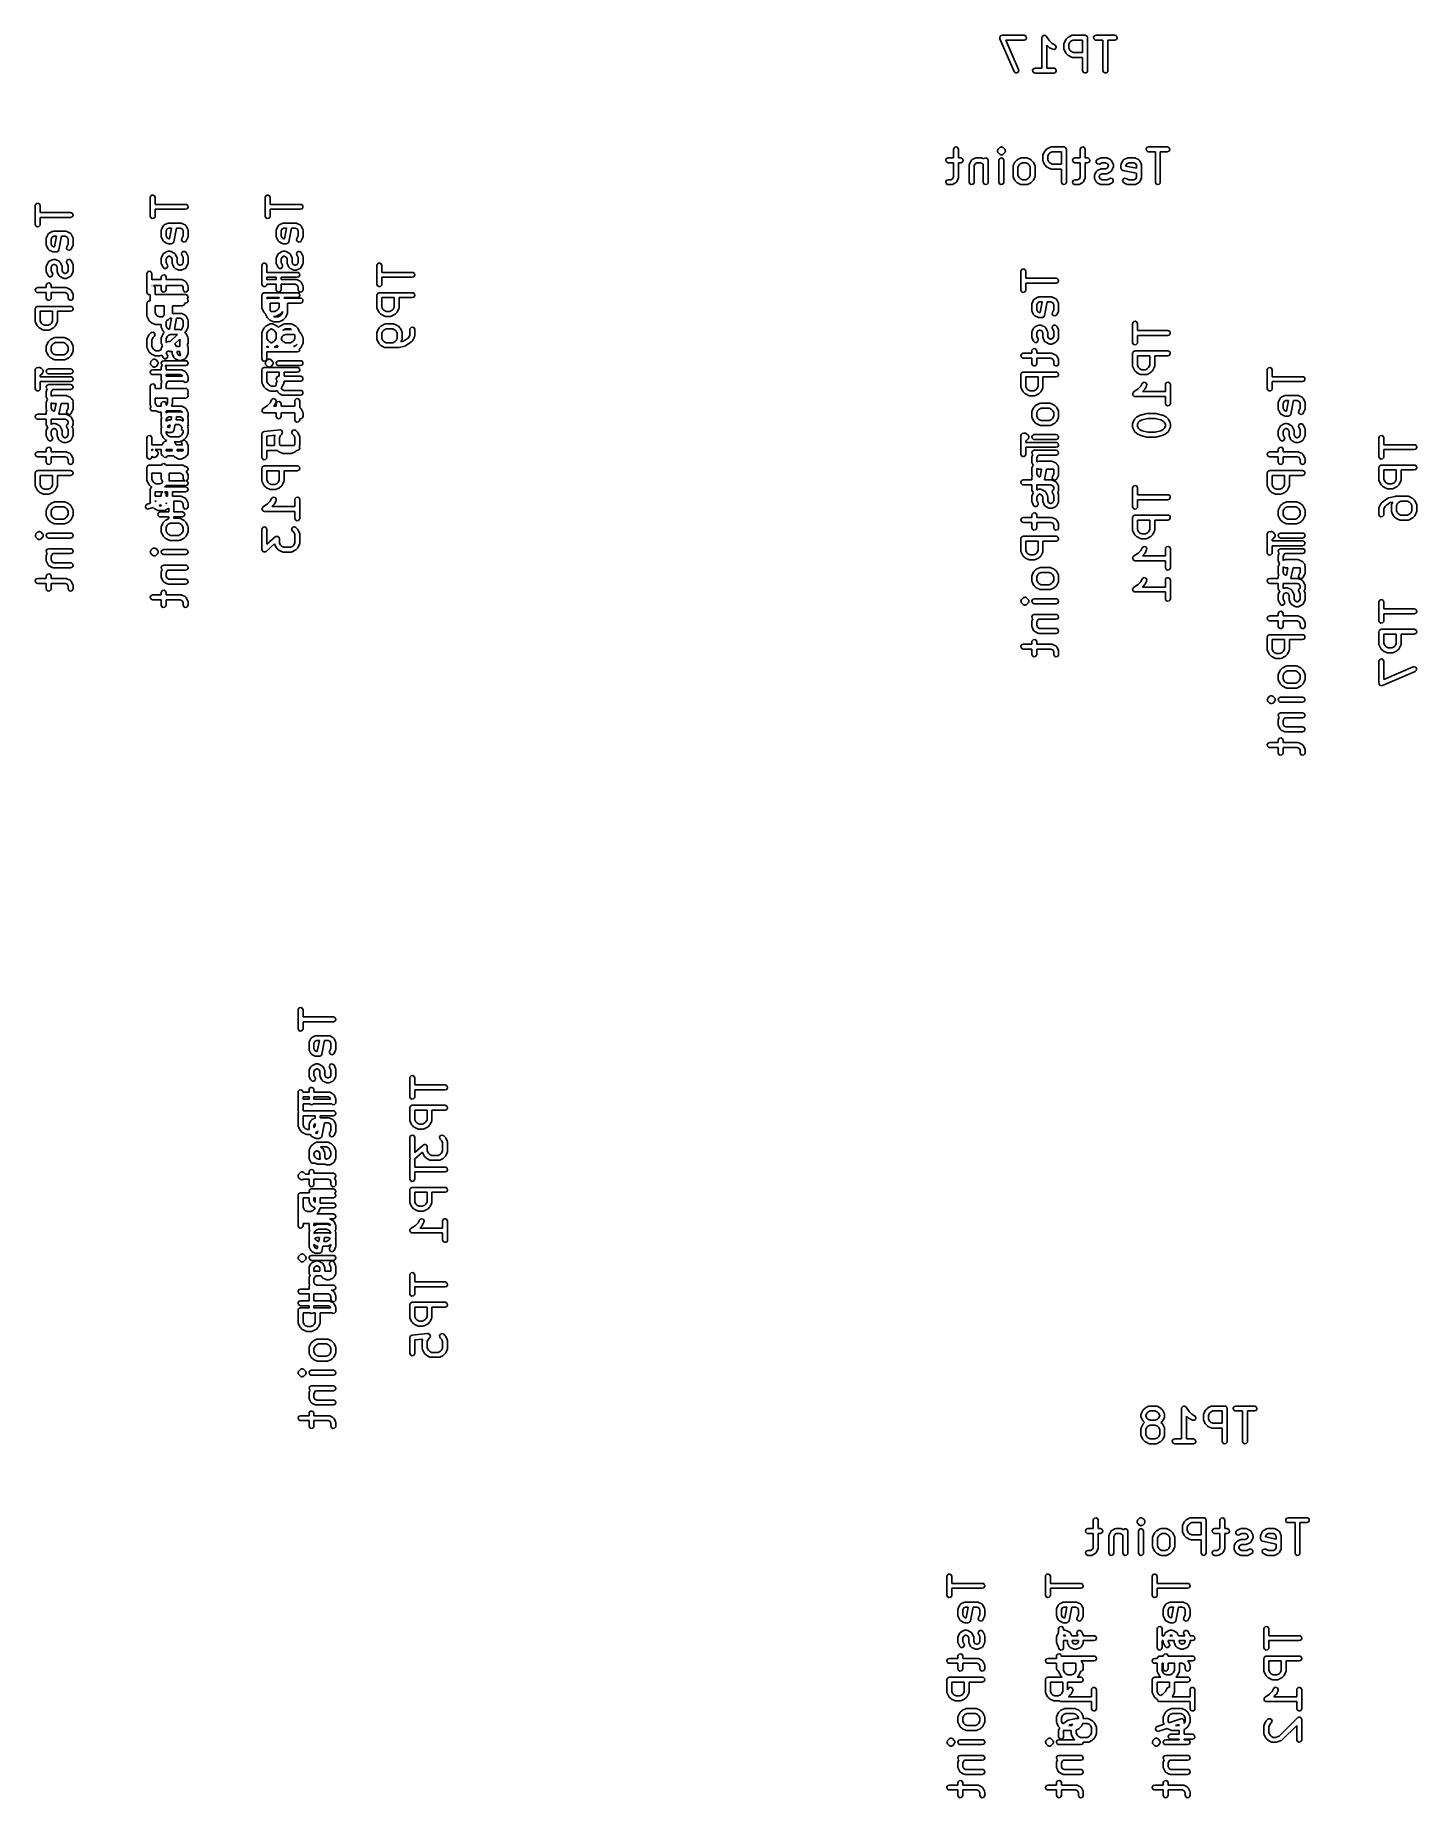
# Model space of a CAD drawing. Extents: x 4.59 to 6.25, y -4.75 to -2.64.
import ezdxf

# ---------------------------------------------------------------- set-up
doc = ezdxf.new("R2010")
doc.units = 0
doc.header["$MEASUREMENT"] = 0
doc.layers.add('BLACK', color=7, linetype='CONTINUOUS')

msp = doc.modelspace()

# ---------------------------------------------------------------- linework, layer by layer
at = {"layer": 'BLACK', "linetype": 'CONTINUOUS'}
for p, q in [((5.74743, -2.64002), (5.74753, -2.63969)), ((5.74766, -2.64102), (5.74743, -2.64002)), ((5.74747, -2.63934), (5.74781, -2.63875)), ((5.74753, -2.63969), (5.74747, -2.63934)), ((5.76453, -2.68039), (5.74766, -2.64102)), ((5.74781, -2.63875), (5.74801, -2.63809)), ((5.74801, -2.63809), (5.7483, -2.6379)), ((5.7483, -2.6379), (5.74848, -2.6376)), ((5.74848, -2.6376), (5.74912, -2.63736)), ((5.74912, -2.63736), (5.7497, -2.63698)), ((5.7497, -2.63698), (5.75005, -2.63702)), ((5.75005, -2.63702), (5.75037, -2.6369)), ((5.75037, -2.6369), (5.77662, -2.6369)), ((5.77662, -2.6369), (5.77763, -2.63708)), ((5.77763, -2.63708), (5.77918, -2.63838)), ((5.77953, -2.64037), (5.77852, -2.64212)), ((5.77918, -2.63838), (5.77953, -2.64037)), ((5.79804, -2.63986), (5.79822, -2.63885)), ((5.79804, -2.67627), (5.79804, -2.63986)), ((5.79822, -2.63885), (5.79833, -2.63872)), ((5.79833, -2.63872), (5.79835, -2.63855)), ((5.79835, -2.63855), (5.79897, -2.63796)), ((5.79897, -2.63796), (5.79952, -2.6373)), ((5.79952, -2.6373), (5.79968, -2.63727)), ((5.79968, -2.63727), (5.79981, -2.63715)), ((5.79981, -2.63715), (5.80066, -2.6371)), ((5.80066, -2.6371), (5.80151, -2.63695)), ((5.80151, -2.63695), (5.80165, -2.63703)), ((5.80165, -2.63703), (5.80182, -2.63702)), ((5.80182, -2.63702), (5.80251, -2.63753)), ((5.80251, -2.63753), (5.80326, -2.63796)), ((5.80326, -2.63796), (5.80331, -2.63812)), ((5.80331, -2.63812), (5.80345, -2.63822)), ((5.80345, -2.63822), (5.80704, -2.6436)), ((5.82647, -2.64229), (5.827, -2.64158)), ((5.827, -2.64158), (5.82703, -2.64152)), ((5.82703, -2.64152), (5.8289, -2.63964)), ((5.8289, -2.63964), (5.82962, -2.63914)), ((5.82962, -2.63914), (5.82967, -2.63909)), ((5.82967, -2.63909), (5.83342, -2.63722)), ((5.83342, -2.63722), (5.8344, -2.63692)), ((5.8344, -2.63692), (5.83457, -2.63697)), ((5.83457, -2.63697), (5.83474, -2.6369)), ((5.83474, -2.6369), (5.84974, -2.6369)), ((5.84974, -2.6369), (5.85012, -2.63697)), ((5.85012, -2.63697), (5.85025, -2.63695)), ((5.85025, -2.63695), (5.85036, -2.63702)), ((5.85036, -2.63702), (5.85075, -2.63708)), ((5.85075, -2.63708), (5.85134, -2.63758)), ((5.85134, -2.63758), (5.852, -2.63796)), ((5.852, -2.63796), (5.85209, -2.63821)), ((5.85209, -2.63821), (5.85229, -2.63838)), ((5.85229, -2.63838), (5.85243, -2.63914)), ((5.85243, -2.63914), (5.85269, -2.63986)), ((5.85269, -2.63986), (5.85269, -2.67923)), ((5.85995, -2.63934), (5.86096, -2.6376)), ((5.8603, -2.64133), (5.85995, -2.63934)), ((5.86185, -2.64263), (5.8603, -2.64133)), ((5.86096, -2.6376), (5.86286, -2.6369)), ((5.86286, -2.6369), (5.88536, -2.6369)), ((5.88536, -2.6369), (5.88637, -2.63708)), ((5.88637, -2.63708), (5.88792, -2.63838)), ((5.88827, -2.64037), (5.88726, -2.64212)), ((5.88792, -2.63838), (5.88827, -2.64037)), ((5.77662, -2.64281), (5.75485, -2.64281)), ((5.75485, -2.64281), (5.76996, -2.67806)), ((5.77852, -2.64212), (5.77662, -2.64281)), ((5.8064, -2.65132), (5.80395, -2.64886)), ((5.80395, -2.64886), (5.80395, -2.67627)), ((5.80646, -2.65135), (5.8064, -2.65132)), ((5.80717, -2.65187), (5.80646, -2.65135)), ((5.80704, -2.6436), (5.81024, -2.6468)), ((5.81092, -2.65375), (5.80717, -2.65187)), ((5.81024, -2.6468), (5.81356, -2.64847)), ((5.81293, -2.65398), (5.81092, -2.65375)), ((5.81461, -2.65287), (5.81293, -2.65398)), ((5.81356, -2.64847), (5.81439, -2.64908)), ((5.81439, -2.64908), (5.81519, -2.65093)), ((5.81519, -2.65093), (5.81461, -2.65287)), ((5.82429, -2.64736), (5.82447, -2.64635)), ((5.82429, -2.65298), (5.82429, -2.64736)), ((5.82435, -2.65315), (5.82429, -2.65298)), ((5.82431, -2.65332), (5.82435, -2.65315)), ((5.8246, -2.6543), (5.82431, -2.65332)), ((5.82447, -2.64635), (5.82458, -2.64621)), ((5.82458, -2.64621), (5.8246, -2.64604)), ((5.8246, -2.64604), (5.82647, -2.64229)), ((5.82647, -2.65805), (5.8246, -2.6543)), ((5.82652, -2.6581), (5.82647, -2.65805)), ((5.82703, -2.65882), (5.82652, -2.6581)), ((5.8289, -2.66069), (5.82703, -2.65882)), ((5.82896, -2.66072), (5.8289, -2.66069)), ((5.82967, -2.66125), (5.82896, -2.66072)), ((5.83342, -2.66312), (5.82967, -2.66125)), ((5.83154, -2.64536), (5.83019, -2.64805)), ((5.83019, -2.64805), (5.83019, -2.65228)), ((5.83019, -2.65228), (5.83154, -2.65498)), ((5.83274, -2.64416), (5.83154, -2.64536)), ((5.83154, -2.65498), (5.83274, -2.65618)), ((5.83544, -2.64281), (5.83274, -2.64416)), ((5.83274, -2.65618), (5.83544, -2.65753)), ((5.84678, -2.64281), (5.83544, -2.64281)), ((5.83544, -2.65753), (5.84678, -2.65753)), ((5.84678, -2.65753), (5.84678, -2.64281)), ((5.86286, -2.64281), (5.86185, -2.64263)), ((5.87116, -2.64281), (5.86286, -2.64281)), ((5.87116, -2.67923), (5.87116, -2.64281)), ((5.88536, -2.64281), (5.87706, -2.64281)), ((5.87706, -2.64281), (5.87706, -2.67923)), ((5.88726, -2.64212), (5.88536, -2.64281)), ((5.76592, -2.68186), (5.76453, -2.68039)), ((5.76792, -2.6821), (5.76592, -2.68186)), ((5.76961, -2.681), (5.76792, -2.6821)), ((5.7702, -2.67906), (5.76961, -2.681)), ((5.76996, -2.67806), (5.7702, -2.67906)), ((5.78684, -2.67871), (5.78785, -2.67697)), ((5.78719, -2.6807), (5.78684, -2.67871)), ((5.78874, -2.682), (5.78719, -2.6807)), ((5.78785, -2.67697), (5.78974, -2.67627)), ((5.78974, -2.68218), (5.78874, -2.682)), ((5.78974, -2.67627), (5.79804, -2.67627)), ((5.81224, -2.68218), (5.78974, -2.68218)), ((5.80395, -2.67627), (5.81224, -2.67627)), ((5.81224, -2.67627), (5.81325, -2.67645)), ((5.81414, -2.68149), (5.81224, -2.68218)), ((5.81325, -2.67645), (5.8148, -2.67775)), ((5.81515, -2.67974), (5.81414, -2.68149)), ((5.8148, -2.67775), (5.81515, -2.67974)), ((5.83359, -2.66314), (5.83342, -2.66312)), ((5.83373, -2.66325), (5.83359, -2.66314)), ((5.83474, -2.66343), (5.83373, -2.66325)), ((5.84678, -2.66343), (5.83474, -2.66343)), ((5.84678, -2.67923), (5.84678, -2.66343)), ((5.84748, -2.68113), (5.84678, -2.67923)), ((5.84922, -2.68214), (5.84748, -2.68113)), ((5.85121, -2.68178), (5.84922, -2.68214)), ((5.85251, -2.68024), (5.85121, -2.68178)), ((5.85269, -2.67923), (5.85251, -2.68024)), ((5.87185, -2.68113), (5.87116, -2.67923)), ((5.8736, -2.68214), (5.87185, -2.68113)), ((5.87559, -2.68178), (5.8736, -2.68214)), ((5.87688, -2.68024), (5.87559, -2.68178)), ((5.87706, -2.67923), (5.87688, -2.68024)), ((5.68279, -2.78633), (5.6838, -2.78458)), ((5.68314, -2.78832), (5.68279, -2.78633)), ((5.68469, -2.78961), (5.68314, -2.78832)), ((5.6838, -2.78458), (5.6857, -2.78389)), ((5.6857, -2.78979), (5.68469, -2.78961)), ((5.6857, -2.78389), (5.69212, -2.78389)), ((5.69212, -2.77372), (5.69229, -2.77271)), ((5.69212, -2.78389), (5.69212, -2.77372)), ((5.69229, -2.77271), (5.69359, -2.77116)), ((5.69359, -2.77116), (5.69558, -2.77081)), ((5.69558, -2.77081), (5.69733, -2.77182)), ((5.69733, -2.77182), (5.69802, -2.77372)), ((5.69802, -2.77372), (5.69802, -2.78389)), ((5.69802, -2.78389), (5.70069, -2.78389)), ((5.70069, -2.78389), (5.7017, -2.78406)), ((5.70259, -2.7891), (5.70069, -2.78979)), ((5.7017, -2.78406), (5.70325, -2.78536)), ((5.7036, -2.78735), (5.70259, -2.7891)), ((5.70325, -2.78536), (5.7036, -2.78735)), ((5.71118, -2.79114), (5.71305, -2.78739)), ((5.71305, -2.78739), (5.71366, -2.78657)), ((5.71366, -2.78657), (5.71407, -2.78639)), ((5.71407, -2.78639), (5.71437, -2.78607)), ((5.71437, -2.78607), (5.71812, -2.7842)), ((5.71812, -2.7842), (5.7191, -2.78391)), ((5.7191, -2.78391), (5.71928, -2.78395)), ((5.71928, -2.78395), (5.71944, -2.78389)), ((5.71944, -2.78389), (5.72507, -2.78389)), ((5.72507, -2.78389), (5.72608, -2.78406)), ((5.72608, -2.78406), (5.72621, -2.78418)), ((5.72621, -2.78418), (5.72639, -2.7842)), ((5.72639, -2.7842), (5.72843, -2.78522)), ((5.72843, -2.78522), (5.72921, -2.78428)), ((5.72921, -2.78428), (5.7312, -2.78393)), ((5.7312, -2.78393), (5.73295, -2.78494)), ((5.73295, -2.78494), (5.73364, -2.78684)), ((5.73364, -2.78684), (5.73364, -2.81309)), ((5.74462, -2.77533), (5.74473, -2.77509)), ((5.74482, -2.77607), (5.74462, -2.77533)), ((5.74471, -2.77483), (5.74515, -2.7742)), ((5.74473, -2.77509), (5.74471, -2.77483)), ((5.74489, -2.77684), (5.74482, -2.77607)), ((5.74511, -2.77716), (5.74489, -2.77684)), ((5.74514, -2.77728), (5.74511, -2.77716)), ((5.74525, -2.77736), (5.74514, -2.77728)), ((5.74515, -2.7742), (5.74547, -2.7735)), ((5.74547, -2.77768), (5.74525, -2.77736)), ((5.74547, -2.7735), (5.74735, -2.77163)), ((5.74735, -2.77955), (5.74547, -2.77768)), ((5.74648, -2.78684), (5.74666, -2.78583)), ((5.74648, -2.81309), (5.74648, -2.78684)), ((5.74666, -2.78583), (5.74796, -2.78428)), ((5.74735, -2.77163), (5.74767, -2.7714)), ((5.74804, -2.77988), (5.74735, -2.77955)), ((5.74767, -2.7714), (5.74774, -2.7713)), ((5.74774, -2.7713), (5.74787, -2.77126)), ((5.74787, -2.77126), (5.74788, -2.77126)), ((5.74788, -2.77126), (5.74796, -2.77116)), ((5.74796, -2.77116), (5.74804, -2.77114)), ((5.74796, -2.78428), (5.74995, -2.78393)), ((5.74804, -2.77114), (5.74819, -2.77104)), ((5.74867, -2.78032), (5.74804, -2.77988)), ((5.74819, -2.77104), (5.74895, -2.77097)), ((5.74881, -2.78031), (5.74867, -2.78032)), ((5.74892, -2.78037), (5.74881, -2.78031)), ((5.74906, -2.78035), (5.74892, -2.78037)), ((5.74895, -2.77097), (5.74969, -2.77077)), ((5.74918, -2.78041), (5.74906, -2.78035)), ((5.74992, -2.78021), (5.74918, -2.78041)), ((5.74969, -2.77077), (5.74982, -2.77083)), ((5.74982, -2.77083), (5.74995, -2.77081)), ((5.75069, -2.78014), (5.74992, -2.78021)), ((5.74995, -2.77081), (5.75007, -2.77088)), ((5.74995, -2.78393), (5.7517, -2.78494)), ((5.75007, -2.77088), (5.7502, -2.77086)), ((5.7502, -2.77086), (5.75083, -2.7713)), ((5.75084, -2.78004), (5.75069, -2.78014)), ((5.75083, -2.7713), (5.75153, -2.77163)), ((5.75091, -2.78002), (5.75084, -2.78004)), ((5.751, -2.77992), (5.75091, -2.78002)), ((5.75113, -2.77988), (5.751, -2.77992)), ((5.751, -2.77992), (5.751, -2.77992)), ((5.75121, -2.77978), (5.75113, -2.77988)), ((5.75153, -2.77955), (5.75121, -2.77978)), ((5.75153, -2.77163), (5.7534, -2.7735)), ((5.7534, -2.77768), (5.75153, -2.77955)), ((5.7517, -2.78494), (5.75239, -2.78684)), ((5.75239, -2.78684), (5.75239, -2.81309)), ((5.7534, -2.7735), (5.75362, -2.77382)), ((5.75372, -2.77698), (5.7534, -2.77768)), ((5.75362, -2.77382), (5.75373, -2.7739)), ((5.75416, -2.77635), (5.75372, -2.77698)), ((5.75373, -2.7739), (5.75377, -2.77402)), ((5.75377, -2.77402), (5.75399, -2.77434)), ((5.75399, -2.77434), (5.75406, -2.77511)), ((5.75406, -2.77511), (5.75425, -2.77585)), ((5.75425, -2.77585), (5.75414, -2.77609)), ((5.75414, -2.77609), (5.75416, -2.77635)), ((5.76367, -2.79302), (5.76554, -2.78927)), ((5.76554, -2.78927), (5.76607, -2.78856)), ((5.76607, -2.78856), (5.7661, -2.7885)), ((5.7661, -2.7885), (5.76797, -2.78663)), ((5.76797, -2.78663), (5.7687, -2.78612)), ((5.7687, -2.78612), (5.76874, -2.78607)), ((5.76874, -2.78607), (5.77249, -2.7842)), ((5.77249, -2.7842), (5.77347, -2.78391)), ((5.77347, -2.78391), (5.77364, -2.78395)), ((5.77364, -2.78395), (5.77381, -2.78389)), ((5.77381, -2.78389), (5.77943, -2.78389)), ((5.77943, -2.78389), (5.78044, -2.78406)), ((5.78044, -2.78406), (5.78058, -2.78418)), ((5.78058, -2.78418), (5.78075, -2.7842)), ((5.78075, -2.7842), (5.7845, -2.78607)), ((5.7845, -2.78607), (5.78521, -2.7866)), ((5.78521, -2.7866), (5.78527, -2.78663)), ((5.78527, -2.78663), (5.78715, -2.7885)), ((5.78715, -2.7885), (5.78765, -2.78922)), ((5.78765, -2.78922), (5.7877, -2.78927)), ((5.7877, -2.78927), (5.78957, -2.79302)), ((5.79898, -2.78121), (5.79916, -2.7802)), ((5.79898, -2.78684), (5.79898, -2.78121)), ((5.79904, -2.78701), (5.79898, -2.78684)), ((5.799, -2.78718), (5.79904, -2.78701)), ((5.79929, -2.78816), (5.799, -2.78718)), ((5.79916, -2.7802), (5.79927, -2.78007)), ((5.79927, -2.78007), (5.79929, -2.77989)), ((5.79929, -2.77989), (5.80116, -2.77614)), ((5.80116, -2.79191), (5.79929, -2.78816)), ((5.80116, -2.77614), (5.80169, -2.77544)), ((5.80169, -2.77544), (5.80172, -2.77538)), ((5.80172, -2.77538), (5.80359, -2.7735)), ((5.80359, -2.7735), (5.80432, -2.773)), ((5.80432, -2.773), (5.80436, -2.77295)), ((5.80436, -2.77295), (5.80811, -2.77107)), ((5.80623, -2.77921), (5.80488, -2.78191)), ((5.80488, -2.78191), (5.80488, -2.78614)), ((5.80488, -2.78614), (5.80623, -2.78884)), ((5.80743, -2.77802), (5.80623, -2.77921)), ((5.80623, -2.78884), (5.80743, -2.79004)), ((5.81013, -2.77667), (5.80743, -2.77802)), ((5.80811, -2.77107), (5.80909, -2.77078)), ((5.80909, -2.77078), (5.80926, -2.77082)), ((5.80926, -2.77082), (5.80943, -2.77076)), ((5.80943, -2.77076), (5.82443, -2.77076)), ((5.82148, -2.77667), (5.81013, -2.77667)), ((5.82148, -2.79139), (5.82148, -2.77667)), ((5.82443, -2.77076), (5.82481, -2.77083)), ((5.82481, -2.77083), (5.82494, -2.77081)), ((5.82494, -2.77081), (5.82505, -2.77087)), ((5.82505, -2.77087), (5.82544, -2.77094)), ((5.82544, -2.77094), (5.82603, -2.77143)), ((5.82603, -2.77143), (5.82669, -2.77182)), ((5.82669, -2.77182), (5.82678, -2.77207)), ((5.82678, -2.77207), (5.82699, -2.77224)), ((5.82699, -2.77224), (5.82712, -2.77299)), ((5.82712, -2.77299), (5.82738, -2.77372)), ((5.82738, -2.77372), (5.82738, -2.81309)), ((5.83464, -2.78633), (5.83565, -2.78458)), ((5.83499, -2.78832), (5.83464, -2.78633)), ((5.83654, -2.78961), (5.83499, -2.78832)), ((5.83565, -2.78458), (5.83755, -2.78389)), ((5.83755, -2.78979), (5.83654, -2.78961)), ((5.83755, -2.78389), (5.84397, -2.78389)), ((5.84397, -2.77372), (5.84415, -2.77271)), ((5.84397, -2.78389), (5.84397, -2.77372)), ((5.84415, -2.77271), (5.84545, -2.77116)), ((5.84545, -2.77116), (5.84744, -2.77081)), ((5.84744, -2.77081), (5.84919, -2.77182)), ((5.84919, -2.77182), (5.84988, -2.77372)), ((5.84988, -2.77372), (5.84988, -2.78389)), ((5.84988, -2.78389), (5.85255, -2.78389)), ((5.85255, -2.78389), (5.85356, -2.78406)), ((5.85445, -2.7891), (5.85255, -2.78979)), ((5.85356, -2.78406), (5.85511, -2.78536)), ((5.85546, -2.78735), (5.85445, -2.7891)), ((5.85511, -2.78536), (5.85546, -2.78735)), ((5.86284, -2.78956), (5.86296, -2.78754)), ((5.86405, -2.79118), (5.86284, -2.78956)), ((5.86296, -2.78754), (5.86435, -2.78607)), ((5.86435, -2.78607), (5.8681, -2.7842)), ((5.8681, -2.7842), (5.86908, -2.78391)), ((5.86908, -2.78391), (5.86926, -2.78395)), ((5.86926, -2.78395), (5.86942, -2.78389)), ((5.86942, -2.78389), (5.87505, -2.78389)), ((5.87505, -2.78389), (5.87606, -2.78406)), ((5.87606, -2.78406), (5.87619, -2.78418)), ((5.87619, -2.78418), (5.87637, -2.7842)), ((5.87637, -2.7842), (5.88012, -2.78607)), ((5.88012, -2.78607), (5.88094, -2.78668)), ((5.88094, -2.78668), (5.88112, -2.78709)), ((5.88112, -2.78709), (5.88144, -2.78739)), ((5.88144, -2.78739), (5.88331, -2.79114)), ((5.89303, -2.79114), (5.8949, -2.78739)), ((5.8949, -2.78739), (5.89551, -2.78657)), ((5.89551, -2.78657), (5.89592, -2.78639)), ((5.89592, -2.78639), (5.89622, -2.78607)), ((5.89622, -2.78607), (5.89997, -2.7842)), ((5.89997, -2.7842), (5.90096, -2.78391)), ((5.90096, -2.78391), (5.90113, -2.78395)), ((5.90113, -2.78395), (5.90129, -2.78389)), ((5.90129, -2.78389), (5.90879, -2.78389)), ((5.90879, -2.78389), (5.9098, -2.78406)), ((5.9098, -2.78406), (5.90994, -2.78418)), ((5.90994, -2.78418), (5.91011, -2.7842)), ((5.91011, -2.7842), (5.91386, -2.78607)), ((5.91386, -2.78607), (5.91469, -2.78668)), ((5.91469, -2.78668), (5.91486, -2.78709)), ((5.91486, -2.78709), (5.91518, -2.78739)), ((5.91518, -2.78739), (5.91706, -2.79114)), ((5.92276, -2.7732), (5.92377, -2.77145)), ((5.92311, -2.77519), (5.92276, -2.7732)), ((5.92466, -2.77649), (5.92311, -2.77519)), ((5.92377, -2.77145), (5.92567, -2.77076)), ((5.92567, -2.77667), (5.92466, -2.77649)), ((5.92567, -2.77076), (5.94816, -2.77076)), ((5.93396, -2.77667), (5.92567, -2.77667)), ((5.93396, -2.81309), (5.93396, -2.77667)), ((5.94816, -2.77667), (5.93987, -2.77667)), ((5.93987, -2.77667), (5.93987, -2.81309)), ((5.94816, -2.77076), (5.94917, -2.77094)), ((5.95006, -2.77598), (5.94816, -2.77667)), ((5.94917, -2.77094), (5.95072, -2.77224)), ((5.95107, -2.77423), (5.95006, -2.77598)), ((5.95072, -2.77224), (5.95107, -2.77423)), ((5.6838, -2.81082), (5.6857, -2.81013)), ((5.69212, -2.78979), (5.6857, -2.78979)), ((5.6857, -2.81013), (5.68875, -2.81013)), ((5.68875, -2.81013), (5.69099, -2.80901)), ((5.69099, -2.80901), (5.69212, -2.80676)), ((5.69212, -2.80676), (5.69212, -2.78979)), ((5.69771, -2.80878), (5.69584, -2.81253)), ((5.69773, -2.80861), (5.69771, -2.80878)), ((5.69784, -2.80847), (5.69773, -2.80861)), ((5.69802, -2.80746), (5.69784, -2.80847)), ((5.70069, -2.78979), (5.69802, -2.78979)), ((5.69802, -2.78979), (5.69802, -2.80746)), ((5.71086, -2.79246), (5.71104, -2.79145)), ((5.71086, -2.81309), (5.71086, -2.79246)), ((5.71104, -2.79145), (5.71116, -2.79132)), ((5.71116, -2.79132), (5.71118, -2.79114)), ((5.71789, -2.79091), (5.71677, -2.79316)), ((5.71677, -2.79316), (5.71677, -2.81309)), ((5.72014, -2.78979), (5.71789, -2.79091)), ((5.72437, -2.78979), (5.72014, -2.78979)), ((5.72707, -2.79114), (5.72437, -2.78979)), ((5.72774, -2.79181), (5.72707, -2.79114)), ((5.72774, -2.81309), (5.72774, -2.79181)), ((5.76336, -2.79434), (5.76354, -2.79333)), ((5.76336, -2.80559), (5.76336, -2.79434)), ((5.76342, -2.80575), (5.76336, -2.80559)), ((5.76338, -2.80592), (5.76342, -2.80575)), ((5.76367, -2.80691), (5.76338, -2.80592)), ((5.76354, -2.79333), (5.76365, -2.79319)), ((5.76365, -2.79319), (5.76367, -2.79302)), ((5.76554, -2.81066), (5.76367, -2.80691)), ((5.76559, -2.8107), (5.76554, -2.81066)), ((5.7661, -2.81142), (5.76559, -2.8107)), ((5.77061, -2.79234), (5.76926, -2.79504)), ((5.76926, -2.79504), (5.76926, -2.80489)), ((5.76926, -2.80489), (5.77061, -2.80759)), ((5.77181, -2.79114), (5.77061, -2.79234)), ((5.77061, -2.80759), (5.77181, -2.80878)), ((5.77451, -2.78979), (5.77181, -2.79114)), ((5.77181, -2.80878), (5.77451, -2.81013)), ((5.77874, -2.78979), (5.77451, -2.78979)), ((5.77451, -2.81013), (5.77874, -2.81013)), ((5.78143, -2.79114), (5.77874, -2.78979)), ((5.77874, -2.81013), (5.78143, -2.80878)), ((5.78263, -2.79234), (5.78143, -2.79114)), ((5.78143, -2.80878), (5.78263, -2.80759)), ((5.78398, -2.79504), (5.78263, -2.79234)), ((5.78263, -2.80759), (5.78398, -2.80489)), ((5.78398, -2.80489), (5.78398, -2.79504)), ((5.7877, -2.81066), (5.78717, -2.81137)), ((5.78957, -2.80691), (5.7877, -2.81066)), ((5.78957, -2.79302), (5.78987, -2.794)), ((5.78959, -2.80673), (5.78957, -2.80691)), ((5.78971, -2.8066), (5.78959, -2.80673)), ((5.78989, -2.80559), (5.78971, -2.8066)), ((5.78987, -2.794), (5.78983, -2.79417)), ((5.78983, -2.79417), (5.78989, -2.79434)), ((5.78989, -2.79434), (5.78989, -2.80559)), ((5.80121, -2.79195), (5.80116, -2.79191)), ((5.80172, -2.79268), (5.80121, -2.79195)), ((5.80359, -2.79455), (5.80172, -2.79268)), ((5.80365, -2.79458), (5.80359, -2.79455)), ((5.80436, -2.7951), (5.80365, -2.79458)), ((5.80811, -2.79698), (5.80436, -2.7951)), ((5.80743, -2.79004), (5.81013, -2.79139)), ((5.80828, -2.797), (5.80811, -2.79698)), ((5.80842, -2.79711), (5.80828, -2.797)), ((5.80943, -2.79729), (5.80842, -2.79711)), ((5.82148, -2.79729), (5.80943, -2.79729)), ((5.81013, -2.79139), (5.82148, -2.79139)), ((5.82148, -2.81309), (5.82148, -2.79729)), ((5.83565, -2.81082), (5.83755, -2.81013)), ((5.84397, -2.78979), (5.83755, -2.78979)), ((5.83755, -2.81013), (5.8406, -2.81013)), ((5.8406, -2.81013), (5.84285, -2.80901)), ((5.84285, -2.80901), (5.84397, -2.80676)), ((5.84397, -2.80676), (5.84397, -2.78979)), ((5.84957, -2.80878), (5.84769, -2.81253)), ((5.84959, -2.80861), (5.84957, -2.80878)), ((5.8497, -2.80847), (5.84959, -2.80861)), ((5.84988, -2.80746), (5.8497, -2.80847)), ((5.85255, -2.78979), (5.84988, -2.78979)), ((5.84988, -2.78979), (5.84988, -2.80746)), ((5.86085, -2.80559), (5.86102, -2.80458)), ((5.86085, -2.80746), (5.86085, -2.80559)), ((5.86091, -2.80763), (5.86085, -2.80746)), ((5.86086, -2.8078), (5.86091, -2.80763)), ((5.86116, -2.80878), (5.86086, -2.8078)), ((5.86102, -2.80458), (5.86114, -2.80444)), ((5.86114, -2.80444), (5.86116, -2.80427)), ((5.86116, -2.80427), (5.86303, -2.80052)), ((5.86303, -2.81253), (5.86116, -2.80878)), ((5.86303, -2.80052), (5.86364, -2.79969)), ((5.86364, -2.79969), (5.86405, -2.79952)), ((5.86601, -2.79165), (5.86405, -2.79118)), ((5.86405, -2.79952), (5.86435, -2.7992)), ((5.86435, -2.7992), (5.8681, -2.79732)), ((5.86699, -2.79135), (5.86601, -2.79165)), ((5.86787, -2.80404), (5.86675, -2.80628)), ((5.86675, -2.80628), (5.86675, -2.80676)), ((5.86675, -2.80676), (5.86787, -2.80901)), ((5.87012, -2.78979), (5.86699, -2.79135)), ((5.87012, -2.80292), (5.86787, -2.80404)), ((5.86787, -2.80901), (5.87012, -2.81013)), ((5.8681, -2.79732), (5.86908, -2.79703)), ((5.86908, -2.79703), (5.86926, -2.79707)), ((5.86926, -2.79707), (5.86942, -2.79701)), ((5.86942, -2.79701), (5.87435, -2.79701)), ((5.87435, -2.78979), (5.87012, -2.78979)), ((5.87505, -2.80292), (5.87012, -2.80292)), ((5.87012, -2.81013), (5.87622, -2.81013)), ((5.8766, -2.79091), (5.87435, -2.78979)), ((5.87435, -2.79701), (5.8766, -2.79589)), ((5.87521, -2.80285), (5.87505, -2.80292)), ((5.87538, -2.8029), (5.87521, -2.80285)), ((5.87637, -2.8026), (5.87538, -2.8029)), ((5.87622, -2.81013), (5.87935, -2.80857)), ((5.88012, -2.80073), (5.87637, -2.8026)), ((5.87772, -2.79316), (5.8766, -2.79091)), ((5.8766, -2.79589), (5.87772, -2.79364)), ((5.87772, -2.79364), (5.87772, -2.79316)), ((5.87935, -2.80857), (5.88033, -2.80828)), ((5.88042, -2.80041), (5.88012, -2.80073)), ((5.88033, -2.80828), (5.8823, -2.80875)), ((5.88083, -2.80023), (5.88042, -2.80041)), ((5.88144, -2.79941), (5.88083, -2.80023)), ((5.88331, -2.79566), (5.88144, -2.79941)), ((5.8823, -2.80875), (5.8835, -2.81037)), ((5.88331, -2.79114), (5.8836, -2.79213)), ((5.88333, -2.79548), (5.88331, -2.79566)), ((5.88345, -2.79535), (5.88333, -2.79548)), ((5.8835, -2.81037), (5.88338, -2.81239)), ((5.88362, -2.79434), (5.88345, -2.79535)), ((5.8836, -2.79213), (5.88356, -2.7923)), ((5.88356, -2.7923), (5.88362, -2.79246)), ((5.88362, -2.79246), (5.88362, -2.79434)), ((5.89272, -2.79246), (5.89289, -2.79145)), ((5.89272, -2.79621), (5.89272, -2.79246)), ((5.89288, -2.79667), (5.89272, -2.79621)), ((5.89287, -2.79716), (5.89288, -2.79667)), ((5.89322, -2.79759), (5.89287, -2.79716)), ((5.89289, -2.79145), (5.89301, -2.79132)), ((5.89301, -2.79132), (5.89303, -2.79114)), ((5.89341, -2.79811), (5.89322, -2.79759)), ((5.89383, -2.79835), (5.89341, -2.79811)), ((5.89413, -2.79874), (5.89383, -2.79835)), ((5.89509, -2.79911), (5.89413, -2.79874)), ((5.8946, -2.81139), (5.89517, -2.80945)), ((5.91146, -2.80238), (5.89509, -2.79911)), ((5.89517, -2.80945), (5.89686, -2.80834)), ((5.89686, -2.80834), (5.89886, -2.80857)), ((5.89974, -2.79091), (5.89862, -2.79316)), ((5.89862, -2.79316), (5.89862, -2.79379)), ((5.89862, -2.79379), (5.91146, -2.79636)), ((5.89886, -2.80857), (5.90199, -2.81013)), ((5.90199, -2.78979), (5.89974, -2.79091)), ((5.9081, -2.78979), (5.90199, -2.78979)), ((5.90199, -2.81013), (5.9081, -2.81013)), ((5.91034, -2.79091), (5.9081, -2.78979)), ((5.9081, -2.81013), (5.91034, -2.80901)), ((5.91146, -2.79316), (5.91034, -2.79091)), ((5.91034, -2.80901), (5.91146, -2.80676)), ((5.91146, -2.79636), (5.91146, -2.79316)), ((5.91146, -2.80676), (5.91146, -2.80238)), ((5.91706, -2.80878), (5.91518, -2.81253)), ((5.91706, -2.79114), (5.91735, -2.79213)), ((5.91708, -2.80861), (5.91706, -2.80878)), ((5.91719, -2.80847), (5.91708, -2.80861)), ((5.91737, -2.80746), (5.91719, -2.80847)), ((5.91735, -2.79213), (5.91731, -2.7923)), ((5.91731, -2.7923), (5.91737, -2.79246)), ((5.91737, -2.79246), (5.91737, -2.80746)), ((4.72942, -2.83136), (4.7296, -2.83035)), ((4.72942, -2.85386), (4.72942, -2.83136)), ((4.7296, -2.83035), (4.7309, -2.82881)), ((4.7309, -2.82881), (4.73289, -2.82846)), ((4.73289, -2.82846), (4.73464, -2.82947)), ((4.73464, -2.82947), (4.73533, -2.83136)), ((4.73533, -2.83136), (4.73533, -2.83966)), ((4.86722, -2.83136), (4.8674, -2.83035)), ((4.86722, -2.85386), (4.86722, -2.83136)), ((4.8674, -2.83035), (4.8687, -2.82881)), ((4.8687, -2.82881), (4.87069, -2.82846)), ((4.87069, -2.82846), (4.87243, -2.82947)), ((4.87243, -2.82947), (4.87313, -2.83136)), ((4.87313, -2.83136), (4.87313, -2.83966)), ((5.68279, -2.81257), (5.6838, -2.81082)), ((5.68314, -2.81456), (5.68279, -2.81257)), ((5.68469, -2.81586), (5.68314, -2.81456)), ((5.6857, -2.81604), (5.68469, -2.81586)), ((5.68945, -2.81604), (5.6857, -2.81604)), ((5.68961, -2.81598), (5.68945, -2.81604)), ((5.68978, -2.81602), (5.68961, -2.81598)), ((5.69077, -2.81573), (5.68978, -2.81602)), ((5.69452, -2.81385), (5.69077, -2.81573)), ((5.69482, -2.81353), (5.69452, -2.81385)), ((5.69522, -2.81336), (5.69482, -2.81353)), ((5.69584, -2.81253), (5.69522, -2.81336)), ((5.71156, -2.81498), (5.71086, -2.81309)), ((5.7133, -2.81599), (5.71156, -2.81498)), ((5.71529, -2.81564), (5.7133, -2.81599)), ((5.71659, -2.8141), (5.71529, -2.81564)), ((5.71677, -2.81309), (5.71659, -2.8141)), ((5.72843, -2.81498), (5.72774, -2.81309)), ((5.73018, -2.81599), (5.72843, -2.81498)), ((5.73217, -2.81564), (5.73018, -2.81599)), ((5.73346, -2.8141), (5.73217, -2.81564)), ((5.73364, -2.81309), (5.73346, -2.8141)), ((5.74718, -2.81498), (5.74648, -2.81309)), ((5.74892, -2.81599), (5.74718, -2.81498)), ((5.75091, -2.81564), (5.74892, -2.81599)), ((5.75221, -2.8141), (5.75091, -2.81564)), ((5.75239, -2.81309), (5.75221, -2.8141)), ((5.76797, -2.8133), (5.7661, -2.81142)), ((5.76803, -2.81333), (5.76797, -2.8133)), ((5.76874, -2.81385), (5.76803, -2.81333)), ((5.77249, -2.81573), (5.76874, -2.81385)), ((5.77266, -2.81575), (5.77249, -2.81573)), ((5.7728, -2.81586), (5.77266, -2.81575)), ((5.77381, -2.81604), (5.7728, -2.81586)), ((5.77943, -2.81604), (5.77381, -2.81604)), ((5.7796, -2.81598), (5.77943, -2.81604)), ((5.77977, -2.81602), (5.7796, -2.81598)), ((5.78075, -2.81573), (5.77977, -2.81602)), ((5.7845, -2.81385), (5.78075, -2.81573)), ((5.78455, -2.81381), (5.7845, -2.81385)), ((5.78527, -2.8133), (5.78455, -2.81381)), ((5.78715, -2.81142), (5.78527, -2.8133)), ((5.78717, -2.81137), (5.78715, -2.81142)), ((5.82217, -2.81498), (5.82148, -2.81309)), ((5.82392, -2.81599), (5.82217, -2.81498)), ((5.8259, -2.81564), (5.82392, -2.81599)), ((5.8272, -2.8141), (5.8259, -2.81564)), ((5.82738, -2.81309), (5.8272, -2.8141)), ((5.83464, -2.81257), (5.83565, -2.81082)), ((5.83499, -2.81456), (5.83464, -2.81257)), ((5.83654, -2.81586), (5.83499, -2.81456)), ((5.83755, -2.81604), (5.83654, -2.81586)), ((5.8413, -2.81604), (5.83755, -2.81604)), ((5.84147, -2.81598), (5.8413, -2.81604)), ((5.84164, -2.81602), (5.84147, -2.81598)), ((5.84262, -2.81573), (5.84164, -2.81602)), ((5.84637, -2.81385), (5.84262, -2.81573)), ((5.84668, -2.81353), (5.84637, -2.81385)), ((5.84708, -2.81336), (5.84668, -2.81353)), ((5.84769, -2.81253), (5.84708, -2.81336)), ((5.86335, -2.81284), (5.86303, -2.81253)), ((5.86353, -2.81324), (5.86335, -2.81284)), ((5.86435, -2.81385), (5.86353, -2.81324)), ((5.8681, -2.81573), (5.86435, -2.81385)), ((5.86828, -2.81575), (5.8681, -2.81573)), ((5.86841, -2.81586), (5.86828, -2.81575)), ((5.86942, -2.81604), (5.86841, -2.81586)), ((5.87692, -2.81604), (5.86942, -2.81604)), ((5.87709, -2.81598), (5.87692, -2.81604)), ((5.87726, -2.81602), (5.87709, -2.81598)), ((5.87824, -2.81573), (5.87726, -2.81602)), ((5.88199, -2.81385), (5.87824, -2.81573)), ((5.88338, -2.81239), (5.88199, -2.81385)), ((5.8954, -2.81324), (5.8946, -2.81139)), ((5.89622, -2.81385), (5.8954, -2.81324)), ((5.89997, -2.81573), (5.89622, -2.81385)), ((5.90015, -2.81575), (5.89997, -2.81573)), ((5.90028, -2.81586), (5.90015, -2.81575)), ((5.90129, -2.81604), (5.90028, -2.81586)), ((5.90879, -2.81604), (5.90129, -2.81604)), ((5.90896, -2.81598), (5.90879, -2.81604)), ((5.90913, -2.81602), (5.90896, -2.81598)), ((5.91011, -2.81573), (5.90913, -2.81602)), ((5.91386, -2.81385), (5.91011, -2.81573)), ((5.91417, -2.81353), (5.91386, -2.81385)), ((5.91457, -2.81336), (5.91417, -2.81353)), ((5.91518, -2.81253), (5.91457, -2.81336)), ((5.93465, -2.81498), (5.93396, -2.81309)), ((5.9364, -2.81599), (5.93465, -2.81498)), ((5.93839, -2.81564), (5.9364, -2.81599)), ((5.93969, -2.8141), (5.93839, -2.81564)), ((5.93987, -2.81309), (5.93969, -2.8141)), ((4.59163, -2.84121), (4.59181, -2.8402)), ((4.59163, -2.8637), (4.59163, -2.84121)), ((4.59181, -2.8402), (4.59311, -2.83865)), ((4.59311, -2.83865), (4.59509, -2.8383)), ((4.59509, -2.8383), (4.59684, -2.83931)), ((4.59684, -2.83931), (4.59753, -2.84121)), ((4.59753, -2.84121), (4.59753, -2.8495)), ((4.59753, -2.8495), (4.63395, -2.8495)), ((4.63395, -2.8495), (4.63496, -2.84968)), ((4.63496, -2.84968), (4.63651, -2.85098)), ((4.63686, -2.85297), (4.63585, -2.85472)), ((4.63651, -2.85098), (4.63686, -2.85297)), ((4.73533, -2.83966), (4.77175, -2.83966)), ((4.77175, -2.84557), (4.73533, -2.84557)), ((4.73533, -2.84557), (4.73533, -2.85386)), ((4.77175, -2.83966), (4.77276, -2.83984)), ((4.77365, -2.84488), (4.77175, -2.84557)), ((4.77276, -2.83984), (4.7743, -2.84114)), ((4.77466, -2.84313), (4.77365, -2.84488)), ((4.7743, -2.84114), (4.77466, -2.84313)), ((4.87313, -2.83966), (4.90954, -2.83966)), ((4.90954, -2.84557), (4.87313, -2.84557)), ((4.87313, -2.84557), (4.87313, -2.85386)), ((4.90954, -2.83966), (4.91055, -2.83984)), ((4.91144, -2.84488), (4.90954, -2.84557)), ((4.91055, -2.83984), (4.9121, -2.84114)), ((4.91245, -2.84313), (4.91144, -2.84488)), ((4.9121, -2.84114), (4.91245, -2.84313)), ((4.59232, -2.8656), (4.59163, -2.8637)), ((4.59407, -2.86661), (4.59232, -2.8656)), ((4.59606, -2.86626), (4.59407, -2.86661)), ((4.59736, -2.86471), (4.59606, -2.86626)), ((4.59753, -2.8637), (4.59736, -2.86471)), ((4.63395, -2.85541), (4.59753, -2.85541)), ((4.59753, -2.85541), (4.59753, -2.8637)), ((4.60796, -2.87451), (4.60826, -2.87419)), ((4.60826, -2.87419), (4.61201, -2.87231)), ((4.61201, -2.87231), (4.61299, -2.87202)), ((4.61299, -2.87202), (4.61316, -2.87206)), ((4.61316, -2.87206), (4.61333, -2.872)), ((4.61333, -2.872), (4.62833, -2.872)), ((4.62833, -2.872), (4.62934, -2.87218)), ((4.62934, -2.87218), (4.62947, -2.87229)), ((4.62947, -2.87229), (4.62965, -2.87231)), ((4.62965, -2.87231), (4.6334, -2.87419)), ((4.6334, -2.87419), (4.63422, -2.8748)), ((4.63585, -2.85472), (4.63395, -2.85541)), ((4.73012, -2.85576), (4.72942, -2.85386)), ((4.73186, -2.85677), (4.73012, -2.85576)), ((4.73385, -2.85642), (4.73186, -2.85677)), ((4.73515, -2.85487), (4.73385, -2.85642)), ((4.73533, -2.85386), (4.73515, -2.85487)), ((4.74255, -2.87073), (4.74273, -2.86972)), ((4.74255, -2.87823), (4.74255, -2.87073)), ((4.74273, -2.86972), (4.74284, -2.86959)), ((4.74284, -2.86959), (4.74286, -2.86941)), ((4.74286, -2.86941), (4.74473, -2.86566)), ((4.74473, -2.86566), (4.74535, -2.86484)), ((4.74535, -2.86484), (4.74575, -2.86467)), ((4.74575, -2.86467), (4.74605, -2.86434)), ((4.74605, -2.86434), (4.7498, -2.86247)), ((4.74958, -2.86919), (4.74845, -2.87143)), ((4.74845, -2.87143), (4.74845, -2.87754)), ((4.75182, -2.86806), (4.74958, -2.86919)), ((4.7498, -2.86247), (4.75079, -2.86218)), ((4.75079, -2.86218), (4.75096, -2.86222)), ((4.75096, -2.86222), (4.75112, -2.86216)), ((4.75112, -2.86216), (4.76612, -2.86216)), ((4.75502, -2.86806), (4.75182, -2.86806)), ((4.75245, -2.88091), (4.75502, -2.86806)), ((4.76104, -2.86806), (4.75777, -2.88444)), ((4.76543, -2.86806), (4.76104, -2.86806)), ((4.76767, -2.86919), (4.76543, -2.86806)), ((4.76612, -2.86216), (4.76713, -2.86234)), ((4.76713, -2.86234), (4.76727, -2.86245)), ((4.76727, -2.86245), (4.76744, -2.86247)), ((4.76744, -2.86247), (4.77119, -2.86434)), ((4.76879, -2.87143), (4.76767, -2.86919)), ((4.76879, -2.87754), (4.76879, -2.87143)), ((4.77119, -2.86434), (4.77202, -2.86496)), ((4.77202, -2.86496), (4.77219, -2.86536)), ((4.77219, -2.86536), (4.77251, -2.86566)), ((4.77251, -2.86566), (4.77439, -2.86941)), ((4.77439, -2.86941), (4.77468, -2.8704)), ((4.77468, -2.8704), (4.77464, -2.87057)), ((4.77464, -2.87057), (4.7747, -2.87073)), ((4.7747, -2.87073), (4.7747, -2.87823)), ((4.86791, -2.85576), (4.86722, -2.85386)), ((4.86966, -2.85677), (4.86791, -2.85576)), ((4.87165, -2.85642), (4.86966, -2.85677)), ((4.87295, -2.85487), (4.87165, -2.85642)), ((4.87313, -2.85386), (4.87295, -2.85487)), ((4.88034, -2.87073), (4.88052, -2.86972)), ((4.88034, -2.87823), (4.88034, -2.87073)), ((4.88052, -2.86972), (4.88063, -2.86959)), ((4.88063, -2.86959), (4.88065, -2.86941)), ((4.88065, -2.86941), (4.88253, -2.86566)), ((4.88253, -2.86566), (4.88314, -2.86484)), ((4.88314, -2.86484), (4.88355, -2.86467)), ((4.88355, -2.86467), (4.88385, -2.86434)), ((4.88385, -2.86434), (4.8876, -2.86247)), ((4.88737, -2.86919), (4.88625, -2.87143)), ((4.88625, -2.87143), (4.88625, -2.87754)), ((4.88962, -2.86806), (4.88737, -2.86919)), ((4.8876, -2.86247), (4.88858, -2.86218)), ((4.88858, -2.86218), (4.88875, -2.86222)), ((4.88875, -2.86222), (4.88892, -2.86216)), ((4.88892, -2.86216), (4.90392, -2.86216)), ((4.89282, -2.86806), (4.88962, -2.86806)), ((4.89025, -2.88091), (4.89282, -2.86806)), ((4.89884, -2.86806), (4.89557, -2.88444)), ((4.90322, -2.86806), (4.89884, -2.86806)), ((4.90547, -2.86919), (4.90322, -2.86806)), ((4.90392, -2.86216), (4.90493, -2.86234)), ((4.90493, -2.86234), (4.90506, -2.86245)), ((4.90506, -2.86245), (4.90524, -2.86247)), ((4.90524, -2.86247), (4.90899, -2.86434)), ((4.90659, -2.87143), (4.90547, -2.86919)), ((4.90659, -2.87754), (4.90659, -2.87143)), ((4.90899, -2.86434), (4.90981, -2.86496)), ((4.90981, -2.86496), (4.90999, -2.86536)), ((4.90999, -2.86536), (4.91031, -2.86566)), ((4.91031, -2.86566), (4.91218, -2.86941)), ((4.91218, -2.86941), (4.91248, -2.8704)), ((4.91248, -2.8704), (4.91243, -2.87057)), ((4.91243, -2.87057), (4.9125, -2.87073)), ((4.9125, -2.87073), (4.9125, -2.87823)), ((4.60475, -2.88058), (4.60493, -2.87957)), ((4.60475, -2.88808), (4.60475, -2.88058)), ((4.60481, -2.88824), (4.60475, -2.88808)), ((4.60477, -2.88841), (4.60481, -2.88824)), ((4.60506, -2.8894), (4.60477, -2.88841)), ((4.60493, -2.87957), (4.60504, -2.87943)), ((4.60504, -2.87943), (4.60506, -2.87926)), ((4.60506, -2.87926), (4.60694, -2.87551)), ((4.60694, -2.89315), (4.60506, -2.8894)), ((4.60694, -2.87551), (4.60755, -2.87468)), ((4.60726, -2.89345), (4.60694, -2.89315)), ((4.60744, -2.89386), (4.60726, -2.89345)), ((4.60826, -2.89447), (4.60744, -2.89386)), ((4.60755, -2.87468), (4.60796, -2.87451)), ((4.61201, -2.89634), (4.60826, -2.89447)), ((4.61178, -2.87903), (4.61066, -2.88127)), ((4.61066, -2.88127), (4.61066, -2.88738)), ((4.61066, -2.88738), (4.61178, -2.88963)), ((4.61403, -2.87791), (4.61178, -2.87903)), ((4.61178, -2.88963), (4.61403, -2.89075)), ((4.61723, -2.87791), (4.61403, -2.87791)), ((4.61403, -2.89075), (4.61466, -2.89075)), ((4.61466, -2.89075), (4.61723, -2.87791)), ((4.6196, -2.89524), (4.61922, -2.89554)), ((4.61997, -2.89428), (4.6196, -2.89524)), ((4.62325, -2.87791), (4.61997, -2.89428)), ((4.62763, -2.87791), (4.62325, -2.87791)), ((4.62988, -2.87903), (4.62763, -2.87791)), ((4.62921, -2.89251), (4.62944, -2.89051)), ((4.63032, -2.8942), (4.62921, -2.89251)), ((4.62944, -2.89051), (4.631, -2.88738)), ((4.631, -2.88127), (4.62988, -2.87903)), ((4.63225, -2.89477), (4.63032, -2.8942)), ((4.631, -2.88738), (4.631, -2.88127)), ((4.63411, -2.89397), (4.63225, -2.89477)), ((4.63472, -2.89315), (4.63411, -2.89397)), ((4.63422, -2.8748), (4.6344, -2.8752)), ((4.6344, -2.8752), (4.63472, -2.87551)), ((4.63472, -2.87551), (4.63659, -2.87926)), ((4.63659, -2.8894), (4.63472, -2.89315)), ((4.63659, -2.87926), (4.63689, -2.88024)), ((4.63661, -2.88922), (4.63659, -2.8894)), ((4.63673, -2.88909), (4.63661, -2.88922)), ((4.6369, -2.88808), (4.63673, -2.88909)), ((4.63689, -2.88024), (4.63684, -2.88041)), ((4.63684, -2.88041), (4.6369, -2.88058)), ((4.6369, -2.88058), (4.6369, -2.88808)), ((4.74261, -2.8784), (4.74255, -2.87823)), ((4.74257, -2.87857), (4.74261, -2.8784)), ((4.74286, -2.87955), (4.74257, -2.87857)), ((4.74473, -2.8833), (4.74286, -2.87955)), ((4.74506, -2.88361), (4.74473, -2.8833)), ((4.74523, -2.88401), (4.74506, -2.88361)), ((4.74605, -2.88462), (4.74523, -2.88401)), ((4.7498, -2.8865), (4.74605, -2.88462)), ((4.74845, -2.87754), (4.74958, -2.87978)), ((4.74958, -2.87978), (4.75182, -2.88091)), ((4.74998, -2.88652), (4.7498, -2.8865)), ((4.75011, -2.88663), (4.74998, -2.88652)), ((4.75112, -2.88681), (4.75011, -2.88663)), ((4.75487, -2.88681), (4.75112, -2.88681)), ((4.75182, -2.88091), (4.75245, -2.88091)), ((4.75533, -2.88664), (4.75487, -2.88681)), ((4.75582, -2.88666), (4.75533, -2.88664)), ((4.75625, -2.88631), (4.75582, -2.88666)), ((4.75677, -2.88612), (4.75625, -2.88631)), ((4.75702, -2.8857), (4.75677, -2.88612)), ((4.7574, -2.88539), (4.75702, -2.8857)), ((4.75777, -2.88444), (4.7574, -2.88539)), ((4.767, -2.88267), (4.76723, -2.88066)), ((4.76811, -2.88436), (4.767, -2.88267)), ((4.76723, -2.88066), (4.76879, -2.87754)), ((4.77005, -2.88493), (4.76811, -2.88436)), ((4.7719, -2.88413), (4.77005, -2.88493)), ((4.77251, -2.8833), (4.7719, -2.88413)), ((4.77439, -2.87955), (4.77251, -2.8833)), ((4.77441, -2.87938), (4.77439, -2.87955)), ((4.77452, -2.87924), (4.77441, -2.87938)), ((4.7747, -2.87823), (4.77452, -2.87924)), ((4.8804, -2.8784), (4.88034, -2.87823)), ((4.88036, -2.87857), (4.8804, -2.8784)), ((4.88065, -2.87955), (4.88036, -2.87857)), ((4.88253, -2.8833), (4.88065, -2.87955)), ((4.88285, -2.88361), (4.88253, -2.8833)), ((4.88303, -2.88401), (4.88285, -2.88361)), ((4.88385, -2.88462), (4.88303, -2.88401)), ((4.8876, -2.8865), (4.88385, -2.88462)), ((4.88625, -2.87754), (4.88737, -2.87978)), ((4.88737, -2.87978), (4.88962, -2.88091)), ((4.88777, -2.88652), (4.8876, -2.8865)), ((4.88791, -2.88663), (4.88777, -2.88652)), ((4.88892, -2.88681), (4.88791, -2.88663)), ((4.89267, -2.88681), (4.88892, -2.88681)), ((4.88962, -2.88091), (4.89025, -2.88091)), ((4.89313, -2.88664), (4.89267, -2.88681)), ((4.89362, -2.88666), (4.89313, -2.88664)), ((4.89405, -2.88631), (4.89362, -2.88666)), ((4.89457, -2.88612), (4.89405, -2.88631)), ((4.89481, -2.8857), (4.89457, -2.88612)), ((4.89519, -2.88539), (4.89481, -2.8857)), ((4.89557, -2.88444), (4.89519, -2.88539)), ((4.9048, -2.88267), (4.90503, -2.88066)), ((4.90591, -2.88436), (4.9048, -2.88267)), ((4.90503, -2.88066), (4.90659, -2.87754)), ((4.90784, -2.88493), (4.90591, -2.88436)), ((4.9097, -2.88413), (4.90784, -2.88493)), ((4.91031, -2.8833), (4.9097, -2.88413)), ((4.91218, -2.87955), (4.91031, -2.8833)), ((4.9122, -2.87938), (4.91218, -2.87955)), ((4.91232, -2.87924), (4.9122, -2.87938)), ((4.9125, -2.87823), (4.91232, -2.87924)), ((4.60475, -2.91432), (4.60493, -2.91331)), ((4.60475, -2.91995), (4.60475, -2.91432)), ((4.60493, -2.91331), (4.60504, -2.91318)), ((4.60504, -2.91318), (4.60506, -2.913)), ((4.60506, -2.913), (4.60694, -2.90925)), ((4.60694, -2.90925), (4.60755, -2.90843)), ((4.60755, -2.90843), (4.60796, -2.90825)), ((4.60796, -2.90825), (4.60826, -2.90793)), ((4.60826, -2.90793), (4.61201, -2.90606)), ((4.61178, -2.91277), (4.61066, -2.91502)), ((4.61066, -2.91502), (4.61066, -2.91925)), ((4.61403, -2.91165), (4.61178, -2.91277)), ((4.61218, -2.89636), (4.61201, -2.89634)), ((4.61201, -2.90606), (4.61299, -2.90577)), ((4.61232, -2.89648), (4.61218, -2.89636)), ((4.61333, -2.89665), (4.61232, -2.89648)), ((4.61299, -2.90577), (4.61316, -2.90581)), ((4.61316, -2.90581), (4.61333, -2.90575)), ((4.61708, -2.89665), (4.61333, -2.89665)), ((4.61333, -2.90575), (4.6152, -2.90575)), ((4.61451, -2.91165), (4.61403, -2.91165)), ((4.61675, -2.91277), (4.61451, -2.91165)), ((4.6152, -2.90575), (4.61621, -2.90592)), ((4.61621, -2.90592), (4.61635, -2.90604)), ((4.61635, -2.90604), (4.61652, -2.90606)), ((4.61652, -2.90606), (4.62027, -2.90793)), ((4.61788, -2.91502), (4.61675, -2.91277)), ((4.61754, -2.89649), (4.61708, -2.89665)), ((4.61803, -2.8965), (4.61754, -2.89649)), ((4.61788, -2.91995), (4.61788, -2.91502)), ((4.61846, -2.89615), (4.61803, -2.8965)), ((4.61898, -2.89596), (4.61846, -2.89615)), ((4.61922, -2.89554), (4.61898, -2.89596)), ((4.62027, -2.90793), (4.6211, -2.90854)), ((4.6211, -2.90854), (4.62127, -2.90895)), ((4.62127, -2.90895), (4.62159, -2.90925)), ((4.62159, -2.90925), (4.62347, -2.913)), ((4.62347, -2.913), (4.62376, -2.91399)), ((4.62376, -2.91399), (4.62372, -2.91416)), ((4.62372, -2.91416), (4.62378, -2.91432)), ((4.62378, -2.91432), (4.62378, -2.91925)), ((4.62914, -2.90904), (4.62961, -2.90707)), ((4.62944, -2.91002), (4.62914, -2.90904)), ((4.631, -2.91315), (4.62944, -2.91002)), ((4.62961, -2.90707), (4.63124, -2.90587)), ((4.631, -2.91925), (4.631, -2.91315)), ((4.63124, -2.90587), (4.63325, -2.90599)), ((4.63325, -2.90599), (4.63472, -2.90738)), ((4.63472, -2.90738), (4.63659, -2.91113)), ((4.63659, -2.91113), (4.63689, -2.91211)), ((4.63689, -2.91211), (4.63684, -2.91228)), ((4.63684, -2.91228), (4.6369, -2.91245)), ((4.6369, -2.91245), (4.6369, -2.91995)), ((4.74255, -2.90448), (4.74273, -2.90347)), ((4.74255, -2.9101), (4.74255, -2.90448)), ((4.74261, -2.91027), (4.74255, -2.9101)), ((4.74257, -2.91044), (4.74261, -2.91027)), ((4.74286, -2.91143), (4.74257, -2.91044)), ((4.74273, -2.90347), (4.74284, -2.90334)), ((4.74284, -2.90334), (4.74286, -2.90316)), ((4.74286, -2.90316), (4.74473, -2.89941)), ((4.74473, -2.91518), (4.74286, -2.91143)), ((4.74473, -2.89941), (4.74535, -2.89859)), ((4.7462, -2.91656), (4.74473, -2.91518)), ((4.74535, -2.89859), (4.74575, -2.89841)), ((4.74575, -2.89841), (4.74605, -2.89809)), ((4.74605, -2.89809), (4.7498, -2.89622)), ((4.74984, -2.91548), (4.74822, -2.91668)), ((4.74958, -2.90293), (4.74845, -2.90518)), ((4.74845, -2.90518), (4.74845, -2.90941)), ((4.74845, -2.90941), (4.75002, -2.91253)), ((4.75182, -2.90181), (4.74958, -2.90293)), ((4.7498, -2.89622), (4.75079, -2.89592)), ((4.75031, -2.91352), (4.74984, -2.91548)), ((4.75002, -2.91253), (4.75031, -2.91352)), ((4.75079, -2.89592), (4.75096, -2.89596)), ((4.75096, -2.89596), (4.75112, -2.8959)), ((4.75112, -2.8959), (4.753, -2.8959)), ((4.7523, -2.90181), (4.75182, -2.90181)), ((4.75455, -2.90293), (4.7523, -2.90181)), ((4.753, -2.8959), (4.75401, -2.89608)), ((4.75401, -2.89608), (4.75414, -2.8962)), ((4.75414, -2.8962), (4.75432, -2.89622)), ((4.75432, -2.89622), (4.75807, -2.89809)), ((4.75567, -2.90518), (4.75455, -2.90293)), ((4.75567, -2.9101), (4.75567, -2.90518)), ((4.75573, -2.91027), (4.75567, -2.9101)), ((4.75569, -2.91044), (4.75573, -2.91027)), ((4.75598, -2.91143), (4.75569, -2.91044)), ((4.75786, -2.91518), (4.75598, -2.91143)), ((4.75818, -2.91548), (4.75786, -2.91518)), ((4.75807, -2.89809), (4.75889, -2.8987)), ((4.75835, -2.91588), (4.75818, -2.91548)), ((4.75918, -2.9165), (4.75835, -2.91588)), ((4.75889, -2.8987), (4.75907, -2.89911)), ((4.75907, -2.89911), (4.75939, -2.89941)), ((4.75939, -2.89941), (4.76126, -2.90316)), ((4.76126, -2.90316), (4.76156, -2.90414)), ((4.76156, -2.90414), (4.76152, -2.90431)), ((4.76152, -2.90431), (4.76158, -2.90448)), ((4.76158, -2.90448), (4.76158, -2.90941)), ((4.76158, -2.90941), (4.7627, -2.91165)), ((4.7627, -2.91165), (4.76495, -2.91278)), ((4.76495, -2.91278), (4.76543, -2.91278)), ((4.76543, -2.91278), (4.76767, -2.91165)), ((4.76694, -2.89919), (4.76741, -2.89723)), ((4.76723, -2.90018), (4.76694, -2.89919)), ((4.76879, -2.9033), (4.76723, -2.90018)), ((4.76741, -2.89723), (4.76903, -2.89603)), ((4.76767, -2.91165), (4.76879, -2.90941)), ((4.76879, -2.90941), (4.76879, -2.9033)), ((4.76903, -2.89603), (4.77105, -2.89615)), ((4.77105, -2.89615), (4.77251, -2.89754)), ((4.7715, -2.91617), (4.77119, -2.9165)), ((4.7719, -2.916), (4.7715, -2.91617)), ((4.77251, -2.91518), (4.7719, -2.916)), ((4.77251, -2.89754), (4.77439, -2.90129)), ((4.77439, -2.91143), (4.77251, -2.91518)), ((4.77439, -2.90129), (4.77468, -2.90227)), ((4.77441, -2.91125), (4.77439, -2.91143)), ((4.77452, -2.91111), (4.77441, -2.91125)), ((4.7747, -2.9101), (4.77452, -2.91111)), ((4.77468, -2.90227), (4.77464, -2.90244)), ((4.77464, -2.90244), (4.7747, -2.90261)), ((4.7747, -2.90261), (4.7747, -2.9101)), ((4.86328, -2.91292), (4.86346, -2.91191)), ((4.86328, -2.93541), (4.86328, -2.91292)), ((4.86346, -2.91191), (4.86476, -2.91036)), ((4.86476, -2.91036), (4.86675, -2.91001)), ((4.86675, -2.91001), (4.8685, -2.91102)), ((4.8685, -2.91102), (4.86919, -2.91292)), ((4.86919, -2.91292), (4.86919, -2.92121)), ((4.88034, -2.90448), (4.88052, -2.90347)), ((4.88034, -2.9101), (4.88034, -2.90448)), ((4.8804, -2.91027), (4.88034, -2.9101)), ((4.88036, -2.91044), (4.8804, -2.91027)), ((4.88065, -2.91143), (4.88036, -2.91044)), ((4.88052, -2.90347), (4.88063, -2.90334)), ((4.88063, -2.90334), (4.88065, -2.90316)), ((4.88065, -2.90316), (4.88253, -2.89941)), ((4.88253, -2.91518), (4.88065, -2.91143)), ((4.88253, -2.89941), (4.88314, -2.89859)), ((4.884, -2.91656), (4.88253, -2.91518)), ((4.88314, -2.89859), (4.88355, -2.89841)), ((4.88355, -2.89841), (4.88385, -2.89809)), ((4.88385, -2.89809), (4.8876, -2.89622)), ((4.88763, -2.91548), (4.88601, -2.91668)), ((4.88737, -2.90293), (4.88625, -2.90518)), ((4.88625, -2.90518), (4.88625, -2.90941)), ((4.88625, -2.90941), (4.88781, -2.91253)), ((4.88962, -2.90181), (4.88737, -2.90293)), ((4.8876, -2.89622), (4.88858, -2.89592)), ((4.8881, -2.91352), (4.88763, -2.91548)), ((4.88781, -2.91253), (4.8881, -2.91352)), ((4.88858, -2.89592), (4.88875, -2.89596)), ((4.88875, -2.89596), (4.88892, -2.8959)), ((4.88892, -2.8959), (4.89079, -2.8959)), ((4.8901, -2.90181), (4.88962, -2.90181)), ((4.89234, -2.90293), (4.8901, -2.90181)), ((4.89079, -2.8959), (4.8918, -2.89608)), ((4.8918, -2.89608), (4.89194, -2.8962)), ((4.89194, -2.8962), (4.89212, -2.89622)), ((4.89212, -2.89622), (4.89586, -2.89809)), ((4.89347, -2.90518), (4.89234, -2.90293)), ((4.89347, -2.9101), (4.89347, -2.90518)), ((4.89353, -2.91027), (4.89347, -2.9101)), ((4.89349, -2.91044), (4.89353, -2.91027)), ((4.89378, -2.91143), (4.89349, -2.91044)), ((4.89565, -2.91518), (4.89378, -2.91143)), ((4.89597, -2.91548), (4.89565, -2.91518)), ((4.89586, -2.89809), (4.89669, -2.8987)), ((4.89615, -2.91588), (4.89597, -2.91548)), ((4.89697, -2.9165), (4.89615, -2.91588)), ((4.89669, -2.8987), (4.89686, -2.89911)), ((4.89686, -2.89911), (4.89719, -2.89941)), ((4.89719, -2.89941), (4.89906, -2.90316)), ((4.89906, -2.90316), (4.89935, -2.90414)), ((4.89935, -2.90414), (4.89931, -2.90431)), ((4.89931, -2.90431), (4.89937, -2.90448)), ((4.89937, -2.90448), (4.89937, -2.90941)), ((4.89937, -2.90941), (4.90049, -2.91165)), ((4.90049, -2.91165), (4.90274, -2.91278)), ((4.90274, -2.91278), (4.90322, -2.91278)), ((4.90322, -2.91278), (4.90547, -2.91165)), ((4.90473, -2.89919), (4.9052, -2.89723)), ((4.90503, -2.90018), (4.90473, -2.89919)), ((4.90659, -2.9033), (4.90503, -2.90018)), ((4.9052, -2.89723), (4.90683, -2.89603)), ((4.90547, -2.91165), (4.90659, -2.90941)), ((4.90659, -2.90941), (4.90659, -2.9033)), ((4.90683, -2.89603), (4.90884, -2.89615)), ((4.90884, -2.89615), (4.91031, -2.89754)), ((4.90929, -2.91617), (4.90899, -2.9165)), ((4.9097, -2.916), (4.90929, -2.91617)), ((4.91031, -2.91518), (4.9097, -2.916)), ((4.91031, -2.89754), (4.91218, -2.90129)), ((4.91218, -2.91143), (4.91031, -2.91518)), ((4.91218, -2.90129), (4.91248, -2.90227)), ((4.9122, -2.91125), (4.91218, -2.91143)), ((4.91232, -2.91111), (4.9122, -2.91125)), ((4.9125, -2.9101), (4.91232, -2.91111)), ((4.91248, -2.90227), (4.91243, -2.90244)), ((4.91243, -2.90244), (4.9125, -2.90261)), ((4.9125, -2.90261), (4.9125, -2.9101)), ((5.00108, -2.91292), (5.00126, -2.91191)), ((5.00108, -2.93541), (5.00108, -2.91292)), ((5.00126, -2.91191), (5.00255, -2.91036)), ((5.00255, -2.91036), (5.00454, -2.91001)), ((5.00454, -2.91001), (5.00629, -2.91102)), ((5.00629, -2.91102), (5.00698, -2.91292)), ((5.00698, -2.91292), (5.00698, -2.92121)), ((4.60481, -2.92011), (4.60475, -2.91995)), ((4.60475, -2.93682), (4.60493, -2.93581)), ((4.60475, -2.93949), (4.60475, -2.93682)), ((4.60477, -2.92029), (4.60481, -2.92011)), ((4.60506, -2.92127), (4.60477, -2.92029)), ((4.60493, -2.93581), (4.60623, -2.93426)), ((4.60694, -2.92502), (4.60506, -2.92127)), ((4.60623, -2.93426), (4.60822, -2.93391)), ((4.60841, -2.92641), (4.60694, -2.92502)), ((4.60822, -2.93391), (4.60997, -2.93492)), ((4.61042, -2.92653), (4.60841, -2.92641)), ((4.60997, -2.93492), (4.61066, -2.93682)), ((4.61204, -2.92532), (4.61042, -2.92653)), ((4.61066, -2.91925), (4.61222, -2.92238)), ((4.61066, -2.93682), (4.61066, -2.93949)), ((4.61251, -2.92336), (4.61204, -2.92532)), ((4.61222, -2.92238), (4.61251, -2.92336)), ((4.61794, -2.92011), (4.61788, -2.91995)), ((4.6179, -2.92029), (4.61794, -2.92011)), ((4.61819, -2.92127), (4.6179, -2.92029)), ((4.62006, -2.92502), (4.61819, -2.92127)), ((4.62038, -2.92532), (4.62006, -2.92502)), ((4.62056, -2.92573), (4.62038, -2.92532)), ((4.62138, -2.92634), (4.62056, -2.92573)), ((4.62513, -2.92821), (4.62138, -2.92634)), ((4.62378, -2.91925), (4.6249, -2.9215)), ((4.6249, -2.9215), (4.62715, -2.92262)), ((4.62531, -2.92823), (4.62513, -2.92821)), ((4.62544, -2.92835), (4.62531, -2.92823)), ((4.62645, -2.92852), (4.62544, -2.92835)), ((4.62833, -2.92852), (4.62645, -2.92852)), ((4.62715, -2.92262), (4.62763, -2.92262)), ((4.62763, -2.92262), (4.62988, -2.9215)), ((4.62849, -2.92846), (4.62833, -2.92852)), ((4.62867, -2.92851), (4.62849, -2.92846)), ((4.62965, -2.92821), (4.62867, -2.92851)), ((4.6334, -2.92634), (4.62965, -2.92821)), ((4.62988, -2.9215), (4.631, -2.91925)), ((4.6337, -2.92602), (4.6334, -2.92634)), ((4.63411, -2.92584), (4.6337, -2.92602)), ((4.63472, -2.92502), (4.63411, -2.92584)), ((4.63659, -2.92127), (4.63472, -2.92502)), ((4.63661, -2.92109), (4.63659, -2.92127)), ((4.63673, -2.92096), (4.63661, -2.92109)), ((4.6369, -2.91995), (4.63673, -2.92096)), ((4.72549, -2.92276), (4.72567, -2.92175)), ((4.72549, -2.94526), (4.72549, -2.92276)), ((4.72567, -2.92175), (4.72696, -2.9202)), ((4.72696, -2.9202), (4.72895, -2.91985)), ((4.72895, -2.91985), (4.7307, -2.92086)), ((4.7307, -2.92086), (4.73139, -2.92276)), ((4.73139, -2.92276), (4.73139, -2.93001)), ((4.73139, -2.93001), (4.73238, -2.92965)), ((4.73139, -2.93696), (4.73139, -2.93699)), ((4.73139, -2.93699), (4.73155, -2.93696)), ((4.73155, -2.93696), (4.73139, -2.93696)), ((4.73238, -2.92965), (4.74255, -2.92965)), ((4.74255, -2.93696), (4.7333, -2.93696)), ((4.7333, -2.93696), (4.73464, -2.93773)), ((4.74255, -2.92698), (4.74273, -2.92597)), ((4.74255, -2.92965), (4.74255, -2.92698)), ((4.74255, -2.94198), (4.74255, -2.93696)), ((4.74273, -2.92597), (4.74402, -2.92442)), ((4.74402, -2.92442), (4.74601, -2.92407)), ((4.74601, -2.92407), (4.74776, -2.92508)), ((4.74822, -2.91668), (4.7462, -2.91656)), ((4.74776, -2.92508), (4.74845, -2.92698)), ((4.74845, -2.92698), (4.74845, -2.92965)), ((4.74845, -2.92965), (4.76612, -2.92965)), ((4.76781, -2.93696), (4.74845, -2.93696)), ((4.74845, -2.93696), (4.74845, -2.94198)), ((4.76293, -2.91837), (4.75918, -2.9165)), ((4.7631, -2.91839), (4.76293, -2.91837)), ((4.76324, -2.9185), (4.7631, -2.91839)), ((4.76425, -2.91868), (4.76324, -2.9185)), ((4.76612, -2.91868), (4.76425, -2.91868)), ((4.76629, -2.91862), (4.76612, -2.91868)), ((4.76612, -2.92965), (4.76713, -2.92983)), ((4.76646, -2.91866), (4.76629, -2.91862)), ((4.76744, -2.91837), (4.76646, -2.91866)), ((4.76713, -2.92983), (4.76727, -2.92994)), ((4.76727, -2.92994), (4.76744, -2.92996)), ((4.77119, -2.9165), (4.76744, -2.91837)), ((4.76744, -2.92996), (4.77119, -2.93184)), ((4.76879, -2.93892), (4.76781, -2.93696)), ((4.76781, -2.93696), (4.76781, -2.93696)), ((4.77119, -2.93184), (4.77202, -2.93245)), ((4.77202, -2.93245), (4.77219, -2.93285)), ((4.77219, -2.93285), (4.77251, -2.93316)), ((4.77251, -2.93316), (4.77439, -2.93691)), ((4.77439, -2.93691), (4.77468, -2.93789)), ((4.86397, -2.93731), (4.86328, -2.93541)), ((4.86572, -2.93832), (4.86397, -2.93731)), ((4.86901, -2.93642), (4.86771, -2.93797)), ((4.86919, -2.93541), (4.86901, -2.93642)), ((4.86919, -2.92121), (4.90561, -2.92121)), ((4.86919, -2.92712), (4.86919, -2.93001)), ((4.88034, -2.92712), (4.86919, -2.92712)), ((4.86919, -2.93001), (4.87017, -2.92965)), ((4.87017, -2.93555), (4.86919, -2.93538)), ((4.86919, -2.93538), (4.86919, -2.93541)), ((4.87017, -2.92965), (4.88034, -2.92965)), ((4.88034, -2.93555), (4.87017, -2.93555)), ((4.88034, -2.92965), (4.88034, -2.92712)), ((4.88034, -2.94198), (4.88034, -2.93555)), ((4.88601, -2.91668), (4.884, -2.91656)), ((4.90561, -2.92712), (4.88625, -2.92712)), ((4.88625, -2.92712), (4.88625, -2.92965)), ((4.88625, -2.92965), (4.90392, -2.92965)), ((4.90322, -2.93555), (4.88625, -2.93555)), ((4.88625, -2.93555), (4.88625, -2.94198)), ((4.90072, -2.91837), (4.89697, -2.9165)), ((4.9009, -2.91839), (4.90072, -2.91837)), ((4.90103, -2.9185), (4.9009, -2.91839)), ((4.90204, -2.91868), (4.90103, -2.9185)), ((4.90392, -2.91868), (4.90204, -2.91868)), ((4.90547, -2.93668), (4.90322, -2.93555)), ((4.90408, -2.91862), (4.90392, -2.91868)), ((4.90392, -2.92965), (4.90493, -2.92983)), ((4.90426, -2.91866), (4.90408, -2.91862)), ((4.90524, -2.91837), (4.90426, -2.91866)), ((4.90493, -2.92983), (4.90506, -2.92994)), ((4.90506, -2.92994), (4.90524, -2.92996)), ((4.90899, -2.9165), (4.90524, -2.91837)), ((4.90524, -2.92996), (4.90899, -2.93184)), ((4.90659, -2.93892), (4.90547, -2.93668)), ((4.90561, -2.92121), (4.90662, -2.92139)), ((4.9075, -2.92643), (4.90561, -2.92712)), ((4.90662, -2.92139), (4.90816, -2.92269)), ((4.90851, -2.92468), (4.9075, -2.92643)), ((4.90816, -2.92269), (4.90851, -2.92468)), ((4.90899, -2.93184), (4.90981, -2.93245)), ((4.90981, -2.93245), (4.90999, -2.93285)), ((4.90999, -2.93285), (4.91031, -2.93316)), ((4.91031, -2.93316), (4.91218, -2.93691)), ((4.91218, -2.93691), (4.91248, -2.93789)), ((5.00177, -2.93731), (5.00108, -2.93541)), ((5.00352, -2.93832), (5.00177, -2.93731)), ((5.00681, -2.93642), (5.00551, -2.93797)), ((5.00698, -2.93541), (5.00681, -2.93642)), ((5.00698, -2.92121), (5.0434, -2.92121)), ((5.0434, -2.92712), (5.00698, -2.92712)), ((5.00698, -2.92712), (5.00698, -2.93541)), ((5.0434, -2.92121), (5.04441, -2.92139)), ((5.0453, -2.92643), (5.0434, -2.92712)), ((5.04441, -2.92139), (5.04596, -2.92269)), ((5.04631, -2.92468), (5.0453, -2.92643)), ((5.04596, -2.92269), (5.04631, -2.92468)), ((5.77273, -2.91995), (5.77291, -2.91894)), ((5.77273, -2.94244), (5.77273, -2.91995)), ((5.77291, -2.91894), (5.77421, -2.91739)), ((5.77421, -2.91739), (5.7762, -2.91704)), ((5.7762, -2.91704), (5.77795, -2.91805)), ((5.77795, -2.91805), (5.77864, -2.91995)), ((5.77864, -2.91995), (5.77864, -2.92824)), ((5.77864, -2.92824), (5.81505, -2.92824)), ((5.81505, -2.93415), (5.77864, -2.93415)), ((5.77864, -2.93415), (5.77864, -2.94244)), ((5.81505, -2.92824), (5.81606, -2.92842)), ((5.81695, -2.93346), (5.81505, -2.93415)), ((5.81606, -2.92842), (5.81761, -2.92972)), ((5.81796, -2.93171), (5.81695, -2.93346)), ((5.81761, -2.92972), (5.81796, -2.93171)), ((4.59167, -2.94193), (4.59268, -2.94018)), ((4.59202, -2.94392), (4.59167, -2.94193)), ((4.59357, -2.94522), (4.59202, -2.94392)), ((4.59268, -2.94018), (4.59458, -2.93949)), ((4.59458, -2.9454), (4.59357, -2.94522)), ((4.59458, -2.93949), (4.60475, -2.93949)), ((4.60475, -2.9454), (4.59458, -2.9454)), ((4.60475, -2.95182), (4.60475, -2.9454)), ((4.60544, -2.95372), (4.60475, -2.95182)), ((4.60719, -2.95473), (4.60544, -2.95372)), ((4.60918, -2.95438), (4.60719, -2.95473)), ((4.61048, -2.95283), (4.60918, -2.95438)), ((4.61066, -2.95182), (4.61048, -2.95283)), ((4.61066, -2.93949), (4.62833, -2.93949)), ((4.62763, -2.9454), (4.61066, -2.9454)), ((4.61066, -2.9454), (4.61066, -2.95182)), ((4.62988, -2.94652), (4.62763, -2.9454)), ((4.62833, -2.93949), (4.62934, -2.93967)), ((4.62934, -2.93967), (4.62947, -2.93978)), ((4.62947, -2.93978), (4.62965, -2.9398)), ((4.62965, -2.9398), (4.6334, -2.94168)), ((4.631, -2.94877), (4.62988, -2.94652)), ((4.631, -2.95182), (4.631, -2.94877)), ((4.63169, -2.95372), (4.631, -2.95182)), ((4.63344, -2.95473), (4.63169, -2.95372)), ((4.6334, -2.94168), (4.63422, -2.94229)), ((4.63543, -2.95438), (4.63344, -2.95473)), ((4.63422, -2.94229), (4.6344, -2.9427)), ((4.6344, -2.9427), (4.63472, -2.943)), ((4.63472, -2.943), (4.63659, -2.94675)), ((4.63673, -2.95283), (4.63543, -2.95438)), ((4.63659, -2.94675), (4.63689, -2.94773)), ((4.6369, -2.95182), (4.63673, -2.95283)), ((4.63689, -2.94773), (4.63684, -2.9479)), ((4.63684, -2.9479), (4.6369, -2.94807)), ((4.6369, -2.94807), (4.6369, -2.95182)), ((4.72618, -2.94715), (4.72549, -2.94526)), ((4.72549, -2.95838), (4.72556, -2.958)), ((4.72549, -2.97338), (4.72549, -2.95838)), ((4.72553, -2.95787), (4.7256, -2.95775)), ((4.72556, -2.958), (4.72553, -2.95787)), ((4.7256, -2.95775), (4.72567, -2.95737)), ((4.72567, -2.95737), (4.72616, -2.95678)), ((4.72616, -2.95678), (4.72654, -2.95612)), ((4.72793, -2.94816), (4.72618, -2.94715)), ((4.72654, -2.95612), (4.72679, -2.95603)), ((4.72679, -2.95603), (4.72696, -2.95582)), ((4.72696, -2.95582), (4.72772, -2.95569)), ((4.72772, -2.95569), (4.72844, -2.95543)), ((4.72942, -2.9479), (4.72793, -2.94816)), ((4.72844, -2.95543), (4.72942, -2.95543)), ((4.72942, -2.95543), (4.72942, -2.9479)), ((4.73464, -2.93773), (4.73533, -2.93963)), ((4.73533, -2.93963), (4.73533, -2.94793)), ((4.73533, -2.94793), (4.77175, -2.94793)), ((4.74324, -2.94387), (4.74255, -2.94198)), ((4.74499, -2.94488), (4.74324, -2.94387)), ((4.74698, -2.94453), (4.74499, -2.94488)), ((4.74828, -2.94299), (4.74698, -2.94453)), ((4.74845, -2.94198), (4.74828, -2.94299)), ((4.76879, -2.94198), (4.76879, -2.93892)), ((4.76949, -2.94387), (4.76879, -2.94198)), ((4.77123, -2.94488), (4.76949, -2.94387)), ((4.77175, -2.95805), (4.77057, -2.95805)), ((4.77057, -2.95805), (4.77072, -2.95889)), ((4.77322, -2.94453), (4.77123, -2.94488)), ((4.77175, -2.94793), (4.77276, -2.94811)), ((4.77365, -2.95736), (4.77175, -2.95805)), ((4.77276, -2.94811), (4.7743, -2.9494)), ((4.77452, -2.94299), (4.77322, -2.94453)), ((4.77466, -2.95561), (4.77365, -2.95736)), ((4.77466, -2.95139), (4.77367, -2.95309)), ((4.77367, -2.95309), (4.7743, -2.95362)), ((4.7743, -2.9494), (4.77466, -2.95139)), ((4.7743, -2.95362), (4.77466, -2.95561)), ((4.7747, -2.94198), (4.77452, -2.94299)), ((4.77468, -2.93789), (4.77464, -2.93806)), ((4.77464, -2.93806), (4.7747, -2.93823)), ((4.7747, -2.93823), (4.7747, -2.94198)), ((4.86328, -2.94854), (4.86335, -2.94815)), ((4.86328, -2.96354), (4.86328, -2.94854)), ((4.86333, -2.94802), (4.86339, -2.94791)), ((4.86335, -2.94815), (4.86333, -2.94802)), ((4.86339, -2.94791), (4.86346, -2.94753)), ((4.86346, -2.94753), (4.86395, -2.94694)), ((4.86395, -2.94694), (4.86434, -2.94628)), ((4.86434, -2.94628), (4.86459, -2.94618)), ((4.86459, -2.94618), (4.86476, -2.94598)), ((4.86476, -2.94598), (4.86551, -2.94585)), ((4.86551, -2.94585), (4.86624, -2.94558)), ((4.86771, -2.93797), (4.86572, -2.93832)), ((4.86624, -2.94558), (4.90561, -2.94558)), ((4.86919, -2.95149), (4.86919, -2.95246)), ((4.88391, -2.95149), (4.86919, -2.95149)), ((4.86919, -2.95246), (4.86945, -2.95241)), ((4.86945, -2.95241), (4.87017, -2.95215)), ((4.87017, -2.95215), (4.88391, -2.95215)), ((4.87313, -2.95805), (4.87313, -2.96743)), ((4.88391, -2.95805), (4.87313, -2.95805)), ((4.88103, -2.94387), (4.88034, -2.94198)), ((4.88278, -2.94488), (4.88103, -2.94387)), ((4.88477, -2.94453), (4.88278, -2.94488)), ((4.88391, -2.95215), (4.88391, -2.95149)), ((4.88391, -2.96284), (4.88391, -2.95805)), ((4.88607, -2.94299), (4.88477, -2.94453)), ((4.88625, -2.94198), (4.88607, -2.94299)), ((4.90561, -2.95149), (4.88981, -2.95149)), ((4.88981, -2.95149), (4.88981, -2.95215)), ((4.88981, -2.95215), (4.90954, -2.95215)), ((4.90954, -2.95805), (4.89375, -2.95805)), ((4.89375, -2.95805), (4.89375, -2.9701)), ((4.90561, -2.94558), (4.90662, -2.94576)), ((4.9075, -2.9508), (4.90561, -2.95149)), ((4.90659, -2.94198), (4.90659, -2.93892)), ((4.90728, -2.94387), (4.90659, -2.94198)), ((4.90662, -2.94576), (4.90816, -2.94706)), ((4.90903, -2.94488), (4.90728, -2.94387)), ((4.90851, -2.94905), (4.9075, -2.9508)), ((4.90816, -2.94706), (4.90851, -2.94905)), ((4.91102, -2.94453), (4.90903, -2.94488)), ((4.90954, -2.95215), (4.91055, -2.95232)), ((4.91144, -2.95736), (4.90954, -2.95805)), ((4.91055, -2.95232), (4.9121, -2.95362)), ((4.91232, -2.94299), (4.91102, -2.94453)), ((4.91245, -2.95561), (4.91144, -2.95736)), ((4.9121, -2.95362), (4.91245, -2.95561)), ((4.9125, -2.94198), (4.91232, -2.94299)), ((4.91248, -2.93789), (4.91243, -2.93806)), ((4.91243, -2.93806), (4.9125, -2.93823)), ((4.9125, -2.93823), (4.9125, -2.94198)), ((5.00108, -2.94854), (5.00115, -2.94815)), ((5.00108, -2.96354), (5.00108, -2.94854)), ((5.00112, -2.94802), (5.00119, -2.94791)), ((5.00115, -2.94815), (5.00112, -2.94802)), ((5.00119, -2.94791), (5.00126, -2.94753)), ((5.00126, -2.94753), (5.00175, -2.94694)), ((5.00175, -2.94694), (5.00213, -2.94628)), ((5.00213, -2.94628), (5.00238, -2.94618)), ((5.00238, -2.94618), (5.00255, -2.94598)), ((5.00255, -2.94598), (5.00331, -2.94585)), ((5.00331, -2.94585), (5.00403, -2.94558)), ((5.00551, -2.93797), (5.00352, -2.93832)), ((5.00403, -2.94558), (5.0434, -2.94558)), ((5.00698, -2.95149), (5.00698, -2.96284)), ((5.0217, -2.95149), (5.00698, -2.95149)), ((5.0217, -2.96284), (5.0217, -2.95149)), ((5.0434, -2.95149), (5.02761, -2.95149)), ((5.02761, -2.95149), (5.02761, -2.96354)), ((5.0434, -2.94558), (5.04441, -2.94576)), ((5.0453, -2.9508), (5.0434, -2.95149)), ((5.04441, -2.94576), (5.04596, -2.94706)), ((5.04631, -2.94905), (5.0453, -2.9508)), ((5.04596, -2.94706), (5.04631, -2.94905)), ((5.77342, -2.94434), (5.77273, -2.94244)), ((5.77517, -2.94535), (5.77342, -2.94434)), ((5.77716, -2.945), (5.77517, -2.94535)), ((5.77846, -2.94345), (5.77716, -2.945)), ((5.77864, -2.94244), (5.77846, -2.94345)), ((5.78585, -2.95932), (5.78603, -2.95831)), ((5.78603, -2.95831), (5.78615, -2.95817)), ((5.78615, -2.95817), (5.78617, -2.958)), ((5.78617, -2.958), (5.78804, -2.95425)), ((5.78804, -2.95425), (5.78865, -2.95342)), ((5.78865, -2.95342), (5.78906, -2.95325)), ((5.78906, -2.95325), (5.78936, -2.95293)), ((5.78936, -2.95293), (5.79311, -2.95105)), ((5.79288, -2.95777), (5.79176, -2.96001)), ((5.79513, -2.95665), (5.79288, -2.95777)), ((5.79311, -2.95105), (5.79409, -2.95076)), ((5.79409, -2.95076), (5.79427, -2.9508)), ((5.79427, -2.9508), (5.79443, -2.95074)), ((5.79443, -2.95074), (5.80943, -2.95074)), ((5.79833, -2.95665), (5.79513, -2.95665)), ((5.79576, -2.96949), (5.79833, -2.95665)), ((5.80435, -2.95665), (5.80108, -2.97302)), ((5.80873, -2.95665), (5.80435, -2.95665)), ((5.81098, -2.95777), (5.80873, -2.95665)), ((5.80943, -2.95074), (5.81044, -2.95092)), ((5.81044, -2.95092), (5.81058, -2.95103)), ((5.81058, -2.95103), (5.81075, -2.95105)), ((5.81075, -2.95105), (5.8145, -2.95293)), ((5.8121, -2.96001), (5.81098, -2.95777)), ((5.8145, -2.95293), (5.81532, -2.95354)), ((5.81532, -2.95354), (5.8155, -2.95394)), ((5.8155, -2.95394), (5.81582, -2.95425)), ((5.81582, -2.95425), (5.8177, -2.958)), ((5.8177, -2.958), (5.81799, -2.95898)), ((4.59163, -2.96494), (4.5917, -2.96456)), ((4.59163, -2.97994), (4.59163, -2.96494)), ((4.59167, -2.96443), (4.59174, -2.96432)), ((4.5917, -2.96456), (4.59167, -2.96443)), ((4.59174, -2.96432), (4.59181, -2.96393)), ((4.59181, -2.96393), (4.5923, -2.96334)), ((4.5923, -2.96334), (4.59268, -2.96268)), ((4.59268, -2.96268), (4.59293, -2.96259)), ((4.59293, -2.96259), (4.59311, -2.96238)), ((4.59311, -2.96238), (4.59386, -2.96225)), ((4.59386, -2.96225), (4.59458, -2.96199)), ((4.59458, -2.96199), (4.63395, -2.96199)), ((4.59753, -2.96789), (4.59753, -2.97924)), ((4.61225, -2.96789), (4.59753, -2.96789)), ((4.59753, -2.97924), (4.59888, -2.98194)), ((4.6109, -2.98194), (4.61225, -2.97924)), ((4.61225, -2.97924), (4.61225, -2.96789)), ((4.63395, -2.96789), (4.61816, -2.96789)), ((4.61816, -2.96789), (4.61816, -2.97994)), ((4.63395, -2.96199), (4.63496, -2.96217)), ((4.63585, -2.9672), (4.63395, -2.96789)), ((4.63496, -2.96217), (4.63651, -2.96347)), ((4.63686, -2.96545), (4.63585, -2.9672)), ((4.63651, -2.96347), (4.63686, -2.96545)), ((4.72555, -2.97354), (4.72549, -2.97338)), ((4.72551, -2.97372), (4.72555, -2.97354)), ((4.7258, -2.9747), (4.72551, -2.97372)), ((4.72767, -2.97845), (4.7258, -2.9747)), ((4.72772, -2.97849), (4.72767, -2.97845)), ((4.72823, -2.97922), (4.72772, -2.97849)), ((4.7301, -2.98109), (4.72823, -2.97922)), ((4.73533, -2.96133), (4.73533, -2.9694)), ((4.74611, -2.96133), (4.73533, -2.96133)), ((4.73533, -2.9694), (4.73668, -2.9721)), ((4.73668, -2.9721), (4.73788, -2.9733)), ((4.73788, -2.9733), (4.74057, -2.97464)), ((4.74057, -2.97464), (4.74438, -2.97464)), ((4.74438, -2.97464), (4.74473, -2.97393)), ((4.74473, -2.97393), (4.74535, -2.97311)), ((4.74535, -2.97311), (4.74575, -2.97293)), ((4.74575, -2.97293), (4.74605, -2.97261)), ((4.74605, -2.97261), (4.74611, -2.97258)), ((4.74611, -2.97258), (4.74611, -2.96133)), ((4.74928, -2.97922), (4.74845, -2.98004)), ((4.7493, -2.97916), (4.74928, -2.97922)), ((4.74949, -2.9789), (4.7493, -2.97916)), ((4.75057, -2.97836), (4.74949, -2.9789)), ((4.75061, -2.97832), (4.75057, -2.97836)), ((4.75134, -2.97781), (4.75061, -2.97832)), ((4.75282, -2.97633), (4.75134, -2.97781)), ((4.75245, -2.98917), (4.75502, -2.97633)), ((4.75502, -2.97633), (4.75282, -2.97633)), ((4.75595, -2.9701), (4.75589, -2.97043)), ((4.75589, -2.97043), (4.76612, -2.97043)), ((4.76781, -2.96133), (4.75595, -2.96133)), ((4.75595, -2.96133), (4.75595, -2.9701)), ((4.76104, -2.97633), (4.75838, -2.98964)), ((4.76543, -2.97633), (4.76104, -2.97633)), ((4.76767, -2.97745), (4.76543, -2.97633)), ((4.76612, -2.97043), (4.76713, -2.9706)), ((4.76713, -2.9706), (4.76727, -2.97072)), ((4.76727, -2.97072), (4.76744, -2.97074)), ((4.76744, -2.97074), (4.77119, -2.97261)), ((4.76879, -2.9797), (4.76767, -2.97745)), ((4.76971, -2.96064), (4.76781, -2.96133)), ((4.76879, -2.9858), (4.76879, -2.9797)), ((4.77072, -2.95889), (4.76971, -2.96064)), ((4.77119, -2.97261), (4.77202, -2.97322)), ((4.77202, -2.97322), (4.77219, -2.97363)), ((4.77219, -2.97363), (4.77251, -2.97393)), ((4.77251, -2.97393), (4.77439, -2.97768)), ((4.77439, -2.97768), (4.77468, -2.97866)), ((4.77468, -2.97866), (4.77464, -2.97884)), ((4.77464, -2.97884), (4.7747, -2.979)), ((4.7747, -2.979), (4.7747, -2.9865)), ((4.86334, -2.9637), (4.86328, -2.96354)), ((4.8633, -2.96387), (4.86334, -2.9637)), ((4.86359, -2.96486), (4.8633, -2.96387)), ((4.86547, -2.96861), (4.86359, -2.96486)), ((4.86552, -2.96865), (4.86547, -2.96861)), ((4.86602, -2.96937), (4.86552, -2.96865)), ((4.8673, -2.97066), (4.86602, -2.96937)), ((4.86753, -2.97142), (4.8673, -2.97066)), ((4.86941, -2.97517), (4.86753, -2.97142)), ((4.86945, -2.97521), (4.86941, -2.97517)), ((4.86996, -2.97593), (4.86945, -2.97521)), ((4.87183, -2.97781), (4.86996, -2.97593)), ((4.87189, -2.97784), (4.87183, -2.97781)), ((4.8726, -2.97836), (4.87189, -2.97784)), ((4.87635, -2.98024), (4.8726, -2.97836)), ((4.87313, -2.96743), (4.87443, -2.96808)), ((4.87443, -2.96808), (4.87866, -2.96808)), ((4.87936, -2.97399), (4.87706, -2.97399)), ((4.87706, -2.97399), (4.87837, -2.97464)), ((4.87837, -2.97464), (4.8826, -2.97464)), ((4.87866, -2.96808), (4.88136, -2.96673)), ((4.87952, -2.97393), (4.87936, -2.97399)), ((4.8797, -2.97397), (4.87952, -2.97393)), ((4.88068, -2.97368), (4.8797, -2.97397)), ((4.88443, -2.9718), (4.88068, -2.97368)), ((4.88136, -2.96673), (4.88256, -2.96554)), ((4.88256, -2.96554), (4.88391, -2.96284)), ((4.8826, -2.97464), (4.8853, -2.9733)), ((4.88447, -2.97175), (4.88443, -2.9718)), ((4.8852, -2.97125), (4.88447, -2.97175)), ((4.88837, -2.97836), (4.88462, -2.98024)), ((4.88707, -2.96937), (4.8852, -2.97125)), ((4.8853, -2.9733), (4.88649, -2.9721)), ((4.88649, -2.9721), (4.88784, -2.9694)), ((4.8871, -2.96931), (4.88707, -2.96937)), ((4.88762, -2.96861), (4.8871, -2.96931)), ((4.88784, -2.96817), (4.88762, -2.96861)), ((4.88784, -2.9694), (4.88784, -2.96817)), ((4.88841, -2.97832), (4.88837, -2.97836)), ((4.88913, -2.97781), (4.88841, -2.97832)), ((4.89101, -2.97593), (4.88913, -2.97781)), ((4.89104, -2.97588), (4.89101, -2.97593)), ((4.89156, -2.97517), (4.89104, -2.97588)), ((4.89344, -2.97142), (4.89156, -2.97517)), ((4.89346, -2.97124), (4.89344, -2.97142)), ((4.89357, -2.97111), (4.89346, -2.97124)), ((4.89375, -2.9701), (4.89357, -2.97111)), ((5.00114, -2.9637), (5.00108, -2.96354)), ((5.0011, -2.96387), (5.00114, -2.9637)), ((5.00139, -2.96486), (5.0011, -2.96387)), ((5.00326, -2.96861), (5.00139, -2.96486)), ((5.00331, -2.96865), (5.00326, -2.96861)), ((5.00382, -2.96937), (5.00331, -2.96865)), ((5.00569, -2.97125), (5.00382, -2.96937)), ((5.00575, -2.97128), (5.00569, -2.97125)), ((5.00646, -2.9718), (5.00575, -2.97128)), ((5.01021, -2.97368), (5.00646, -2.9718)), ((5.00698, -2.96284), (5.00833, -2.96554)), ((5.00833, -2.96554), (5.00953, -2.96673)), ((5.00953, -2.96673), (5.01223, -2.96808)), ((5.01038, -2.9737), (5.01021, -2.97368)), ((5.01052, -2.97381), (5.01038, -2.9737)), ((5.01153, -2.97399), (5.01052, -2.97381)), ((5.01715, -2.97399), (5.01153, -2.97399)), ((5.01223, -2.96808), (5.01646, -2.96808)), ((5.01646, -2.96808), (5.01915, -2.96673)), ((5.01732, -2.97393), (5.01715, -2.97399)), ((5.01749, -2.97397), (5.01732, -2.97393)), ((5.01847, -2.97368), (5.01749, -2.97397)), ((5.02222, -2.9718), (5.01847, -2.97368)), ((5.01915, -2.96673), (5.02035, -2.96554)), ((5.02035, -2.96554), (5.0217, -2.96284)), ((5.02227, -2.97175), (5.02222, -2.9718)), ((5.02299, -2.97125), (5.02227, -2.97175)), ((5.02487, -2.96937), (5.02299, -2.97125)), ((5.02489, -2.96931), (5.02487, -2.96937)), ((5.02542, -2.96861), (5.02489, -2.96931)), ((5.02729, -2.96486), (5.02542, -2.96861)), ((5.02731, -2.96468), (5.02729, -2.96486)), ((5.02743, -2.96455), (5.02731, -2.96468)), ((5.02761, -2.96354), (5.02743, -2.96455)), ((5.78585, -2.96682), (5.78585, -2.95932)), ((5.78592, -2.96698), (5.78585, -2.96682)), ((5.78587, -2.96715), (5.78592, -2.96698)), ((5.78617, -2.96814), (5.78587, -2.96715)), ((5.78804, -2.97189), (5.78617, -2.96814)), ((5.78836, -2.97219), (5.78804, -2.97189)), ((5.78854, -2.9726), (5.78836, -2.97219)), ((5.78936, -2.97321), (5.78854, -2.9726)), ((5.79311, -2.97508), (5.78936, -2.97321)), ((5.79176, -2.96001), (5.79176, -2.96612)), ((5.79176, -2.96612), (5.79288, -2.96837)), ((5.79288, -2.96837), (5.79513, -2.96949)), ((5.79329, -2.9751), (5.79311, -2.97508)), ((5.79342, -2.97522), (5.79329, -2.9751)), ((5.79443, -2.97539), (5.79342, -2.97522)), ((5.79818, -2.97539), (5.79443, -2.97539)), ((5.79513, -2.96949), (5.79576, -2.96949)), ((5.79864, -2.97523), (5.79818, -2.97539)), ((5.79913, -2.97524), (5.79864, -2.97523)), ((5.79956, -2.97489), (5.79913, -2.97524)), ((5.80008, -2.9747), (5.79956, -2.97489)), ((5.80032, -2.97428), (5.80008, -2.9747)), ((5.8007, -2.97398), (5.80032, -2.97428)), ((5.80108, -2.97302), (5.8007, -2.97398)), ((5.81031, -2.97125), (5.81054, -2.96925)), ((5.81142, -2.97294), (5.81031, -2.97125)), ((5.81054, -2.96925), (5.8121, -2.96612)), ((5.81336, -2.97351), (5.81142, -2.97294)), ((5.8121, -2.96612), (5.8121, -2.96001)), ((5.81521, -2.97271), (5.81336, -2.97351)), ((5.81582, -2.97189), (5.81521, -2.97271)), ((5.8177, -2.96814), (5.81582, -2.97189)), ((5.81772, -2.96796), (5.8177, -2.96814)), ((5.81783, -2.96783), (5.81772, -2.96796)), ((5.81801, -2.96682), (5.81783, -2.96783)), ((5.81799, -2.95898), (5.81795, -2.95915)), ((5.81795, -2.95915), (5.81801, -2.95932)), ((5.81801, -2.95932), (5.81801, -2.96682)), ((5.90807, -2.98019), (5.91006, -2.97984)), ((5.91006, -2.97984), (5.9118, -2.98085)), ((4.59169, -2.98011), (4.59163, -2.97994)), ((4.59165, -2.98028), (4.59169, -2.98011)), ((4.59194, -2.98126), (4.59165, -2.98028)), ((4.59382, -2.98501), (4.59194, -2.98126)), ((4.59386, -2.98505), (4.59382, -2.98501)), ((4.59437, -2.98578), (4.59386, -2.98505)), ((4.59624, -2.98765), (4.59437, -2.98578)), ((4.5963, -2.98768), (4.59624, -2.98765)), ((4.59701, -2.98821), (4.5963, -2.98768)), ((4.60076, -2.99008), (4.59701, -2.98821)), ((4.59888, -2.98194), (4.60008, -2.98314)), ((4.60008, -2.98314), (4.60278, -2.98449)), ((4.60094, -2.9901), (4.60076, -2.99008)), ((4.60107, -2.99021), (4.60094, -2.9901)), ((4.60208, -2.99039), (4.60107, -2.99021)), ((4.60771, -2.99039), (4.60208, -2.99039)), ((4.60278, -2.98449), (4.60701, -2.98449)), ((4.60701, -2.98449), (4.60971, -2.98314)), ((4.60787, -2.99033), (4.60771, -2.99039)), ((4.60804, -2.99037), (4.60787, -2.99033)), ((4.60903, -2.99008), (4.60804, -2.99037)), ((4.61278, -2.98821), (4.60903, -2.99008)), ((4.60971, -2.98314), (4.6109, -2.98194)), ((4.61013, -3.00167), (4.61388, -2.9998)), ((4.61282, -2.98816), (4.61278, -2.98821)), ((4.61354, -2.98765), (4.61282, -2.98816)), ((4.61542, -2.98578), (4.61354, -2.98765)), ((4.61388, -2.9998), (4.61487, -2.9995)), ((4.61487, -2.9995), (4.61504, -2.99954)), ((4.61504, -2.99954), (4.6152, -2.99948)), ((4.6152, -2.99948), (4.62645, -2.99948)), ((4.61544, -2.98572), (4.61542, -2.98578)), ((4.61597, -2.98501), (4.61544, -2.98572)), ((4.61785, -2.98126), (4.61597, -2.98501)), ((4.61787, -2.98109), (4.61785, -2.98126)), ((4.61798, -2.98095), (4.61787, -2.98109)), ((4.61816, -2.97994), (4.61798, -2.98095)), ((4.62645, -2.99948), (4.62746, -2.99966)), ((4.62746, -2.99966), (4.6276, -2.99978)), ((4.6276, -2.99978), (4.62777, -2.9998)), ((4.62777, -2.9998), (4.63152, -3.00167)), ((4.72549, -3.0015), (4.72567, -3.00049)), ((4.72567, -3.00049), (4.72578, -3.00035)), ((4.72578, -3.00035), (4.7258, -3.00018)), ((4.7258, -3.00018), (4.72767, -2.99643)), ((4.72767, -2.99643), (4.7282, -2.99572)), ((4.7282, -2.99572), (4.72823, -2.99566)), ((4.72823, -2.99566), (4.7301, -2.99379)), ((4.73016, -2.98112), (4.7301, -2.98109)), ((4.7301, -2.99379), (4.73094, -2.9932)), ((4.73087, -2.98164), (4.73016, -2.98112)), ((4.73462, -2.98352), (4.73087, -2.98164)), ((4.73094, -2.9932), (4.73295, -2.99302)), ((4.73274, -2.9995), (4.73139, -3.0022)), ((4.73428, -2.99796), (4.73274, -2.9995)), ((4.73295, -2.99302), (4.73461, -2.99418)), ((4.73513, -2.99613), (4.73428, -2.99796)), ((4.73461, -2.99418), (4.73513, -2.99613)), ((4.73479, -2.98354), (4.73462, -2.98352)), ((4.73493, -2.98365), (4.73479, -2.98354)), ((4.73594, -2.98383), (4.73493, -2.98365)), ((4.74156, -2.98383), (4.73594, -2.98383)), ((4.74173, -2.98377), (4.74156, -2.98383)), ((4.7419, -2.98381), (4.74173, -2.98377)), ((4.74255, -2.98362), (4.7419, -2.98381)), ((4.74255, -2.9865), (4.74255, -2.98362)), ((4.74261, -2.98667), (4.74255, -2.9865)), ((4.74255, -3.00009), (4.74273, -2.99908)), ((4.74255, -3.00572), (4.74255, -3.00009)), ((4.74257, -2.98684), (4.74261, -2.98667)), ((4.74286, -2.98782), (4.74257, -2.98684)), ((4.74273, -2.99908), (4.74284, -2.99895)), ((4.74284, -2.99895), (4.74286, -2.99877)), ((4.74473, -2.99157), (4.74286, -2.98782)), ((4.74286, -2.99877), (4.74473, -2.99502)), ((4.74506, -2.99188), (4.74473, -2.99157)), ((4.74473, -2.99502), (4.74526, -2.99431)), ((4.74523, -2.99228), (4.74506, -2.99188)), ((4.74605, -2.99289), (4.74523, -2.99228)), ((4.74526, -2.99431), (4.74529, -2.99426)), ((4.74529, -2.99426), (4.74645, -2.99309)), ((4.74645, -2.99309), (4.74605, -2.99289)), ((4.74845, -2.98004), (4.74845, -2.9858)), ((4.74845, -2.9858), (4.74958, -2.98805)), ((4.7498, -2.99809), (4.74845, -3.00079)), ((4.74845, -3.00079), (4.74845, -3.00502)), ((4.74958, -2.98805), (4.75182, -2.98917)), ((4.751, -2.9969), (4.7498, -2.99809)), ((4.7537, -2.99555), (4.751, -2.9969)), ((4.75182, -2.98917), (4.75245, -2.98917)), ((4.75339, -3.00424), (4.76209, -2.99555)), ((4.76209, -2.99555), (4.7537, -2.99555)), ((4.75838, -2.98964), (4.76425, -2.98964)), ((4.76425, -2.98964), (4.76526, -2.98982)), ((4.76526, -2.98982), (4.76539, -2.98993)), ((4.76539, -2.98993), (4.76557, -2.98995)), ((4.76557, -2.98995), (4.76703, -2.99068)), ((4.76703, -2.99068), (4.76723, -2.98893)), ((4.76723, -2.98893), (4.76879, -2.9858)), ((4.7719, -2.9924), (4.77064, -2.99294)), ((4.77064, -2.99294), (4.77196, -2.99426)), ((4.77251, -2.99157), (4.7719, -2.9924)), ((4.77196, -2.99426), (4.77247, -2.99498)), ((4.77247, -2.99498), (4.77251, -2.99502)), ((4.77439, -2.98782), (4.77251, -2.99157)), ((4.77251, -2.99502), (4.77439, -2.99877)), ((4.77441, -2.98765), (4.77439, -2.98782)), ((4.77439, -2.99877), (4.77468, -2.99976)), ((4.77452, -2.98751), (4.77441, -2.98765)), ((4.7747, -2.9865), (4.77452, -2.98751)), ((4.77468, -2.99976), (4.77464, -2.99993)), ((4.77464, -2.99993), (4.7747, -3.00009)), ((4.7747, -3.00009), (4.7747, -3.00572)), ((4.86328, -2.99353), (4.86346, -2.99252)), ((4.86328, -3.00103), (4.86328, -2.99353)), ((4.86346, -2.99252), (4.86357, -2.99239)), ((4.86357, -2.99239), (4.86359, -2.99221)), ((4.86359, -2.99221), (4.86547, -2.98846)), ((4.86547, -2.98846), (4.866, -2.98775)), ((4.866, -2.98775), (4.86602, -2.98769)), ((4.86602, -2.98769), (4.8679, -2.98582)), ((4.8679, -2.98582), (4.86862, -2.98531)), ((4.86862, -2.98531), (4.86866, -2.98527)), ((4.86866, -2.98527), (4.87241, -2.98339)), ((4.87054, -2.99153), (4.86919, -2.99423)), ((4.86919, -2.99423), (4.86919, -3.00033)), ((4.86919, -3.00033), (4.87054, -3.00303)), ((4.87173, -2.99033), (4.87054, -2.99153)), ((4.87443, -2.98899), (4.87173, -2.99033)), ((4.87241, -2.98339), (4.8734, -2.9831)), ((4.8734, -2.9831), (4.87357, -2.98314)), ((4.87357, -2.98314), (4.87373, -2.98308)), ((4.87373, -2.98308), (4.87561, -2.98308)), ((4.87491, -2.98899), (4.87443, -2.98899)), ((4.87761, -2.99033), (4.87491, -2.98899)), ((4.87561, -2.98308), (4.87662, -2.98326)), ((4.87653, -2.98026), (4.87635, -2.98024)), ((4.87666, -2.98037), (4.87653, -2.98026)), ((4.87662, -2.98326), (4.87675, -2.98337)), ((4.87767, -2.98055), (4.87666, -2.98037)), ((4.87675, -2.98337), (4.87693, -2.98339)), ((4.87693, -2.98339), (4.88068, -2.98527)), ((4.87881, -2.99153), (4.87761, -2.99033)), ((4.8833, -2.98055), (4.87767, -2.98055)), ((4.88016, -2.99423), (4.87881, -2.99153)), ((4.87881, -3.00303), (4.88016, -3.00033)), ((4.88016, -3.00033), (4.88016, -2.99423)), ((4.88068, -2.98527), (4.88139, -2.98579)), ((4.88139, -2.98579), (4.88145, -2.98582)), ((4.88145, -2.98582), (4.88311, -2.98748)), ((4.88311, -2.98748), (4.88477, -2.98582)), ((4.88346, -2.98049), (4.8833, -2.98055)), ((4.88363, -2.98053), (4.88346, -2.98049)), ((4.88462, -2.98024), (4.88363, -2.98053)), ((4.88477, -2.98582), (4.88549, -2.98531)), ((4.88549, -2.98531), (4.88554, -2.98527)), ((4.88554, -2.98527), (4.88929, -2.98339)), ((4.8876, -2.99809), (4.88627, -3.00075)), ((4.88627, -3.00075), (4.88741, -3.00303)), ((4.88879, -2.9969), (4.8876, -2.99809)), ((4.8885, -2.99044), (4.88947, -2.98995)), ((4.88861, -2.99033), (4.8885, -2.99044)), ((4.8913, -2.98899), (4.88861, -2.99033)), ((4.89149, -2.99555), (4.88879, -2.9969)), ((4.88929, -2.98339), (4.89027, -2.9831)), ((4.88947, -2.98995), (4.89046, -2.98966)), ((4.89027, -2.9831), (4.89044, -2.98314)), ((4.89044, -2.98314), (4.89061, -2.98308)), ((4.89046, -2.98966), (4.89063, -2.9897)), ((4.89061, -2.98308), (4.89811, -2.98308)), ((4.89063, -2.9897), (4.89079, -2.98964)), ((4.89079, -2.98964), (4.89872, -2.98964)), ((4.89741, -2.98899), (4.8913, -2.98899)), ((4.90135, -2.99555), (4.89149, -2.99555)), ((4.89872, -2.98964), (4.89741, -2.98899)), ((4.89811, -2.98308), (4.89912, -2.98326)), ((4.89912, -2.98326), (4.89925, -2.98337)), ((4.89925, -2.98337), (4.89943, -2.98339)), ((4.89943, -2.98339), (4.90318, -2.98527)), ((4.9013, -3.00303), (4.90265, -3.00033)), ((4.90265, -2.9962), (4.90135, -2.99555)), ((4.90265, -3.00033), (4.90265, -2.9962)), ((4.90318, -2.98527), (4.90389, -2.98579)), ((4.90389, -2.98579), (4.90394, -2.98582)), ((4.90394, -2.98582), (4.90582, -2.98769)), ((4.90582, -2.98769), (4.90632, -2.98842)), ((4.90632, -2.98842), (4.90637, -2.98846)), ((4.90637, -2.98846), (4.90825, -2.99221)), ((4.90825, -2.99221), (4.90847, -2.99297)), ((4.90847, -2.99297), (4.90976, -2.99426)), ((4.90976, -2.99426), (4.91026, -2.99498)), ((4.91026, -2.99498), (4.91031, -2.99502)), ((4.91031, -2.99502), (4.91218, -2.99877)), ((4.91218, -2.99877), (4.91248, -2.99976)), ((4.91248, -2.99976), (4.91243, -2.99993)), ((4.91243, -2.99993), (4.9125, -3.00009)), ((4.9125, -3.00009), (4.9125, -3.00572)), ((5.00108, -2.99353), (5.00126, -2.99252)), ((5.00108, -3.00103), (5.00108, -2.99353)), ((5.00126, -2.99252), (5.00137, -2.99239)), ((5.00137, -2.99239), (5.00139, -2.99221)), ((5.00139, -2.99221), (5.00326, -2.98846)), ((5.00326, -2.98846), (5.00379, -2.98775)), ((5.00379, -2.98775), (5.00382, -2.98769)), ((5.00382, -2.98769), (5.00569, -2.98582)), ((5.00569, -2.98582), (5.00642, -2.98531)), ((5.00642, -2.98531), (5.00646, -2.98527)), ((5.00646, -2.98527), (5.01021, -2.98339)), ((5.00833, -2.99153), (5.00698, -2.99423)), ((5.00698, -2.99423), (5.00698, -3.00033)), ((5.00698, -3.00033), (5.00833, -3.00303)), ((5.00953, -2.99033), (5.00833, -2.99153)), ((5.01223, -2.98899), (5.00953, -2.99033)), ((5.01021, -2.98339), (5.01119, -2.9831)), ((5.01119, -2.9831), (5.01136, -2.98314)), ((5.01136, -2.98314), (5.01153, -2.98308)), ((5.01153, -2.98308), (5.0209, -2.98308)), ((5.02021, -2.98899), (5.01223, -2.98899)), ((5.0229, -2.99033), (5.02021, -2.98899)), ((5.0209, -2.98308), (5.02191, -2.98326)), ((5.02191, -2.98326), (5.02205, -2.98337)), ((5.02205, -2.98337), (5.02222, -2.98339)), ((5.02222, -2.98339), (5.02597, -2.98527)), ((5.0241, -2.99153), (5.0229, -2.99033)), ((5.02545, -2.99423), (5.0241, -2.99153)), ((5.0241, -3.00303), (5.02545, -3.00033)), ((5.02545, -3.00033), (5.02545, -2.99423)), ((5.02597, -2.98527), (5.02668, -2.98579)), ((5.02668, -2.98579), (5.02674, -2.98582)), ((5.02674, -2.98582), (5.02862, -2.98769)), ((5.02862, -2.98769), (5.02912, -2.98842)), ((5.02912, -2.98842), (5.02917, -2.98846)), ((5.02917, -2.98846), (5.03104, -2.99221)), ((5.03104, -2.99221), (5.03134, -2.99319)), ((5.03134, -2.99319), (5.0313, -2.99337)), ((5.0313, -2.99337), (5.03136, -2.99353)), ((5.03136, -2.99353), (5.03136, -3.00103)), ((5.03281, -3.00391), (5.03777, -3.00061)), ((5.03777, -3.00061), (5.0391, -2.99928)), ((5.0391, -2.99928), (5.04045, -2.99658)), ((5.04045, -2.98978), (5.04063, -2.98877)), ((5.04045, -2.99658), (5.04045, -2.98978)), ((5.04063, -2.98877), (5.04192, -2.98723)), ((5.04192, -2.98723), (5.04391, -2.98687)), ((5.04391, -2.98687), (5.04566, -2.98788)), ((5.04604, -2.9986), (5.04417, -3.00235)), ((5.04566, -2.98788), (5.04635, -2.98978)), ((5.04606, -2.99843), (5.04604, -2.9986)), ((5.04618, -2.99829), (5.04606, -2.99843)), ((5.04635, -2.99728), (5.04618, -2.99829)), ((5.04635, -2.98978), (5.04635, -2.99728)), ((5.78585, -2.99306), (5.78603, -2.99205)), ((5.78585, -2.99869), (5.78585, -2.99306)), ((5.78592, -2.99885), (5.78585, -2.99869)), ((5.78587, -2.99903), (5.78592, -2.99885)), ((5.78617, -3.00001), (5.78587, -2.99903)), ((5.78603, -2.99205), (5.78615, -2.99192)), ((5.78615, -2.99192), (5.78617, -2.99174)), ((5.78617, -2.99174), (5.78804, -2.98799)), ((5.78804, -3.00376), (5.78617, -3.00001)), ((5.78804, -2.98799), (5.78865, -2.98717)), ((5.78865, -2.98717), (5.78906, -2.98699)), ((5.78906, -2.98699), (5.78936, -2.98667)), ((5.78936, -2.98667), (5.79311, -2.9848)), ((5.79288, -2.99151), (5.79176, -2.99376)), ((5.79176, -2.99376), (5.79176, -2.99799)), ((5.79176, -2.99799), (5.79332, -3.00112)), ((5.79513, -2.99039), (5.79288, -2.99151)), ((5.79311, -2.9848), (5.79409, -2.98451)), ((5.79409, -2.98451), (5.79427, -2.98455)), ((5.79427, -2.98455), (5.79443, -2.98449)), ((5.79443, -2.98449), (5.79631, -2.98449)), ((5.79561, -2.99039), (5.79513, -2.99039)), ((5.79786, -2.99151), (5.79561, -2.99039)), ((5.79631, -2.98449), (5.79732, -2.98466)), ((5.79732, -2.98466), (5.79745, -2.98478)), ((5.79745, -2.98478), (5.79763, -2.9848)), ((5.79763, -2.9848), (5.80138, -2.98667)), ((5.79898, -2.99376), (5.79786, -2.99151)), ((5.79898, -2.99869), (5.79898, -2.99376)), ((5.79904, -2.99885), (5.79898, -2.99869)), ((5.799, -2.99903), (5.79904, -2.99885)), ((5.79929, -3.00001), (5.799, -2.99903)), ((5.80116, -3.00376), (5.79929, -3.00001)), ((5.80138, -2.98667), (5.8022, -2.98728)), ((5.8022, -2.98728), (5.80238, -2.98769)), ((5.80238, -2.98769), (5.8027, -2.98799)), ((5.8027, -2.98799), (5.80457, -2.99174)), ((5.80457, -2.99174), (5.80486, -2.99273)), ((5.80486, -2.99273), (5.80482, -2.9929)), ((5.80482, -2.9929), (5.80488, -2.99306)), ((5.80488, -2.99306), (5.80488, -2.99799)), ((5.80488, -2.99799), (5.80601, -3.00024)), ((5.80601, -3.00024), (5.80825, -3.00136)), ((5.80873, -3.00136), (5.81098, -3.00024)), ((5.81025, -2.98778), (5.81072, -2.98581)), ((5.81054, -2.98876), (5.81025, -2.98778)), ((5.8121, -2.99189), (5.81054, -2.98876)), ((5.81072, -2.98581), (5.81234, -2.98461)), ((5.81098, -3.00024), (5.8121, -2.99799)), ((5.8121, -2.99799), (5.8121, -2.99189)), ((5.81234, -2.98461), (5.81435, -2.98473)), ((5.81435, -2.98473), (5.81582, -2.98612)), ((5.81582, -2.98612), (5.8177, -2.98987)), ((5.8177, -3.00001), (5.81582, -3.00376)), ((5.8177, -2.98987), (5.81799, -2.99085)), ((5.81772, -2.99983), (5.8177, -3.00001)), ((5.81783, -2.9997), (5.81772, -2.99983)), ((5.81801, -2.99869), (5.81783, -2.9997)), ((5.81799, -2.99085), (5.81795, -2.99102)), ((5.81795, -2.99102), (5.81801, -2.99119)), ((5.81801, -2.99119), (5.81801, -2.99869)), ((5.90659, -2.98275), (5.90677, -2.98174)), ((5.90659, -3.00525), (5.90659, -2.98275)), ((5.90677, -2.98174), (5.90807, -2.98019)), ((5.9118, -2.98085), (5.9125, -2.98275)), ((5.9125, -2.98275), (5.9125, -2.99105)), ((5.9125, -2.99105), (5.94891, -2.99105)), ((5.94891, -2.99695), (5.9125, -2.99695)), ((5.9125, -2.99695), (5.9125, -3.00525)), ((5.94891, -2.99105), (5.94992, -2.99123)), ((5.95081, -2.99626), (5.94891, -2.99695)), ((5.94992, -2.99123), (5.95147, -2.99252)), ((5.95182, -2.99451), (5.95081, -2.99626)), ((5.95147, -2.99252), (5.95182, -2.99451)), ((4.60475, -3.00994), (4.60493, -3.00893)), ((4.60475, -3.01556), (4.60475, -3.00994)), ((4.60481, -3.01573), (4.60475, -3.01556)), ((4.60477, -3.0159), (4.60481, -3.01573)), ((4.60506, -3.01688), (4.60477, -3.0159)), ((4.60493, -3.00893), (4.60504, -3.00879)), ((4.60504, -3.00879), (4.60506, -3.00862)), ((4.60506, -3.00862), (4.60694, -3.00487)), ((4.60694, -3.02063), (4.60506, -3.01688)), ((4.60694, -3.00487), (4.60746, -3.00416)), ((4.60699, -3.02067), (4.60694, -3.02063)), ((4.60749, -3.0214), (4.60699, -3.02067)), ((4.60746, -3.00416), (4.60749, -3.0041)), ((4.60749, -3.0041), (4.60937, -3.00222)), ((4.60937, -3.02327), (4.60749, -3.0214)), ((4.60937, -3.00222), (4.61009, -3.00172)), ((4.61009, -3.00172), (4.61013, -3.00167)), ((4.61201, -3.00794), (4.61066, -3.01063)), ((4.61066, -3.01063), (4.61066, -3.01486)), ((4.61066, -3.01486), (4.61201, -3.01756)), ((4.6132, -3.00674), (4.61201, -3.00794)), ((4.61201, -3.01756), (4.6132, -3.01876)), ((4.6159, -3.00539), (4.6132, -3.00674)), ((4.6132, -3.01876), (4.6159, -3.02011)), ((4.62576, -3.00539), (4.6159, -3.00539)), ((4.6159, -3.02011), (4.62576, -3.02011)), ((4.62845, -3.00674), (4.62576, -3.00539)), ((4.62576, -3.02011), (4.62845, -3.01876)), ((4.62965, -3.00794), (4.62845, -3.00674)), ((4.62845, -3.01876), (4.62965, -3.01756)), ((4.631, -3.01063), (4.62965, -3.00794)), ((4.62965, -3.01756), (4.631, -3.01486)), ((4.631, -3.01486), (4.631, -3.01063)), ((4.63152, -3.00167), (4.63223, -3.0022)), ((4.63223, -3.0022), (4.63229, -3.00222)), ((4.63229, -3.00222), (4.63417, -3.0041)), ((4.63417, -3.0214), (4.63229, -3.02327)), ((4.63417, -3.0041), (4.63467, -3.00482)), ((4.63419, -3.02134), (4.63417, -3.0214)), ((4.63472, -3.02063), (4.63419, -3.02134)), ((4.63467, -3.00482), (4.63472, -3.00487)), ((4.63472, -3.00487), (4.63659, -3.00862)), ((4.63659, -3.01688), (4.63472, -3.02063)), ((4.63659, -3.00862), (4.63689, -3.0096)), ((4.63661, -3.01671), (4.63659, -3.01688)), ((4.63673, -3.01657), (4.63661, -3.01671)), ((4.6369, -3.01556), (4.63673, -3.01657)), ((4.63689, -3.0096), (4.63684, -3.00977)), ((4.63684, -3.00977), (4.6369, -3.00994)), ((4.6369, -3.00994), (4.6369, -3.01556)), ((4.72549, -3.01087), (4.72549, -3.0015)), ((4.72555, -3.01104), (4.72549, -3.01087)), ((4.72551, -3.01121), (4.72555, -3.01104)), ((4.7258, -3.01219), (4.72551, -3.01121)), ((4.72767, -3.01594), (4.7258, -3.01219)), ((4.72772, -3.01599), (4.72767, -3.01594)), ((4.72823, -3.01671), (4.72772, -3.01599)), ((4.7301, -3.01859), (4.72823, -3.01671)), ((4.73016, -3.01861), (4.7301, -3.01859)), ((4.73087, -3.01914), (4.73016, -3.01861)), ((4.73462, -3.02101), (4.73087, -3.01914)), ((4.73139, -3.0022), (4.73139, -3.01018)), ((4.73139, -3.01018), (4.73274, -3.01287)), ((4.73274, -3.01287), (4.73394, -3.01407)), ((4.73394, -3.01407), (4.73664, -3.01542)), ((4.73479, -3.02103), (4.73462, -3.02101)), ((4.73493, -3.02115), (4.73479, -3.02103)), ((4.73594, -3.02133), (4.73493, -3.02115)), ((4.73969, -3.02133), (4.73594, -3.02133)), ((4.73664, -3.01542), (4.73921, -3.01542)), ((4.73921, -3.01542), (4.74255, -3.01431)), ((4.73975, -3.0213), (4.73969, -3.02133)), ((4.74062, -3.02117), (4.73975, -3.0213)), ((4.74317, -3.02032), (4.74062, -3.02117)), ((4.74261, -3.00588), (4.74255, -3.00572)), ((4.74255, -3.01275), (4.74273, -3.01174)), ((4.74255, -3.01431), (4.74255, -3.01275)), ((4.74257, -3.00606), (4.74261, -3.00588)), ((4.74286, -3.00704), (4.74257, -3.00606)), ((4.74273, -3.01174), (4.74284, -3.0116)), ((4.74284, -3.0116), (4.74286, -3.01143)), ((4.74396, -3.00923), (4.74286, -3.00704)), ((4.74286, -3.01143), (4.74396, -3.00923)), ((4.74473, -3.02344), (4.74317, -3.02032)), ((4.74845, -3.00502), (4.74851, -3.00513)), ((4.75065, -3.01534), (4.74845, -3.01753)), ((4.74845, -3.01753), (4.74845, -3.01768)), ((4.74845, -3.01768), (4.75002, -3.0208)), ((4.74851, -3.00513), (4.7498, -3.00448)), ((4.7498, -3.00448), (4.75079, -3.00419)), ((4.75031, -3.02178), (4.74984, -3.02375)), ((4.75002, -3.0208), (4.75031, -3.02178)), ((4.75168, -3.01586), (4.75065, -3.01534)), ((4.75079, -3.00419), (4.75096, -3.00423)), ((4.75096, -3.00423), (4.75112, -3.00417)), ((4.75112, -3.00417), (4.753, -3.00417)), ((4.75185, -3.01588), (4.75168, -3.01586)), ((4.75199, -3.01599), (4.75185, -3.01588)), ((4.753, -3.01617), (4.75199, -3.01599)), ((4.753, -3.00417), (4.75339, -3.00424)), ((4.75567, -3.01617), (4.753, -3.01617)), ((4.75567, -3.01837), (4.75567, -3.01617)), ((4.75573, -3.01854), (4.75567, -3.01837)), ((4.75569, -3.01871), (4.75573, -3.01854)), ((4.75598, -3.01969), (4.75569, -3.01871)), ((4.75786, -3.02344), (4.75598, -3.01969)), ((4.76486, -3.00113), (4.75893, -3.00706)), ((4.75893, -3.00706), (4.75907, -3.00737)), ((4.75907, -3.00737), (4.75939, -3.00768)), ((4.75939, -3.00768), (4.76068, -3.01026)), ((4.76068, -3.01026), (4.76355, -3.01026)), ((4.76425, -3.01617), (4.76158, -3.01617)), ((4.76158, -3.01617), (4.76158, -3.01768)), ((4.76158, -3.01768), (4.7627, -3.01992)), ((4.7627, -3.01992), (4.76495, -3.02104)), ((4.76355, -3.01026), (4.76486, -3.00961)), ((4.76441, -3.01611), (4.76425, -3.01617)), ((4.76459, -3.01615), (4.76441, -3.01611)), ((4.76486, -3.01607), (4.76459, -3.01615)), ((4.76486, -3.00961), (4.76486, -3.00113)), ((4.76486, -3.01837), (4.76486, -3.01607)), ((4.76555, -3.02027), (4.76486, -3.01837)), ((4.76495, -3.02104), (4.76543, -3.02104)), ((4.76543, -3.02104), (4.76621, -3.02065)), ((4.76621, -3.02065), (4.76555, -3.02027)), ((4.77439, -3.01969), (4.77251, -3.02344)), ((4.77439, -3.00704), (4.77376, -3.0083)), ((4.77376, -3.0083), (4.77439, -3.00955)), ((4.77441, -3.00686), (4.77439, -3.00704)), ((4.77439, -3.00955), (4.77468, -3.01054)), ((4.77441, -3.01952), (4.77439, -3.01969)), ((4.77452, -3.00673), (4.77441, -3.00686)), ((4.77452, -3.01938), (4.77441, -3.01952)), ((4.7747, -3.00572), (4.77452, -3.00673)), ((4.7747, -3.01837), (4.77452, -3.01938)), ((4.77468, -3.01054), (4.77464, -3.01071)), ((4.77464, -3.01071), (4.7747, -3.01087)), ((4.7747, -3.01087), (4.7747, -3.01837)), ((4.86334, -3.0012), (4.86328, -3.00103)), ((4.86328, -3.00244), (4.86341, -3.00173)), ((4.86328, -3.02493), (4.86328, -3.00244)), ((4.8633, -3.00137), (4.86334, -3.0012)), ((4.86341, -3.00173), (4.8633, -3.00137)), ((4.87154, -3.01073), (4.86919, -3.00956)), ((4.86919, -3.00956), (4.86919, -3.01073)), ((4.86919, -3.01073), (4.87154, -3.01073)), ((4.90561, -3.01664), (4.86919, -3.01664)), ((4.86919, -3.01664), (4.86919, -3.02493)), ((4.87054, -3.00303), (4.87173, -3.00423)), ((4.87173, -3.00423), (4.87443, -3.00558)), ((4.87443, -3.00558), (4.87491, -3.00558)), ((4.87491, -3.00558), (4.87761, -3.00423)), ((4.87761, -3.00423), (4.87881, -3.00303)), ((4.88068, -3.0093), (4.87781, -3.01073)), ((4.87781, -3.01073), (4.8825, -3.01073)), ((4.88072, -3.00925), (4.88068, -3.0093)), ((4.88145, -3.00874), (4.88072, -3.00925)), ((4.88149, -3.0087), (4.88145, -3.00874)), ((4.8825, -3.01073), (4.88149, -3.0087)), ((4.88741, -3.00303), (4.88861, -3.00423)), ((4.88861, -3.00423), (4.8913, -3.00558)), ((4.8913, -3.00558), (4.89741, -3.00558)), ((4.89741, -3.00558), (4.90011, -3.00423)), ((4.90011, -3.00423), (4.9013, -3.00303)), ((4.90318, -3.0093), (4.90124, -3.01026)), ((4.90124, -3.01026), (4.90135, -3.01026)), ((4.90135, -3.01026), (4.90404, -3.00892)), ((4.90322, -3.00925), (4.90318, -3.0093)), ((4.90394, -3.00874), (4.90322, -3.00925)), ((4.90551, -3.00717), (4.90394, -3.00874)), ((4.90404, -3.00892), (4.90524, -3.00772)), ((4.90524, -3.00772), (4.90551, -3.00717)), ((4.9075, -3.01595), (4.90561, -3.01664)), ((4.90851, -3.0142), (4.9075, -3.01595)), ((4.90976, -3.01156), (4.9083, -3.01301)), ((4.9083, -3.01301), (4.90851, -3.0142)), ((4.90978, -3.0115), (4.90976, -3.01156)), ((4.91031, -3.01079), (4.90978, -3.0115)), ((4.91218, -3.00704), (4.91031, -3.01079)), ((4.9122, -3.00686), (4.91218, -3.00704)), ((4.91232, -3.00673), (4.9122, -3.00686)), ((4.9125, -3.00572), (4.91232, -3.00673)), ((5.00114, -3.0012), (5.00108, -3.00103)), ((5.0011, -3.00137), (5.00114, -3.0012)), ((5.00139, -3.00235), (5.0011, -3.00137)), ((5.00326, -3.0061), (5.00139, -3.00235)), ((5.00331, -3.00615), (5.00326, -3.0061)), ((5.00382, -3.00687), (5.00331, -3.00615)), ((5.00569, -3.00874), (5.00382, -3.00687)), ((5.00575, -3.00877), (5.00569, -3.00874)), ((5.00646, -3.0093), (5.00575, -3.00877)), ((5.01021, -3.01117), (5.00646, -3.0093)), ((5.00833, -3.00303), (5.00953, -3.00423)), ((5.00953, -3.00423), (5.01223, -3.00558)), ((5.01038, -3.01119), (5.01021, -3.01117)), ((5.01052, -3.0113), (5.01038, -3.01119)), ((5.01153, -3.01148), (5.01052, -3.0113)), ((5.02653, -3.01148), (5.01153, -3.01148)), ((5.01223, -3.00558), (5.02021, -3.00558)), ((5.02021, -3.00558), (5.0229, -3.00423)), ((5.0229, -3.00423), (5.0241, -3.00303)), ((5.02666, -3.01144), (5.02653, -3.01148)), ((5.02724, -3.01139), (5.02666, -3.01144)), ((5.03474, -3.00952), (5.02724, -3.01139)), ((5.03104, -3.00235), (5.0299, -3.00464)), ((5.0299, -3.00464), (5.03281, -3.00391)), ((5.03106, -3.00218), (5.03104, -3.00235)), ((5.03118, -3.00204), (5.03106, -3.00218)), ((5.03136, -3.00103), (5.03118, -3.00204)), ((5.03476, -3.00951), (5.03474, -3.00952)), ((5.03566, -3.00911), (5.03476, -3.00951)), ((5.04129, -3.00536), (5.03566, -3.00911)), ((5.04137, -3.00525), (5.04129, -3.00536)), ((5.04174, -3.00499), (5.04137, -3.00525)), ((5.04361, -3.00312), (5.04174, -3.00499)), ((5.04364, -3.00306), (5.04361, -3.00312)), ((5.04417, -3.00235), (5.04364, -3.00306)), ((5.77278, -3.02067), (5.77379, -3.01892)), ((5.77313, -3.02266), (5.77278, -3.02067)), ((5.77379, -3.01892), (5.77568, -3.01823)), ((5.77568, -3.01823), (5.78585, -3.01823)), ((5.78585, -3.01556), (5.78603, -3.01455)), ((5.78585, -3.01823), (5.78585, -3.01556)), ((5.78603, -3.01455), (5.78733, -3.013)), ((5.78733, -3.013), (5.78932, -3.01265)), ((5.78951, -3.00515), (5.78804, -3.00376)), ((5.78932, -3.01265), (5.79107, -3.01366)), ((5.79152, -3.00527), (5.78951, -3.00515)), ((5.79107, -3.01366), (5.79176, -3.01556)), ((5.79315, -3.00406), (5.79152, -3.00527)), ((5.79176, -3.01556), (5.79176, -3.01823)), ((5.79176, -3.01823), (5.80943, -3.01823)), ((5.79362, -3.0021), (5.79315, -3.00406)), ((5.79332, -3.00112), (5.79362, -3.0021)), ((5.80149, -3.00406), (5.80116, -3.00376)), ((5.80166, -3.00447), (5.80149, -3.00406)), ((5.80249, -3.00508), (5.80166, -3.00447)), ((5.80623, -3.00695), (5.80249, -3.00508)), ((5.80641, -3.00697), (5.80623, -3.00695)), ((5.80655, -3.00709), (5.80641, -3.00697)), ((5.80756, -3.00726), (5.80655, -3.00709)), ((5.80943, -3.00726), (5.80756, -3.00726)), ((5.80825, -3.00136), (5.80873, -3.00136)), ((5.8096, -3.0072), (5.80943, -3.00726)), ((5.80943, -3.01823), (5.81044, -3.01841)), ((5.80977, -3.00725), (5.8096, -3.0072)), ((5.81075, -3.00695), (5.80977, -3.00725)), ((5.81044, -3.01841), (5.81058, -3.01852)), ((5.81058, -3.01852), (5.81075, -3.01854)), ((5.8145, -3.00508), (5.81075, -3.00695)), ((5.81075, -3.01854), (5.8145, -3.02042)), ((5.8148, -3.00476), (5.8145, -3.00508)), ((5.8145, -3.02042), (5.81532, -3.02103)), ((5.81521, -3.00458), (5.8148, -3.00476)), ((5.81582, -3.00376), (5.81521, -3.00458)), ((5.81532, -3.02103), (5.8155, -3.02144)), ((5.8155, -3.02144), (5.81582, -3.02174)), ((5.81582, -3.02174), (5.8177, -3.02549)), ((5.90728, -3.00715), (5.90659, -3.00525)), ((5.90659, -3.01837), (5.90666, -3.01799)), ((5.90659, -3.03337), (5.90659, -3.01837)), ((5.90663, -3.01786), (5.9067, -3.01775)), ((5.90666, -3.01799), (5.90663, -3.01786)), ((5.9067, -3.01775), (5.90677, -3.01736)), ((5.90677, -3.01736), (5.90726, -3.01678)), ((5.90726, -3.01678), (5.90764, -3.01611)), ((5.90903, -3.00816), (5.90728, -3.00715)), ((5.90764, -3.01611), (5.90789, -3.01602)), ((5.90789, -3.01602), (5.90807, -3.01582)), ((5.90807, -3.01582), (5.90882, -3.01568)), ((5.90882, -3.01568), (5.90954, -3.01542)), ((5.91102, -3.00781), (5.90903, -3.00816)), ((5.90954, -3.01542), (5.94891, -3.01542)), ((5.91232, -3.00626), (5.91102, -3.00781)), ((5.9125, -3.00525), (5.91232, -3.00626)), ((5.9125, -3.02133), (5.9125, -3.03267)), ((5.92721, -3.02133), (5.9125, -3.02133)), ((5.92721, -3.03267), (5.92721, -3.02133)), ((5.94891, -3.02133), (5.93312, -3.02133)), ((5.93312, -3.02133), (5.93312, -3.03337)), ((5.94891, -3.01542), (5.94992, -3.0156)), ((5.95081, -3.02063), (5.94891, -3.02133)), ((5.94992, -3.0156), (5.95147, -3.0169)), ((5.95182, -3.01889), (5.95081, -3.02063)), ((5.95147, -3.0169), (5.95182, -3.01889)), ((4.59163, -3.03806), (4.59181, -3.03705)), ((4.59163, -3.06055), (4.59163, -3.03806)), ((4.59181, -3.03705), (4.59311, -3.0355)), ((4.59311, -3.0355), (4.59509, -3.03515)), ((4.59509, -3.03515), (4.59546, -3.03536)), ((4.59546, -3.03536), (4.59597, -3.03531)), ((4.59597, -3.03531), (4.59671, -3.03512)), ((4.59671, -3.03512), (4.59696, -3.03523)), ((4.59696, -3.03523), (4.59722, -3.03521)), ((4.59722, -3.03521), (4.59785, -3.03565)), ((4.59785, -3.03565), (4.59854, -3.03597)), ((4.59854, -3.03597), (4.60042, -3.03784)), ((4.60042, -3.04202), (4.59854, -3.0439)), ((4.60042, -3.03784), (4.60064, -3.03816)), ((4.60074, -3.04133), (4.60042, -3.04202)), ((4.60064, -3.03816), (4.60075, -3.03824)), ((4.60118, -3.0407), (4.60074, -3.04133)), ((4.60075, -3.03824), (4.60078, -3.03837)), ((4.60078, -3.03837), (4.60079, -3.03837)), ((4.60079, -3.03837), (4.60089, -3.03846)), ((4.60089, -3.03846), (4.6009, -3.03853)), ((4.6009, -3.03853), (4.60101, -3.03868)), ((4.60101, -3.03868), (4.60107, -3.03945)), ((4.60107, -3.03945), (4.60127, -3.04019)), ((4.60124, -3.04045), (4.60117, -3.04056)), ((4.60117, -3.04056), (4.60118, -3.0407)), ((4.60127, -3.04019), (4.60122, -3.04031)), ((4.60122, -3.04031), (4.60124, -3.04045)), ((4.6048, -3.03942), (4.60581, -3.03767)), ((4.60515, -3.04141), (4.6048, -3.03942)), ((4.6067, -3.04271), (4.60515, -3.04141)), ((4.60581, -3.03767), (4.60771, -3.03698)), ((4.60771, -3.04289), (4.6067, -3.04271)), ((4.60771, -3.03698), (4.63395, -3.03698)), ((4.63395, -3.04289), (4.60771, -3.04289)), ((4.60943, -3.0233), (4.60937, -3.02327)), ((4.61013, -3.02383), (4.60943, -3.0233)), ((4.61388, -3.0257), (4.61013, -3.02383)), ((4.61406, -3.02572), (4.61388, -3.0257)), ((4.61419, -3.02583), (4.61406, -3.02572)), ((4.6152, -3.02601), (4.61419, -3.02583)), ((4.62645, -3.02601), (4.6152, -3.02601)), ((4.62662, -3.02595), (4.62645, -3.02601)), ((4.62679, -3.02599), (4.62662, -3.02595)), ((4.62777, -3.0257), (4.62679, -3.02599)), ((4.63152, -3.02383), (4.62777, -3.0257)), ((4.63157, -3.02378), (4.63152, -3.02383)), ((4.63229, -3.02327), (4.63157, -3.02378)), ((4.63395, -3.03698), (4.63496, -3.03716)), ((4.63585, -3.04219), (4.63395, -3.04289)), ((4.63496, -3.03716), (4.63651, -3.03846)), ((4.63686, -3.04045), (4.63585, -3.04219)), ((4.63651, -3.03846), (4.63686, -3.04045)), ((4.72944, -3.02983), (4.72949, -3.02971)), ((4.72963, -3.03057), (4.72944, -3.02983)), ((4.72947, -3.02958), (4.72954, -3.02946)), ((4.72949, -3.02971), (4.72947, -3.02958)), ((4.72947, -3.04036), (4.73048, -3.03861)), ((4.72982, -3.04235), (4.72947, -3.04036)), ((4.72952, -3.02933), (4.72997, -3.0287)), ((4.72954, -3.02946), (4.72952, -3.02933)), ((4.7297, -3.03134), (4.72963, -3.03057)), ((4.72981, -3.03149), (4.7297, -3.03134)), ((4.72982, -3.03157), (4.72981, -3.03149)), ((4.72992, -3.03165), (4.72982, -3.03157)), ((4.73137, -3.04364), (4.72982, -3.04235)), ((4.72992, -3.03166), (4.72992, -3.03165)), ((4.72996, -3.03178), (4.72992, -3.03166)), ((4.73007, -3.03186), (4.72996, -3.03178)), ((4.72997, -3.0287), (4.73029, -3.028)), ((4.73029, -3.03218), (4.73007, -3.03186)), ((4.73029, -3.028), (4.73216, -3.02613)), ((4.73216, -3.03405), (4.73029, -3.03218)), ((4.73048, -3.03861), (4.73238, -3.03792)), ((4.73216, -3.02613), (4.73248, -3.0259)), ((4.73286, -3.03438), (4.73216, -3.03405)), ((4.73238, -3.03792), (4.74255, -3.03792)), ((4.73248, -3.0259), (4.73256, -3.0258)), ((4.73256, -3.0258), (4.73269, -3.02576)), ((4.73269, -3.02576), (4.733, -3.02554)), ((4.73349, -3.03482), (4.73286, -3.03438)), ((4.733, -3.02554), (4.73377, -3.02547)), ((4.73375, -3.03479), (4.73349, -3.03482)), ((4.73399, -3.03491), (4.73375, -3.03479)), ((4.73377, -3.02547), (4.73451, -3.02527)), ((4.73474, -3.03471), (4.73399, -3.03491)), ((4.73451, -3.02527), (4.73475, -3.02539)), ((4.7355, -3.03464), (4.73474, -3.03471)), ((4.73475, -3.02539), (4.73502, -3.02536)), ((4.73502, -3.02536), (4.73564, -3.0258)), ((4.73582, -3.03442), (4.7355, -3.03464)), ((4.73564, -3.0258), (4.73634, -3.02613)), ((4.73595, -3.03438), (4.73582, -3.03442)), ((4.73602, -3.03428), (4.73595, -3.03438)), ((4.73634, -3.03405), (4.73602, -3.03428)), ((4.73634, -3.02613), (4.73821, -3.028)), ((4.73821, -3.03218), (4.73634, -3.03405)), ((4.73821, -3.028), (4.73844, -3.02832)), ((4.73854, -3.03148), (4.73821, -3.03218)), ((4.73844, -3.02832), (4.73855, -3.0284)), ((4.73898, -3.03085), (4.73854, -3.03148)), ((4.73855, -3.0284), (4.73858, -3.02852)), ((4.73858, -3.02852), (4.73858, -3.02853)), ((4.73858, -3.02853), (4.73868, -3.02861)), ((4.73868, -3.02861), (4.7387, -3.02869)), ((4.7387, -3.02869), (4.7388, -3.02884)), ((4.7388, -3.02884), (4.73887, -3.02961)), ((4.73887, -3.02961), (4.73907, -3.03035)), ((4.73903, -3.0306), (4.73897, -3.03072)), ((4.73897, -3.03072), (4.73898, -3.03085)), ((4.73907, -3.03035), (4.73901, -3.03047)), ((4.73901, -3.03047), (4.73903, -3.0306)), ((4.74255, -3.03525), (4.74273, -3.03424)), ((4.74255, -3.03792), (4.74255, -3.03525)), ((4.74259, -3.02958), (4.7436, -3.02783)), ((4.74294, -3.03157), (4.74259, -3.02958)), ((4.74273, -3.03424), (4.74402, -3.03269)), ((4.74424, -3.03265), (4.74294, -3.03157)), ((4.7436, -3.02783), (4.7455, -3.02714)), ((4.74402, -3.03269), (4.74424, -3.03265)), ((4.7462, -3.02483), (4.74473, -3.02344)), ((4.7455, -3.02714), (4.77175, -3.02714)), ((4.74822, -3.02495), (4.7462, -3.02483)), ((4.77175, -3.03304), (4.74723, -3.03304)), ((4.74723, -3.03304), (4.74776, -3.03335)), ((4.74776, -3.03335), (4.74845, -3.03525)), ((4.74984, -3.02375), (4.74822, -3.02495)), ((4.74845, -3.03525), (4.74845, -3.03792)), ((4.74845, -3.03792), (4.76612, -3.03792)), ((4.75818, -3.02375), (4.75786, -3.02344)), ((4.75835, -3.02415), (4.75818, -3.02375)), ((4.75918, -3.02476), (4.75835, -3.02415)), ((4.76293, -3.02664), (4.75918, -3.02476)), ((4.7631, -3.02666), (4.76293, -3.02664)), ((4.76324, -3.02677), (4.7631, -3.02666)), ((4.76425, -3.02695), (4.76324, -3.02677)), ((4.76612, -3.02695), (4.76425, -3.02695)), ((4.76629, -3.02689), (4.76612, -3.02695)), ((4.76612, -3.03792), (4.76713, -3.0381)), ((4.76646, -3.02693), (4.76629, -3.02689)), ((4.76744, -3.02664), (4.76646, -3.02693)), ((4.76713, -3.0381), (4.76727, -3.03821)), ((4.76727, -3.03821), (4.76744, -3.03823)), ((4.77119, -3.02476), (4.76744, -3.02664)), ((4.76744, -3.03823), (4.77119, -3.0401)), ((4.7715, -3.02444), (4.77119, -3.02476)), ((4.77119, -3.0401), (4.77202, -3.04071)), ((4.7719, -3.02427), (4.7715, -3.02444)), ((4.77175, -3.02714), (4.77276, -3.02732)), ((4.77365, -3.03235), (4.77175, -3.03304)), ((4.77251, -3.02344), (4.7719, -3.02427)), ((4.77202, -3.04071), (4.77219, -3.04112)), ((4.77219, -3.04112), (4.77251, -3.04142)), ((4.77251, -3.04142), (4.77439, -3.04517)), ((4.77276, -3.02732), (4.7743, -3.02861)), ((4.77466, -3.0306), (4.77365, -3.03235)), ((4.7743, -3.02861), (4.77466, -3.0306)), ((4.86397, -3.02683), (4.86328, -3.02493)), ((4.86328, -3.03806), (4.86335, -3.03767)), ((4.86328, -3.05306), (4.86328, -3.03806)), ((4.86333, -3.03754), (4.86339, -3.03743)), ((4.86335, -3.03767), (4.86333, -3.03754)), ((4.86339, -3.03743), (4.86346, -3.03705)), ((4.86346, -3.03705), (4.86395, -3.03646)), ((4.86395, -3.03646), (4.86434, -3.0358)), ((4.86572, -3.02784), (4.86397, -3.02683)), ((4.86434, -3.0358), (4.86459, -3.0357)), ((4.86459, -3.0357), (4.86476, -3.0355)), ((4.86476, -3.0355), (4.86551, -3.03537)), ((4.86551, -3.03537), (4.86624, -3.0351)), ((4.86771, -3.02749), (4.86572, -3.02784)), ((4.86624, -3.0351), (4.90561, -3.0351)), ((4.86723, -3.02983), (4.86729, -3.02971)), ((4.86743, -3.03057), (4.86723, -3.02983)), ((4.86726, -3.02958), (4.86733, -3.02946)), ((4.86729, -3.02971), (4.86726, -3.02958)), ((4.86732, -3.02933), (4.86776, -3.0287)), ((4.86733, -3.02946), (4.86732, -3.02933)), ((4.8675, -3.03134), (4.86743, -3.03057)), ((4.8676, -3.03149), (4.8675, -3.03134)), ((4.86762, -3.03157), (4.8676, -3.03149)), ((4.86771, -3.03165), (4.86762, -3.03157)), ((4.86901, -3.02594), (4.86771, -3.02749)), ((4.86772, -3.03166), (4.86771, -3.03165)), ((4.86775, -3.03178), (4.86772, -3.03166)), ((4.86786, -3.03186), (4.86775, -3.03178)), ((4.86776, -3.0287), (4.86808, -3.028)), ((4.86808, -3.03218), (4.86786, -3.03186)), ((4.86808, -3.028), (4.86996, -3.02613)), ((4.86996, -3.03405), (4.86808, -3.03218)), ((4.86919, -3.02493), (4.86901, -3.02594)), ((4.86919, -3.04101), (4.86919, -3.05236)), ((4.88391, -3.04101), (4.86919, -3.04101)), ((4.86996, -3.02613), (4.87028, -3.0259)), ((4.87065, -3.03438), (4.86996, -3.03405)), ((4.87028, -3.0259), (4.87035, -3.0258)), ((4.87035, -3.0258), (4.87048, -3.02576)), ((4.87048, -3.02576), (4.8708, -3.02554)), ((4.87128, -3.03482), (4.87065, -3.03438)), ((4.8708, -3.02554), (4.87156, -3.02547)), ((4.87155, -3.03479), (4.87128, -3.03482)), ((4.87179, -3.03491), (4.87155, -3.03479)), ((4.87156, -3.02547), (4.8723, -3.02527)), ((4.87253, -3.03471), (4.87179, -3.03491)), ((4.8723, -3.02527), (4.87255, -3.02539)), ((4.8733, -3.03464), (4.87253, -3.03471)), ((4.87255, -3.02539), (4.87281, -3.02536)), ((4.87281, -3.02536), (4.87344, -3.0258)), ((4.87361, -3.03442), (4.8733, -3.03464)), ((4.87344, -3.0258), (4.87414, -3.02613)), ((4.87374, -3.03438), (4.87361, -3.03442)), ((4.87382, -3.03428), (4.87374, -3.03438)), ((4.87414, -3.03405), (4.87382, -3.03428)), ((4.87414, -3.02613), (4.87601, -3.028)), ((4.87601, -3.03218), (4.87414, -3.03405)), ((4.87601, -3.028), (4.87623, -3.02832)), ((4.87633, -3.03148), (4.87601, -3.03218)), ((4.87623, -3.02832), (4.87634, -3.0284)), ((4.87677, -3.03085), (4.87633, -3.03148)), ((4.87634, -3.0284), (4.87637, -3.02852)), ((4.87637, -3.02852), (4.87638, -3.02853)), ((4.87638, -3.02853), (4.87648, -3.02861)), ((4.87648, -3.02861), (4.87649, -3.02869)), ((4.87649, -3.02869), (4.8766, -3.02884)), ((4.8766, -3.02884), (4.87666, -3.02961)), ((4.87666, -3.02961), (4.87686, -3.03035)), ((4.87683, -3.0306), (4.87676, -3.03072)), ((4.87676, -3.03072), (4.87677, -3.03085)), ((4.87686, -3.03035), (4.87681, -3.03047)), ((4.87681, -3.03047), (4.87683, -3.0306)), ((4.88039, -3.02958), (4.8814, -3.02783)), ((4.88074, -3.03157), (4.88039, -3.02958)), ((4.88229, -3.03286), (4.88074, -3.03157)), ((4.8814, -3.02783), (4.8833, -3.02714)), ((4.8833, -3.03304), (4.88229, -3.03286)), ((4.8833, -3.02714), (4.90954, -3.02714)), ((4.90954, -3.03304), (4.8833, -3.03304)), ((4.88391, -3.04588), (4.88391, -3.04101)), ((4.90561, -3.04101), (4.88981, -3.04101)), ((4.88981, -3.04101), (4.88981, -3.04588)), ((4.90561, -3.0351), (4.90662, -3.03528)), ((4.9075, -3.04032), (4.90561, -3.04101)), ((4.90662, -3.03528), (4.90816, -3.03658)), ((4.90851, -3.03857), (4.9075, -3.04032)), ((4.90816, -3.03658), (4.90851, -3.03857)), ((4.90954, -3.02714), (4.91055, -3.02732)), ((4.91144, -3.03235), (4.90954, -3.03304)), ((4.91055, -3.02732), (4.9121, -3.02861)), ((4.91245, -3.0306), (4.91144, -3.03235)), ((4.9121, -3.02861), (4.91245, -3.0306)), ((5.77278, -3.04317), (5.77284, -3.04306)), ((5.7728, -3.0433), (5.77278, -3.04317)), ((5.77284, -3.04306), (5.77291, -3.04267)), ((5.77291, -3.04267), (5.7734, -3.04208)), ((5.77467, -3.02396), (5.77313, -3.02266)), ((5.7734, -3.04208), (5.77379, -3.04142)), ((5.77379, -3.04142), (5.77404, -3.04133)), ((5.77404, -3.04133), (5.77421, -3.04112)), ((5.77421, -3.04112), (5.77496, -3.04099)), ((5.77568, -3.02414), (5.77467, -3.02396)), ((5.77496, -3.04099), (5.77568, -3.04073)), ((5.78585, -3.02414), (5.77568, -3.02414)), ((5.77568, -3.04073), (5.81505, -3.04073)), ((5.78585, -3.03056), (5.78585, -3.02414)), ((5.78655, -3.03246), (5.78585, -3.03056)), ((5.78829, -3.03347), (5.78655, -3.03246)), ((5.79028, -3.03312), (5.78829, -3.03347)), ((5.79158, -3.03157), (5.79028, -3.03312)), ((5.79176, -3.03056), (5.79158, -3.03157)), ((5.80873, -3.02414), (5.79176, -3.02414)), ((5.79176, -3.02414), (5.79176, -3.03056)), ((5.81098, -3.02526), (5.80873, -3.02414)), ((5.8121, -3.02751), (5.81098, -3.02526)), ((5.8121, -3.03056), (5.8121, -3.02751)), ((5.81279, -3.03246), (5.8121, -3.03056)), ((5.81454, -3.03347), (5.81279, -3.03246)), ((5.81653, -3.03312), (5.81454, -3.03347)), ((5.81505, -3.04073), (5.81606, -3.04091)), ((5.81606, -3.04091), (5.81761, -3.04221)), ((5.81783, -3.03157), (5.81653, -3.03312)), ((5.81761, -3.04221), (5.81796, -3.04419)), ((5.8177, -3.02549), (5.81799, -3.02647)), ((5.81801, -3.03056), (5.81783, -3.03157)), ((5.81799, -3.02647), (5.81795, -3.02664)), ((5.81795, -3.02664), (5.81801, -3.02681)), ((5.81801, -3.02681), (5.81801, -3.03056)), ((5.90665, -3.03354), (5.90659, -3.03337)), ((5.90661, -3.03371), (5.90665, -3.03354)), ((5.9069, -3.03469), (5.90661, -3.03371)), ((5.90878, -3.03844), (5.9069, -3.03469)), ((5.90882, -3.03849), (5.90878, -3.03844)), ((5.90933, -3.03921), (5.90882, -3.03849)), ((5.9112, -3.04108), (5.90933, -3.03921)), ((5.91126, -3.04111), (5.9112, -3.04108)), ((5.91197, -3.04164), (5.91126, -3.04111)), ((5.91572, -3.04351), (5.91197, -3.04164)), ((5.9125, -3.03267), (5.91384, -3.03537)), ((5.91384, -3.03537), (5.91504, -3.03657)), ((5.91504, -3.03657), (5.91774, -3.03792)), ((5.91774, -3.03792), (5.92197, -3.03792)), ((5.92197, -3.03792), (5.92467, -3.03657)), ((5.92774, -3.04164), (5.92399, -3.04351)), ((5.92467, -3.03657), (5.92586, -3.03537)), ((5.92586, -3.03537), (5.92721, -3.03267)), ((5.92778, -3.04159), (5.92774, -3.04164)), ((5.9285, -3.04108), (5.92778, -3.04159)), ((5.93038, -3.03921), (5.9285, -3.04108)), ((5.93041, -3.03915), (5.93038, -3.03921)), ((5.93093, -3.03844), (5.93041, -3.03915)), ((5.93281, -3.03469), (5.93093, -3.03844)), ((5.93283, -3.03452), (5.93281, -3.03469)), ((5.93294, -3.03438), (5.93283, -3.03452)), ((5.93312, -3.03337), (5.93294, -3.03438)), ((6.06801, -3.03806), (6.06819, -3.03705)), ((6.06801, -3.06055), (6.06801, -3.03806)), ((6.06819, -3.03705), (6.06948, -3.0355)), ((6.06948, -3.0355), (6.07147, -3.03515)), ((6.07147, -3.03515), (6.07322, -3.03616)), ((6.07322, -3.03616), (6.07391, -3.03806)), ((6.07391, -3.03806), (6.07391, -3.04635)), ((4.59232, -3.06245), (4.59163, -3.06055)), ((4.59407, -3.06346), (4.59232, -3.06245)), ((4.59606, -3.06311), (4.59407, -3.06346)), ((4.59736, -3.06156), (4.59606, -3.06311)), ((4.59753, -3.06055), (4.59736, -3.06156)), ((4.5977, -3.04448), (4.59753, -3.0445)), ((4.59753, -3.0445), (4.59753, -3.04635)), ((4.59753, -3.04635), (4.63395, -3.04635)), ((4.63395, -3.05226), (4.59753, -3.05226)), ((4.59753, -3.05226), (4.59753, -3.06055)), ((4.59802, -3.04426), (4.5977, -3.04448)), ((4.59815, -3.04423), (4.59802, -3.04426)), ((4.59823, -3.04412), (4.59815, -3.04423)), ((4.59854, -3.0439), (4.59823, -3.04412)), ((4.60475, -3.0643), (4.60493, -3.06329)), ((4.60475, -3.06993), (4.60475, -3.0643)), ((4.6048, -3.05817), (4.60581, -3.05642)), ((4.60515, -3.06016), (4.6048, -3.05817)), ((4.60493, -3.06329), (4.60504, -3.06316)), ((4.60504, -3.06316), (4.60506, -3.06298)), ((4.60506, -3.06298), (4.60608, -3.06094)), ((4.60608, -3.06094), (4.60515, -3.06016)), ((4.60581, -3.05642), (4.60771, -3.05573)), ((4.60771, -3.05573), (4.63395, -3.05573)), ((4.61201, -3.0623), (4.61066, -3.065)), ((4.61268, -3.06163), (4.61201, -3.0623)), ((4.63395, -3.06163), (4.61268, -3.06163)), ((4.63395, -3.04635), (4.63496, -3.04653)), ((4.63585, -3.05157), (4.63395, -3.05226)), ((4.63395, -3.05573), (4.63496, -3.05591)), ((4.63585, -3.06094), (4.63395, -3.06163)), ((4.63496, -3.04653), (4.63651, -3.04783)), ((4.63496, -3.05591), (4.63651, -3.0572)), ((4.63686, -3.04982), (4.63585, -3.05157)), ((4.63686, -3.05919), (4.63585, -3.06094)), ((4.63651, -3.04783), (4.63686, -3.04982)), ((4.63651, -3.0572), (4.63686, -3.05919)), ((4.72942, -3.05774), (4.7296, -3.05673)), ((4.72942, -3.08024), (4.72942, -3.05774)), ((4.7296, -3.05673), (4.7309, -3.05519)), ((4.7309, -3.05519), (4.73289, -3.05483)), ((4.73238, -3.04382), (4.73137, -3.04364)), ((4.74255, -3.04382), (4.73238, -3.04382)), ((4.73289, -3.05483), (4.73464, -3.05584)), ((4.73464, -3.05584), (4.73533, -3.05774)), ((4.73533, -3.05774), (4.73533, -3.06041)), ((4.73533, -3.06041), (4.74257, -3.06041)), ((4.74255, -3.05024), (4.74255, -3.04382)), ((4.74324, -3.05214), (4.74255, -3.05024)), ((4.74255, -3.05446), (4.74273, -3.05345)), ((4.74255, -3.06009), (4.74255, -3.05446)), ((4.74261, -3.06025), (4.74255, -3.06009)), ((4.74257, -3.06041), (4.74261, -3.06025)), ((4.74273, -3.05345), (4.74284, -3.05332)), ((4.74284, -3.05332), (4.74286, -3.05314)), ((4.74286, -3.05314), (4.74333, -3.0522)), ((4.74333, -3.0522), (4.74324, -3.05214)), ((4.74845, -3.04382), (4.74845, -3.04588)), ((4.76543, -3.04382), (4.74845, -3.04382)), ((4.74845, -3.04588), (4.76814, -3.04588)), ((4.7498, -3.05246), (4.74845, -3.05516)), ((4.74845, -3.05516), (4.74845, -3.05939)), ((4.74845, -3.05939), (4.74897, -3.06041)), ((4.74897, -3.06041), (4.77175, -3.06041)), ((4.75047, -3.05179), (4.7498, -3.05246)), ((4.76936, -3.05179), (4.75047, -3.05179)), ((4.76767, -3.04495), (4.76543, -3.04382)), ((4.76814, -3.04588), (4.76767, -3.04495)), ((4.76949, -3.05214), (4.76936, -3.05179)), ((4.77123, -3.05315), (4.76949, -3.05214)), ((4.77322, -3.0528), (4.77123, -3.05315)), ((4.77175, -3.06041), (4.77276, -3.06059)), ((4.77276, -3.06059), (4.7743, -3.06189)), ((4.77452, -3.05125), (4.77322, -3.0528)), ((4.7743, -3.06189), (4.77466, -3.06388)), ((4.77466, -3.06388), (4.77434, -3.06443)), ((4.77439, -3.04517), (4.77468, -3.04616)), ((4.7747, -3.05024), (4.77452, -3.05125)), ((4.77468, -3.04616), (4.77464, -3.04633)), ((4.77464, -3.04633), (4.7747, -3.04649)), ((4.7747, -3.04649), (4.7747, -3.05024)), ((4.86334, -3.05322), (4.86328, -3.05306)), ((4.8633, -3.05339), (4.86334, -3.05322)), ((4.86359, -3.05438), (4.8633, -3.05339)), ((4.86547, -3.05813), (4.86359, -3.05438)), ((4.86552, -3.05817), (4.86547, -3.05813)), ((4.86602, -3.05889), (4.86552, -3.05817)), ((4.8679, -3.06077), (4.86602, -3.05889)), ((4.86796, -3.0608), (4.8679, -3.06077)), ((4.86866, -3.06132), (4.86796, -3.0608)), ((4.87241, -3.0632), (4.86866, -3.06132)), ((4.86919, -3.05236), (4.87054, -3.05506)), ((4.87054, -3.05506), (4.87173, -3.05625)), ((4.87173, -3.05625), (4.87443, -3.0576)), ((4.87259, -3.06322), (4.87241, -3.0632)), ((4.87272, -3.06333), (4.87259, -3.06322)), ((4.87373, -3.06351), (4.87272, -3.06333)), ((4.87936, -3.06351), (4.87373, -3.06351)), ((4.87443, -3.0576), (4.87866, -3.0576)), ((4.87866, -3.0576), (4.88034, -3.05676)), ((4.87952, -3.06345), (4.87936, -3.06351)), ((4.8797, -3.06349), (4.87952, -3.06345)), ((4.88068, -3.0632), (4.8797, -3.06349)), ((4.88034, -3.05446), (4.88052, -3.05345)), ((4.88034, -3.05676), (4.88034, -3.05446)), ((4.88039, -3.04832), (4.8814, -3.04658)), ((4.88074, -3.05031), (4.88039, -3.04832)), ((4.88052, -3.05345), (4.88063, -3.05332)), ((4.88063, -3.05332), (4.88065, -3.05314)), ((4.88065, -3.05314), (4.88168, -3.0511)), ((4.88138, -3.06285), (4.88068, -3.0632)), ((4.88168, -3.0511), (4.88074, -3.05031)), ((4.88253, -3.06516), (4.88138, -3.06285)), ((4.8814, -3.04658), (4.8833, -3.04588)), ((4.8833, -3.04588), (4.88391, -3.04588)), ((4.88707, -3.05889), (4.88636, -3.05961)), ((4.88636, -3.05961), (4.88737, -3.06163)), ((4.8871, -3.05883), (4.88707, -3.05889)), ((4.88762, -3.05813), (4.8871, -3.05883)), ((4.88737, -3.06163), (4.88962, -3.06276)), ((4.8895, -3.05438), (4.88762, -3.05813)), ((4.88952, -3.0542), (4.8895, -3.05438)), ((4.88963, -3.05407), (4.88952, -3.0542)), ((4.88962, -3.06276), (4.90954, -3.06276)), ((4.88981, -3.05306), (4.88963, -3.05407)), ((4.88981, -3.04588), (4.90954, -3.04588)), ((4.90954, -3.05179), (4.88981, -3.05179)), ((4.88981, -3.05179), (4.88981, -3.05306)), ((4.90954, -3.04588), (4.91055, -3.04606)), ((4.91144, -3.0511), (4.90954, -3.05179)), ((4.90954, -3.06276), (4.91055, -3.06294)), ((4.91055, -3.04606), (4.9121, -3.04736)), ((4.91055, -3.06294), (4.9121, -3.06423)), ((4.91245, -3.04935), (4.91144, -3.0511)), ((4.9121, -3.04736), (4.91245, -3.04935)), ((4.9121, -3.06423), (4.91245, -3.06622)), ((5.77273, -3.04368), (5.7728, -3.0433)), ((5.77273, -3.05868), (5.77273, -3.04368)), ((5.77279, -3.05885), (5.77273, -3.05868)), ((5.77275, -3.05902), (5.77279, -3.05885)), ((5.77304, -3.06), (5.77275, -3.05902)), ((5.77492, -3.06375), (5.77304, -3.06)), ((5.77496, -3.06379), (5.77492, -3.06375)), ((5.77547, -3.06452), (5.77496, -3.06379)), ((5.77864, -3.04663), (5.77864, -3.05798)), ((5.79335, -3.04663), (5.77864, -3.04663)), ((5.77864, -3.05798), (5.77999, -3.06068)), ((5.77999, -3.06068), (5.78118, -3.06188)), ((5.78118, -3.06188), (5.78388, -3.06323)), ((5.78388, -3.06323), (5.78811, -3.06323)), ((5.78811, -3.06323), (5.79081, -3.06188)), ((5.79081, -3.06188), (5.79201, -3.06068)), ((5.79201, -3.06068), (5.79335, -3.05798)), ((5.79335, -3.05798), (5.79335, -3.04663)), ((5.79707, -3.06375), (5.79655, -3.06446)), ((5.79895, -3.06), (5.79707, -3.06375)), ((5.79897, -3.05983), (5.79895, -3.06)), ((5.79908, -3.05969), (5.79897, -3.05983)), ((5.79926, -3.05868), (5.79908, -3.05969)), ((5.81505, -3.04663), (5.79926, -3.04663)), ((5.79926, -3.04663), (5.79926, -3.05868)), ((5.81695, -3.04594), (5.81505, -3.04663)), ((5.81796, -3.04419), (5.81695, -3.04594)), ((5.9079, -3.06466), (5.91329, -3.06107)), ((5.91329, -3.06107), (5.91649, -3.05787)), ((5.9159, -3.04353), (5.91572, -3.04351)), ((5.91603, -3.04364), (5.9159, -3.04353)), ((5.91704, -3.04382), (5.91603, -3.04364)), ((5.91649, -3.05787), (5.91815, -3.05455)), ((5.92267, -3.04382), (5.91704, -3.04382)), ((5.91815, -3.05455), (5.91876, -3.05372)), ((5.921, -3.06171), (5.91855, -3.06416)), ((5.91855, -3.06416), (5.94596, -3.06416)), ((5.91876, -3.05372), (5.92061, -3.05292)), ((5.92061, -3.05292), (5.92255, -3.0535)), ((5.92103, -3.06165), (5.921, -3.06171)), ((5.92156, -3.06094), (5.92103, -3.06165)), ((5.92343, -3.05719), (5.92156, -3.06094)), ((5.92255, -3.0535), (5.92366, -3.05518)), ((5.92283, -3.04376), (5.92267, -3.04382)), ((5.923, -3.0438), (5.92283, -3.04376)), ((5.92399, -3.04351), (5.923, -3.0438)), ((5.92366, -3.05518), (5.92343, -3.05719)), ((5.94596, -3.05587), (5.94614, -3.05486)), ((5.94596, -3.06416), (5.94596, -3.05587)), ((5.94614, -3.05486), (5.94744, -3.05331)), ((5.94744, -3.05331), (5.94943, -3.05296)), ((5.94943, -3.05296), (5.95117, -3.05397)), ((5.95117, -3.05397), (5.95187, -3.05587)), ((5.95187, -3.05587), (5.95187, -3.07837)), ((6.0687, -3.06245), (6.06801, -3.06055)), ((6.07045, -3.06346), (6.0687, -3.06245)), ((6.07244, -3.06311), (6.07045, -3.06346)), ((6.07373, -3.06156), (6.07244, -3.06311)), ((6.07391, -3.06055), (6.07373, -3.06156)), ((6.07391, -3.04635), (6.11033, -3.04635)), ((6.11033, -3.05226), (6.07391, -3.05226)), ((6.07391, -3.05226), (6.07391, -3.06055)), ((6.11033, -3.04635), (6.11134, -3.04653)), ((6.11223, -3.05157), (6.11033, -3.05226)), ((6.11134, -3.04653), (6.11289, -3.04783)), ((6.11324, -3.04982), (6.11223, -3.05157)), ((6.11289, -3.04783), (6.11324, -3.04982)), ((4.60481, -3.07009), (4.60475, -3.06993)), ((4.60475, -3.07743), (4.60493, -3.07642)), ((4.60475, -3.08493), (4.60475, -3.07743)), ((4.60481, -3.08509), (4.60475, -3.08493)), ((4.60477, -3.07027), (4.60481, -3.07009)), ((4.60506, -3.07125), (4.60477, -3.07027)), ((4.60477, -3.08526), (4.60481, -3.08509)), ((4.60506, -3.08625), (4.60477, -3.08526)), ((4.60493, -3.07642), (4.60504, -3.07628)), ((4.60504, -3.07628), (4.60506, -3.07611)), ((4.60628, -3.07368), (4.60506, -3.07125)), ((4.60506, -3.07611), (4.60628, -3.07368)), ((4.61066, -3.065), (4.61066, -3.06923)), ((4.61066, -3.06923), (4.6109, -3.06972)), ((4.6109, -3.07764), (4.61066, -3.07812)), ((4.61066, -3.07812), (4.61066, -3.08423)), ((4.61066, -3.08423), (4.61178, -3.08648)), ((4.6109, -3.06972), (4.61201, -3.06916)), ((4.61201, -3.07819), (4.6109, -3.07764)), ((4.61201, -3.06916), (4.61299, -3.06887)), ((4.61218, -3.07821), (4.61201, -3.07819)), ((4.61232, -3.07833), (4.61218, -3.07821)), ((4.61333, -3.07851), (4.61232, -3.07833)), ((4.61299, -3.06887), (4.61316, -3.06891)), ((4.61316, -3.06891), (4.61333, -3.06885)), ((4.61333, -3.06885), (4.62833, -3.06885)), ((4.61648, -3.07851), (4.61333, -3.07851)), ((4.61466, -3.0876), (4.61648, -3.07851)), ((4.6225, -3.07851), (4.61997, -3.09113)), ((4.631, -3.07851), (4.6225, -3.07851)), ((4.62833, -3.06885), (4.62934, -3.06903)), ((4.62934, -3.06903), (4.62947, -3.06914)), ((4.62944, -3.08736), (4.631, -3.08423)), ((4.62947, -3.06914), (4.62965, -3.06916)), ((4.62965, -3.06916), (4.6334, -3.07104)), ((4.631, -3.08423), (4.631, -3.07851)), ((4.6334, -3.07104), (4.63422, -3.07165)), ((4.63422, -3.07165), (4.6344, -3.07205)), ((4.6344, -3.07205), (4.63472, -3.07236)), ((4.63472, -3.07236), (4.63493, -3.07277)), ((4.63493, -3.07277), (4.63496, -3.07278)), ((4.63496, -3.07278), (4.63651, -3.07408)), ((4.63651, -3.07408), (4.63686, -3.07607)), ((4.63686, -3.07607), (4.63668, -3.07638)), ((4.63668, -3.07638), (4.63689, -3.07709)), ((4.6369, -3.08493), (4.63673, -3.08594)), ((4.63689, -3.07709), (4.63684, -3.07726)), ((4.63684, -3.07726), (4.6369, -3.07743)), ((4.6369, -3.07743), (4.6369, -3.08493)), ((4.73012, -3.08214), (4.72942, -3.08024)), ((4.72947, -3.08395), (4.73041, -3.08231)), ((4.72982, -3.08593), (4.72947, -3.08395)), ((4.73041, -3.08231), (4.73012, -3.08214)), ((4.73533, -3.07194), (4.73533, -3.07767)), ((4.75005, -3.07194), (4.73533, -3.07194)), ((4.73533, -3.07767), (4.73668, -3.08037)), ((4.73668, -3.08037), (4.73782, -3.08151)), ((4.73782, -3.08151), (4.74255, -3.08151)), ((4.74255, -3.07883), (4.74273, -3.07782)), ((4.74255, -3.08151), (4.74255, -3.07883)), ((4.74273, -3.07782), (4.74402, -3.07628)), ((4.74402, -3.07628), (4.74601, -3.07593)), ((4.74601, -3.07593), (4.74776, -3.07694)), ((4.74776, -3.07694), (4.74845, -3.07883)), ((4.74845, -3.07883), (4.74845, -3.08061)), ((4.74845, -3.08061), (4.7487, -3.08037)), ((4.7487, -3.08037), (4.75005, -3.07767)), ((4.75005, -3.07767), (4.75005, -3.07194)), ((4.75564, -3.07969), (4.75473, -3.08151)), ((4.75473, -3.08151), (4.76612, -3.08151)), ((4.75566, -3.07951), (4.75564, -3.07969)), ((4.75577, -3.07938), (4.75566, -3.07951)), ((4.75595, -3.07837), (4.75577, -3.07938)), ((4.77175, -3.07194), (4.75595, -3.07194)), ((4.75595, -3.07194), (4.75595, -3.07837)), ((4.76612, -3.08151), (4.76713, -3.08168)), ((4.76713, -3.08168), (4.76727, -3.0818)), ((4.76727, -3.0818), (4.76744, -3.08182)), ((4.76744, -3.08182), (4.77119, -3.08369)), ((4.77119, -3.08369), (4.77202, -3.0843)), ((4.77365, -3.07125), (4.77175, -3.07194)), ((4.77202, -3.0843), (4.77219, -3.08471)), ((4.77219, -3.08471), (4.77251, -3.08501)), ((4.77251, -3.08501), (4.77439, -3.08876)), ((4.77466, -3.0695), (4.77365, -3.07125)), ((4.77466, -3.06622), (4.77404, -3.06729)), ((4.77404, -3.06729), (4.7743, -3.06751)), ((4.7743, -3.06751), (4.77466, -3.0695)), ((4.77434, -3.06443), (4.77466, -3.06622)), ((4.8634, -3.08597), (4.86391, -3.08528)), ((4.86391, -3.08528), (4.86434, -3.08454)), ((4.86434, -3.08454), (4.8645, -3.08448)), ((4.8645, -3.08448), (4.8646, -3.08434)), ((4.8646, -3.08434), (4.86998, -3.08076)), ((4.86998, -3.08076), (4.87318, -3.07755)), ((4.87318, -3.07755), (4.87484, -3.07423)), ((4.87484, -3.07423), (4.87545, -3.07341)), ((4.87545, -3.07341), (4.87731, -3.07261)), ((4.87731, -3.07261), (4.87924, -3.07318)), ((4.8777, -3.08139), (4.87758, -3.08151)), ((4.87758, -3.08151), (4.88034, -3.08151)), ((4.87772, -3.08133), (4.8777, -3.08139)), ((4.87825, -3.08062), (4.87772, -3.08133)), ((4.88013, -3.07687), (4.87825, -3.08062)), ((4.87924, -3.07318), (4.88036, -3.07487)), ((4.88036, -3.07487), (4.88013, -3.07687)), ((4.88034, -3.07883), (4.88052, -3.07782)), ((4.88034, -3.08151), (4.88034, -3.07883)), ((4.88052, -3.07782), (4.88182, -3.07628)), ((4.88182, -3.07628), (4.88381, -3.07593)), ((4.88285, -3.06546), (4.88253, -3.06516)), ((4.88303, -3.06587), (4.88285, -3.06546)), ((4.88385, -3.06648), (4.88303, -3.06587)), ((4.88381, -3.07593), (4.88556, -3.07694)), ((4.8876, -3.06835), (4.88385, -3.06648)), ((4.88556, -3.07694), (4.88625, -3.07883)), ((4.88625, -3.07883), (4.88625, -3.08151)), ((4.88625, -3.08151), (4.90265, -3.08151)), ((4.88777, -3.06837), (4.8876, -3.06835)), ((4.88791, -3.06849), (4.88777, -3.06837)), ((4.88892, -3.06866), (4.88791, -3.06849)), ((4.90954, -3.06866), (4.88892, -3.06866)), ((4.90265, -3.07555), (4.90283, -3.07454)), ((4.90265, -3.08151), (4.90265, -3.07555)), ((4.90283, -3.07454), (4.90413, -3.073)), ((4.90413, -3.073), (4.90612, -3.07265)), ((4.90612, -3.07265), (4.90787, -3.07366)), ((4.90787, -3.07366), (4.90856, -3.07555)), ((4.90856, -3.07555), (4.90856, -3.08348)), ((4.90856, -3.08348), (4.90899, -3.08369)), ((4.90899, -3.08369), (4.90981, -3.0843)), ((4.91144, -3.06797), (4.90954, -3.06866)), ((4.90981, -3.0843), (4.90999, -3.08471)), ((4.90999, -3.08471), (4.91031, -3.08501)), ((4.91031, -3.08501), (4.91218, -3.08876)), ((4.91245, -3.06622), (4.91144, -3.06797)), ((5.77735, -3.06639), (5.77547, -3.06452)), ((5.7774, -3.06642), (5.77735, -3.06639)), ((5.77811, -3.06695), (5.7774, -3.06642)), ((5.78186, -3.06882), (5.77811, -3.06695)), ((5.78204, -3.06884), (5.78186, -3.06882)), ((5.78217, -3.06895), (5.78204, -3.06884)), ((5.78318, -3.06913), (5.78217, -3.06895)), ((5.78881, -3.06913), (5.78318, -3.06913)), ((5.78617, -3.08736), (5.78804, -3.08361)), ((5.78804, -3.08361), (5.78857, -3.0829)), ((5.78857, -3.0829), (5.78859, -3.08284)), ((5.78859, -3.08284), (5.79047, -3.08096)), ((5.78897, -3.06907), (5.78881, -3.06913)), ((5.78915, -3.06911), (5.78897, -3.06907)), ((5.79013, -3.06882), (5.78915, -3.06911)), ((5.79388, -3.06695), (5.79013, -3.06882)), ((5.79047, -3.08096), (5.79119, -3.08046)), ((5.79119, -3.08046), (5.79124, -3.08041)), ((5.79124, -3.08041), (5.79499, -3.07854)), ((5.79431, -3.08548), (5.79311, -3.08668)), ((5.79392, -3.0669), (5.79388, -3.06695)), ((5.79465, -3.06639), (5.79392, -3.0669)), ((5.797, -3.08413), (5.79431, -3.08548)), ((5.79652, -3.06452), (5.79465, -3.06639)), ((5.79499, -3.07854), (5.79597, -3.07824)), ((5.79597, -3.07824), (5.79614, -3.07828)), ((5.79614, -3.07828), (5.79631, -3.07822)), ((5.79631, -3.07822), (5.80756, -3.07822)), ((5.79655, -3.06446), (5.79652, -3.06452)), ((5.80686, -3.08413), (5.797, -3.08413)), ((5.80956, -3.08548), (5.80686, -3.08413)), ((5.80756, -3.07822), (5.80857, -3.0784)), ((5.80857, -3.0784), (5.8087, -3.07852)), ((5.8087, -3.07852), (5.80888, -3.07854)), ((5.80888, -3.07854), (5.81263, -3.08041)), ((5.81075, -3.08668), (5.80956, -3.08548)), ((5.81263, -3.08041), (5.81333, -3.08094)), ((5.81333, -3.08094), (5.81339, -3.08096)), ((5.81339, -3.08096), (5.81527, -3.08284)), ((5.81527, -3.08284), (5.81577, -3.08356)), ((5.81577, -3.08356), (5.81582, -3.08361)), ((5.81582, -3.08361), (5.8177, -3.08736)), ((5.90663, -3.0666), (5.90672, -3.06646)), ((5.90678, -3.06745), (5.90663, -3.0666)), ((5.90671, -3.06629), (5.90722, -3.0656)), ((5.90672, -3.06646), (5.90671, -3.06629)), ((5.90684, -3.0683), (5.90678, -3.06745)), ((5.90696, -3.06843), (5.90684, -3.0683)), ((5.90699, -3.06859), (5.90696, -3.06843)), ((5.90764, -3.06914), (5.90699, -3.06859)), ((5.90722, -3.0656), (5.90764, -3.06485)), ((5.90764, -3.06485), (5.9078, -3.0648)), ((5.90823, -3.06976), (5.90764, -3.06914)), ((5.9078, -3.0648), (5.9079, -3.06466)), ((5.9084, -3.06978), (5.90823, -3.06976)), ((5.90853, -3.06989), (5.9084, -3.06978)), ((5.90954, -3.07007), (5.90853, -3.06989)), ((5.94596, -3.07007), (5.90954, -3.07007)), ((5.94596, -3.07837), (5.94596, -3.07007)), ((5.94665, -3.08026), (5.94596, -3.07837)), ((5.9484, -3.08127), (5.94665, -3.08026)), ((5.95039, -3.08092), (5.9484, -3.08127)), ((5.95169, -3.07938), (5.95039, -3.08092)), ((5.95187, -3.07837), (5.95169, -3.07938)), ((6.08113, -3.07743), (6.08131, -3.07642)), ((6.08113, -3.08493), (6.08113, -3.07743)), ((6.08119, -3.08509), (6.08113, -3.08493)), ((6.08115, -3.08526), (6.08119, -3.08509)), ((6.08144, -3.08625), (6.08115, -3.08526)), ((6.08131, -3.07642), (6.08142, -3.07628)), ((6.08142, -3.07628), (6.08144, -3.07611)), ((6.08144, -3.07611), (6.08332, -3.07236)), ((6.08332, -3.07236), (6.08393, -3.07153)), ((6.08393, -3.07153), (6.08433, -3.07136)), ((6.08433, -3.07136), (6.08464, -3.07104)), ((6.08464, -3.07104), (6.08839, -3.06916)), ((6.08816, -3.07588), (6.08704, -3.07812)), ((6.08704, -3.07812), (6.08704, -3.08423)), ((6.08704, -3.08423), (6.08816, -3.08648)), ((6.0904, -3.07476), (6.08816, -3.07588)), ((6.08839, -3.06916), (6.08937, -3.06887)), ((6.08937, -3.06887), (6.08954, -3.06891)), ((6.08954, -3.06891), (6.08971, -3.06885)), ((6.08971, -3.06885), (6.10471, -3.06885)), ((6.0936, -3.07476), (6.0904, -3.07476)), ((6.09104, -3.0876), (6.0936, -3.07476)), ((6.09963, -3.07476), (6.09635, -3.09113)), ((6.10401, -3.07476), (6.09963, -3.07476)), ((6.10625, -3.07588), (6.10401, -3.07476)), ((6.10471, -3.06885), (6.10572, -3.06903)), ((6.10572, -3.06903), (6.10585, -3.06914)), ((6.10581, -3.08736), (6.10738, -3.08423)), ((6.10585, -3.06914), (6.10603, -3.06916)), ((6.10603, -3.06916), (6.10978, -3.07104)), ((6.10738, -3.07812), (6.10625, -3.07588)), ((6.10738, -3.08423), (6.10738, -3.07812)), ((6.10978, -3.07104), (6.1106, -3.07165)), ((6.1106, -3.07165), (6.11078, -3.07205)), ((6.11078, -3.07205), (6.1111, -3.07236)), ((6.1111, -3.07236), (6.11297, -3.07611)), ((6.11297, -3.07611), (6.11326, -3.07709)), ((6.11328, -3.08493), (6.1131, -3.08594)), ((6.11326, -3.07709), (6.11322, -3.07726)), ((6.11322, -3.07726), (6.11328, -3.07743)), ((6.11328, -3.07743), (6.11328, -3.08493)), ((4.59167, -3.09379), (4.59268, -3.09204)), ((4.59202, -3.09578), (4.59167, -3.09379)), ((4.59357, -3.09708), (4.59202, -3.09578)), ((4.59268, -3.09204), (4.59458, -3.09135)), ((4.59458, -3.09725), (4.59357, -3.09708)), ((4.59458, -3.09135), (4.60475, -3.09135)), ((4.60475, -3.09725), (4.59458, -3.09725)), ((4.60475, -3.08868), (4.60493, -3.08767)), ((4.60475, -3.09135), (4.60475, -3.08868)), ((4.60475, -3.10367), (4.60475, -3.09725)), ((4.60544, -3.10557), (4.60475, -3.10367)), ((4.60493, -3.08767), (4.60546, -3.08704)), ((4.60546, -3.08704), (4.60506, -3.08625)), ((4.60506, -3.10985), (4.60681, -3.10636)), ((4.60681, -3.10636), (4.60544, -3.10557)), ((4.61066, -3.09725), (4.61066, -3.10358)), ((4.62763, -3.09725), (4.61066, -3.09725)), ((4.61066, -3.10358), (4.61201, -3.10291)), ((4.61178, -3.08648), (4.61403, -3.0876)), ((4.61201, -3.10291), (4.61299, -3.10262)), ((4.61299, -3.10262), (4.61316, -3.10266)), ((4.61316, -3.10266), (4.61333, -3.1026)), ((4.61333, -3.1026), (4.6152, -3.1026)), ((4.61403, -3.0876), (4.61466, -3.0876)), ((4.6152, -3.1026), (4.61621, -3.10277)), ((4.61621, -3.10277), (4.61635, -3.10289)), ((4.61635, -3.10289), (4.61652, -3.10291)), ((4.61652, -3.10291), (4.62027, -3.10478)), ((4.61997, -3.09113), (4.61989, -3.09135)), ((4.61989, -3.09135), (4.62833, -3.09135)), ((4.62027, -3.10478), (4.6211, -3.10539)), ((4.6211, -3.10539), (4.62127, -3.1058)), ((4.62127, -3.1058), (4.62159, -3.1061)), ((4.62159, -3.1061), (4.62347, -3.10985)), ((4.62988, -3.09838), (4.62763, -3.09725)), ((4.62833, -3.09135), (4.62934, -3.09153)), ((4.62914, -3.10589), (4.62961, -3.10392)), ((4.62944, -3.10687), (4.62914, -3.10589)), ((4.62921, -3.08936), (4.62944, -3.08736)), ((4.63032, -3.09105), (4.62921, -3.08936)), ((4.62934, -3.09153), (4.62947, -3.09164)), ((4.62947, -3.09164), (4.62965, -3.09166)), ((4.62961, -3.10392), (4.631, -3.10289)), ((4.62965, -3.09166), (4.6334, -3.09353)), ((4.631, -3.10062), (4.62988, -3.09838)), ((4.63225, -3.09162), (4.63032, -3.09105)), ((4.631, -3.10289), (4.631, -3.10062)), ((4.63411, -3.09082), (4.63225, -3.09162)), ((4.6334, -3.09353), (4.63422, -3.09415)), ((4.63472, -3.09), (4.63411, -3.09082)), ((4.63422, -3.09415), (4.6344, -3.09455)), ((4.6344, -3.09455), (4.63472, -3.09485)), ((4.63659, -3.08625), (4.63472, -3.09)), ((4.63472, -3.09485), (4.63659, -3.0986)), ((4.63673, -3.10468), (4.63561, -3.10601)), ((4.63561, -3.10601), (4.63659, -3.10798)), ((4.63661, -3.08607), (4.63659, -3.08625)), ((4.63659, -3.0986), (4.63689, -3.09959)), ((4.63673, -3.08594), (4.63661, -3.08607)), ((4.6369, -3.10367), (4.63673, -3.10468)), ((4.63689, -3.09959), (4.63684, -3.09976)), ((4.63684, -3.09976), (4.6369, -3.09992)), ((4.6369, -3.09992), (4.6369, -3.10367)), ((4.73137, -3.08723), (4.72982, -3.08593)), ((4.73238, -3.08741), (4.73137, -3.08723)), ((4.73637, -3.08741), (4.73238, -3.08741)), ((4.73856, -3.08851), (4.73637, -3.08741)), ((4.73873, -3.08853), (4.73856, -3.08851)), ((4.73887, -3.08864), (4.73873, -3.08853)), ((4.73988, -3.08882), (4.73887, -3.08864)), ((4.74255, -3.08882), (4.73988, -3.08882)), ((4.74255, -3.09383), (4.74255, -3.08882)), ((4.74309, -3.09533), (4.74255, -3.09383)), ((4.74255, -3.09711), (4.74273, -3.0961)), ((4.74255, -3.10461), (4.74255, -3.09711)), ((4.74261, -3.10478), (4.74255, -3.10461)), ((4.74257, -3.10495), (4.74261, -3.10478)), ((4.74286, -3.10593), (4.74257, -3.10495)), ((4.74273, -3.0961), (4.74284, -3.09597)), ((4.74284, -3.09597), (4.74286, -3.09579)), ((4.74286, -3.09579), (4.74309, -3.09533)), ((4.74314, -3.10649), (4.74286, -3.10593)), ((4.74286, -3.10704), (4.74314, -3.10649)), ((4.74901, -3.08741), (4.74845, -3.08769)), ((4.74845, -3.08769), (4.74845, -3.08952)), ((4.74845, -3.08952), (4.7498, -3.08885)), ((4.74958, -3.09556), (4.74845, -3.09781)), ((4.74845, -3.09781), (4.74845, -3.09983)), ((4.74845, -3.09983), (4.75168, -3.09822)), ((4.76543, -3.08741), (4.74901, -3.08741)), ((4.75182, -3.09444), (4.74958, -3.09556)), ((4.7498, -3.08885), (4.75079, -3.08856)), ((4.751, -3.10516), (4.74986, -3.1063)), ((4.74986, -3.1063), (4.75182, -3.10728)), ((4.75079, -3.08856), (4.75096, -3.0886)), ((4.75096, -3.0886), (4.75112, -3.08854)), ((4.75309, -3.10412), (4.751, -3.10516)), ((4.75112, -3.08854), (4.76612, -3.08854)), ((4.75168, -3.09822), (4.75266, -3.09793)), ((4.75502, -3.09444), (4.75182, -3.09444)), ((4.75245, -3.10728), (4.75309, -3.10412)), ((4.75266, -3.09793), (4.75283, -3.09797)), ((4.75283, -3.09797), (4.753, -3.09791)), ((4.753, -3.09791), (4.75433, -3.09791)), ((4.75433, -3.09791), (4.75502, -3.09444)), ((4.75917, -3.10382), (4.75777, -3.11082)), ((4.76355, -3.10382), (4.75917, -3.10382)), ((4.76104, -3.09444), (4.76035, -3.09791)), ((4.76035, -3.09791), (4.76425, -3.09791)), ((4.76543, -3.09444), (4.76104, -3.09444)), ((4.76625, -3.10516), (4.76355, -3.10382)), ((4.76425, -3.09791), (4.76526, -3.09809)), ((4.76526, -3.09809), (4.76539, -3.0982)), ((4.76539, -3.0982), (4.76557, -3.09822)), ((4.76767, -3.08853), (4.76543, -3.08741)), ((4.76767, -3.09556), (4.76543, -3.09444)), ((4.76557, -3.09822), (4.76879, -3.09983)), ((4.76612, -3.08854), (4.76713, -3.08871)), ((4.76745, -3.10636), (4.76625, -3.10516)), ((4.76713, -3.08871), (4.76727, -3.08883)), ((4.76723, -3.10704), (4.76751, -3.10649)), ((4.76727, -3.08883), (4.76744, -3.08885)), ((4.76744, -3.08885), (4.76796, -3.0891)), ((4.76751, -3.10649), (4.76745, -3.10636)), ((4.76796, -3.0891), (4.76767, -3.08853)), ((4.76879, -3.09781), (4.76767, -3.09556)), ((4.76879, -3.09983), (4.76879, -3.09781)), ((4.77439, -3.10593), (4.77411, -3.10649)), ((4.77411, -3.10649), (4.77439, -3.10704)), ((4.77452, -3.09484), (4.77414, -3.0953)), ((4.77414, -3.0953), (4.77439, -3.09579)), ((4.77439, -3.08876), (4.77468, -3.08974)), ((4.77439, -3.09579), (4.77468, -3.09678)), ((4.77441, -3.10576), (4.77439, -3.10593)), ((4.77452, -3.10562), (4.77441, -3.10576)), ((4.7747, -3.09383), (4.77452, -3.09484)), ((4.7747, -3.10461), (4.77452, -3.10562)), ((4.77468, -3.08974), (4.77464, -3.08992)), ((4.77464, -3.08992), (4.7747, -3.09008)), ((4.77468, -3.09678), (4.77464, -3.09695)), ((4.77464, -3.09695), (4.7747, -3.09711)), ((4.7747, -3.09008), (4.7747, -3.09383)), ((4.7747, -3.09711), (4.7747, -3.10461)), ((4.86333, -3.08629), (4.86341, -3.08614)), ((4.86348, -3.08713), (4.86333, -3.08629)), ((4.86341, -3.08614), (4.8634, -3.08597)), ((4.86353, -3.08799), (4.86348, -3.08713)), ((4.86365, -3.08811), (4.86353, -3.08799)), ((4.86368, -3.08828), (4.86365, -3.08811)), ((4.86433, -3.08883), (4.86368, -3.08828)), ((4.86493, -3.08945), (4.86433, -3.08883)), ((4.8651, -3.08947), (4.86493, -3.08945)), ((4.86523, -3.08958), (4.8651, -3.08947)), ((4.86624, -3.08975), (4.86523, -3.08958)), ((4.88034, -3.08975), (4.86624, -3.08975)), ((4.88034, -3.09383), (4.88034, -3.08975)), ((4.88103, -3.09573), (4.88034, -3.09383)), ((4.88278, -3.09674), (4.88103, -3.09573)), ((4.88477, -3.09639), (4.88278, -3.09674)), ((4.88607, -3.09484), (4.88477, -3.09639)), ((4.88625, -3.09383), (4.88607, -3.09484)), ((4.90265, -3.08975), (4.88625, -3.08975)), ((4.88625, -3.08975), (4.88625, -3.09383)), ((4.90265, -3.09805), (4.90265, -3.08975)), ((4.90334, -3.09995), (4.90265, -3.09805)), ((4.90509, -3.10096), (4.90334, -3.09995)), ((4.90708, -3.10061), (4.90509, -3.10096)), ((4.90838, -3.09906), (4.90708, -3.10061)), ((4.90856, -3.09805), (4.90838, -3.09906)), ((4.90903, -3.09674), (4.90856, -3.09647)), ((4.90856, -3.09647), (4.90856, -3.09805)), ((4.91102, -3.09639), (4.90903, -3.09674)), ((4.91232, -3.09484), (4.91102, -3.09639)), ((4.91218, -3.08876), (4.91248, -3.08974)), ((4.9125, -3.09383), (4.91232, -3.09484)), ((4.91248, -3.08974), (4.91243, -3.08992)), ((4.91243, -3.08992), (4.9125, -3.09008)), ((4.9125, -3.09008), (4.9125, -3.09383)), ((5.78585, -3.08868), (5.78603, -3.08767)), ((5.78585, -3.0943), (5.78585, -3.08868)), ((5.78592, -3.09447), (5.78585, -3.0943)), ((5.78587, -3.09464), (5.78592, -3.09447)), ((5.78617, -3.09562), (5.78587, -3.09464)), ((5.78603, -3.08767), (5.78615, -3.08753)), ((5.78615, -3.08753), (5.78617, -3.08736)), ((5.78804, -3.09937), (5.78617, -3.09562)), ((5.78809, -3.09942), (5.78804, -3.09937)), ((5.78859, -3.10014), (5.78809, -3.09942)), ((5.79047, -3.10201), (5.78859, -3.10014)), ((5.79053, -3.10204), (5.79047, -3.10201)), ((5.79124, -3.10257), (5.79053, -3.10204)), ((5.79499, -3.10444), (5.79124, -3.10257)), ((5.79311, -3.08668), (5.79176, -3.08937)), ((5.79176, -3.08937), (5.79176, -3.0936)), ((5.79176, -3.0936), (5.79311, -3.0963)), ((5.79311, -3.0963), (5.79431, -3.0975)), ((5.79431, -3.0975), (5.797, -3.09885)), ((5.79516, -3.10446), (5.79499, -3.10444)), ((5.7953, -3.10457), (5.79516, -3.10446)), ((5.79631, -3.10475), (5.7953, -3.10457)), ((5.80756, -3.10475), (5.79631, -3.10475)), ((5.797, -3.09885), (5.80686, -3.09885)), ((5.80686, -3.09885), (5.80956, -3.0975)), ((5.80772, -3.10469), (5.80756, -3.10475)), ((5.80789, -3.10473), (5.80772, -3.10469)), ((5.80888, -3.10444), (5.80789, -3.10473)), ((5.81263, -3.10257), (5.80888, -3.10444)), ((5.80956, -3.0975), (5.81075, -3.0963)), ((5.8121, -3.08937), (5.81075, -3.08668)), ((5.81075, -3.0963), (5.8121, -3.0936)), ((5.8121, -3.0936), (5.8121, -3.08937)), ((5.81267, -3.10252), (5.81263, -3.10257)), ((5.81339, -3.10201), (5.81267, -3.10252)), ((5.81527, -3.10014), (5.81339, -3.10201)), ((5.81529, -3.10008), (5.81527, -3.10014)), ((5.81582, -3.09937), (5.81529, -3.10008)), ((5.8177, -3.09562), (5.81582, -3.09937)), ((5.8177, -3.08736), (5.81799, -3.08834)), ((5.81772, -3.09545), (5.8177, -3.09562)), ((5.81783, -3.09531), (5.81772, -3.09545)), ((5.81801, -3.0943), (5.81783, -3.09531)), ((5.81799, -3.08834), (5.81795, -3.08851)), ((5.81795, -3.08851), (5.81801, -3.08868)), ((5.81801, -3.08868), (5.81801, -3.0943)), ((5.90659, -3.10274), (5.90677, -3.10173)), ((5.90659, -3.10649), (5.90659, -3.10274)), ((5.90665, -3.10665), (5.90659, -3.10649)), ((5.90661, -3.10682), (5.90665, -3.10665)), ((5.90677, -3.10173), (5.90688, -3.10159)), ((5.90688, -3.10159), (5.9069, -3.10142)), ((5.9069, -3.10142), (5.90878, -3.09767)), ((5.90878, -3.09767), (5.9093, -3.09696)), ((5.9093, -3.09696), (5.90933, -3.0969)), ((5.90933, -3.0969), (5.9112, -3.09502)), ((5.9112, -3.09502), (5.91193, -3.09452)), ((5.91193, -3.09452), (5.91197, -3.09447)), ((5.91197, -3.09447), (5.91572, -3.0926)), ((5.91384, -3.10074), (5.9125, -3.10343)), ((5.9125, -3.10343), (5.9125, -3.10579)), ((5.9125, -3.10579), (5.91384, -3.10849)), ((5.91504, -3.09954), (5.91384, -3.10074)), ((5.91807, -3.09802), (5.91504, -3.09954)), ((5.91572, -3.0926), (5.91621, -3.09245)), ((5.91621, -3.09245), (5.91633, -3.09237)), ((5.91633, -3.09237), (5.92382, -3.0905)), ((5.9249, -3.09632), (5.91807, -3.09802)), ((5.92382, -3.0905), (5.92441, -3.09046)), ((5.92441, -3.09046), (5.92454, -3.09041)), ((5.92454, -3.09041), (5.93391, -3.09041)), ((5.93355, -3.09632), (5.9249, -3.09632)), ((5.94038, -3.09802), (5.93355, -3.09632)), ((5.93391, -3.09041), (5.93449, -3.09051)), ((5.93449, -3.09051), (5.93463, -3.0905)), ((5.93463, -3.0905), (5.94213, -3.09237)), ((5.94341, -3.09954), (5.94038, -3.09802)), ((5.94213, -3.09237), (5.9426, -3.09258)), ((5.9426, -3.09258), (5.94273, -3.0926)), ((5.94273, -3.0926), (5.94648, -3.09447)), ((5.94461, -3.10074), (5.94341, -3.09954)), ((5.94596, -3.10343), (5.94461, -3.10074)), ((5.94461, -3.10849), (5.94596, -3.10579)), ((5.94596, -3.10579), (5.94596, -3.10343)), ((5.94648, -3.09447), (5.94719, -3.095)), ((5.94719, -3.095), (5.94725, -3.09502)), ((5.94725, -3.09502), (5.94913, -3.0969)), ((5.94913, -3.0969), (5.94963, -3.09762)), ((5.94963, -3.09762), (5.94968, -3.09767)), ((5.94968, -3.09767), (5.95155, -3.10142)), ((5.95155, -3.10142), (5.95185, -3.1024)), ((5.95187, -3.10649), (5.95169, -3.1075)), ((5.95185, -3.1024), (5.9518, -3.10257)), ((5.9518, -3.10257), (5.95187, -3.10274)), ((5.95187, -3.10274), (5.95187, -3.10649)), ((6.08332, -3.09), (6.08144, -3.08625)), ((6.08144, -3.10985), (6.08332, -3.1061)), ((6.08364, -3.0903), (6.08332, -3.09)), ((6.08332, -3.1061), (6.08393, -3.10528)), ((6.08381, -3.09071), (6.08364, -3.0903)), ((6.08464, -3.09132), (6.08381, -3.09071)), ((6.08393, -3.10528), (6.08433, -3.1051)), ((6.08433, -3.1051), (6.08464, -3.10478)), ((6.08839, -3.09319), (6.08464, -3.09132)), ((6.08464, -3.10478), (6.08839, -3.10291)), ((6.08816, -3.08648), (6.0904, -3.0876)), ((6.08856, -3.09321), (6.08839, -3.09319)), ((6.08839, -3.10291), (6.08937, -3.10262)), ((6.0887, -3.09333), (6.08856, -3.09321)), ((6.08971, -3.0935), (6.0887, -3.09333)), ((6.08937, -3.10262), (6.08954, -3.10266)), ((6.08954, -3.10266), (6.08971, -3.1026)), ((6.09346, -3.0935), (6.08971, -3.0935)), ((6.08971, -3.1026), (6.09158, -3.1026)), ((6.0904, -3.0876), (6.09104, -3.0876)), ((6.09158, -3.1026), (6.09259, -3.10277)), ((6.09259, -3.10277), (6.09273, -3.10289)), ((6.09273, -3.10289), (6.0929, -3.10291)), ((6.0929, -3.10291), (6.09665, -3.10478)), ((6.09392, -3.09334), (6.09346, -3.0935)), ((6.0944, -3.09335), (6.09392, -3.09334)), ((6.09484, -3.093), (6.0944, -3.09335)), ((6.09536, -3.09281), (6.09484, -3.093)), ((6.0956, -3.09239), (6.09536, -3.09281)), ((6.09598, -3.09209), (6.0956, -3.09239)), ((6.09635, -3.09113), (6.09598, -3.09209)), ((6.09665, -3.10478), (6.09748, -3.10539)), ((6.09748, -3.10539), (6.09765, -3.1058)), ((6.09765, -3.1058), (6.09797, -3.1061)), ((6.09797, -3.1061), (6.09985, -3.10985)), ((6.10552, -3.10589), (6.10599, -3.10392)), ((6.10581, -3.10687), (6.10552, -3.10589)), ((6.10558, -3.08936), (6.10581, -3.08736)), ((6.1067, -3.09105), (6.10558, -3.08936)), ((6.10599, -3.10392), (6.10761, -3.10272)), ((6.10863, -3.09162), (6.1067, -3.09105)), ((6.10761, -3.10272), (6.10963, -3.10284)), ((6.11049, -3.09082), (6.10863, -3.09162)), ((6.10963, -3.10284), (6.1111, -3.10423)), ((6.1111, -3.09), (6.11049, -3.09082)), ((6.11297, -3.08625), (6.1111, -3.09)), ((6.1111, -3.10423), (6.11297, -3.10798)), ((6.11299, -3.08607), (6.11297, -3.08625)), ((6.1131, -3.08594), (6.11299, -3.08607)), ((4.60475, -3.11117), (4.60493, -3.11016)), ((4.60475, -3.1168), (4.60475, -3.11117)), ((4.60481, -3.11696), (4.60475, -3.1168)), ((4.60477, -3.11714), (4.60481, -3.11696)), ((4.60506, -3.11812), (4.60477, -3.11714)), ((4.60493, -3.11016), (4.60504, -3.11003)), ((4.60504, -3.11003), (4.60506, -3.10985)), ((4.60694, -3.12187), (4.60506, -3.11812)), ((4.60841, -3.12326), (4.60694, -3.12187)), ((4.61042, -3.12338), (4.60841, -3.12326)), ((4.61204, -3.12217), (4.61042, -3.12338)), ((4.61178, -3.10962), (4.61066, -3.11187)), ((4.61066, -3.11187), (4.61066, -3.1161)), ((4.61066, -3.1161), (4.61222, -3.11923)), ((4.61403, -3.1085), (4.61178, -3.10962)), ((4.61251, -3.12021), (4.61204, -3.12217)), ((4.61222, -3.11923), (4.61251, -3.12021)), ((4.61451, -3.1085), (4.61403, -3.1085)), ((4.61675, -3.10962), (4.61451, -3.1085)), ((4.61788, -3.11187), (4.61675, -3.10962)), ((4.61788, -3.1168), (4.61788, -3.11187)), ((4.61794, -3.11696), (4.61788, -3.1168)), ((4.6179, -3.11714), (4.61794, -3.11696)), ((4.61819, -3.11812), (4.6179, -3.11714)), ((4.62006, -3.12187), (4.61819, -3.11812)), ((4.62038, -3.12217), (4.62006, -3.12187)), ((4.62056, -3.12258), (4.62038, -3.12217)), ((4.62138, -3.12319), (4.62056, -3.12258)), ((4.62513, -3.12506), (4.62138, -3.12319)), ((4.62347, -3.10985), (4.62376, -3.11084)), ((4.62376, -3.11084), (4.62372, -3.11101)), ((4.62372, -3.11101), (4.62378, -3.11117)), ((4.62378, -3.11117), (4.62378, -3.1161)), ((4.62378, -3.1161), (4.6249, -3.11835)), ((4.6249, -3.11835), (4.62715, -3.11947)), ((4.62531, -3.12508), (4.62513, -3.12506)), ((4.62544, -3.1252), (4.62531, -3.12508)), ((4.62645, -3.12537), (4.62544, -3.1252)), ((4.62833, -3.12537), (4.62645, -3.12537)), ((4.62715, -3.11947), (4.62763, -3.11947)), ((4.62763, -3.11947), (4.62988, -3.11835)), ((4.62849, -3.12531), (4.62833, -3.12537)), ((4.62867, -3.12536), (4.62849, -3.12531)), ((4.62965, -3.12506), (4.62867, -3.12536)), ((4.631, -3.11), (4.62944, -3.10687)), ((4.6334, -3.12319), (4.62965, -3.12506)), ((4.62988, -3.11835), (4.631, -3.1161)), ((4.631, -3.1161), (4.631, -3.11)), ((4.6337, -3.12287), (4.6334, -3.12319)), ((4.63411, -3.12269), (4.6337, -3.12287)), ((4.63472, -3.12187), (4.63411, -3.12269)), ((4.63659, -3.11812), (4.63472, -3.12187)), ((4.63659, -3.10798), (4.63689, -3.10896)), ((4.63661, -3.11794), (4.63659, -3.11812)), ((4.63673, -3.11781), (4.63661, -3.11794)), ((4.6369, -3.1168), (4.63673, -3.11781)), ((4.63689, -3.10896), (4.63684, -3.10913)), ((4.63684, -3.10913), (4.6369, -3.1093)), ((4.6369, -3.1093), (4.6369, -3.1168)), ((4.72549, -3.11961), (4.72567, -3.1186)), ((4.72549, -3.14211), (4.72549, -3.11961)), ((4.72567, -3.1186), (4.72696, -3.11705)), ((4.72696, -3.11705), (4.72895, -3.1167)), ((4.72895, -3.1167), (4.7307, -3.11771)), ((4.7307, -3.11771), (4.73139, -3.11961)), ((4.73139, -3.11961), (4.73139, -3.12791)), ((4.74255, -3.10836), (4.74273, -3.10735)), ((4.74255, -3.11399), (4.74255, -3.10836)), ((4.74261, -3.11415), (4.74255, -3.11399)), ((4.74257, -3.11432), (4.74261, -3.11415)), ((4.74286, -3.11531), (4.74257, -3.11432)), ((4.74273, -3.10735), (4.74284, -3.10722)), ((4.74284, -3.10722), (4.74286, -3.10704)), ((4.74473, -3.11906), (4.74286, -3.11531)), ((4.74368, -3.12791), (4.74473, -3.12579)), ((4.74478, -3.1191), (4.74473, -3.11906)), ((4.74473, -3.12579), (4.74535, -3.12496)), ((4.74529, -3.11982), (4.74478, -3.1191)), ((4.74716, -3.1217), (4.74529, -3.11982)), ((4.74535, -3.12496), (4.74575, -3.12479)), ((4.74575, -3.12479), (4.74605, -3.12447)), ((4.74605, -3.12447), (4.74921, -3.12289)), ((4.74722, -3.12173), (4.74716, -3.1217)), ((4.74793, -3.12225), (4.74722, -3.12173)), ((4.74921, -3.12289), (4.74793, -3.12225)), ((4.7498, -3.11288), (4.74845, -3.1122)), ((4.74845, -3.1122), (4.74845, -3.11329)), ((4.74845, -3.11329), (4.7498, -3.11599)), ((4.74998, -3.1129), (4.7498, -3.11288)), ((4.7498, -3.11599), (4.751, -3.11718)), ((4.75011, -3.11301), (4.74998, -3.1129)), ((4.75112, -3.11319), (4.75011, -3.11301)), ((4.751, -3.11718), (4.7537, -3.11853)), ((4.75487, -3.11319), (4.75112, -3.11319)), ((4.75182, -3.10728), (4.75245, -3.10728)), ((4.7537, -3.11853), (4.76355, -3.11853)), ((4.75533, -3.11302), (4.75487, -3.11319)), ((4.75582, -3.11303), (4.75533, -3.11302)), ((4.75625, -3.11269), (4.75582, -3.11303)), ((4.75677, -3.1125), (4.75625, -3.11269)), ((4.75702, -3.11208), (4.75677, -3.1125)), ((4.7574, -3.11177), (4.75702, -3.11208)), ((4.75777, -3.11082), (4.7574, -3.11177)), ((4.76425, -3.12444), (4.75801, -3.12444)), ((4.75801, -3.12444), (4.75807, -3.12447)), ((4.75807, -3.12447), (4.75889, -3.12508)), ((4.75889, -3.12508), (4.75907, -3.12548)), ((4.75907, -3.12548), (4.75939, -3.12579)), ((4.75939, -3.12579), (4.76045, -3.12791)), ((4.76355, -3.11853), (4.76625, -3.11718)), ((4.76441, -3.12438), (4.76425, -3.12444)), ((4.76459, -3.12442), (4.76441, -3.12438)), ((4.76557, -3.12413), (4.76459, -3.12442)), ((4.76932, -3.12225), (4.76557, -3.12413)), ((4.76625, -3.11718), (4.76745, -3.11599)), ((4.76694, -3.12557), (4.76741, -3.12361)), ((4.76723, -3.12655), (4.76694, -3.12557)), ((4.767, -3.10905), (4.76723, -3.10704)), ((4.76811, -3.11073), (4.767, -3.10905)), ((4.76792, -3.12792), (4.76723, -3.12655)), ((4.76741, -3.12361), (4.76903, -3.1224)), ((4.76745, -3.11599), (4.76879, -3.11329)), ((4.76879, -3.11094), (4.76811, -3.11073)), ((4.76879, -3.11329), (4.76879, -3.11094)), ((4.76903, -3.1224), (4.77105, -3.12253)), ((4.76936, -3.1222), (4.76932, -3.12225)), ((4.77009, -3.1217), (4.76936, -3.1222)), ((4.77196, -3.11982), (4.77009, -3.1217)), ((4.77105, -3.12253), (4.77251, -3.12391)), ((4.77199, -3.11976), (4.77196, -3.11982)), ((4.77251, -3.11906), (4.77199, -3.11976)), ((4.77439, -3.11531), (4.77251, -3.11906)), ((4.77251, -3.12391), (4.77439, -3.12766)), ((4.77439, -3.10704), (4.77468, -3.10802)), ((4.77441, -3.11513), (4.77439, -3.11531)), ((4.77439, -3.12766), (4.77468, -3.12865)), ((4.77452, -3.115), (4.77441, -3.11513)), ((4.7747, -3.11399), (4.77452, -3.115)), ((4.77468, -3.10802), (4.77464, -3.1082)), ((4.77464, -3.1082), (4.7747, -3.10836)), ((4.7747, -3.10836), (4.7747, -3.11399)), ((4.86328, -3.11492), (4.86331, -3.11477)), ((4.86328, -3.14304), (4.86328, -3.11492)), ((4.86329, -3.1147), (4.86334, -3.11459)), ((4.86331, -3.11477), (4.86329, -3.1147)), ((4.86334, -3.11459), (4.86346, -3.11391)), ((4.86346, -3.11391), (4.86386, -3.11343)), ((4.86386, -3.11343), (4.86412, -3.11286)), ((4.86412, -3.11286), (4.86449, -3.11268)), ((4.86449, -3.11268), (4.86476, -3.11237)), ((4.86476, -3.11237), (4.86538, -3.11226)), ((4.86538, -3.11226), (4.86594, -3.11198)), ((4.86594, -3.11198), (4.88469, -3.11011)), ((4.87896, -3.11662), (4.86919, -3.1176)), ((4.86919, -3.1176), (4.86919, -3.12884)), ((4.87828, -3.11867), (4.87846, -3.11766)), ((4.87828, -3.12805), (4.87828, -3.11867)), ((4.87846, -3.11766), (4.87857, -3.11753)), ((4.87857, -3.11753), (4.87859, -3.11735)), ((4.87859, -3.11735), (4.87896, -3.11662)), ((4.88554, -3.11667), (4.88419, -3.11937)), ((4.88419, -3.11937), (4.88419, -3.12735)), ((4.88419, -3.12735), (4.88493, -3.12884)), ((4.88469, -3.11011), (4.88571, -3.11019)), ((4.88707, -3.11514), (4.88554, -3.11667)), ((4.88571, -3.11019), (4.88573, -3.1102)), ((4.88573, -3.1102), (4.88575, -3.1102)), ((4.88575, -3.1102), (4.88656, -3.11076)), ((4.88656, -3.11076), (4.88738, -3.11132)), ((4.88708, -3.11512), (4.88707, -3.11514)), ((4.8871, -3.11511), (4.88708, -3.11512)), ((4.88751, -3.1142), (4.8871, -3.11511)), ((4.88738, -3.11132), (4.88739, -3.11134)), ((4.88739, -3.11134), (4.8874, -3.11135)), ((4.8874, -3.11135), (4.88766, -3.11231)), ((4.88792, -3.11331), (4.88751, -3.1142)), ((4.88766, -3.11231), (4.88793, -3.11327)), ((4.88793, -3.11327), (4.88792, -3.11329)), ((4.88792, -3.11329), (4.88792, -3.11331)), ((4.899, -3.11228), (4.90016, -3.11063)), ((4.89918, -3.1143), (4.899, -3.11228)), ((4.89977, -3.11514), (4.89918, -3.1143)), ((4.9013, -3.11667), (4.89977, -3.11514)), ((4.90016, -3.11063), (4.90211, -3.11011)), ((4.90265, -3.11937), (4.9013, -3.11667)), ((4.90191, -3.12884), (4.90265, -3.12735)), ((4.90211, -3.11011), (4.90394, -3.11096)), ((4.90265, -3.12735), (4.90265, -3.11937)), ((4.90394, -3.11096), (4.90582, -3.11284)), ((4.90582, -3.11284), (4.90632, -3.11356)), ((4.90632, -3.11356), (4.90637, -3.1136)), ((4.90637, -3.1136), (4.90825, -3.11735)), ((4.90825, -3.11735), (4.90854, -3.11834)), ((4.90854, -3.11834), (4.9085, -3.11851)), ((4.9085, -3.11851), (4.90856, -3.11867)), ((4.90856, -3.11867), (4.90856, -3.12805)), ((5.77273, -3.1168), (5.77291, -3.11579)), ((5.77273, -3.1393), (5.77273, -3.1168)), ((5.77291, -3.11579), (5.77421, -3.11424)), ((5.77421, -3.11424), (5.7762, -3.11389)), ((5.7762, -3.11389), (5.77656, -3.1141)), ((5.77656, -3.1141), (5.77708, -3.11405)), ((5.77708, -3.11405), (5.77782, -3.11386)), ((5.77782, -3.11386), (5.77806, -3.11397)), ((5.77806, -3.11397), (5.77832, -3.11395)), ((5.77832, -3.11395), (5.77895, -3.11439)), ((5.77881, -3.12322), (5.77864, -3.12324)), ((5.77864, -3.12324), (5.77864, -3.12509)), ((5.77864, -3.12509), (5.81505, -3.12509)), ((5.77913, -3.123), (5.77881, -3.12322)), ((5.77895, -3.11439), (5.77965, -3.11471)), ((5.77925, -3.12297), (5.77913, -3.123)), ((5.77933, -3.12286), (5.77925, -3.12297)), ((5.77965, -3.12264), (5.77933, -3.12286)), ((5.77965, -3.11471), (5.78152, -3.11658)), ((5.78152, -3.12076), (5.77965, -3.12264)), ((5.78152, -3.11658), (5.78175, -3.1169)), ((5.78185, -3.12007), (5.78152, -3.12076)), ((5.78175, -3.1169), (5.78185, -3.11698)), ((5.78185, -3.11698), (5.78189, -3.11711)), ((5.78229, -3.11944), (5.78185, -3.12007)), ((5.78189, -3.11711), (5.78189, -3.11711)), ((5.78189, -3.11711), (5.78199, -3.1172)), ((5.78199, -3.1172), (5.782, -3.11727)), ((5.782, -3.11727), (5.78211, -3.11742)), ((5.78211, -3.11742), (5.78218, -3.11819)), ((5.78218, -3.11819), (5.78238, -3.11893)), ((5.78234, -3.11919), (5.78227, -3.1193)), ((5.78227, -3.1193), (5.78229, -3.11944)), ((5.78238, -3.11893), (5.78232, -3.11905)), ((5.78232, -3.11905), (5.78234, -3.11919)), ((5.7859, -3.11816), (5.78691, -3.11641)), ((5.78625, -3.12015), (5.7859, -3.11816)), ((5.7878, -3.12145), (5.78625, -3.12015)), ((5.78691, -3.11641), (5.78881, -3.11572)), ((5.78881, -3.12163), (5.7878, -3.12145)), ((5.78881, -3.11572), (5.81505, -3.11572)), ((5.81505, -3.12163), (5.78881, -3.12163)), ((5.81505, -3.11572), (5.81606, -3.1159)), ((5.81695, -3.12093), (5.81505, -3.12163)), ((5.81505, -3.12509), (5.81606, -3.12527)), ((5.81606, -3.1159), (5.81761, -3.1172)), ((5.81606, -3.12527), (5.81761, -3.12657)), ((5.81796, -3.11919), (5.81695, -3.12093)), ((5.81761, -3.1172), (5.81796, -3.11919)), ((5.81761, -3.12657), (5.81796, -3.12856)), ((5.9069, -3.10781), (5.90661, -3.10682)), ((5.90878, -3.11156), (5.9069, -3.10781)), ((5.90882, -3.1116), (5.90878, -3.11156)), ((5.90933, -3.11232), (5.90882, -3.1116)), ((5.9112, -3.1142), (5.90933, -3.11232)), ((5.91126, -3.11423), (5.9112, -3.1142)), ((5.91197, -3.11475), (5.91126, -3.11423)), ((5.91572, -3.11663), (5.91197, -3.11475)), ((5.91384, -3.10849), (5.91504, -3.10968)), ((5.91504, -3.10968), (5.91807, -3.1112)), ((5.91586, -3.11664), (5.91572, -3.11663)), ((5.91633, -3.11685), (5.91586, -3.11664)), ((5.92382, -3.11873), (5.91633, -3.11685)), ((5.91807, -3.1112), (5.9249, -3.11291)), ((5.92396, -3.11871), (5.92382, -3.11873)), ((5.92454, -3.11881), (5.92396, -3.11871)), ((5.93391, -3.11881), (5.92454, -3.11881)), ((5.9249, -3.11291), (5.93355, -3.11291)), ((5.93355, -3.11291), (5.94038, -3.1112)), ((5.93404, -3.11877), (5.93391, -3.11881)), ((5.93463, -3.11873), (5.93404, -3.11877)), ((5.94213, -3.11685), (5.93463, -3.11873)), ((5.94038, -3.1112), (5.94341, -3.10968)), ((5.94225, -3.11677), (5.94213, -3.11685)), ((5.94273, -3.11663), (5.94225, -3.11677)), ((5.94648, -3.11475), (5.94273, -3.11663)), ((5.94341, -3.10968), (5.94461, -3.10849)), ((5.94653, -3.11471), (5.94648, -3.11475)), ((5.94725, -3.1142), (5.94653, -3.11471)), ((5.94913, -3.11232), (5.94725, -3.1142)), ((5.94915, -3.11227), (5.94913, -3.11232)), ((5.94968, -3.11156), (5.94915, -3.11227)), ((5.95155, -3.10781), (5.94968, -3.11156)), ((5.95157, -3.10763), (5.95155, -3.10781)), ((5.95169, -3.1075), (5.95157, -3.10763)), ((6.08113, -3.11117), (6.08131, -3.11016)), ((6.08113, -3.1168), (6.08113, -3.11117)), ((6.08119, -3.11696), (6.08113, -3.1168)), ((6.08115, -3.11714), (6.08119, -3.11696)), ((6.08144, -3.11812), (6.08115, -3.11714)), ((6.08131, -3.11016), (6.08142, -3.11003)), ((6.08142, -3.11003), (6.08144, -3.10985)), ((6.08332, -3.12187), (6.08144, -3.11812)), ((6.08478, -3.12326), (6.08332, -3.12187)), ((6.0868, -3.12338), (6.08478, -3.12326)), ((6.08842, -3.12217), (6.0868, -3.12338)), ((6.08816, -3.10962), (6.08704, -3.11187)), ((6.08704, -3.11187), (6.08704, -3.1161)), ((6.08704, -3.1161), (6.0886, -3.11923)), ((6.0904, -3.1085), (6.08816, -3.10962)), ((6.08889, -3.12021), (6.08842, -3.12217)), ((6.0886, -3.11923), (6.08889, -3.12021)), ((6.09089, -3.1085), (6.0904, -3.1085)), ((6.09313, -3.10962), (6.09089, -3.1085)), ((6.09425, -3.11187), (6.09313, -3.10962)), ((6.09425, -3.1168), (6.09425, -3.11187)), ((6.09431, -3.11696), (6.09425, -3.1168)), ((6.09427, -3.11714), (6.09431, -3.11696)), ((6.09457, -3.11812), (6.09427, -3.11714)), ((6.09644, -3.12187), (6.09457, -3.11812)), ((6.09676, -3.12217), (6.09644, -3.12187)), ((6.09694, -3.12258), (6.09676, -3.12217)), ((6.09776, -3.12319), (6.09694, -3.12258)), ((6.10151, -3.12506), (6.09776, -3.12319)), ((6.09985, -3.10985), (6.10014, -3.11084)), ((6.10014, -3.11084), (6.1001, -3.11101)), ((6.1001, -3.11101), (6.10016, -3.11117)), ((6.10016, -3.11117), (6.10016, -3.1161)), ((6.10016, -3.1161), (6.10128, -3.11835)), ((6.10128, -3.11835), (6.10353, -3.11947)), ((6.10169, -3.12508), (6.10151, -3.12506)), ((6.10182, -3.1252), (6.10169, -3.12508)), ((6.10283, -3.12537), (6.10182, -3.1252)), ((6.10471, -3.12537), (6.10283, -3.12537)), ((6.10353, -3.11947), (6.10401, -3.11947)), ((6.10401, -3.11947), (6.10625, -3.11835)), ((6.10487, -3.12531), (6.10471, -3.12537)), ((6.10504, -3.12536), (6.10487, -3.12531)), ((6.10603, -3.12506), (6.10504, -3.12536)), ((6.10738, -3.11), (6.10581, -3.10687)), ((6.10978, -3.12319), (6.10603, -3.12506)), ((6.10625, -3.11835), (6.10738, -3.1161)), ((6.10738, -3.1161), (6.10738, -3.11)), ((6.11008, -3.12287), (6.10978, -3.12319)), ((6.11049, -3.12269), (6.11008, -3.12287)), ((6.1111, -3.12187), (6.11049, -3.12269)), ((6.11297, -3.11812), (6.1111, -3.12187)), ((6.11297, -3.10798), (6.11326, -3.10896)), ((6.11299, -3.11794), (6.11297, -3.11812)), ((6.1131, -3.11781), (6.11299, -3.11794)), ((6.11328, -3.1168), (6.1131, -3.11781)), ((6.11326, -3.10896), (6.11322, -3.10913)), ((6.11322, -3.10913), (6.11328, -3.1093)), ((6.11328, -3.1093), (6.11328, -3.1168)), ((6.20187, -3.11961), (6.20204, -3.1186)), ((6.20187, -3.14211), (6.20187, -3.11961)), ((6.20204, -3.1186), (6.20334, -3.11705)), ((6.20334, -3.11705), (6.20533, -3.1167)), ((6.20533, -3.1167), (6.20708, -3.11771)), ((6.20708, -3.11771), (6.20777, -3.11961)), ((6.20777, -3.11961), (6.20777, -3.12791)), ((4.59167, -3.13878), (4.59268, -3.13703)), ((4.59202, -3.14077), (4.59167, -3.13878)), ((4.59357, -3.14207), (4.59202, -3.14077)), ((4.59268, -3.13703), (4.59458, -3.13634)), ((4.59458, -3.14225), (4.59357, -3.14207)), ((4.59458, -3.13634), (4.60475, -3.13634)), ((4.60475, -3.14225), (4.59458, -3.14225)), ((4.60475, -3.13367), (4.60493, -3.13266)), ((4.60475, -3.13634), (4.60475, -3.13367)), ((4.60475, -3.14867), (4.60475, -3.14225)), ((4.60544, -3.15057), (4.60475, -3.14867)), ((4.60493, -3.13266), (4.60623, -3.13111)), ((4.60623, -3.13111), (4.60822, -3.13076)), ((4.60822, -3.13076), (4.60997, -3.13177)), ((4.60997, -3.13177), (4.61066, -3.13367)), ((4.61066, -3.14867), (4.61048, -3.14968)), ((4.61066, -3.13367), (4.61066, -3.13634)), ((4.61066, -3.13634), (4.62833, -3.13634)), ((4.62763, -3.14225), (4.61066, -3.14225)), ((4.61066, -3.14225), (4.61066, -3.14867)), ((4.62988, -3.14337), (4.62763, -3.14225)), ((4.62833, -3.13634), (4.62934, -3.13652)), ((4.62934, -3.13652), (4.62947, -3.13663)), ((4.62947, -3.13663), (4.62965, -3.13665)), ((4.62965, -3.13665), (4.6334, -3.13853)), ((4.631, -3.14562), (4.62988, -3.14337)), ((4.631, -3.14867), (4.631, -3.14562)), ((4.63169, -3.15057), (4.631, -3.14867)), ((4.6334, -3.13853), (4.63422, -3.13914)), ((4.63422, -3.13914), (4.6344, -3.13955)), ((4.6344, -3.13955), (4.63472, -3.13985)), ((4.63472, -3.13985), (4.63659, -3.1436)), ((4.63659, -3.1436), (4.63689, -3.14458)), ((4.6369, -3.14867), (4.63673, -3.14968)), ((4.63689, -3.14458), (4.63684, -3.14475)), ((4.63684, -3.14475), (4.6369, -3.14492)), ((4.6369, -3.14492), (4.6369, -3.14867)), ((4.72618, -3.14401), (4.72549, -3.14211)), ((4.72793, -3.14502), (4.72618, -3.14401)), ((4.72992, -3.14466), (4.72793, -3.14502)), ((4.73121, -3.14312), (4.72992, -3.14466)), ((4.73139, -3.14211), (4.73121, -3.14312)), ((4.73139, -3.12791), (4.74368, -3.12791)), ((4.73139, -3.13381), (4.73139, -3.13517)), ((4.733, -3.13381), (4.73139, -3.13381)), ((4.73139, -3.13517), (4.73216, -3.1344)), ((4.73216, -3.14232), (4.73139, -3.14155)), ((4.73139, -3.14155), (4.73139, -3.14211)), ((4.73216, -3.1344), (4.73248, -3.13417)), ((4.73286, -3.14264), (4.73216, -3.14232)), ((4.73248, -3.13417), (4.73256, -3.13406)), ((4.73256, -3.13406), (4.73269, -3.13403)), ((4.73269, -3.13403), (4.733, -3.13381)), ((4.73349, -3.14308), (4.73286, -3.14264)), ((4.73375, -3.14306), (4.73349, -3.14308)), ((4.73399, -3.14317), (4.73375, -3.14306)), ((4.73474, -3.14298), (4.73399, -3.14317)), ((4.7355, -3.14291), (4.73474, -3.14298)), ((4.74255, -3.13381), (4.73527, -3.13381)), ((4.73527, -3.13381), (4.73564, -3.13407)), ((4.73582, -3.14269), (4.7355, -3.14291)), ((4.73564, -3.13407), (4.73634, -3.1344)), ((4.73595, -3.14265), (4.73582, -3.14269)), ((4.73602, -3.14254), (4.73595, -3.14265)), ((4.73634, -3.14232), (4.73602, -3.14254)), ((4.73634, -3.1344), (4.73821, -3.13627)), ((4.73821, -3.14045), (4.73634, -3.14232)), ((4.73821, -3.13627), (4.73844, -3.13659)), ((4.73854, -3.13975), (4.73821, -3.14045)), ((4.73844, -3.13659), (4.73855, -3.13666)), ((4.73898, -3.13912), (4.73854, -3.13975)), ((4.73855, -3.13666), (4.73858, -3.13679)), ((4.73858, -3.13679), (4.73858, -3.1368)), ((4.73858, -3.1368), (4.73868, -3.13688)), ((4.73868, -3.13688), (4.7387, -3.13696)), ((4.7387, -3.13696), (4.7388, -3.13711)), ((4.7388, -3.13711), (4.73887, -3.13787)), ((4.73887, -3.13787), (4.73907, -3.13862)), ((4.73903, -3.13887), (4.73897, -3.13899)), ((4.73897, -3.13899), (4.73898, -3.13912)), ((4.73907, -3.13862), (4.73901, -3.13874)), ((4.73901, -3.13874), (4.73903, -3.13887)), ((4.74255, -3.13648), (4.74255, -3.13381)), ((4.74261, -3.13665), (4.74255, -3.13648)), ((4.74257, -3.13682), (4.74261, -3.13665)), ((4.74278, -3.13753), (4.74257, -3.13682)), ((4.74259, -3.13784), (4.74278, -3.13753)), ((4.74294, -3.13983), (4.74259, -3.13784)), ((4.74449, -3.14113), (4.74294, -3.13983)), ((4.74453, -3.14114), (4.74449, -3.14113)), ((4.74473, -3.14155), (4.74453, -3.14114)), ((4.7462, -3.14294), (4.74473, -3.14155)), ((4.74822, -3.14306), (4.7462, -3.14294)), ((4.74984, -3.14186), (4.74822, -3.14306)), ((4.74845, -3.13381), (4.74845, -3.1354)), ((4.75567, -3.13381), (4.74845, -3.13381)), ((4.74845, -3.1354), (4.75567, -3.1354)), ((4.74997, -3.14131), (4.74984, -3.14186)), ((4.75774, -3.14131), (4.74997, -3.14131)), ((4.75567, -3.1354), (4.75567, -3.13381)), ((4.75786, -3.14155), (4.75774, -3.14131)), ((4.75818, -3.14186), (4.75786, -3.14155)), ((4.75835, -3.14226), (4.75818, -3.14186)), ((4.75918, -3.14287), (4.75835, -3.14226)), ((4.76293, -3.14475), (4.75918, -3.14287)), ((4.76045, -3.12791), (4.76781, -3.12791)), ((4.76781, -3.13381), (4.76158, -3.13381)), ((4.76158, -3.13381), (4.76158, -3.1354)), ((4.76158, -3.1354), (4.76879, -3.1354)), ((4.7631, -3.14477), (4.76293, -3.14475)), ((4.76324, -3.14488), (4.7631, -3.14477)), ((4.76425, -3.14506), (4.76324, -3.14488)), ((4.76612, -3.14506), (4.76425, -3.14506)), ((4.76629, -3.145), (4.76612, -3.14506)), ((4.76646, -3.14504), (4.76629, -3.145)), ((4.76744, -3.14475), (4.76646, -3.14504)), ((4.77119, -3.14287), (4.76744, -3.14475)), ((4.76781, -3.12791), (4.76792, -3.12792)), ((4.76879, -3.13345), (4.76781, -3.13381)), ((4.76879, -3.1354), (4.76879, -3.13345)), ((4.7715, -3.14255), (4.77119, -3.14287)), ((4.7719, -3.14238), (4.7715, -3.14255)), ((4.77251, -3.14155), (4.7719, -3.14238)), ((4.77283, -3.14092), (4.77251, -3.14155)), ((4.77365, -3.14062), (4.77283, -3.14092)), ((4.77466, -3.13887), (4.77365, -3.14062)), ((4.77452, -3.13749), (4.77443, -3.1376)), ((4.77443, -3.1376), (4.77466, -3.13887)), ((4.7747, -3.13648), (4.77452, -3.13749)), ((4.77468, -3.12865), (4.77464, -3.12882)), ((4.77464, -3.12882), (4.7747, -3.12898)), ((4.7747, -3.12898), (4.7747, -3.13648)), ((4.86397, -3.14494), (4.86328, -3.14304)), ((4.86572, -3.14595), (4.86397, -3.14494)), ((4.86771, -3.1456), (4.86572, -3.14595)), ((4.86901, -3.14405), (4.86771, -3.1456)), ((4.86919, -3.14304), (4.86901, -3.14405)), ((4.86919, -3.12884), (4.87844, -3.12884)), ((4.88189, -3.13475), (4.86919, -3.13475)), ((4.86919, -3.13475), (4.86919, -3.14304)), ((4.87834, -3.12821), (4.87828, -3.12805)), ((4.8783, -3.12838), (4.87834, -3.12821)), ((4.87844, -3.12884), (4.8783, -3.12838)), ((4.8829, -3.13576), (4.88189, -3.13475)), ((4.88295, -3.13579), (4.8829, -3.13576)), ((4.88366, -3.13631), (4.88295, -3.13579)), ((4.88741, -3.13819), (4.88366, -3.13631)), ((4.88493, -3.12884), (4.90191, -3.12884)), ((4.88759, -3.13821), (4.88741, -3.13819)), ((4.88772, -3.13832), (4.88759, -3.13821)), ((4.88873, -3.1385), (4.88772, -3.13832)), ((4.89811, -3.1385), (4.88873, -3.1385)), ((4.89827, -3.13844), (4.89811, -3.1385)), ((4.89844, -3.13848), (4.89827, -3.13844)), ((4.89943, -3.13819), (4.89844, -3.13848)), ((4.90318, -3.13631), (4.89943, -3.13819)), ((4.90322, -3.13626), (4.90318, -3.13631)), ((4.90394, -3.13576), (4.90322, -3.13626)), ((4.90495, -3.13475), (4.90394, -3.13576)), ((4.90561, -3.13475), (4.90495, -3.13475)), ((4.9075, -3.13406), (4.90561, -3.13475)), ((4.90851, -3.13231), (4.9075, -3.13406)), ((4.90825, -3.12937), (4.90789, -3.13009)), ((4.90789, -3.13009), (4.90816, -3.13032)), ((4.90816, -3.13032), (4.90851, -3.13231)), ((4.90827, -3.12919), (4.90825, -3.12937)), ((4.90838, -3.12906), (4.90827, -3.12919)), ((4.90856, -3.12805), (4.90838, -3.12906)), ((5.77342, -3.14119), (5.77273, -3.1393)), ((5.77517, -3.1422), (5.77342, -3.14119)), ((5.77716, -3.14185), (5.77517, -3.1422)), ((5.77846, -3.14031), (5.77716, -3.14185)), ((5.77864, -3.1393), (5.77846, -3.14031)), ((5.81505, -3.131), (5.77864, -3.131)), ((5.77864, -3.131), (5.77864, -3.1393)), ((5.78585, -3.14304), (5.78603, -3.14203)), ((5.78585, -3.14867), (5.78585, -3.14304)), ((5.78592, -3.14883), (5.78585, -3.14867)), ((5.78587, -3.14901), (5.78592, -3.14883)), ((5.7859, -3.13691), (5.78691, -3.13516)), ((5.78625, -3.1389), (5.7859, -3.13691)), ((5.78603, -3.14203), (5.78615, -3.1419)), ((5.78615, -3.1419), (5.78617, -3.14172)), ((5.78617, -3.14172), (5.78719, -3.13968)), ((5.78719, -3.13968), (5.78625, -3.1389)), ((5.78691, -3.13516), (5.78881, -3.13447)), ((5.78881, -3.13447), (5.81505, -3.13447)), ((5.79311, -3.14104), (5.79176, -3.14374)), ((5.79176, -3.14374), (5.79176, -3.14797)), ((5.79176, -3.14797), (5.792, -3.14846)), ((5.792, -3.14846), (5.79311, -3.1479)), ((5.79378, -3.14037), (5.79311, -3.14104)), ((5.79311, -3.1479), (5.79409, -3.14761)), ((5.81505, -3.14037), (5.79378, -3.14037)), ((5.79409, -3.14761), (5.79427, -3.14765)), ((5.79427, -3.14765), (5.79443, -3.14759)), ((5.79443, -3.14759), (5.80943, -3.14759)), ((5.80943, -3.14759), (5.81044, -3.14777)), ((5.81044, -3.14777), (5.81058, -3.14788)), ((5.81058, -3.14788), (5.81075, -3.1479)), ((5.81075, -3.1479), (5.8145, -3.14978)), ((5.81695, -3.13031), (5.81505, -3.131)), ((5.81505, -3.13447), (5.81606, -3.13465)), ((5.81695, -3.13968), (5.81505, -3.14037)), ((5.81606, -3.13465), (5.81761, -3.13594)), ((5.81796, -3.12856), (5.81695, -3.13031)), ((5.81796, -3.13793), (5.81695, -3.13968)), ((5.81761, -3.13594), (5.81796, -3.13793)), ((6.06805, -3.13878), (6.06906, -3.13703)), ((6.0684, -3.14077), (6.06805, -3.13878)), ((6.06995, -3.14207), (6.0684, -3.14077)), ((6.06906, -3.13703), (6.07096, -3.13634)), ((6.07096, -3.14225), (6.06995, -3.14207)), ((6.07096, -3.13634), (6.08113, -3.13634)), ((6.08113, -3.14225), (6.07096, -3.14225)), ((6.08113, -3.13367), (6.08131, -3.13266)), ((6.08113, -3.13634), (6.08113, -3.13367)), ((6.08113, -3.14867), (6.08113, -3.14225)), ((6.08182, -3.15057), (6.08113, -3.14867)), ((6.08131, -3.13266), (6.08261, -3.13111)), ((6.08261, -3.13111), (6.0846, -3.13076)), ((6.0846, -3.13076), (6.08635, -3.13177)), ((6.08635, -3.13177), (6.08704, -3.13367)), ((6.08704, -3.14867), (6.08686, -3.14968)), ((6.08704, -3.13367), (6.08704, -3.13634)), ((6.08704, -3.13634), (6.10471, -3.13634)), ((6.10401, -3.14225), (6.08704, -3.14225)), ((6.08704, -3.14225), (6.08704, -3.14867)), ((6.10625, -3.14337), (6.10401, -3.14225)), ((6.10471, -3.13634), (6.10572, -3.13652)), ((6.10572, -3.13652), (6.10585, -3.13663)), ((6.10585, -3.13663), (6.10603, -3.13665)), ((6.10603, -3.13665), (6.10978, -3.13853)), ((6.10738, -3.14562), (6.10625, -3.14337)), ((6.10738, -3.14867), (6.10738, -3.14562)), ((6.10807, -3.15057), (6.10738, -3.14867)), ((6.10978, -3.13853), (6.1106, -3.13914)), ((6.1106, -3.13914), (6.11078, -3.13955)), ((6.11078, -3.13955), (6.1111, -3.13985)), ((6.1111, -3.13985), (6.11297, -3.1436)), ((6.11297, -3.1436), (6.11326, -3.14458)), ((6.11328, -3.14867), (6.1131, -3.14968)), ((6.11326, -3.14458), (6.11322, -3.14475)), ((6.11322, -3.14475), (6.11328, -3.14492)), ((6.11328, -3.14492), (6.11328, -3.14867)), ((6.20256, -3.14401), (6.20187, -3.14211)), ((6.20431, -3.14502), (6.20256, -3.14401)), ((6.20629, -3.14466), (6.20431, -3.14502)), ((6.20759, -3.14312), (6.20629, -3.14466)), ((6.20777, -3.14211), (6.20759, -3.14312)), ((6.20777, -3.12791), (6.24419, -3.12791)), ((6.24419, -3.13381), (6.20777, -3.13381)), ((6.20777, -3.13381), (6.20777, -3.14211)), ((6.24419, -3.12791), (6.2452, -3.12808)), ((6.24609, -3.13312), (6.24419, -3.13381)), ((6.2452, -3.12808), (6.24675, -3.12938)), ((6.2471, -3.13137), (6.24609, -3.13312)), ((6.24675, -3.12938), (6.2471, -3.13137)), ((4.59163, -3.16179), (4.5917, -3.16141)), ((4.59163, -3.17679), (4.59163, -3.16179)), ((4.59167, -3.16128), (4.59174, -3.16117)), ((4.5917, -3.16141), (4.59167, -3.16128)), ((4.59174, -3.16117), (4.59181, -3.16078)), ((4.59181, -3.16078), (4.5923, -3.16019)), ((4.5923, -3.16019), (4.59268, -3.15953)), ((4.59268, -3.15953), (4.59293, -3.15944)), ((4.59293, -3.15944), (4.59311, -3.15924)), ((4.59311, -3.15924), (4.59386, -3.1591)), ((4.59386, -3.1591), (4.59458, -3.15884)), ((4.59458, -3.15884), (4.63395, -3.15884)), ((4.59753, -3.16474), (4.59753, -3.17609)), ((4.61225, -3.16474), (4.59753, -3.16474)), ((4.60719, -3.15158), (4.60544, -3.15057)), ((4.60918, -3.15123), (4.60719, -3.15158)), ((4.61048, -3.14968), (4.60918, -3.15123)), ((4.61225, -3.17609), (4.61225, -3.16474)), ((4.63395, -3.16474), (4.61816, -3.16474)), ((4.61816, -3.16474), (4.61816, -3.17679)), ((4.63344, -3.15158), (4.63169, -3.15057)), ((4.63543, -3.15123), (4.63344, -3.15158)), ((4.63395, -3.15884), (4.63496, -3.15902)), ((4.63585, -3.16405), (4.63395, -3.16474)), ((4.63496, -3.15902), (4.63651, -3.16032)), ((4.63673, -3.14968), (4.63543, -3.15123)), ((4.63686, -3.1623), (4.63585, -3.16405)), ((4.63651, -3.16032), (4.63686, -3.1623)), ((4.72549, -3.15523), (4.72556, -3.15485)), ((4.72549, -3.17023), (4.72549, -3.15523)), ((4.72553, -3.15472), (4.7256, -3.1546)), ((4.72556, -3.15485), (4.72553, -3.15472)), ((4.7256, -3.1546), (4.72567, -3.15422)), ((4.72567, -3.15422), (4.72616, -3.15363)), ((4.72616, -3.15363), (4.72654, -3.15297)), ((4.72654, -3.15297), (4.72679, -3.15288)), ((4.72679, -3.15288), (4.72696, -3.15267)), ((4.72696, -3.15267), (4.72772, -3.15254)), ((4.72772, -3.15254), (4.72844, -3.15228)), ((4.72844, -3.15228), (4.74278, -3.15228)), ((4.73238, -3.16193), (4.73139, -3.16176)), ((4.73139, -3.16176), (4.73139, -3.16953)), ((4.73139, -3.16953), (4.73274, -3.17223)), ((4.74255, -3.16193), (4.73238, -3.16193)), ((4.74255, -3.16835), (4.74255, -3.16193)), ((4.74261, -3.16852), (4.74255, -3.16835)), ((4.74257, -3.16869), (4.74261, -3.16852)), ((4.74286, -3.16967), (4.74257, -3.16869)), ((4.74278, -3.15228), (4.74402, -3.1508)), ((4.74434, -3.17265), (4.74286, -3.16967)), ((4.74402, -3.1508), (4.74601, -3.15045)), ((4.74601, -3.15045), (4.74776, -3.15146)), ((4.74776, -3.15146), (4.74806, -3.15228)), ((4.74806, -3.15228), (4.76781, -3.15228)), ((4.75202, -3.16193), (4.75202, -3.17023)), ((4.76543, -3.16193), (4.75202, -3.16193)), ((4.76767, -3.16306), (4.76543, -3.16193)), ((4.76879, -3.1653), (4.76767, -3.16306)), ((4.76781, -3.15228), (4.76882, -3.15246)), ((4.76879, -3.16835), (4.76879, -3.1653)), ((4.76949, -3.17025), (4.76879, -3.16835)), ((4.76882, -3.15246), (4.77037, -3.15375)), ((4.77037, -3.15375), (4.77044, -3.15415)), ((4.77044, -3.15415), (4.77175, -3.15415)), ((4.77175, -3.15415), (4.77276, -3.15433)), ((4.77365, -3.15937), (4.77262, -3.15974)), ((4.77262, -3.15974), (4.77439, -3.16328)), ((4.77276, -3.15433), (4.7743, -3.15563)), ((4.77452, -3.16936), (4.77322, -3.17091)), ((4.77466, -3.15762), (4.77365, -3.15937)), ((4.7743, -3.15563), (4.77466, -3.15762)), ((4.77439, -3.16328), (4.77468, -3.16427)), ((4.7747, -3.16835), (4.77452, -3.16936)), ((4.77468, -3.16427), (4.77464, -3.16444)), ((4.77464, -3.16444), (4.7747, -3.1646)), ((4.7747, -3.1646), (4.7747, -3.16835)), ((4.86328, -3.15617), (4.86335, -3.15578)), ((4.86328, -3.17117), (4.86328, -3.15617)), ((4.86333, -3.15566), (4.86339, -3.15554)), ((4.86335, -3.15578), (4.86333, -3.15566)), ((4.86339, -3.15554), (4.86346, -3.15516)), ((4.86346, -3.15516), (4.86395, -3.15457)), ((4.86395, -3.15457), (4.86434, -3.15391)), ((4.86434, -3.15391), (4.86459, -3.15381)), ((4.86459, -3.15381), (4.86476, -3.15361)), ((4.86476, -3.15361), (4.86551, -3.15348)), ((4.86551, -3.15348), (4.86624, -3.15322)), ((4.86624, -3.15322), (4.90561, -3.15322)), ((4.86919, -3.15912), (4.86919, -3.17047)), ((4.88391, -3.15912), (4.86919, -3.15912)), ((4.88391, -3.17047), (4.88391, -3.15912)), ((4.90561, -3.15912), (4.88981, -3.15912)), ((4.88981, -3.15912), (4.88981, -3.17117)), ((4.90561, -3.15322), (4.90662, -3.15339)), ((4.9075, -3.15843), (4.90561, -3.15912)), ((4.90662, -3.15339), (4.90816, -3.15469)), ((4.90851, -3.15668), (4.9075, -3.15843)), ((4.90816, -3.15469), (4.90851, -3.15668)), ((5.78585, -3.15617), (5.78603, -3.15516)), ((5.78585, -3.16367), (5.78585, -3.15617)), ((5.78592, -3.16383), (5.78585, -3.16367)), ((5.78585, -3.16742), (5.78603, -3.16641)), ((5.78585, -3.17009), (5.78585, -3.16742)), ((5.78617, -3.14999), (5.78587, -3.14901)), ((5.78587, -3.164), (5.78592, -3.16383)), ((5.78617, -3.16499), (5.78587, -3.164)), ((5.78603, -3.15516), (5.78615, -3.15502)), ((5.78603, -3.16641), (5.78656, -3.16578)), ((5.78615, -3.15502), (5.78617, -3.15485)), ((5.78738, -3.15242), (5.78617, -3.14999)), ((5.78617, -3.15485), (5.78738, -3.15242)), ((5.78656, -3.16578), (5.78617, -3.16499)), ((5.792, -3.15638), (5.79176, -3.15686)), ((5.79176, -3.15686), (5.79176, -3.16297)), ((5.79176, -3.16297), (5.79288, -3.16522)), ((5.79311, -3.15693), (5.792, -3.15638)), ((5.79288, -3.16522), (5.79513, -3.16634)), ((5.79329, -3.15695), (5.79311, -3.15693)), ((5.79342, -3.15707), (5.79329, -3.15695)), ((5.79443, -3.15725), (5.79342, -3.15707)), ((5.79758, -3.15725), (5.79443, -3.15725)), ((5.79513, -3.16634), (5.79576, -3.16634)), ((5.79576, -3.16634), (5.79758, -3.15725)), ((5.80108, -3.16987), (5.80099, -3.17009)), ((5.8036, -3.15725), (5.80108, -3.16987)), ((5.8121, -3.15725), (5.8036, -3.15725)), ((5.81031, -3.1681), (5.81054, -3.1661)), ((5.81142, -3.16979), (5.81031, -3.1681)), ((5.81054, -3.1661), (5.8121, -3.16297)), ((5.81336, -3.17036), (5.81142, -3.16979)), ((5.8121, -3.16297), (5.8121, -3.15725)), ((5.81521, -3.16956), (5.81336, -3.17036)), ((5.8145, -3.14978), (5.81532, -3.15039)), ((5.81582, -3.16874), (5.81521, -3.16956)), ((5.81532, -3.15039), (5.8155, -3.15079)), ((5.8155, -3.15079), (5.81582, -3.1511)), ((5.81582, -3.1511), (5.81603, -3.15151)), ((5.8177, -3.16499), (5.81582, -3.16874)), ((5.81603, -3.15151), (5.81606, -3.15152)), ((5.81606, -3.15152), (5.81761, -3.15282)), ((5.81761, -3.15282), (5.81796, -3.15481)), ((5.81772, -3.16481), (5.8177, -3.16499)), ((5.81783, -3.16468), (5.81772, -3.16481)), ((5.81796, -3.15481), (5.81778, -3.15513)), ((5.81778, -3.15513), (5.81799, -3.15583)), ((5.81801, -3.16367), (5.81783, -3.16468)), ((5.81799, -3.15583), (5.81795, -3.156)), ((5.81795, -3.156), (5.81801, -3.15617)), ((5.81801, -3.15617), (5.81801, -3.16367)), ((6.06801, -3.16179), (6.06807, -3.16141)), ((6.06801, -3.17679), (6.06801, -3.16179)), ((6.06805, -3.16128), (6.06812, -3.16117)), ((6.06807, -3.16141), (6.06805, -3.16128)), ((6.06812, -3.16117), (6.06819, -3.16078)), ((6.06819, -3.16078), (6.06868, -3.16019)), ((6.06868, -3.16019), (6.06906, -3.15953)), ((6.06906, -3.15953), (6.06931, -3.15944)), ((6.06931, -3.15944), (6.06948, -3.15924)), ((6.06948, -3.15924), (6.07024, -3.1591)), ((6.07024, -3.1591), (6.07096, -3.15884)), ((6.07096, -3.15884), (6.11033, -3.15884)), ((6.07391, -3.16474), (6.07391, -3.17609)), ((6.08863, -3.16474), (6.07391, -3.16474)), ((6.08357, -3.15158), (6.08182, -3.15057)), ((6.08556, -3.15123), (6.08357, -3.15158)), ((6.08686, -3.14968), (6.08556, -3.15123)), ((6.08863, -3.17609), (6.08863, -3.16474)), ((6.11033, -3.16474), (6.09454, -3.16474)), ((6.09454, -3.16474), (6.09454, -3.17679)), ((6.10982, -3.15158), (6.10807, -3.15057)), ((6.11181, -3.15123), (6.10982, -3.15158)), ((6.11033, -3.15884), (6.11134, -3.15902)), ((6.11223, -3.16405), (6.11033, -3.16474)), ((6.11134, -3.15902), (6.11289, -3.16032)), ((6.1131, -3.14968), (6.11181, -3.15123)), ((6.11324, -3.1623), (6.11223, -3.16405)), ((6.11289, -3.16032), (6.11324, -3.1623)), ((6.20187, -3.15523), (6.20193, -3.15485)), ((6.20187, -3.17023), (6.20187, -3.15523)), ((6.20191, -3.15472), (6.20198, -3.1546)), ((6.20193, -3.15485), (6.20191, -3.15472)), ((6.20198, -3.1546), (6.20204, -3.15422)), ((6.20204, -3.15422), (6.20254, -3.15363)), ((6.20254, -3.15363), (6.20292, -3.15297)), ((6.20292, -3.15297), (6.20317, -3.15288)), ((6.20317, -3.15288), (6.20334, -3.15267)), ((6.20334, -3.15267), (6.2041, -3.15254)), ((6.2041, -3.15254), (6.20482, -3.15228)), ((6.20482, -3.15228), (6.24419, -3.15228)), ((6.20777, -3.15818), (6.20777, -3.16953)), ((6.22249, -3.15818), (6.20777, -3.15818)), ((6.20777, -3.16953), (6.20912, -3.17223)), ((6.22114, -3.17223), (6.22249, -3.16953)), ((6.22249, -3.16953), (6.22249, -3.15818)), ((6.24419, -3.15818), (6.22839, -3.15818)), ((6.22839, -3.15818), (6.22839, -3.17023)), ((6.24419, -3.15228), (6.2452, -3.15246)), ((6.24609, -3.15749), (6.24419, -3.15818)), ((6.2452, -3.15246), (6.24675, -3.15375)), ((6.2471, -3.15574), (6.24609, -3.15749)), ((6.24675, -3.15375), (6.2471, -3.15574)), ((4.59169, -3.17696), (4.59163, -3.17679)), ((4.59165, -3.17713), (4.59169, -3.17696)), ((4.59194, -3.17811), (4.59165, -3.17713)), ((4.59382, -3.18186), (4.59194, -3.17811)), ((4.59386, -3.1819), (4.59382, -3.18186)), ((4.59437, -3.18263), (4.59386, -3.1819)), ((4.59624, -3.1845), (4.59437, -3.18263)), ((4.5963, -3.18453), (4.59624, -3.1845)), ((4.59701, -3.18506), (4.5963, -3.18453)), ((4.60076, -3.18693), (4.59701, -3.18506)), ((4.59753, -3.17609), (4.59888, -3.17879)), ((4.59888, -3.17879), (4.60008, -3.17999)), ((4.60008, -3.17999), (4.60278, -3.18134)), ((4.60094, -3.18695), (4.60076, -3.18693)), ((4.60107, -3.18706), (4.60094, -3.18695)), ((4.60208, -3.18724), (4.60107, -3.18706)), ((4.60771, -3.18724), (4.60208, -3.18724)), ((4.60278, -3.18134), (4.60701, -3.18134)), ((4.60701, -3.18134), (4.60971, -3.17999)), ((4.60787, -3.18718), (4.60771, -3.18724)), ((4.60804, -3.18722), (4.60787, -3.18718)), ((4.60903, -3.18693), (4.60804, -3.18722)), ((4.61278, -3.18506), (4.60903, -3.18693)), ((4.60971, -3.17999), (4.6109, -3.17879)), ((4.6109, -3.17879), (4.61225, -3.17609)), ((4.61282, -3.18501), (4.61278, -3.18506)), ((4.61354, -3.1845), (4.61282, -3.18501)), ((4.61542, -3.18263), (4.61354, -3.1845)), ((4.61544, -3.18257), (4.61542, -3.18263)), ((4.61597, -3.18186), (4.61544, -3.18257)), ((4.61785, -3.17811), (4.61597, -3.18186)), ((4.61787, -3.17794), (4.61785, -3.17811)), ((4.61798, -3.1778), (4.61787, -3.17794)), ((4.61816, -3.17679), (4.61798, -3.1778)), ((4.72555, -3.17039), (4.72549, -3.17023)), ((4.72551, -3.17057), (4.72555, -3.17039)), ((4.7258, -3.17155), (4.72551, -3.17057)), ((4.72767, -3.1753), (4.7258, -3.17155)), ((4.72772, -3.17534), (4.72767, -3.1753)), ((4.72823, -3.17607), (4.72772, -3.17534)), ((4.7301, -3.17794), (4.72823, -3.17607)), ((4.72942, -3.18148), (4.72949, -3.18109)), ((4.72942, -3.19648), (4.72942, -3.18148)), ((4.72947, -3.18096), (4.72953, -3.18085)), ((4.72949, -3.18109), (4.72947, -3.18096)), ((4.72953, -3.18085), (4.7296, -3.18047)), ((4.7296, -3.18047), (4.7301, -3.17988)), ((4.73016, -3.17797), (4.7301, -3.17794)), ((4.7301, -3.17988), (4.73048, -3.17922)), ((4.73087, -3.17849), (4.73016, -3.17797)), ((4.73048, -3.17922), (4.73073, -3.17912)), ((4.73073, -3.17912), (4.7309, -3.17892)), ((4.73151, -3.17881), (4.73087, -3.17849)), ((4.7309, -3.17892), (4.73151, -3.17881)), ((4.73274, -3.17223), (4.73394, -3.17343)), ((4.73394, -3.17343), (4.73664, -3.17477)), ((4.73533, -3.18443), (4.73533, -3.18977)), ((4.74467, -3.18443), (4.73533, -3.18443)), ((4.73533, -3.18977), (4.74255, -3.18977)), ((4.73664, -3.17477), (4.74087, -3.17477)), ((4.74087, -3.17477), (4.74356, -3.17343)), ((4.74255, -3.1871), (4.74273, -3.18609)), ((4.74255, -3.18977), (4.74255, -3.1871)), ((4.74273, -3.18609), (4.74402, -3.18454)), ((4.74356, -3.17343), (4.74434, -3.17265)), ((4.74402, -3.18454), (4.74467, -3.18443)), ((4.74642, -3.18443), (4.74776, -3.1852)), ((4.75005, -3.18443), (4.74642, -3.18443)), ((4.74663, -3.17849), (4.74657, -3.17852)), ((4.74657, -3.17852), (4.77175, -3.17852)), ((4.74668, -3.17845), (4.74663, -3.17849)), ((4.7474, -3.17794), (4.74668, -3.17845)), ((4.74908, -3.17626), (4.7474, -3.17794)), ((4.74776, -3.1852), (4.74845, -3.1871)), ((4.74845, -3.1871), (4.74845, -3.18977)), ((4.74845, -3.18977), (4.75005, -3.18977)), ((4.7498, -3.17662), (4.74908, -3.17626)), ((4.74998, -3.17664), (4.7498, -3.17662)), ((4.75011, -3.17675), (4.74998, -3.17664)), ((4.75005, -3.18977), (4.75005, -3.18443)), ((4.75112, -3.17693), (4.75011, -3.17675)), ((4.77175, -3.17693), (4.75112, -3.17693)), ((4.75202, -3.17023), (4.75187, -3.17103)), ((4.75187, -3.17103), (4.77083, -3.17103)), ((4.77175, -3.18443), (4.75595, -3.18443)), ((4.75595, -3.18443), (4.75595, -3.18977)), ((4.75595, -3.18977), (4.76612, -3.18977)), ((4.76612, -3.18977), (4.76713, -3.18995)), ((4.76713, -3.18995), (4.76727, -3.19006)), ((4.76727, -3.19006), (4.76744, -3.19008)), ((4.76744, -3.19008), (4.77119, -3.19196)), ((4.77083, -3.17103), (4.76949, -3.17025)), ((4.77365, -3.17624), (4.77175, -3.17693)), ((4.77175, -3.17852), (4.77276, -3.1787)), ((4.77365, -3.18374), (4.77175, -3.18443)), ((4.77322, -3.17091), (4.77216, -3.1711)), ((4.77216, -3.1711), (4.77276, -3.1712)), ((4.77276, -3.1712), (4.7743, -3.1725)), ((4.77276, -3.1787), (4.7743, -3.18)), ((4.77466, -3.17449), (4.77365, -3.17624)), ((4.77466, -3.18199), (4.77365, -3.18374)), ((4.7743, -3.1725), (4.77466, -3.17449)), ((4.7743, -3.18), (4.77466, -3.18199)), ((4.86334, -3.17133), (4.86328, -3.17117)), ((4.8633, -3.1715), (4.86334, -3.17133)), ((4.86359, -3.17249), (4.8633, -3.1715)), ((4.86547, -3.17624), (4.86359, -3.17249)), ((4.86552, -3.17628), (4.86547, -3.17624)), ((4.86602, -3.177), (4.86552, -3.17628)), ((4.8679, -3.17888), (4.86602, -3.177)), ((4.86796, -3.17891), (4.8679, -3.17888)), ((4.86866, -3.17943), (4.86796, -3.17891)), ((4.87241, -3.18131), (4.86866, -3.17943)), ((4.86919, -3.17047), (4.87054, -3.17317)), ((4.87054, -3.17317), (4.87173, -3.17436)), ((4.87173, -3.17436), (4.87443, -3.17571)), ((4.87259, -3.18133), (4.87241, -3.18131)), ((4.87272, -3.18144), (4.87259, -3.18133)), ((4.87373, -3.18162), (4.87272, -3.18144)), ((4.87936, -3.18162), (4.87373, -3.18162)), ((4.87443, -3.17571), (4.87866, -3.17571)), ((4.87545, -3.19152), (4.87731, -3.19072)), ((4.87731, -3.19072), (4.87924, -3.19129)), ((4.87866, -3.17571), (4.88136, -3.17436)), ((4.87952, -3.18156), (4.87936, -3.18162)), ((4.8797, -3.1816), (4.87952, -3.18156)), ((4.88068, -3.18131), (4.8797, -3.1816)), ((4.88443, -3.17943), (4.88068, -3.18131)), ((4.88136, -3.17436), (4.88256, -3.17317)), ((4.88256, -3.17317), (4.88391, -3.17047)), ((4.88447, -3.17938), (4.88443, -3.17943)), ((4.8852, -3.17888), (4.88447, -3.17938)), ((4.88707, -3.177), (4.8852, -3.17888)), ((4.8871, -3.17695), (4.88707, -3.177)), ((4.88762, -3.17624), (4.8871, -3.17695)), ((4.8895, -3.17249), (4.88762, -3.17624)), ((4.88952, -3.17231), (4.8895, -3.17249)), ((4.88963, -3.17218), (4.88952, -3.17231)), ((4.88981, -3.17117), (4.88963, -3.17218)), ((4.90283, -3.19265), (4.90413, -3.19111)), ((4.90413, -3.19111), (4.90612, -3.19076)), ((4.90612, -3.19076), (4.90787, -3.19177)), ((5.77278, -3.17253), (5.77379, -3.17078)), ((5.77313, -3.17452), (5.77278, -3.17253)), ((5.77467, -3.17582), (5.77313, -3.17452)), ((5.77379, -3.17078), (5.77568, -3.17009)), ((5.77568, -3.17599), (5.77467, -3.17582)), ((5.77568, -3.17009), (5.78585, -3.17009)), ((5.78585, -3.17599), (5.77568, -3.17599)), ((5.78585, -3.18241), (5.78585, -3.17599)), ((5.78655, -3.18431), (5.78585, -3.18241)), ((5.78585, -3.18991), (5.78603, -3.1889)), ((5.78585, -3.19554), (5.78585, -3.18991)), ((5.78603, -3.1889), (5.78615, -3.18877)), ((5.78615, -3.18877), (5.78617, -3.18859)), ((5.78617, -3.18859), (5.78791, -3.1851)), ((5.78791, -3.1851), (5.78655, -3.18431)), ((5.79176, -3.17599), (5.79176, -3.18232)), ((5.80873, -3.17599), (5.79176, -3.17599)), ((5.79176, -3.18232), (5.79311, -3.18165)), ((5.79288, -3.18837), (5.79176, -3.19061)), ((5.79176, -3.19061), (5.79176, -3.19484)), ((5.79513, -3.18724), (5.79288, -3.18837)), ((5.79311, -3.18165), (5.79409, -3.18136)), ((5.79409, -3.18136), (5.79427, -3.1814)), ((5.79427, -3.1814), (5.79443, -3.18134)), ((5.79443, -3.18134), (5.79631, -3.18134)), ((5.79561, -3.18724), (5.79513, -3.18724)), ((5.79786, -3.18837), (5.79561, -3.18724)), ((5.79631, -3.18134), (5.79732, -3.18151)), ((5.79732, -3.18151), (5.79745, -3.18163)), ((5.79745, -3.18163), (5.79763, -3.18165)), ((5.79763, -3.18165), (5.80138, -3.18352)), ((5.79898, -3.19061), (5.79786, -3.18837)), ((5.79898, -3.19554), (5.79898, -3.19061)), ((5.80099, -3.17009), (5.80943, -3.17009)), ((5.80138, -3.18352), (5.8022, -3.18413)), ((5.8022, -3.18413), (5.80238, -3.18454)), ((5.80238, -3.18454), (5.8027, -3.18484)), ((5.8027, -3.18484), (5.80457, -3.18859)), ((5.80457, -3.18859), (5.80486, -3.18958)), ((5.80486, -3.18958), (5.80482, -3.18975)), ((5.80482, -3.18975), (5.80488, -3.18991)), ((5.80488, -3.18991), (5.80488, -3.19484)), ((5.81098, -3.17712), (5.80873, -3.17599)), ((5.80943, -3.17009), (5.81044, -3.17027)), ((5.81025, -3.18463), (5.81072, -3.18266)), ((5.81054, -3.18561), (5.81025, -3.18463)), ((5.81044, -3.17027), (5.81058, -3.17038)), ((5.8121, -3.18874), (5.81054, -3.18561)), ((5.81058, -3.17038), (5.81075, -3.1704)), ((5.81072, -3.18266), (5.8121, -3.18163)), ((5.81075, -3.1704), (5.8145, -3.17227)), ((5.8121, -3.17936), (5.81098, -3.17712)), ((5.8121, -3.18163), (5.8121, -3.17936)), ((5.8121, -3.19484), (5.8121, -3.18874)), ((5.8145, -3.17227), (5.81532, -3.17289)), ((5.81532, -3.17289), (5.8155, -3.17329)), ((5.8155, -3.17329), (5.81582, -3.1736)), ((5.81582, -3.1736), (5.8177, -3.17734)), ((5.81783, -3.18342), (5.81671, -3.18475)), ((5.81671, -3.18475), (5.8177, -3.18672)), ((5.8177, -3.17734), (5.81799, -3.17833)), ((5.8177, -3.18672), (5.81799, -3.1877)), ((5.81801, -3.18241), (5.81783, -3.18342)), ((5.81799, -3.17833), (5.81795, -3.1785)), ((5.81795, -3.1785), (5.81801, -3.17867)), ((5.81799, -3.1877), (5.81795, -3.18787)), ((5.81795, -3.18787), (5.81801, -3.18804)), ((5.81801, -3.17867), (5.81801, -3.18241)), ((5.81801, -3.18804), (5.81801, -3.19554)), ((5.90659, -3.1796), (5.90677, -3.17859)), ((5.90659, -3.2021), (5.90659, -3.1796)), ((5.90677, -3.17859), (5.90807, -3.17705)), ((5.90807, -3.17705), (5.91006, -3.17669)), ((5.91006, -3.17669), (5.9118, -3.1777)), ((5.9118, -3.1777), (5.9125, -3.1796)), ((5.9125, -3.1796), (5.9125, -3.1879)), ((5.9125, -3.1879), (5.94891, -3.1879)), ((5.94891, -3.1879), (5.94992, -3.18808)), ((5.94992, -3.18808), (5.95147, -3.18937)), ((5.95147, -3.18937), (5.95182, -3.19136)), ((6.06807, -3.17696), (6.06801, -3.17679)), ((6.06803, -3.17713), (6.06807, -3.17696)), ((6.06832, -3.17811), (6.06803, -3.17713)), ((6.07019, -3.18186), (6.06832, -3.17811)), ((6.07024, -3.1819), (6.07019, -3.18186)), ((6.07075, -3.18263), (6.07024, -3.1819)), ((6.07262, -3.1845), (6.07075, -3.18263)), ((6.07268, -3.18453), (6.07262, -3.1845)), ((6.07339, -3.18506), (6.07268, -3.18453)), ((6.07714, -3.18693), (6.07339, -3.18506)), ((6.07391, -3.17609), (6.07526, -3.17879)), ((6.07526, -3.17879), (6.07646, -3.17999)), ((6.07646, -3.17999), (6.07916, -3.18134)), ((6.07731, -3.18695), (6.07714, -3.18693)), ((6.07745, -3.18706), (6.07731, -3.18695)), ((6.07846, -3.18724), (6.07745, -3.18706)), ((6.08408, -3.18724), (6.07846, -3.18724)), ((6.07916, -3.18134), (6.08339, -3.18134)), ((6.08339, -3.18134), (6.08608, -3.17999)), ((6.08425, -3.18718), (6.08408, -3.18724)), ((6.08442, -3.18722), (6.08425, -3.18718)), ((6.0854, -3.18693), (6.08442, -3.18722)), ((6.08915, -3.18506), (6.0854, -3.18693)), ((6.08608, -3.17999), (6.08728, -3.17879)), ((6.08728, -3.17879), (6.08863, -3.17609)), ((6.0892, -3.18501), (6.08915, -3.18506)), ((6.08992, -3.1845), (6.0892, -3.18501)), ((6.0918, -3.18263), (6.08992, -3.1845)), ((6.09182, -3.18257), (6.0918, -3.18263)), ((6.09235, -3.18186), (6.09182, -3.18257)), ((6.09422, -3.17811), (6.09235, -3.18186)), ((6.09424, -3.17794), (6.09422, -3.17811)), ((6.09436, -3.1778), (6.09424, -3.17794)), ((6.09454, -3.17679), (6.09436, -3.1778)), ((6.20193, -3.17039), (6.20187, -3.17023)), ((6.20188, -3.17057), (6.20193, -3.17039)), ((6.20218, -3.17155), (6.20188, -3.17057)), ((6.20405, -3.1753), (6.20218, -3.17155)), ((6.2041, -3.17534), (6.20405, -3.1753)), ((6.2046, -3.17607), (6.2041, -3.17534)), ((6.20648, -3.17794), (6.2046, -3.17607)), ((6.20654, -3.17797), (6.20648, -3.17794)), ((6.20725, -3.17849), (6.20654, -3.17797)), ((6.211, -3.18037), (6.20725, -3.17849)), ((6.20912, -3.17223), (6.21032, -3.17343)), ((6.21032, -3.17343), (6.21301, -3.17477)), ((6.21117, -3.18039), (6.211, -3.18037)), ((6.21131, -3.1805), (6.21117, -3.18039)), ((6.21232, -3.18068), (6.21131, -3.1805)), ((6.21794, -3.18068), (6.21232, -3.18068)), ((6.21301, -3.17477), (6.21724, -3.17477)), ((6.21348, -3.19174), (6.22097, -3.18986)), ((6.21724, -3.17477), (6.21994, -3.17343)), ((6.21811, -3.18062), (6.21794, -3.18068)), ((6.21828, -3.18066), (6.21811, -3.18062)), ((6.21926, -3.18037), (6.21828, -3.18066)), ((6.22301, -3.17849), (6.21926, -3.18037)), ((6.21994, -3.17343), (6.22114, -3.17223)), ((6.22097, -3.18986), (6.22156, -3.18982)), ((6.22156, -3.18982), (6.22169, -3.18977)), ((6.22169, -3.18977), (6.23669, -3.18977)), ((6.22306, -3.17845), (6.22301, -3.17849)), ((6.22378, -3.17794), (6.22306, -3.17845)), ((6.22565, -3.17607), (6.22378, -3.17794)), ((6.22568, -3.17601), (6.22565, -3.17607)), ((6.22621, -3.1753), (6.22568, -3.17601)), ((6.22808, -3.17155), (6.22621, -3.1753)), ((6.2281, -3.17137), (6.22808, -3.17155)), ((6.22822, -3.17124), (6.2281, -3.17137)), ((6.22839, -3.17023), (6.22822, -3.17124)), ((6.23669, -3.18977), (6.2377, -3.18995)), ((6.2377, -3.18995), (6.23783, -3.19006)), ((6.23783, -3.19006), (6.23801, -3.19008)), ((6.23801, -3.19008), (6.24176, -3.19196)), ((4.60475, -3.20679), (4.60493, -3.20578)), ((4.60475, -3.21241), (4.60475, -3.20679)), ((4.60493, -3.20578), (4.60504, -3.20564)), ((4.60504, -3.20564), (4.60506, -3.20547)), ((4.60506, -3.20547), (4.60694, -3.20172)), ((4.60694, -3.20172), (4.60746, -3.20101)), ((4.60746, -3.20101), (4.60749, -3.20095)), ((4.60749, -3.20095), (4.60937, -3.19907)), ((4.60937, -3.19907), (4.61009, -3.19857)), ((4.61009, -3.19857), (4.61013, -3.19852)), ((4.61013, -3.19852), (4.61388, -3.19665)), ((4.61201, -3.20479), (4.61066, -3.20748)), ((4.61066, -3.20748), (4.61066, -3.21171)), ((4.61066, -3.21171), (4.61201, -3.21441)), ((4.6132, -3.20359), (4.61201, -3.20479)), ((4.6159, -3.20224), (4.6132, -3.20359)), ((4.61388, -3.19665), (4.61487, -3.19635)), ((4.61487, -3.19635), (4.61504, -3.1964)), ((4.61504, -3.1964), (4.6152, -3.19633)), ((4.6152, -3.19633), (4.62645, -3.19633)), ((4.62576, -3.20224), (4.6159, -3.20224)), ((4.62845, -3.20359), (4.62576, -3.20224)), ((4.62645, -3.19633), (4.62746, -3.19651)), ((4.62746, -3.19651), (4.6276, -3.19663)), ((4.6276, -3.19663), (4.62777, -3.19665)), ((4.62777, -3.19665), (4.63152, -3.19852)), ((4.62965, -3.20479), (4.62845, -3.20359)), ((4.631, -3.20748), (4.62965, -3.20479)), ((4.62965, -3.21441), (4.631, -3.21171)), ((4.631, -3.21171), (4.631, -3.20748)), ((4.63152, -3.19852), (4.63223, -3.19905)), ((4.63223, -3.19905), (4.63229, -3.19907)), ((4.63229, -3.19907), (4.63417, -3.20095)), ((4.63417, -3.20095), (4.63467, -3.20167)), ((4.63467, -3.20167), (4.63472, -3.20172)), ((4.63472, -3.20172), (4.63659, -3.20547)), ((4.63659, -3.20547), (4.63689, -3.20645)), ((4.63689, -3.20645), (4.63684, -3.20662)), ((4.63684, -3.20662), (4.6369, -3.20679)), ((4.6369, -3.20679), (4.6369, -3.21241)), ((4.72364, -3.20253), (4.72405, -3.20055)), ((4.72461, -3.20431), (4.72364, -3.20253)), ((4.72405, -3.20055), (4.72563, -3.1993)), ((4.72648, -3.20505), (4.72461, -3.20431)), ((4.72563, -3.1993), (4.72979, -3.19791)), ((4.7275, -3.2049), (4.72648, -3.20505)), ((4.73294, -3.20309), (4.7275, -3.2049)), ((4.72948, -3.19664), (4.72942, -3.19648)), ((4.72944, -3.19681), (4.72948, -3.19664)), ((4.72974, -3.1978), (4.72944, -3.19681)), ((4.72979, -3.19791), (4.72974, -3.1978)), ((4.73404, -3.20419), (4.73294, -3.20309)), ((4.7341, -3.20421), (4.73404, -3.20419)), ((4.73481, -3.20474), (4.7341, -3.20421)), ((4.73856, -3.20662), (4.73481, -3.20474)), ((4.73533, -3.19568), (4.73533, -3.19578)), ((4.73649, -3.19568), (4.73533, -3.19568)), ((4.73533, -3.19578), (4.73545, -3.19602)), ((4.73545, -3.19602), (4.73649, -3.19568)), ((4.73873, -3.20664), (4.73856, -3.20662)), ((4.73866, -3.21096), (4.73967, -3.20921)), ((4.73901, -3.21295), (4.73866, -3.21096)), ((4.73887, -3.20675), (4.73873, -3.20664)), ((4.73988, -3.20693), (4.73887, -3.20675)), ((4.73967, -3.20921), (4.74156, -3.20852)), ((4.7455, -3.20693), (4.73988, -3.20693)), ((4.74255, -3.19988), (4.74, -3.20073)), ((4.74, -3.20073), (4.74057, -3.20102)), ((4.74057, -3.20102), (4.74255, -3.20102)), ((4.74156, -3.20852), (4.75173, -3.20852)), ((4.74255, -3.20102), (4.74255, -3.19988)), ((4.74567, -3.20687), (4.7455, -3.20693)), ((4.74584, -3.20691), (4.74567, -3.20687)), ((4.74682, -3.20662), (4.74584, -3.20691)), ((4.75057, -3.20474), (4.74682, -3.20662)), ((4.74908, -3.19771), (4.74845, -3.19792)), ((4.74845, -3.19792), (4.74845, -3.19872)), ((4.74845, -3.19872), (4.7487, -3.19848)), ((4.7487, -3.19848), (4.74908, -3.19771)), ((4.75061, -3.20469), (4.75057, -3.20474)), ((4.75134, -3.20419), (4.75061, -3.20469)), ((4.75173, -3.20379), (4.75134, -3.20419)), ((4.75173, -3.20852), (4.75173, -3.20379)), ((4.76543, -3.19568), (4.75764, -3.19568)), ((4.75764, -3.19568), (4.75764, -3.20852)), ((4.75764, -3.20852), (4.76781, -3.20852)), ((4.76767, -3.1968), (4.76543, -3.19568)), ((4.76879, -3.19905), (4.76767, -3.1968)), ((4.76781, -3.20852), (4.76882, -3.2087)), ((4.76879, -3.2021), (4.76879, -3.19905)), ((4.76949, -3.204), (4.76879, -3.2021)), ((4.76882, -3.2087), (4.77037, -3.21)), ((4.77123, -3.20501), (4.76949, -3.204)), ((4.77072, -3.21199), (4.76971, -3.21374)), ((4.77037, -3.21), (4.77072, -3.21199)), ((4.77119, -3.19196), (4.77202, -3.19257)), ((4.77322, -3.20466), (4.77123, -3.20501)), ((4.77202, -3.19257), (4.77219, -3.19298)), ((4.77219, -3.19298), (4.77251, -3.19328)), ((4.77251, -3.19328), (4.77439, -3.19703)), ((4.77452, -3.20311), (4.77322, -3.20466)), ((4.77439, -3.19703), (4.77468, -3.19801)), ((4.7747, -3.2021), (4.77452, -3.20311)), ((4.77468, -3.19801), (4.77464, -3.19818)), ((4.77464, -3.19818), (4.7747, -3.19835)), ((4.7747, -3.19835), (4.7747, -3.2021)), ((4.86333, -3.2044), (4.86341, -3.20425)), ((4.86348, -3.20524), (4.86333, -3.2044)), ((4.8634, -3.20408), (4.86391, -3.20339)), ((4.86341, -3.20425), (4.8634, -3.20408)), ((4.86353, -3.2061), (4.86348, -3.20524)), ((4.86365, -3.20622), (4.86353, -3.2061)), ((4.86368, -3.20639), (4.86365, -3.20622)), ((4.86433, -3.20694), (4.86368, -3.20639)), ((4.86391, -3.20339), (4.86434, -3.20265)), ((4.86493, -3.20756), (4.86433, -3.20694)), ((4.86434, -3.20265), (4.8645, -3.20259)), ((4.8645, -3.20259), (4.8646, -3.20246)), ((4.8646, -3.20246), (4.86998, -3.19887)), ((4.8651, -3.20758), (4.86493, -3.20756)), ((4.86523, -3.20769), (4.8651, -3.20758)), ((4.86624, -3.20786), (4.86523, -3.20769)), ((4.90265, -3.20786), (4.86624, -3.20786)), ((4.86998, -3.19887), (4.87318, -3.19566)), ((4.87318, -3.19566), (4.87484, -3.19234)), ((4.87484, -3.19234), (4.87545, -3.19152)), ((4.8777, -3.1995), (4.87524, -3.20196)), ((4.87524, -3.20196), (4.90265, -3.20196)), ((4.87772, -3.19944), (4.8777, -3.1995)), ((4.87825, -3.19873), (4.87772, -3.19944)), ((4.88013, -3.19498), (4.87825, -3.19873)), ((4.87924, -3.19129), (4.88036, -3.19298)), ((4.88036, -3.19298), (4.88013, -3.19498)), ((4.90265, -3.19366), (4.90283, -3.19265)), ((4.90265, -3.20196), (4.90265, -3.19366)), ((4.90265, -3.21616), (4.90265, -3.20786)), ((4.90787, -3.19177), (4.90856, -3.19366)), ((4.90856, -3.19366), (4.90856, -3.21616)), ((5.78592, -3.1957), (5.78585, -3.19554)), ((5.78585, -3.21241), (5.78603, -3.2114)), ((5.78587, -3.19588), (5.78592, -3.1957)), ((5.78617, -3.19686), (5.78587, -3.19588)), ((5.78603, -3.2114), (5.78733, -3.20985)), ((5.78804, -3.20061), (5.78617, -3.19686)), ((5.78733, -3.20985), (5.78932, -3.2095)), ((5.78951, -3.202), (5.78804, -3.20061)), ((5.78932, -3.2095), (5.79107, -3.21051)), ((5.79152, -3.20212), (5.78951, -3.202)), ((5.79107, -3.21051), (5.79176, -3.21241)), ((5.79315, -3.20091), (5.79152, -3.20212)), ((5.79176, -3.19484), (5.79332, -3.19797)), ((5.79362, -3.19895), (5.79315, -3.20091)), ((5.79332, -3.19797), (5.79362, -3.19895)), ((5.79904, -3.1957), (5.79898, -3.19554)), ((5.799, -3.19588), (5.79904, -3.1957)), ((5.79929, -3.19686), (5.799, -3.19588)), ((5.80116, -3.20061), (5.79929, -3.19686)), ((5.80149, -3.20091), (5.80116, -3.20061)), ((5.80166, -3.20132), (5.80149, -3.20091)), ((5.80249, -3.20193), (5.80166, -3.20132)), ((5.80623, -3.2038), (5.80249, -3.20193)), ((5.80488, -3.19484), (5.80601, -3.19709)), ((5.80601, -3.19709), (5.80825, -3.19821)), ((5.80641, -3.20382), (5.80623, -3.2038)), ((5.80655, -3.20394), (5.80641, -3.20382)), ((5.80756, -3.20412), (5.80655, -3.20394)), ((5.80943, -3.20412), (5.80756, -3.20412)), ((5.80825, -3.19821), (5.80873, -3.19821)), ((5.80873, -3.19821), (5.81098, -3.19709)), ((5.8096, -3.20405), (5.80943, -3.20412)), ((5.80977, -3.2041), (5.8096, -3.20405)), ((5.81075, -3.2038), (5.80977, -3.2041)), ((5.8145, -3.20193), (5.81075, -3.2038)), ((5.81098, -3.19709), (5.8121, -3.19484)), ((5.8148, -3.20161), (5.8145, -3.20193)), ((5.81521, -3.20143), (5.8148, -3.20161)), ((5.81582, -3.20061), (5.81521, -3.20143)), ((5.8177, -3.19686), (5.81582, -3.20061)), ((5.81772, -3.19668), (5.8177, -3.19686)), ((5.81783, -3.19655), (5.81772, -3.19668)), ((5.81801, -3.19554), (5.81783, -3.19655)), ((5.90728, -3.204), (5.90659, -3.2021)), ((5.90903, -3.20501), (5.90728, -3.204)), ((5.90882, -3.21253), (5.90954, -3.21227)), ((5.91102, -3.20466), (5.90903, -3.20501)), ((5.90954, -3.21227), (5.94891, -3.21227)), ((5.91232, -3.20311), (5.91102, -3.20466)), ((5.9125, -3.2021), (5.91232, -3.20311)), ((5.94891, -3.1938), (5.9125, -3.1938)), ((5.9125, -3.1938), (5.9125, -3.2021)), ((5.95081, -3.19311), (5.94891, -3.1938)), ((5.94891, -3.21227), (5.94992, -3.21245)), ((5.95182, -3.19136), (5.95081, -3.19311)), ((6.08113, -3.20679), (6.08131, -3.20578)), ((6.08113, -3.21241), (6.08113, -3.20679)), ((6.08131, -3.20578), (6.08142, -3.20564)), ((6.08142, -3.20564), (6.08144, -3.20547)), ((6.08144, -3.20547), (6.08332, -3.20172)), ((6.08332, -3.20172), (6.08384, -3.20101)), ((6.08384, -3.20101), (6.08387, -3.20095)), ((6.08387, -3.20095), (6.08574, -3.19907)), ((6.08574, -3.19907), (6.08647, -3.19857)), ((6.08647, -3.19857), (6.08651, -3.19852)), ((6.08651, -3.19852), (6.09026, -3.19665)), ((6.08838, -3.20479), (6.08704, -3.20748)), ((6.08704, -3.20748), (6.08704, -3.21171)), ((6.08704, -3.21171), (6.08838, -3.21441)), ((6.08958, -3.20359), (6.08838, -3.20479)), ((6.09228, -3.20224), (6.08958, -3.20359)), ((6.09026, -3.19665), (6.09124, -3.19635)), ((6.09124, -3.19635), (6.09142, -3.1964)), ((6.09142, -3.1964), (6.09158, -3.19633)), ((6.09158, -3.19633), (6.10283, -3.19633)), ((6.10213, -3.20224), (6.09228, -3.20224)), ((6.10483, -3.20359), (6.10213, -3.20224)), ((6.10283, -3.19633), (6.10384, -3.19651)), ((6.10384, -3.19651), (6.10398, -3.19663)), ((6.10398, -3.19663), (6.10415, -3.19665)), ((6.10415, -3.19665), (6.1079, -3.19852)), ((6.10603, -3.20479), (6.10483, -3.20359)), ((6.10738, -3.20748), (6.10603, -3.20479)), ((6.10603, -3.21441), (6.10738, -3.21171)), ((6.10738, -3.21171), (6.10738, -3.20748)), ((6.1079, -3.19852), (6.10861, -3.19905)), ((6.10861, -3.19905), (6.10867, -3.19907)), ((6.10867, -3.19907), (6.11054, -3.20095)), ((6.11054, -3.20095), (6.11105, -3.20167)), ((6.11105, -3.20167), (6.1111, -3.20172)), ((6.1111, -3.20172), (6.11297, -3.20547)), ((6.11297, -3.20547), (6.11326, -3.20645)), ((6.11326, -3.20645), (6.11322, -3.20662)), ((6.11322, -3.20662), (6.11328, -3.20679)), ((6.11328, -3.20679), (6.11328, -3.21241)), ((6.20187, -3.20397), (6.20204, -3.20296)), ((6.20187, -3.21147), (6.20187, -3.20397)), ((6.20256, -3.21337), (6.20187, -3.21147)), ((6.20204, -3.20296), (6.20216, -3.20283)), ((6.20216, -3.20283), (6.20218, -3.20265)), ((6.20218, -3.20265), (6.20405, -3.1989)), ((6.20405, -3.1989), (6.20458, -3.1982)), ((6.20458, -3.1982), (6.2046, -3.19814)), ((6.2046, -3.19814), (6.20648, -3.19626)), ((6.20648, -3.19626), (6.20685, -3.196)), ((6.20685, -3.196), (6.20693, -3.19589)), ((6.20693, -3.19589), (6.21255, -3.19214)), ((6.20777, -3.21147), (6.20759, -3.21248)), ((6.20912, -3.20197), (6.20777, -3.20467)), ((6.20777, -3.20467), (6.20777, -3.21147)), ((6.21045, -3.20064), (6.20912, -3.20197)), ((6.2154, -3.19734), (6.21045, -3.20064)), ((6.21255, -3.19214), (6.21346, -3.19175)), ((6.21346, -3.19175), (6.21348, -3.19174)), ((6.21832, -3.19661), (6.2154, -3.19734)), ((6.21686, -3.20022), (6.21704, -3.19922)), ((6.21686, -3.20772), (6.21686, -3.20022)), ((6.21692, -3.20789), (6.21686, -3.20772)), ((6.21688, -3.20806), (6.21692, -3.20789)), ((6.21718, -3.20904), (6.21688, -3.20806)), ((6.21704, -3.19922), (6.21716, -3.19908)), ((6.21716, -3.19908), (6.21718, -3.1989)), ((6.21718, -3.1989), (6.21832, -3.19661)), ((6.21905, -3.21279), (6.21718, -3.20904)), ((6.22412, -3.19822), (6.22277, -3.20092)), ((6.22277, -3.20092), (6.22277, -3.20703)), ((6.22277, -3.20703), (6.22412, -3.20972)), ((6.22531, -3.19703), (6.22412, -3.19822)), ((6.22412, -3.20972), (6.22531, -3.21092)), ((6.22801, -3.19568), (6.22531, -3.19703)), ((6.22531, -3.21092), (6.22801, -3.21227)), ((6.23599, -3.19568), (6.22801, -3.19568)), ((6.22801, -3.21227), (6.23599, -3.21227)), ((6.23869, -3.19703), (6.23599, -3.19568)), ((6.23599, -3.21227), (6.23869, -3.21092)), ((6.23989, -3.19822), (6.23869, -3.19703)), ((6.23869, -3.21092), (6.23989, -3.20972)), ((6.24124, -3.20092), (6.23989, -3.19822)), ((6.23989, -3.20972), (6.24124, -3.20703)), ((6.24124, -3.20703), (6.24124, -3.20092)), ((6.24176, -3.19196), (6.24247, -3.19249)), ((6.24247, -3.19249), (6.24253, -3.19251)), ((6.24253, -3.19251), (6.2444, -3.19439)), ((6.2444, -3.19439), (6.24491, -3.19511)), ((6.24491, -3.19511), (6.24495, -3.19515)), ((6.24495, -3.19515), (6.24683, -3.1989)), ((6.24683, -3.20904), (6.24495, -3.21279)), ((6.24683, -3.1989), (6.24712, -3.19989)), ((6.24685, -3.20887), (6.24683, -3.20904)), ((6.24696, -3.20873), (6.24685, -3.20887)), ((6.24714, -3.20772), (6.24696, -3.20873)), ((6.24712, -3.19989), (6.24708, -3.20006)), ((6.24708, -3.20006), (6.24714, -3.20022)), ((6.24714, -3.20022), (6.24714, -3.20772)), ((4.59249, -3.23469), (4.59437, -3.23282)), ((4.59437, -3.23282), (4.59469, -3.2326)), ((4.59469, -3.2326), (4.59476, -3.23249)), ((4.59476, -3.23249), (4.59489, -3.23246)), ((4.59489, -3.23246), (4.59521, -3.23223)), ((4.59521, -3.23223), (4.59597, -3.23217)), ((4.59597, -3.23217), (4.59671, -3.23197)), ((4.59671, -3.23197), (4.59696, -3.23208)), ((4.59696, -3.23208), (4.59722, -3.23206)), ((4.59722, -3.23206), (4.59785, -3.2325)), ((4.59785, -3.2325), (4.59854, -3.23282)), ((4.59854, -3.23282), (4.60042, -3.23469)), ((4.60481, -3.21258), (4.60475, -3.21241)), ((4.60477, -3.21275), (4.60481, -3.21258)), ((4.60506, -3.21373), (4.60477, -3.21275)), ((4.60694, -3.21748), (4.60506, -3.21373)), ((4.60699, -3.21753), (4.60694, -3.21748)), ((4.60749, -3.21825), (4.60699, -3.21753)), ((4.60937, -3.22012), (4.60749, -3.21825)), ((4.60943, -3.22015), (4.60937, -3.22012)), ((4.61013, -3.22068), (4.60943, -3.22015)), ((4.61388, -3.22255), (4.61013, -3.22068)), ((4.61201, -3.21441), (4.6132, -3.21561)), ((4.6132, -3.21561), (4.6159, -3.21696)), ((4.61406, -3.22257), (4.61388, -3.22255)), ((4.61419, -3.22268), (4.61406, -3.22257)), ((4.6152, -3.22286), (4.61419, -3.22268)), ((4.62645, -3.22286), (4.6152, -3.22286)), ((4.6159, -3.21696), (4.62576, -3.21696)), ((4.62576, -3.21696), (4.62845, -3.21561)), ((4.62662, -3.2228), (4.62645, -3.22286)), ((4.62679, -3.22284), (4.62662, -3.2228)), ((4.62777, -3.22255), (4.62679, -3.22284)), ((4.63152, -3.22068), (4.62777, -3.22255)), ((4.62845, -3.21561), (4.62965, -3.21441)), ((4.63157, -3.22063), (4.63152, -3.22068)), ((4.63229, -3.22012), (4.63157, -3.22063)), ((4.63417, -3.21825), (4.63229, -3.22012)), ((4.63419, -3.21819), (4.63417, -3.21825)), ((4.63472, -3.21748), (4.63419, -3.21819)), ((4.63659, -3.21373), (4.63472, -3.21748)), ((4.63661, -3.21356), (4.63659, -3.21373)), ((4.63673, -3.21342), (4.63661, -3.21356)), ((4.6369, -3.21241), (4.63673, -3.21342)), ((4.74055, -3.21425), (4.73901, -3.21295)), ((4.74156, -3.21443), (4.74055, -3.21425)), ((4.75173, -3.21443), (4.74156, -3.21443)), ((4.74255, -3.22647), (4.74273, -3.22546)), ((4.74255, -3.2321), (4.74255, -3.22647)), ((4.74261, -3.23226), (4.74255, -3.2321)), ((4.74257, -3.23243), (4.74261, -3.23226)), ((4.74286, -3.23342), (4.74257, -3.23243)), ((4.74273, -3.22546), (4.74284, -3.22533)), ((4.74284, -3.22533), (4.74286, -3.22515)), ((4.74286, -3.22515), (4.74473, -3.2214)), ((4.74473, -3.23717), (4.74286, -3.23342)), ((4.74473, -3.2214), (4.74526, -3.22069)), ((4.74526, -3.22069), (4.74529, -3.22063)), ((4.74529, -3.22063), (4.74716, -3.21876)), ((4.74716, -3.21876), (4.74789, -3.21825)), ((4.74789, -3.21825), (4.74793, -3.21821)), ((4.74793, -3.21821), (4.75168, -3.21633)), ((4.7498, -3.22447), (4.74845, -3.22717)), ((4.74845, -3.22717), (4.74845, -3.2314)), ((4.74845, -3.2314), (4.7498, -3.2341)), ((4.751, -3.22327), (4.7498, -3.22447)), ((4.7537, -3.22193), (4.751, -3.22327)), ((4.75168, -3.21633), (4.75173, -3.21632)), ((4.75173, -3.21632), (4.75173, -3.21443)), ((4.76355, -3.22193), (4.7537, -3.22193)), ((4.76781, -3.21443), (4.75764, -3.21443)), ((4.75764, -3.21443), (4.75764, -3.21602)), ((4.75764, -3.21602), (4.76425, -3.21602)), ((4.76625, -3.22327), (4.76355, -3.22193)), ((4.76425, -3.21602), (4.76526, -3.2162)), ((4.76526, -3.2162), (4.76539, -3.21631)), ((4.76539, -3.21631), (4.76557, -3.21633)), ((4.76557, -3.21633), (4.76932, -3.21821)), ((4.76745, -3.22447), (4.76625, -3.22327)), ((4.76879, -3.22717), (4.76745, -3.22447)), ((4.76745, -3.2341), (4.76879, -3.2314)), ((4.76971, -3.21374), (4.76781, -3.21443)), ((4.76879, -3.2314), (4.76879, -3.22717)), ((4.76932, -3.21821), (4.77003, -3.21873)), ((4.77003, -3.21873), (4.77009, -3.21876)), ((4.77009, -3.21876), (4.77196, -3.22063)), ((4.77196, -3.22063), (4.77247, -3.22136)), ((4.77247, -3.22136), (4.77251, -3.2214)), ((4.77251, -3.2214), (4.77439, -3.22515)), ((4.77439, -3.23342), (4.77251, -3.23717)), ((4.77439, -3.22515), (4.77468, -3.22613)), ((4.77441, -3.23324), (4.77439, -3.23342)), ((4.77452, -3.23311), (4.77441, -3.23324)), ((4.7747, -3.2321), (4.77452, -3.23311)), ((4.77468, -3.22613), (4.77464, -3.22631)), ((4.77464, -3.22631), (4.7747, -3.22647)), ((4.7747, -3.22647), (4.7747, -3.2321)), ((4.86328, -3.22928), (4.86346, -3.22827)), ((4.86328, -3.25366), (4.86328, -3.22928)), ((4.86346, -3.22827), (4.86476, -3.22673)), ((4.86476, -3.22673), (4.86675, -3.22638)), ((4.86675, -3.22638), (4.8685, -3.22739)), ((4.8685, -3.22739), (4.86919, -3.22928)), ((4.86919, -3.22928), (4.86919, -3.24715)), ((4.899, -3.22852), (4.90016, -3.22687)), ((4.89918, -3.23053), (4.899, -3.22852)), ((4.89977, -3.23137), (4.89918, -3.23053)), ((4.9013, -3.23291), (4.89977, -3.23137)), ((4.90016, -3.22687), (4.90211, -3.22634)), ((4.90265, -3.23561), (4.9013, -3.23291)), ((4.90211, -3.22634), (4.90394, -3.2272)), ((4.90334, -3.21806), (4.90265, -3.21616)), ((4.90509, -3.21907), (4.90334, -3.21806)), ((4.90394, -3.2272), (4.90582, -3.22907)), ((4.90708, -3.21872), (4.90509, -3.21907)), ((4.90582, -3.22907), (4.90632, -3.22979)), ((4.90632, -3.22979), (4.90637, -3.22984)), ((4.90637, -3.22984), (4.90825, -3.23359)), ((4.90838, -3.21717), (4.90708, -3.21872)), ((4.90856, -3.21616), (4.90838, -3.21717)), ((5.77278, -3.21752), (5.77379, -3.21577)), ((5.77313, -3.21951), (5.77278, -3.21752)), ((5.77467, -3.22081), (5.77313, -3.21951)), ((5.77379, -3.21577), (5.77568, -3.21508)), ((5.77568, -3.22099), (5.77467, -3.22081)), ((5.77568, -3.21508), (5.78585, -3.21508)), ((5.78585, -3.22099), (5.77568, -3.22099)), ((5.78585, -3.21508), (5.78585, -3.21241)), ((5.78585, -3.22741), (5.78585, -3.22099)), ((5.78655, -3.22931), (5.78585, -3.22741)), ((5.78829, -3.23032), (5.78655, -3.22931)), ((5.79028, -3.22997), (5.78829, -3.23032)), ((5.79158, -3.22842), (5.79028, -3.22997)), ((5.79176, -3.22741), (5.79158, -3.22842)), ((5.79176, -3.21241), (5.79176, -3.21508)), ((5.79176, -3.21508), (5.80943, -3.21508)), ((5.80873, -3.22099), (5.79176, -3.22099)), ((5.79176, -3.22099), (5.79176, -3.22741)), ((5.81098, -3.22211), (5.80873, -3.22099)), ((5.80943, -3.21508), (5.81044, -3.21526)), ((5.81044, -3.21526), (5.81058, -3.21537)), ((5.81058, -3.21537), (5.81075, -3.21539)), ((5.81075, -3.21539), (5.8145, -3.21727)), ((5.8121, -3.22436), (5.81098, -3.22211)), ((5.8121, -3.22741), (5.8121, -3.22436)), ((5.81279, -3.22931), (5.8121, -3.22741)), ((5.81454, -3.23032), (5.81279, -3.22931)), ((5.8145, -3.21727), (5.81532, -3.21788)), ((5.81653, -3.22997), (5.81454, -3.23032)), ((5.81532, -3.21788), (5.8155, -3.21829)), ((5.8155, -3.21829), (5.81582, -3.21859)), ((5.81582, -3.21859), (5.8177, -3.22234)), ((5.81783, -3.22842), (5.81653, -3.22997)), ((5.8177, -3.22234), (5.81799, -3.22332)), ((5.81801, -3.22741), (5.81783, -3.22842)), ((5.81799, -3.22332), (5.81795, -3.22349)), ((5.81795, -3.22349), (5.81801, -3.22366)), ((5.81801, -3.22366), (5.81801, -3.22741)), ((5.90659, -3.21522), (5.90666, -3.21484)), ((5.90659, -3.23022), (5.90659, -3.21522)), ((5.90665, -3.23039), (5.90659, -3.23022)), ((5.90661, -3.23056), (5.90665, -3.23039)), ((5.9069, -3.23154), (5.90661, -3.23056)), ((5.90663, -3.21471), (5.9067, -3.2146)), ((5.90666, -3.21484), (5.90663, -3.21471)), ((5.9067, -3.2146), (5.90677, -3.21421)), ((5.90677, -3.21421), (5.90726, -3.21363)), ((5.90878, -3.23529), (5.9069, -3.23154)), ((5.90726, -3.21363), (5.90764, -3.21296)), ((5.90764, -3.21296), (5.90789, -3.21287)), ((5.90789, -3.21287), (5.90807, -3.21267)), ((5.90807, -3.21267), (5.90882, -3.21253)), ((5.9125, -3.21818), (5.9125, -3.22952)), ((5.92721, -3.21818), (5.9125, -3.21818)), ((5.9125, -3.22952), (5.91384, -3.23222)), ((5.91384, -3.23222), (5.91504, -3.23342)), ((5.91504, -3.23342), (5.91774, -3.23477)), ((5.92197, -3.23477), (5.92467, -3.23342)), ((5.92467, -3.23342), (5.92586, -3.23222)), ((5.92586, -3.23222), (5.92721, -3.22952)), ((5.92721, -3.22952), (5.92721, -3.21818)), ((5.93281, -3.23154), (5.93093, -3.23529)), ((5.93283, -3.23137), (5.93281, -3.23154)), ((5.93294, -3.23123), (5.93283, -3.23137)), ((5.93312, -3.23022), (5.93294, -3.23123)), ((5.94891, -3.21818), (5.93312, -3.21818)), ((5.93312, -3.21818), (5.93312, -3.23022)), ((5.95081, -3.21748), (5.94891, -3.21818)), ((5.94992, -3.21245), (5.95147, -3.21375)), ((5.95182, -3.21574), (5.95081, -3.21748)), ((5.95147, -3.21375), (5.95182, -3.21574)), ((6.06819, -3.2339), (6.06948, -3.23235)), ((6.06948, -3.23235), (6.07147, -3.232)), ((6.07147, -3.232), (6.07184, -3.23221)), ((6.07184, -3.23221), (6.07235, -3.23217)), ((6.07235, -3.23217), (6.07309, -3.23197)), ((6.07309, -3.23197), (6.07333, -3.23208)), ((6.07333, -3.23208), (6.0736, -3.23206)), ((6.0736, -3.23206), (6.07423, -3.2325)), ((6.07423, -3.2325), (6.07492, -3.23282)), ((6.07492, -3.23282), (6.0768, -3.23469)), ((6.08119, -3.21258), (6.08113, -3.21241)), ((6.08115, -3.21275), (6.08119, -3.21258)), ((6.08144, -3.21373), (6.08115, -3.21275)), ((6.08332, -3.21748), (6.08144, -3.21373)), ((6.08336, -3.21753), (6.08332, -3.21748)), ((6.08387, -3.21825), (6.08336, -3.21753)), ((6.08574, -3.22012), (6.08387, -3.21825)), ((6.0858, -3.22015), (6.08574, -3.22012)), ((6.08651, -3.22068), (6.0858, -3.22015)), ((6.09026, -3.22255), (6.08651, -3.22068)), ((6.08838, -3.21441), (6.08958, -3.21561)), ((6.08958, -3.21561), (6.09228, -3.21696)), ((6.09044, -3.22257), (6.09026, -3.22255)), ((6.09057, -3.22268), (6.09044, -3.22257)), ((6.09158, -3.22286), (6.09057, -3.22268)), ((6.10283, -3.22286), (6.09158, -3.22286)), ((6.09228, -3.21696), (6.10213, -3.21696)), ((6.10213, -3.21696), (6.10483, -3.21561)), ((6.103, -3.2228), (6.10283, -3.22286)), ((6.10317, -3.22284), (6.103, -3.2228)), ((6.10415, -3.22255), (6.10317, -3.22284)), ((6.1079, -3.22068), (6.10415, -3.22255)), ((6.10483, -3.21561), (6.10603, -3.21441)), ((6.10795, -3.22063), (6.1079, -3.22068)), ((6.10867, -3.22012), (6.10795, -3.22063)), ((6.11054, -3.21825), (6.10867, -3.22012)), ((6.11057, -3.21819), (6.11054, -3.21825)), ((6.1111, -3.21748), (6.11057, -3.21819)), ((6.11297, -3.21373), (6.1111, -3.21748)), ((6.11299, -3.21356), (6.11297, -3.21373)), ((6.1131, -3.21342), (6.11299, -3.21356)), ((6.11328, -3.21241), (6.1131, -3.21342)), ((6.20431, -3.21438), (6.20256, -3.21337)), ((6.20629, -3.21403), (6.20431, -3.21438)), ((6.20759, -3.21248), (6.20629, -3.21403)), ((6.2191, -3.21284), (6.21905, -3.21279)), ((6.2196, -3.21356), (6.2191, -3.21284)), ((6.22148, -3.21544), (6.2196, -3.21356)), ((6.22154, -3.21546), (6.22148, -3.21544)), ((6.22225, -3.21599), (6.22154, -3.21546)), ((6.22599, -3.21786), (6.22225, -3.21599)), ((6.22617, -3.21788), (6.22599, -3.21786)), ((6.22631, -3.218), (6.22617, -3.21788)), ((6.22732, -3.21818), (6.22631, -3.218)), ((6.23669, -3.21818), (6.22732, -3.21818)), ((6.23686, -3.21812), (6.23669, -3.21818)), ((6.23703, -3.21816), (6.23686, -3.21812)), ((6.23801, -3.21786), (6.23703, -3.21816)), ((6.24176, -3.21599), (6.23801, -3.21786)), ((6.2418, -3.21594), (6.24176, -3.21599)), ((6.24253, -3.21544), (6.2418, -3.21594)), ((6.2444, -3.21356), (6.24253, -3.21544)), ((6.24443, -3.2135), (6.2444, -3.21356)), ((6.24495, -3.21279), (6.24443, -3.2135)), ((4.59164, -3.23653), (4.5917, -3.2364)), ((4.59184, -3.23727), (4.59164, -3.23653)), ((4.59167, -3.23627), (4.59174, -3.23615)), ((4.5917, -3.2364), (4.59167, -3.23627)), ((4.59173, -3.23602), (4.59217, -3.23539)), ((4.59174, -3.23615), (4.59173, -3.23602)), ((4.59191, -3.23803), (4.59184, -3.23727)), ((4.59201, -3.23818), (4.59191, -3.23803)), ((4.59202, -3.23826), (4.59201, -3.23818)), ((4.59212, -3.23834), (4.59202, -3.23826)), ((4.59213, -3.23835), (4.59212, -3.23834)), ((4.59216, -3.23848), (4.59213, -3.23835)), ((4.59227, -3.23855), (4.59216, -3.23848)), ((4.59217, -3.23539), (4.59249, -3.23469)), ((4.59249, -3.23887), (4.59227, -3.23855)), ((4.59437, -3.24075), (4.59249, -3.23887)), ((4.59506, -3.24107), (4.59437, -3.24075)), ((4.59569, -3.24151), (4.59506, -3.24107)), ((4.59596, -3.24149), (4.59569, -3.24151)), ((4.5962, -3.2416), (4.59596, -3.24149)), ((4.59694, -3.2414), (4.5962, -3.2416)), ((4.5977, -3.24133), (4.59694, -3.2414)), ((4.59802, -3.24111), (4.5977, -3.24133)), ((4.59815, -3.24108), (4.59802, -3.24111)), ((4.59823, -3.24097), (4.59815, -3.24108)), ((4.59854, -3.24075), (4.59823, -3.24097)), ((4.60042, -3.23887), (4.59854, -3.24075)), ((4.60042, -3.23469), (4.60064, -3.23501)), ((4.60074, -3.23818), (4.60042, -3.23887)), ((4.60064, -3.23501), (4.60075, -3.23509)), ((4.60118, -3.23755), (4.60074, -3.23818)), ((4.60075, -3.23509), (4.60078, -3.23522)), ((4.60078, -3.23522), (4.60079, -3.23522)), ((4.60079, -3.23522), (4.60089, -3.23531)), ((4.60089, -3.23531), (4.6009, -3.23538)), ((4.6009, -3.23538), (4.60101, -3.23554)), ((4.60101, -3.23554), (4.60107, -3.2363)), ((4.60107, -3.2363), (4.60127, -3.23704)), ((4.60124, -3.2373), (4.60117, -3.23741)), ((4.60117, -3.23741), (4.60118, -3.23755)), ((4.60127, -3.23704), (4.60122, -3.23716)), ((4.60122, -3.23716), (4.60124, -3.2373)), ((4.6048, -3.23627), (4.60581, -3.23452)), ((4.60515, -3.23826), (4.6048, -3.23627)), ((4.6048, -3.25502), (4.60581, -3.25327)), ((4.6067, -3.23956), (4.60515, -3.23826)), ((4.60581, -3.23452), (4.60771, -3.23383)), ((4.60581, -3.25327), (4.60771, -3.25258)), ((4.60771, -3.23974), (4.6067, -3.23956)), ((4.60771, -3.23383), (4.63395, -3.23383)), ((4.63395, -3.23974), (4.60771, -3.23974)), ((4.60771, -3.25258), (4.63395, -3.25258)), ((4.63395, -3.23383), (4.63496, -3.23401)), ((4.63585, -3.23904), (4.63395, -3.23974)), ((4.63395, -3.25258), (4.63496, -3.25276)), ((4.63496, -3.23401), (4.63651, -3.23531)), ((4.63496, -3.25276), (4.63651, -3.25405)), ((4.63686, -3.2373), (4.63585, -3.23904)), ((4.63651, -3.23531), (4.63686, -3.2373)), ((4.63651, -3.25405), (4.63686, -3.25604)), ((4.72997, -3.25508), (4.73029, -3.25438)), ((4.73029, -3.25438), (4.73216, -3.25251)), ((4.73216, -3.25251), (4.73248, -3.25228)), ((4.73248, -3.25228), (4.73256, -3.25217)), ((4.73256, -3.25217), (4.73269, -3.25214)), ((4.73269, -3.25214), (4.733, -3.25192)), ((4.733, -3.25192), (4.73377, -3.25185)), ((4.73377, -3.25185), (4.73451, -3.25165)), ((4.73451, -3.25165), (4.73475, -3.25176)), ((4.73475, -3.25176), (4.73502, -3.25174)), ((4.73502, -3.25174), (4.73564, -3.25218)), ((4.73564, -3.25218), (4.73634, -3.25251)), ((4.73634, -3.25251), (4.73821, -3.25438)), ((4.73821, -3.25438), (4.73844, -3.2547)), ((4.74259, -3.25596), (4.7436, -3.25421)), ((4.7436, -3.25421), (4.7455, -3.25352)), ((4.74478, -3.23721), (4.74473, -3.23717)), ((4.74529, -3.23793), (4.74478, -3.23721)), ((4.74716, -3.23981), (4.74529, -3.23793)), ((4.7455, -3.25352), (4.77175, -3.25352)), ((4.74722, -3.23984), (4.74716, -3.23981)), ((4.74793, -3.24036), (4.74722, -3.23984)), ((4.75168, -3.24224), (4.74793, -3.24036)), ((4.7498, -3.2341), (4.751, -3.23529)), ((4.751, -3.23529), (4.7537, -3.23664)), ((4.75185, -3.24226), (4.75168, -3.24224)), ((4.75199, -3.24237), (4.75185, -3.24226)), ((4.753, -3.24255), (4.75199, -3.24237)), ((4.76425, -3.24255), (4.753, -3.24255)), ((4.7537, -3.23664), (4.76355, -3.23664)), ((4.76355, -3.23664), (4.76625, -3.23529)), ((4.76441, -3.24249), (4.76425, -3.24255)), ((4.76459, -3.24253), (4.76441, -3.24249)), ((4.76557, -3.24224), (4.76459, -3.24253)), ((4.76932, -3.24036), (4.76557, -3.24224)), ((4.76625, -3.23529), (4.76745, -3.2341)), ((4.76936, -3.24031), (4.76932, -3.24036)), ((4.77009, -3.23981), (4.76936, -3.24031)), ((4.77196, -3.23793), (4.77009, -3.23981)), ((4.77175, -3.25352), (4.77276, -3.25369)), ((4.77199, -3.23788), (4.77196, -3.23793)), ((4.77251, -3.23717), (4.77199, -3.23788)), ((4.77276, -3.25369), (4.7743, -3.25499)), ((4.86355, -3.2544), (4.86328, -3.25366)), ((4.86371, -3.25518), (4.86355, -3.2544)), ((4.87842, -3.24691), (4.86818, -3.25588)), ((4.86919, -3.24715), (4.87929, -3.23831)), ((4.87859, -3.24748), (4.87842, -3.24691)), ((4.88047, -3.25123), (4.87859, -3.24748)), ((4.87929, -3.23831), (4.87967, -3.23808)), ((4.87967, -3.23808), (4.87976, -3.23798)), ((4.87976, -3.23798), (4.87988, -3.23795)), ((4.87988, -3.23795), (4.88017, -3.23778)), ((4.88017, -3.23778), (4.88096, -3.23776)), ((4.88051, -3.25127), (4.88047, -3.25123)), ((4.88102, -3.25199), (4.88051, -3.25127)), ((4.88096, -3.23776), (4.88175, -3.23762)), ((4.8829, -3.25387), (4.88102, -3.25199)), ((4.88175, -3.23762), (4.88195, -3.23774)), ((4.88195, -3.23774), (4.88219, -3.23774)), ((4.88219, -3.23774), (4.88281, -3.23824)), ((4.88281, -3.23824), (4.8835, -3.23863)), ((4.88295, -3.2539), (4.8829, -3.25387)), ((4.88366, -3.25442), (4.88295, -3.2539)), ((4.8835, -3.23863), (4.88358, -3.23886)), ((4.88358, -3.23886), (4.88376, -3.239)), ((4.88741, -3.2563), (4.88366, -3.25442)), ((4.88376, -3.239), (4.88391, -3.23978)), ((4.88391, -3.23978), (4.88419, -3.24053)), ((4.88419, -3.24053), (4.88419, -3.24546)), ((4.88419, -3.24546), (4.88554, -3.24816)), ((4.88554, -3.24816), (4.88673, -3.24935)), ((4.88673, -3.24935), (4.88943, -3.2507)), ((4.88943, -3.2507), (4.89741, -3.2507)), ((4.89741, -3.2507), (4.90011, -3.24935)), ((4.90318, -3.25442), (4.89943, -3.2563)), ((4.90011, -3.24935), (4.9013, -3.24816)), ((4.9013, -3.24816), (4.90265, -3.24546)), ((4.90265, -3.24546), (4.90265, -3.23561)), ((4.90322, -3.25438), (4.90318, -3.25442)), ((4.90394, -3.25387), (4.90322, -3.25438)), ((4.90582, -3.25199), (4.90394, -3.25387)), ((4.90585, -3.25194), (4.90582, -3.25199)), ((4.90637, -3.25123), (4.90585, -3.25194)), ((4.90825, -3.24748), (4.90637, -3.25123)), ((4.90825, -3.23359), (4.90854, -3.23457)), ((4.90827, -3.2473), (4.90825, -3.24748)), ((4.90838, -3.24717), (4.90827, -3.2473)), ((4.90856, -3.24616), (4.90838, -3.24717)), ((4.90854, -3.23457), (4.9085, -3.23474)), ((4.9085, -3.23474), (4.90856, -3.23491)), ((4.90856, -3.23491), (4.90856, -3.24616)), ((5.77273, -3.24053), (5.7728, -3.24015)), ((5.77273, -3.25553), (5.77273, -3.24053)), ((5.77278, -3.24002), (5.77284, -3.23991)), ((5.7728, -3.24015), (5.77278, -3.24002)), ((5.77284, -3.23991), (5.77291, -3.23952)), ((5.77291, -3.23952), (5.7734, -3.23893)), ((5.7734, -3.23893), (5.77379, -3.23827)), ((5.77379, -3.23827), (5.77404, -3.23818)), ((5.77404, -3.23818), (5.77421, -3.23798)), ((5.77421, -3.23798), (5.77496, -3.23784)), ((5.77496, -3.23784), (5.77568, -3.23758)), ((5.77568, -3.23758), (5.81505, -3.23758)), ((5.77864, -3.24349), (5.77864, -3.25483)), ((5.79335, -3.24349), (5.77864, -3.24349)), ((5.79335, -3.25483), (5.79335, -3.24349)), ((5.81505, -3.24349), (5.79926, -3.24349)), ((5.79926, -3.24349), (5.79926, -3.25553)), ((5.81505, -3.23758), (5.81606, -3.23776)), ((5.81695, -3.24279), (5.81505, -3.24349)), ((5.81606, -3.23776), (5.81761, -3.23906)), ((5.81796, -3.24105), (5.81695, -3.24279)), ((5.81761, -3.23906), (5.81796, -3.24105)), ((5.90882, -3.23534), (5.90878, -3.23529)), ((5.90933, -3.23606), (5.90882, -3.23534)), ((5.9112, -3.23793), (5.90933, -3.23606)), ((5.91126, -3.23796), (5.9112, -3.23793)), ((5.91197, -3.23849), (5.91126, -3.23796)), ((5.91572, -3.24036), (5.91197, -3.23849)), ((5.9159, -3.24038), (5.91572, -3.24036)), ((5.91603, -3.24049), (5.9159, -3.24038)), ((5.91704, -3.24067), (5.91603, -3.24049)), ((5.91649, -3.25472), (5.91815, -3.2514)), ((5.92267, -3.24067), (5.91704, -3.24067)), ((5.91774, -3.23477), (5.92197, -3.23477)), ((5.91815, -3.2514), (5.91876, -3.25057)), ((5.91876, -3.25057), (5.92061, -3.24977)), ((5.92061, -3.24977), (5.92255, -3.25035)), ((5.92343, -3.25404), (5.92156, -3.25779)), ((5.92255, -3.25035), (5.92366, -3.25203)), ((5.92283, -3.24061), (5.92267, -3.24067)), ((5.923, -3.24065), (5.92283, -3.24061)), ((5.92399, -3.24036), (5.923, -3.24065)), ((5.92366, -3.25203), (5.92343, -3.25404)), ((5.92774, -3.23849), (5.92399, -3.24036)), ((5.92778, -3.23844), (5.92774, -3.23849)), ((5.9285, -3.23793), (5.92778, -3.23844)), ((5.93038, -3.23606), (5.9285, -3.23793)), ((5.93041, -3.236), (5.93038, -3.23606)), ((5.93093, -3.23529), (5.93041, -3.236)), ((5.94596, -3.25272), (5.94614, -3.25171)), ((5.94596, -3.26101), (5.94596, -3.25272)), ((5.94614, -3.25171), (5.94744, -3.25016)), ((5.94744, -3.25016), (5.94943, -3.24981)), ((5.94943, -3.24981), (5.95117, -3.25082)), ((5.95117, -3.25082), (5.95187, -3.25272)), ((5.95187, -3.25272), (5.95187, -3.27522)), ((6.06801, -3.23491), (6.06819, -3.2339)), ((6.06801, -3.25741), (6.06801, -3.23491)), ((6.07408, -3.24133), (6.07391, -3.24135)), ((6.07391, -3.24135), (6.07391, -3.2432)), ((6.07391, -3.2432), (6.11033, -3.2432)), ((6.11033, -3.24911), (6.07391, -3.24911)), ((6.07391, -3.24911), (6.07391, -3.25741)), ((6.0744, -3.24111), (6.07408, -3.24133)), ((6.07453, -3.24108), (6.0744, -3.24111)), ((6.0746, -3.24097), (6.07453, -3.24108)), ((6.07492, -3.24075), (6.0746, -3.24097)), ((6.0768, -3.23887), (6.07492, -3.24075)), ((6.0768, -3.23469), (6.07702, -3.23501)), ((6.07712, -3.23818), (6.0768, -3.23887)), ((6.07702, -3.23501), (6.07713, -3.23509)), ((6.07756, -3.23755), (6.07712, -3.23818)), ((6.07713, -3.23509), (6.07716, -3.23522)), ((6.07716, -3.23522), (6.07717, -3.23522)), ((6.07717, -3.23522), (6.07727, -3.23531)), ((6.07727, -3.23531), (6.07728, -3.23538)), ((6.07728, -3.23538), (6.07739, -3.23554)), ((6.07739, -3.23554), (6.07745, -3.2363)), ((6.07745, -3.2363), (6.07765, -3.23704)), ((6.07762, -3.2373), (6.07755, -3.23741)), ((6.07755, -3.23741), (6.07756, -3.23755)), ((6.07765, -3.23704), (6.07759, -3.23716)), ((6.07759, -3.23716), (6.07762, -3.2373)), ((6.08118, -3.23627), (6.08219, -3.23452)), ((6.08153, -3.23826), (6.08118, -3.23627)), ((6.08118, -3.25502), (6.08219, -3.25327)), ((6.08307, -3.23956), (6.08153, -3.23826)), ((6.08219, -3.23452), (6.08408, -3.23383)), ((6.08219, -3.25327), (6.08408, -3.25258)), ((6.08408, -3.23974), (6.08307, -3.23956)), ((6.08408, -3.23383), (6.11033, -3.23383)), ((6.11033, -3.23974), (6.08408, -3.23974)), ((6.08408, -3.25258), (6.11033, -3.25258)), ((6.11033, -3.23383), (6.11134, -3.23401)), ((6.11223, -3.23904), (6.11033, -3.23974)), ((6.11033, -3.2432), (6.11134, -3.24338)), ((6.11223, -3.24842), (6.11033, -3.24911)), ((6.11033, -3.25258), (6.11134, -3.25276)), ((6.11134, -3.23401), (6.11289, -3.23531)), ((6.11134, -3.24338), (6.11289, -3.24468)), ((6.11134, -3.25276), (6.11289, -3.25405)), ((6.11324, -3.2373), (6.11223, -3.23904)), ((6.11324, -3.24667), (6.11223, -3.24842)), ((6.11289, -3.23531), (6.11324, -3.2373)), ((6.11289, -3.24468), (6.11324, -3.24667)), ((6.11289, -3.25405), (6.11324, -3.25604)), ((4.60475, -3.26115), (4.60493, -3.26014)), ((4.60475, -3.26678), (4.60475, -3.26115)), ((4.60481, -3.26695), (4.60475, -3.26678)), ((4.60477, -3.26712), (4.60481, -3.26695)), ((4.60506, -3.2681), (4.60477, -3.26712)), ((4.60515, -3.25701), (4.6048, -3.25502)), ((4.60493, -3.26014), (4.60504, -3.26001)), ((4.60504, -3.26001), (4.60506, -3.25983)), ((4.60506, -3.25983), (4.60608, -3.25779)), ((4.60694, -3.27185), (4.60506, -3.2681)), ((4.60608, -3.25779), (4.60515, -3.25701)), ((4.60726, -3.27215), (4.60694, -3.27185)), ((4.60744, -3.27256), (4.60726, -3.27215)), ((4.60826, -3.27317), (4.60744, -3.27256)), ((4.61201, -3.27504), (4.60826, -3.27317)), ((4.61201, -3.25915), (4.61066, -3.26185)), ((4.61066, -3.26185), (4.61066, -3.26608)), ((4.61066, -3.26608), (4.61178, -3.26833)), ((4.61178, -3.26833), (4.61403, -3.26945)), ((4.61268, -3.25848), (4.61201, -3.25915)), ((4.61218, -3.27506), (4.61201, -3.27504)), ((4.61232, -3.27518), (4.61218, -3.27506)), ((4.61333, -3.27536), (4.61232, -3.27518)), ((4.63395, -3.25848), (4.61268, -3.25848)), ((4.63395, -3.27536), (4.61333, -3.27536)), ((4.61403, -3.26945), (4.63395, -3.26945)), ((4.63585, -3.25779), (4.63395, -3.25848)), ((4.63395, -3.26945), (4.63496, -3.26963)), ((4.63585, -3.27467), (4.63395, -3.27536)), ((4.63496, -3.26963), (4.63651, -3.27093)), ((4.63686, -3.25604), (4.63585, -3.25779)), ((4.63686, -3.27292), (4.63585, -3.27467)), ((4.63651, -3.27093), (4.63686, -3.27292)), ((4.72944, -3.25621), (4.72949, -3.25609)), ((4.72963, -3.25695), (4.72944, -3.25621)), ((4.72947, -3.25596), (4.72954, -3.25584)), ((4.72949, -3.25609), (4.72947, -3.25596)), ((4.72952, -3.2557), (4.72997, -3.25508)), ((4.72954, -3.25584), (4.72952, -3.2557)), ((4.7297, -3.25772), (4.72963, -3.25695)), ((4.72981, -3.25787), (4.7297, -3.25772)), ((4.72982, -3.25794), (4.72981, -3.25787)), ((4.72992, -3.25803), (4.72982, -3.25794)), ((4.72996, -3.25816), (4.72992, -3.25803)), ((4.72992, -3.25803), (4.72992, -3.25803)), ((4.73007, -3.25824), (4.72996, -3.25816)), ((4.73029, -3.25856), (4.73007, -3.25824)), ((4.73216, -3.26043), (4.73029, -3.25856)), ((4.73286, -3.26075), (4.73216, -3.26043)), ((4.73349, -3.26119), (4.73286, -3.26075)), ((4.73375, -3.26117), (4.73349, -3.26119)), ((4.73399, -3.26128), (4.73375, -3.26117)), ((4.73474, -3.26109), (4.73399, -3.26128)), ((4.7355, -3.26102), (4.73474, -3.26109)), ((4.73582, -3.2608), (4.7355, -3.26102)), ((4.73595, -3.26076), (4.73582, -3.2608)), ((4.73602, -3.26065), (4.73595, -3.26076)), ((4.73634, -3.26043), (4.73602, -3.26065)), ((4.73821, -3.25856), (4.73634, -3.26043)), ((4.73854, -3.25786), (4.73821, -3.25856)), ((4.73844, -3.2547), (4.73855, -3.25477)), ((4.73898, -3.25723), (4.73854, -3.25786)), ((4.73855, -3.25477), (4.73858, -3.2549)), ((4.73858, -3.2549), (4.73858, -3.25491)), ((4.73858, -3.25491), (4.73868, -3.25499)), ((4.73868, -3.25499), (4.7387, -3.25507)), ((4.7387, -3.25507), (4.7388, -3.25522)), ((4.7388, -3.25522), (4.73887, -3.25598)), ((4.73887, -3.25598), (4.73907, -3.25673)), ((4.73903, -3.25698), (4.73897, -3.2571)), ((4.73897, -3.2571), (4.73898, -3.25723)), ((4.73907, -3.25673), (4.73901, -3.25685)), ((4.73901, -3.25685), (4.73903, -3.25698)), ((4.74294, -3.25794), (4.74259, -3.25596)), ((4.74259, -3.2747), (4.7436, -3.27295)), ((4.74294, -3.27669), (4.74259, -3.2747)), ((4.74449, -3.25924), (4.74294, -3.25794)), ((4.7436, -3.27295), (4.7455, -3.27226)), ((4.7455, -3.25942), (4.74449, -3.25924)), ((4.77175, -3.25942), (4.7455, -3.25942)), ((4.7455, -3.27226), (4.77175, -3.27226)), ((4.77365, -3.25873), (4.77175, -3.25942)), ((4.77175, -3.27226), (4.77276, -3.27244)), ((4.77276, -3.27244), (4.7743, -3.27374)), ((4.77466, -3.25698), (4.77365, -3.25873)), ((4.77466, -3.27573), (4.77365, -3.27748)), ((4.7743, -3.25499), (4.77466, -3.25698)), ((4.7743, -3.27374), (4.77466, -3.27573)), ((4.86389, -3.25533), (4.86371, -3.25518)), ((4.86397, -3.25555), (4.86389, -3.25533)), ((4.86466, -3.25595), (4.86397, -3.25555)), ((4.86528, -3.25645), (4.86466, -3.25595)), ((4.86552, -3.25645), (4.86528, -3.25645)), ((4.86572, -3.25656), (4.86552, -3.25645)), ((4.86651, -3.25643), (4.86572, -3.25656)), ((4.8673, -3.25641), (4.86651, -3.25643)), ((4.86759, -3.25623), (4.8673, -3.25641)), ((4.86771, -3.25621), (4.86759, -3.25623)), ((4.8678, -3.25611), (4.86771, -3.25621)), ((4.86818, -3.25588), (4.8678, -3.25611)), ((4.88759, -3.25632), (4.88741, -3.2563)), ((4.88772, -3.25643), (4.88759, -3.25632)), ((4.88873, -3.25661), (4.88772, -3.25643)), ((4.89811, -3.25661), (4.88873, -3.25661)), ((4.89827, -3.25655), (4.89811, -3.25661)), ((4.89844, -3.25659), (4.89827, -3.25655)), ((4.89943, -3.2563), (4.89844, -3.25659)), ((5.77279, -3.2557), (5.77273, -3.25553)), ((5.77275, -3.25587), (5.77279, -3.2557)), ((5.77304, -3.25685), (5.77275, -3.25587)), ((5.77492, -3.2606), (5.77304, -3.25685)), ((5.77496, -3.26065), (5.77492, -3.2606)), ((5.77547, -3.26137), (5.77496, -3.26065)), ((5.77735, -3.26324), (5.77547, -3.26137)), ((5.7774, -3.26327), (5.77735, -3.26324)), ((5.77811, -3.2638), (5.7774, -3.26327)), ((5.78186, -3.26567), (5.77811, -3.2638)), ((5.77864, -3.25483), (5.77999, -3.25753)), ((5.77999, -3.25753), (5.78118, -3.25873)), ((5.78118, -3.25873), (5.78388, -3.26008)), ((5.78204, -3.26569), (5.78186, -3.26567)), ((5.78217, -3.2658), (5.78204, -3.26569)), ((5.78318, -3.26598), (5.78217, -3.2658)), ((5.78881, -3.26598), (5.78318, -3.26598)), ((5.78388, -3.26008), (5.78811, -3.26008)), ((5.78811, -3.26008), (5.79081, -3.25873)), ((5.78897, -3.26592), (5.78881, -3.26598)), ((5.78915, -3.26596), (5.78897, -3.26592)), ((5.79013, -3.26567), (5.78915, -3.26596)), ((5.79388, -3.2638), (5.79013, -3.26567)), ((5.79081, -3.25873), (5.79201, -3.25753)), ((5.79124, -3.27726), (5.79499, -3.27539)), ((5.79201, -3.25753), (5.79335, -3.25483)), ((5.79392, -3.26375), (5.79388, -3.2638)), ((5.79465, -3.26324), (5.79392, -3.26375)), ((5.79652, -3.26137), (5.79465, -3.26324)), ((5.79499, -3.27539), (5.79597, -3.27509)), ((5.79597, -3.27509), (5.79614, -3.27514)), ((5.79614, -3.27514), (5.79631, -3.27507)), ((5.79631, -3.27507), (5.80756, -3.27507)), ((5.79655, -3.26131), (5.79652, -3.26137)), ((5.79707, -3.2606), (5.79655, -3.26131)), ((5.79895, -3.25685), (5.79707, -3.2606)), ((5.79897, -3.25668), (5.79895, -3.25685)), ((5.79908, -3.25654), (5.79897, -3.25668)), ((5.79926, -3.25553), (5.79908, -3.25654)), ((5.80756, -3.27507), (5.80857, -3.27525)), ((5.80857, -3.27525), (5.8087, -3.27537)), ((5.8087, -3.27537), (5.80888, -3.27539)), ((5.80888, -3.27539), (5.81263, -3.27726)), ((5.90663, -3.26345), (5.90672, -3.26331)), ((5.90678, -3.2643), (5.90663, -3.26345)), ((5.90671, -3.26314), (5.90722, -3.26245)), ((5.90672, -3.26331), (5.90671, -3.26314)), ((5.90684, -3.26515), (5.90678, -3.2643)), ((5.90696, -3.26528), (5.90684, -3.26515)), ((5.90699, -3.26544), (5.90696, -3.26528)), ((5.90764, -3.26599), (5.90699, -3.26544)), ((5.90722, -3.26245), (5.90764, -3.26171)), ((5.90764, -3.26171), (5.9078, -3.26165)), ((5.90823, -3.26661), (5.90764, -3.26599)), ((5.9078, -3.26165), (5.9079, -3.26151)), ((5.9079, -3.26151), (5.91329, -3.25792)), ((5.9084, -3.26663), (5.90823, -3.26661)), ((5.90853, -3.26674), (5.9084, -3.26663)), ((5.90954, -3.26692), (5.90853, -3.26674)), ((5.94596, -3.26692), (5.90954, -3.26692)), ((5.91329, -3.25792), (5.91649, -3.25472)), ((5.921, -3.25856), (5.91855, -3.26101)), ((5.91855, -3.26101), (5.94596, -3.26101)), ((5.92103, -3.2585), (5.921, -3.25856)), ((5.92156, -3.25779), (5.92103, -3.2585)), ((5.94596, -3.27522), (5.94596, -3.26692)), ((5.94665, -3.27711), (5.94596, -3.27522)), ((5.95187, -3.27522), (5.95169, -3.27623)), ((6.0687, -3.2593), (6.06801, -3.25741)), ((6.07045, -3.26031), (6.0687, -3.2593)), ((6.07244, -3.25996), (6.07045, -3.26031)), ((6.07373, -3.25842), (6.07244, -3.25996)), ((6.07391, -3.25741), (6.07373, -3.25842)), ((6.08113, -3.26115), (6.08131, -3.26014)), ((6.08113, -3.26678), (6.08113, -3.26115)), ((6.08119, -3.26695), (6.08113, -3.26678)), ((6.08113, -3.27428), (6.08131, -3.27327)), ((6.08113, -3.28178), (6.08113, -3.27428)), ((6.08115, -3.26712), (6.08119, -3.26695)), ((6.08144, -3.2681), (6.08115, -3.26712)), ((6.08153, -3.25701), (6.08118, -3.25502)), ((6.08131, -3.26014), (6.08142, -3.26001)), ((6.08131, -3.27327), (6.08142, -3.27313)), ((6.08142, -3.26001), (6.08144, -3.25983)), ((6.08142, -3.27313), (6.08144, -3.27296)), ((6.08144, -3.25983), (6.08246, -3.25779)), ((6.08266, -3.27053), (6.08144, -3.2681)), ((6.08144, -3.27296), (6.08266, -3.27053)), ((6.08246, -3.25779), (6.08153, -3.25701)), ((6.08838, -3.25915), (6.08704, -3.26185)), ((6.08704, -3.26185), (6.08704, -3.26608)), ((6.08704, -3.26608), (6.08728, -3.26657)), ((6.08728, -3.27449), (6.08704, -3.27498)), ((6.08704, -3.27498), (6.08704, -3.28108)), ((6.08728, -3.26657), (6.08839, -3.26601)), ((6.08839, -3.27504), (6.08728, -3.27449)), ((6.08906, -3.25848), (6.08838, -3.25915)), ((6.08839, -3.26601), (6.08937, -3.26572)), ((6.08856, -3.27506), (6.08839, -3.27504)), ((6.0887, -3.27518), (6.08856, -3.27506)), ((6.08971, -3.27536), (6.0887, -3.27518)), ((6.11033, -3.25848), (6.08906, -3.25848)), ((6.08937, -3.26572), (6.08954, -3.26576)), ((6.08954, -3.26576), (6.08971, -3.2657)), ((6.08971, -3.2657), (6.10471, -3.2657)), ((6.09285, -3.27536), (6.08971, -3.27536)), ((6.09104, -3.28445), (6.09285, -3.27536)), ((6.09888, -3.27536), (6.09635, -3.28798)), ((6.10738, -3.27536), (6.09888, -3.27536)), ((6.10471, -3.2657), (6.10572, -3.26588)), ((6.10572, -3.26588), (6.10585, -3.26599)), ((6.10585, -3.26599), (6.10603, -3.26601)), ((6.10603, -3.26601), (6.10978, -3.26789)), ((6.10738, -3.28108), (6.10738, -3.27536)), ((6.10978, -3.26789), (6.1106, -3.2685)), ((6.11223, -3.25779), (6.11033, -3.25848)), ((6.1106, -3.2685), (6.11078, -3.2689)), ((6.11078, -3.2689), (6.1111, -3.26921)), ((6.1111, -3.26921), (6.1113, -3.26962)), ((6.1113, -3.26962), (6.11134, -3.26963)), ((6.11134, -3.26963), (6.11289, -3.27093)), ((6.11324, -3.25604), (6.11223, -3.25779)), ((6.11289, -3.27093), (6.11324, -3.27292)), ((6.11324, -3.27292), (6.11305, -3.27324)), ((6.11305, -3.27324), (6.11326, -3.27394)), ((6.11326, -3.27394), (6.11322, -3.27411)), ((6.11322, -3.27411), (6.11328, -3.27428)), ((6.11328, -3.27428), (6.11328, -3.28178)), ((4.59167, -3.29064), (4.59268, -3.28889)), ((4.59202, -3.29263), (4.59167, -3.29064)), ((4.59357, -3.29393), (4.59202, -3.29263)), ((4.59268, -3.28889), (4.59458, -3.2882)), ((4.59458, -3.2941), (4.59357, -3.29393)), ((4.59458, -3.2882), (4.60475, -3.2882)), ((4.60475, -3.2941), (4.59458, -3.2941)), ((4.60475, -3.28553), (4.60493, -3.28452)), ((4.60475, -3.2882), (4.60475, -3.28553)), ((4.60475, -3.30052), (4.60475, -3.2941)), ((4.60493, -3.28452), (4.60623, -3.28297)), ((4.60623, -3.28297), (4.60822, -3.28262)), ((4.60822, -3.28262), (4.60997, -3.28363)), ((4.60997, -3.28363), (4.61066, -3.28553)), ((4.61066, -3.28553), (4.61066, -3.2882)), ((4.61066, -3.2882), (4.62833, -3.2882)), ((4.62763, -3.2941), (4.61066, -3.2941)), ((4.61066, -3.2941), (4.61066, -3.30052)), ((4.62988, -3.29523), (4.62763, -3.2941)), ((4.62833, -3.2882), (4.62934, -3.28838)), ((4.62934, -3.28838), (4.62947, -3.28849)), ((4.62947, -3.28849), (4.62965, -3.28851)), ((4.62965, -3.28851), (4.6334, -3.29038)), ((4.631, -3.29747), (4.62988, -3.29523)), ((4.6334, -3.29038), (4.63422, -3.291)), ((4.63422, -3.291), (4.6344, -3.2914)), ((4.6344, -3.2914), (4.63472, -3.29171)), ((4.63472, -3.29171), (4.63659, -3.29545)), ((4.63659, -3.29545), (4.63689, -3.29644)), ((4.63689, -3.29644), (4.63684, -3.29661)), ((4.63684, -3.29661), (4.6369, -3.29678)), ((4.6369, -3.29678), (4.6369, -3.30052)), ((4.74255, -3.28084), (4.74273, -3.27983)), ((4.74255, -3.28646), (4.74255, -3.28084)), ((4.74261, -3.28663), (4.74255, -3.28646)), ((4.74257, -3.2868), (4.74261, -3.28663)), ((4.74286, -3.28778), (4.74257, -3.2868)), ((4.74273, -3.27983), (4.74284, -3.27969)), ((4.74284, -3.27969), (4.74286, -3.27952)), ((4.74286, -3.27952), (4.74388, -3.27748)), ((4.74473, -3.29153), (4.74286, -3.28778)), ((4.74388, -3.27748), (4.74294, -3.27669)), ((4.74506, -3.29184), (4.74473, -3.29153)), ((4.74523, -3.29224), (4.74506, -3.29184)), ((4.74605, -3.29285), (4.74523, -3.29224)), ((4.7498, -3.29473), (4.74605, -3.29285)), ((4.7498, -3.27884), (4.74845, -3.28154)), ((4.74845, -3.28154), (4.74845, -3.28577)), ((4.74845, -3.28577), (4.74958, -3.28801)), ((4.74958, -3.28801), (4.75182, -3.28914)), ((4.75047, -3.27817), (4.7498, -3.27884)), ((4.74998, -3.29475), (4.7498, -3.29473)), ((4.75011, -3.29486), (4.74998, -3.29475)), ((4.75112, -3.29504), (4.75011, -3.29486)), ((4.77175, -3.27817), (4.75047, -3.27817)), ((4.77175, -3.29504), (4.75112, -3.29504)), ((4.75182, -3.28914), (4.77175, -3.28914)), ((4.77365, -3.27748), (4.77175, -3.27817)), ((4.77175, -3.28914), (4.77276, -3.28931)), ((4.77365, -3.29435), (4.77175, -3.29504)), ((4.77276, -3.28931), (4.7743, -3.29061)), ((4.77466, -3.2926), (4.77365, -3.29435)), ((4.7743, -3.29061), (4.77466, -3.2926)), ((5.78585, -3.28553), (5.78603, -3.28452)), ((5.78585, -3.29115), (5.78585, -3.28553)), ((5.78592, -3.29132), (5.78585, -3.29115)), ((5.78587, -3.29149), (5.78592, -3.29132)), ((5.78617, -3.29247), (5.78587, -3.29149)), ((5.78603, -3.28452), (5.78615, -3.28438)), ((5.78615, -3.28438), (5.78617, -3.28421)), ((5.78617, -3.28421), (5.78804, -3.28046)), ((5.78804, -3.29622), (5.78617, -3.29247)), ((5.78804, -3.28046), (5.78857, -3.27975)), ((5.78809, -3.29627), (5.78804, -3.29622)), ((5.78859, -3.29699), (5.78809, -3.29627)), ((5.78857, -3.27975), (5.78859, -3.27969)), ((5.78859, -3.27969), (5.79047, -3.27781)), ((5.79047, -3.27781), (5.79119, -3.27731)), ((5.79119, -3.27731), (5.79124, -3.27726)), ((5.79311, -3.28353), (5.79176, -3.28622)), ((5.79176, -3.28622), (5.79176, -3.29045)), ((5.79176, -3.29045), (5.79311, -3.29315)), ((5.79431, -3.28233), (5.79311, -3.28353)), ((5.79311, -3.29315), (5.79431, -3.29435)), ((5.797, -3.28098), (5.79431, -3.28233)), ((5.79431, -3.29435), (5.797, -3.2957)), ((5.80686, -3.28098), (5.797, -3.28098)), ((5.797, -3.2957), (5.80686, -3.2957)), ((5.80956, -3.28233), (5.80686, -3.28098)), ((5.80686, -3.2957), (5.80956, -3.29435)), ((5.81075, -3.28353), (5.80956, -3.28233)), ((5.80956, -3.29435), (5.81075, -3.29315)), ((5.8121, -3.28622), (5.81075, -3.28353)), ((5.81075, -3.29315), (5.8121, -3.29045)), ((5.8121, -3.29045), (5.8121, -3.28622)), ((5.81263, -3.27726), (5.81333, -3.27779)), ((5.81333, -3.27779), (5.81339, -3.27781)), ((5.81339, -3.27781), (5.81527, -3.27969)), ((5.81527, -3.27969), (5.81577, -3.28041)), ((5.81582, -3.29622), (5.81529, -3.29693)), ((5.81577, -3.28041), (5.81582, -3.28046)), ((5.81582, -3.28046), (5.8177, -3.28421)), ((5.8177, -3.29247), (5.81582, -3.29622)), ((5.8177, -3.28421), (5.81799, -3.28519)), ((5.81772, -3.2923), (5.8177, -3.29247)), ((5.81783, -3.29216), (5.81772, -3.2923)), ((5.81801, -3.29115), (5.81783, -3.29216)), ((5.81799, -3.28519), (5.81795, -3.28536)), ((5.81795, -3.28536), (5.81801, -3.28553)), ((5.81801, -3.28553), (5.81801, -3.29115)), ((5.9079, -3.29901), (5.91329, -3.29542)), ((5.91329, -3.29542), (5.91649, -3.29221)), ((5.91649, -3.29221), (5.91815, -3.28889)), ((5.91815, -3.28889), (5.91876, -3.28807)), ((5.921, -3.29605), (5.91855, -3.29851)), ((5.91876, -3.28807), (5.92061, -3.28727)), ((5.92061, -3.28727), (5.92255, -3.28784)), ((5.92103, -3.29599), (5.921, -3.29605)), ((5.92156, -3.29528), (5.92103, -3.29599)), ((5.92343, -3.29153), (5.92156, -3.29528)), ((5.92255, -3.28784), (5.92366, -3.28953)), ((5.92366, -3.28953), (5.92343, -3.29153)), ((5.94596, -3.29021), (5.94614, -3.2892)), ((5.94596, -3.29851), (5.94596, -3.29021)), ((5.94614, -3.2892), (5.94744, -3.28766)), ((5.9484, -3.27812), (5.94665, -3.27711)), ((5.94744, -3.28766), (5.94943, -3.28731)), ((5.95039, -3.27777), (5.9484, -3.27812)), ((5.94943, -3.28731), (5.95117, -3.28832)), ((5.95169, -3.27623), (5.95039, -3.27777)), ((5.95117, -3.28832), (5.95187, -3.29021)), ((5.95187, -3.29021), (5.95187, -3.31271)), ((6.06805, -3.29064), (6.06906, -3.28889)), ((6.0684, -3.29263), (6.06805, -3.29064)), ((6.06995, -3.29393), (6.0684, -3.29263)), ((6.06906, -3.28889), (6.07096, -3.2882)), ((6.07096, -3.2941), (6.06995, -3.29393)), ((6.07096, -3.2882), (6.08113, -3.2882)), ((6.08113, -3.2941), (6.07096, -3.2941)), ((6.08119, -3.28194), (6.08113, -3.28178)), ((6.08113, -3.28553), (6.08131, -3.28452)), ((6.08113, -3.2882), (6.08113, -3.28553)), ((6.08113, -3.30052), (6.08113, -3.2941)), ((6.08115, -3.28211), (6.08119, -3.28194)), ((6.08144, -3.2831), (6.08115, -3.28211)), ((6.08131, -3.28452), (6.08184, -3.28389)), ((6.08184, -3.28389), (6.08144, -3.2831)), ((6.08704, -3.28108), (6.08816, -3.28333)), ((6.08704, -3.2941), (6.08704, -3.30043)), ((6.10401, -3.2941), (6.08704, -3.2941)), ((6.08816, -3.28333), (6.0904, -3.28445)), ((6.0904, -3.28445), (6.09104, -3.28445)), ((6.09635, -3.28798), (6.09627, -3.2882)), ((6.09627, -3.2882), (6.10471, -3.2882)), ((6.10625, -3.29523), (6.10401, -3.2941)), ((6.10471, -3.2882), (6.10572, -3.28838)), ((6.10558, -3.28621), (6.10581, -3.28421)), ((6.1067, -3.2879), (6.10558, -3.28621)), ((6.10572, -3.28838), (6.10585, -3.28849)), ((6.10581, -3.28421), (6.10738, -3.28108)), ((6.10585, -3.28849), (6.10603, -3.28851)), ((6.10603, -3.28851), (6.10978, -3.29038)), ((6.10738, -3.29747), (6.10625, -3.29523)), ((6.10863, -3.28847), (6.1067, -3.2879)), ((6.11049, -3.28767), (6.10863, -3.28847)), ((6.10978, -3.29038), (6.1106, -3.291)), ((6.1111, -3.28685), (6.11049, -3.28767)), ((6.1106, -3.291), (6.11078, -3.2914)), ((6.11078, -3.2914), (6.1111, -3.29171)), ((6.11297, -3.2831), (6.1111, -3.28685)), ((6.1111, -3.29171), (6.11297, -3.29545)), ((6.11299, -3.28292), (6.11297, -3.2831)), ((6.11297, -3.29545), (6.11326, -3.29644)), ((6.1131, -3.28279), (6.11299, -3.28292)), ((6.11328, -3.28178), (6.1131, -3.28279)), ((6.11326, -3.29644), (6.11322, -3.29661)), ((6.11322, -3.29661), (6.11328, -3.29678)), ((6.11328, -3.29678), (6.11328, -3.30052)), ((4.60544, -3.30242), (4.60475, -3.30052)), ((4.60719, -3.30343), (4.60544, -3.30242)), ((4.60918, -3.30308), (4.60719, -3.30343)), ((4.61048, -3.30153), (4.60918, -3.30308)), ((4.61066, -3.30052), (4.61048, -3.30153)), ((4.631, -3.30052), (4.631, -3.29747)), ((4.63169, -3.30242), (4.631, -3.30052)), ((4.63344, -3.30343), (4.63169, -3.30242)), ((4.63543, -3.30308), (4.63344, -3.30343)), ((4.63673, -3.30153), (4.63543, -3.30308)), ((4.6369, -3.30052), (4.63673, -3.30153)), ((4.72947, -3.31032), (4.73048, -3.30857)), ((4.72982, -3.31231), (4.72947, -3.31032)), ((4.73137, -3.31361), (4.72982, -3.31231)), ((4.73048, -3.30857), (4.73238, -3.30788)), ((4.73238, -3.31379), (4.73137, -3.31361)), ((4.73238, -3.30788), (4.74255, -3.30788)), ((4.74255, -3.31379), (4.73238, -3.31379)), ((4.74255, -3.30521), (4.74273, -3.3042)), ((4.74255, -3.30788), (4.74255, -3.30521)), ((4.74255, -3.32021), (4.74255, -3.31379)), ((4.74273, -3.3042), (4.74402, -3.30265)), ((4.74402, -3.30265), (4.74601, -3.3023)), ((4.74601, -3.3023), (4.74776, -3.30331)), ((4.74776, -3.30331), (4.74845, -3.30521)), ((4.74845, -3.30521), (4.74845, -3.30788)), ((4.74845, -3.30788), (4.76612, -3.30788)), ((4.76543, -3.31379), (4.74845, -3.31379)), ((4.74845, -3.31379), (4.74845, -3.32021)), ((4.76767, -3.31491), (4.76543, -3.31379)), ((4.76612, -3.30788), (4.76713, -3.30806)), ((4.76713, -3.30806), (4.76727, -3.30817)), ((4.76727, -3.30817), (4.76744, -3.3082)), ((4.76744, -3.3082), (4.77119, -3.31007)), ((4.76879, -3.31716), (4.76767, -3.31491)), ((4.76879, -3.32021), (4.76879, -3.31716)), ((4.77119, -3.31007), (4.77202, -3.31068)), ((4.77202, -3.31068), (4.77219, -3.31109)), ((4.77219, -3.31109), (4.77251, -3.31139)), ((4.77251, -3.31139), (4.77439, -3.31514)), ((4.77439, -3.31514), (4.77468, -3.31612)), ((4.77468, -3.31612), (4.77464, -3.31629)), ((4.77464, -3.31629), (4.7747, -3.31646)), ((4.7747, -3.31646), (4.7747, -3.32021)), ((5.77274, -3.31527), (5.7728, -3.31514)), ((5.77294, -3.31601), (5.77274, -3.31527)), ((5.77278, -3.31501), (5.77284, -3.31489)), ((5.7728, -3.31514), (5.77278, -3.31501)), ((5.77283, -3.31476), (5.77327, -3.31413)), ((5.77284, -3.31489), (5.77283, -3.31476)), ((5.77301, -3.31677), (5.77294, -3.31601)), ((5.77311, -3.31692), (5.77301, -3.31677)), ((5.77313, -3.317), (5.77311, -3.31692)), ((5.77323, -3.31708), (5.77313, -3.317)), ((5.77323, -3.31709), (5.77323, -3.31708)), ((5.77327, -3.31722), (5.77323, -3.31709)), ((5.77327, -3.31413), (5.7736, -3.31344)), ((5.77337, -3.31729), (5.77327, -3.31722)), ((5.7736, -3.31761), (5.77337, -3.31729)), ((5.7736, -3.31344), (5.77547, -3.31156)), ((5.77547, -3.31949), (5.7736, -3.31761)), ((5.77547, -3.31156), (5.77579, -3.31134)), ((5.77579, -3.31134), (5.77587, -3.31123)), ((5.77587, -3.31123), (5.77599, -3.3112)), ((5.77599, -3.3112), (5.77631, -3.31097)), ((5.77631, -3.31097), (5.77708, -3.31091)), ((5.77708, -3.31091), (5.77782, -3.31071)), ((5.77782, -3.31071), (5.77806, -3.31082)), ((5.77806, -3.31082), (5.77832, -3.3108)), ((5.77832, -3.3108), (5.77895, -3.31124)), ((5.77895, -3.31124), (5.77965, -3.31156)), ((5.77965, -3.31156), (5.78152, -3.31344)), ((5.78152, -3.31761), (5.77965, -3.31949)), ((5.78152, -3.31344), (5.78175, -3.31375)), ((5.78185, -3.31692), (5.78152, -3.31761)), ((5.78175, -3.31375), (5.78185, -3.31383)), ((5.78185, -3.31383), (5.78189, -3.31396)), ((5.78229, -3.31629), (5.78185, -3.31692)), ((5.78189, -3.31396), (5.78189, -3.31396)), ((5.78189, -3.31396), (5.78199, -3.31405)), ((5.78199, -3.31405), (5.782, -3.31413)), ((5.782, -3.31413), (5.78211, -3.31428)), ((5.78211, -3.31428), (5.78218, -3.31504)), ((5.78218, -3.31504), (5.78238, -3.31578)), ((5.78234, -3.31604), (5.78227, -3.31615)), ((5.78227, -3.31615), (5.78229, -3.31629)), ((5.78238, -3.31578), (5.78232, -3.3159)), ((5.78232, -3.3159), (5.78234, -3.31604)), ((5.7859, -3.31501), (5.78691, -3.31326)), ((5.78625, -3.317), (5.7859, -3.31501)), ((5.7878, -3.3183), (5.78625, -3.317)), ((5.78691, -3.31326), (5.78881, -3.31257)), ((5.79047, -3.29886), (5.78859, -3.29699)), ((5.78881, -3.31257), (5.81505, -3.31257)), ((5.79053, -3.29889), (5.79047, -3.29886)), ((5.79124, -3.29942), (5.79053, -3.29889)), ((5.79499, -3.30129), (5.79124, -3.29942)), ((5.79516, -3.30131), (5.79499, -3.30129)), ((5.7953, -3.30142), (5.79516, -3.30131)), ((5.79631, -3.3016), (5.7953, -3.30142)), ((5.80756, -3.3016), (5.79631, -3.3016)), ((5.80772, -3.30154), (5.80756, -3.3016)), ((5.80789, -3.30158), (5.80772, -3.30154)), ((5.80888, -3.30129), (5.80789, -3.30158)), ((5.81263, -3.29942), (5.80888, -3.30129)), ((5.81267, -3.29937), (5.81263, -3.29942)), ((5.81339, -3.29886), (5.81267, -3.29937)), ((5.81527, -3.29699), (5.81339, -3.29886)), ((5.81505, -3.31257), (5.81606, -3.31275)), ((5.81695, -3.31778), (5.81505, -3.31848)), ((5.81529, -3.29693), (5.81527, -3.29699)), ((5.81606, -3.31275), (5.81761, -3.31405)), ((5.81796, -3.31604), (5.81695, -3.31778)), ((5.81761, -3.31405), (5.81796, -3.31604)), ((5.90663, -3.30095), (5.90672, -3.3008)), ((5.90678, -3.30179), (5.90663, -3.30095)), ((5.90671, -3.30063), (5.90722, -3.29994)), ((5.90672, -3.3008), (5.90671, -3.30063)), ((5.90684, -3.30265), (5.90678, -3.30179)), ((5.90696, -3.30277), (5.90684, -3.30265)), ((5.90699, -3.30294), (5.90696, -3.30277)), ((5.90764, -3.30349), (5.90699, -3.30294)), ((5.90722, -3.29994), (5.90764, -3.2992)), ((5.90764, -3.2992), (5.9078, -3.29914)), ((5.90823, -3.30411), (5.90764, -3.30349)), ((5.9078, -3.29914), (5.9079, -3.29901)), ((5.9084, -3.30413), (5.90823, -3.30411)), ((5.90853, -3.30424), (5.9084, -3.30413)), ((5.90954, -3.30442), (5.90853, -3.30424)), ((5.94596, -3.30442), (5.90954, -3.30442)), ((5.91855, -3.29851), (5.94596, -3.29851)), ((5.94596, -3.31271), (5.94596, -3.30442)), ((5.94665, -3.31461), (5.94596, -3.31271)), ((5.9484, -3.31562), (5.94665, -3.31461)), ((5.95039, -3.31527), (5.9484, -3.31562)), ((5.95169, -3.31372), (5.95039, -3.31527)), ((5.95187, -3.31271), (5.95169, -3.31372)), ((6.08182, -3.30242), (6.08113, -3.30052)), ((6.08113, -3.30802), (6.08131, -3.30701)), ((6.08113, -3.31365), (6.08113, -3.30802)), ((6.08119, -3.31381), (6.08113, -3.31365)), ((6.08115, -3.31399), (6.08119, -3.31381)), ((6.08144, -3.31497), (6.08115, -3.31399)), ((6.08131, -3.30701), (6.08142, -3.30688)), ((6.08142, -3.30688), (6.08144, -3.3067)), ((6.08144, -3.3067), (6.08319, -3.30321)), ((6.08332, -3.31872), (6.08144, -3.31497)), ((6.08319, -3.30321), (6.08182, -3.30242)), ((6.08704, -3.30043), (6.08839, -3.29976)), ((6.08816, -3.30648), (6.08704, -3.30872)), ((6.08704, -3.30872), (6.08704, -3.31295)), ((6.08704, -3.31295), (6.0886, -3.31608)), ((6.0904, -3.30535), (6.08816, -3.30648)), ((6.08839, -3.29976), (6.08937, -3.29947)), ((6.08889, -3.31706), (6.08842, -3.31902)), ((6.0886, -3.31608), (6.08889, -3.31706)), ((6.08937, -3.29947), (6.08954, -3.29951)), ((6.08954, -3.29951), (6.08971, -3.29945)), ((6.08971, -3.29945), (6.09158, -3.29945)), ((6.09089, -3.30535), (6.0904, -3.30535)), ((6.09313, -3.30648), (6.09089, -3.30535)), ((6.09158, -3.29945), (6.09259, -3.29962)), ((6.09259, -3.29962), (6.09273, -3.29974)), ((6.09273, -3.29974), (6.0929, -3.29976)), ((6.0929, -3.29976), (6.09665, -3.30163)), ((6.09425, -3.30872), (6.09313, -3.30648)), ((6.09425, -3.31365), (6.09425, -3.30872)), ((6.09431, -3.31381), (6.09425, -3.31365)), ((6.09427, -3.31399), (6.09431, -3.31381)), ((6.09457, -3.31497), (6.09427, -3.31399)), ((6.09644, -3.31872), (6.09457, -3.31497)), ((6.09665, -3.30163), (6.09748, -3.30224)), ((6.09748, -3.30224), (6.09765, -3.30265)), ((6.09765, -3.30265), (6.09797, -3.30295)), ((6.09797, -3.30295), (6.09985, -3.3067)), ((6.09985, -3.3067), (6.10014, -3.30769)), ((6.10014, -3.30769), (6.1001, -3.30786)), ((6.1001, -3.30786), (6.10016, -3.30802)), ((6.10016, -3.30802), (6.10016, -3.31295)), ((6.10016, -3.31295), (6.10128, -3.3152)), ((6.10128, -3.3152), (6.10353, -3.31632)), ((6.10353, -3.31632), (6.10401, -3.31632)), ((6.10401, -3.31632), (6.10625, -3.3152)), ((6.10552, -3.30274), (6.10599, -3.30077)), ((6.10581, -3.30372), (6.10552, -3.30274)), ((6.10738, -3.30685), (6.10581, -3.30372)), ((6.10599, -3.30077), (6.10738, -3.29974)), ((6.10625, -3.3152), (6.10738, -3.31295)), ((6.10738, -3.29974), (6.10738, -3.29747)), ((6.10738, -3.31295), (6.10738, -3.30685)), ((6.11297, -3.31497), (6.1111, -3.31872)), ((6.1131, -3.30153), (6.11199, -3.30286)), ((6.11199, -3.30286), (6.11297, -3.30483)), ((6.11297, -3.30483), (6.11326, -3.30581)), ((6.11299, -3.31479), (6.11297, -3.31497)), ((6.1131, -3.31466), (6.11299, -3.31479)), ((6.11328, -3.30052), (6.1131, -3.30153)), ((6.11328, -3.31365), (6.1131, -3.31466)), ((6.11326, -3.30581), (6.11322, -3.30598)), ((6.11322, -3.30598), (6.11328, -3.30615)), ((6.11328, -3.30615), (6.11328, -3.31365)), ((6.20187, -3.31646), (6.20204, -3.31545)), ((6.20187, -3.33896), (6.20187, -3.31646)), ((6.20204, -3.31545), (6.20334, -3.3139)), ((6.20334, -3.3139), (6.20533, -3.31355)), ((6.20533, -3.31355), (6.20708, -3.31456)), ((6.20708, -3.31456), (6.20777, -3.31646)), ((6.20777, -3.31646), (6.20777, -3.32476)), ((4.74324, -3.32211), (4.74255, -3.32021)), ((4.74499, -3.32312), (4.74324, -3.32211)), ((4.74698, -3.32277), (4.74499, -3.32312)), ((4.74828, -3.32122), (4.74698, -3.32277)), ((4.74845, -3.32021), (4.74828, -3.32122)), ((4.76949, -3.32211), (4.76879, -3.32021)), ((4.77123, -3.32312), (4.76949, -3.32211)), ((4.77322, -3.32277), (4.77123, -3.32312)), ((4.77452, -3.32122), (4.77322, -3.32277)), ((4.7747, -3.32021), (4.77452, -3.32122)), ((5.77617, -3.31981), (5.77547, -3.31949)), ((5.77679, -3.32025), (5.77617, -3.31981)), ((5.77706, -3.32023), (5.77679, -3.32025)), ((5.7773, -3.32034), (5.77706, -3.32023)), ((5.77804, -3.32014), (5.7773, -3.32034)), ((5.77881, -3.32007), (5.77804, -3.32014)), ((5.77913, -3.31985), (5.77881, -3.32007)), ((5.77925, -3.31982), (5.77913, -3.31985)), ((5.77933, -3.31971), (5.77925, -3.31982)), ((5.77965, -3.31949), (5.77933, -3.31971)), ((5.78585, -3.33989), (5.78603, -3.33889)), ((5.7859, -3.33376), (5.78691, -3.33201)), ((5.78625, -3.33575), (5.7859, -3.33376)), ((5.78603, -3.33889), (5.78615, -3.33875)), ((5.78615, -3.33875), (5.78617, -3.33857)), ((5.78617, -3.33857), (5.78719, -3.33653)), ((5.78719, -3.33653), (5.78625, -3.33575)), ((5.78691, -3.33201), (5.78881, -3.33132)), ((5.78881, -3.31848), (5.7878, -3.3183)), ((5.81505, -3.31848), (5.78881, -3.31848)), ((5.78881, -3.33132), (5.81505, -3.33132)), ((5.79311, -3.33789), (5.79176, -3.34059)), ((5.79378, -3.33722), (5.79311, -3.33789)), ((5.81505, -3.33722), (5.79378, -3.33722)), ((5.81505, -3.33132), (5.81606, -3.3315)), ((5.81695, -3.33653), (5.81505, -3.33722)), ((5.81606, -3.3315), (5.81761, -3.33279)), ((5.81796, -3.33478), (5.81695, -3.33653)), ((5.81761, -3.33279), (5.81796, -3.33478)), ((6.06805, -3.33563), (6.06906, -3.33388)), ((6.0684, -3.33762), (6.06805, -3.33563)), ((6.06995, -3.33892), (6.0684, -3.33762)), ((6.06906, -3.33388), (6.07096, -3.33319)), ((6.07096, -3.3391), (6.06995, -3.33892)), ((6.07096, -3.33319), (6.08113, -3.33319)), ((6.08113, -3.3391), (6.07096, -3.3391)), ((6.08113, -3.33052), (6.08131, -3.32951)), ((6.08113, -3.33319), (6.08113, -3.33052)), ((6.08113, -3.34552), (6.08113, -3.3391)), ((6.08131, -3.32951), (6.08261, -3.32796)), ((6.08261, -3.32796), (6.0846, -3.32761)), ((6.08478, -3.32011), (6.08332, -3.31872)), ((6.0846, -3.32761), (6.08635, -3.32862)), ((6.0868, -3.32023), (6.08478, -3.32011)), ((6.08635, -3.32862), (6.08704, -3.33052)), ((6.08842, -3.31902), (6.0868, -3.32023)), ((6.08704, -3.33052), (6.08704, -3.33319)), ((6.08704, -3.33319), (6.10471, -3.33319)), ((6.10401, -3.3391), (6.08704, -3.3391)), ((6.08704, -3.3391), (6.08704, -3.34552)), ((6.09676, -3.31902), (6.09644, -3.31872)), ((6.09694, -3.31943), (6.09676, -3.31902)), ((6.09776, -3.32004), (6.09694, -3.31943)), ((6.10151, -3.32191), (6.09776, -3.32004)), ((6.10169, -3.32193), (6.10151, -3.32191)), ((6.10182, -3.32205), (6.10169, -3.32193)), ((6.10283, -3.32223), (6.10182, -3.32205)), ((6.10471, -3.32223), (6.10283, -3.32223)), ((6.10625, -3.34022), (6.10401, -3.3391)), ((6.10487, -3.32216), (6.10471, -3.32223)), ((6.10471, -3.33319), (6.10572, -3.33337)), ((6.10504, -3.32221), (6.10487, -3.32216)), ((6.10603, -3.32191), (6.10504, -3.32221)), ((6.10572, -3.33337), (6.10585, -3.33348)), ((6.10585, -3.33348), (6.10603, -3.3335)), ((6.10978, -3.32004), (6.10603, -3.32191)), ((6.10603, -3.3335), (6.10978, -3.33538)), ((6.11008, -3.31972), (6.10978, -3.32004)), ((6.10978, -3.33538), (6.1106, -3.33599)), ((6.11049, -3.31954), (6.11008, -3.31972)), ((6.1111, -3.31872), (6.11049, -3.31954)), ((6.1106, -3.33599), (6.11078, -3.3364)), ((6.11078, -3.3364), (6.1111, -3.3367)), ((6.1111, -3.3367), (6.11297, -3.34045)), ((6.20256, -3.34086), (6.20187, -3.33896)), ((6.20777, -3.33896), (6.20759, -3.33997)), ((6.20777, -3.32476), (6.24419, -3.32476)), ((6.24419, -3.33066), (6.20777, -3.33066)), ((6.20777, -3.33066), (6.20777, -3.33896)), ((6.24419, -3.32476), (6.2452, -3.32493)), ((6.24609, -3.32997), (6.24419, -3.33066)), ((6.2452, -3.32493), (6.24675, -3.32623)), ((6.2471, -3.32822), (6.24609, -3.32997)), ((6.24675, -3.32623), (6.2471, -3.32822)), ((5.78585, -3.34552), (5.78585, -3.33989)), ((5.78592, -3.34569), (5.78585, -3.34552)), ((5.78587, -3.34586), (5.78592, -3.34569)), ((5.78617, -3.34684), (5.78587, -3.34586)), ((5.78804, -3.35059), (5.78617, -3.34684)), ((5.78836, -3.35089), (5.78804, -3.35059)), ((5.78854, -3.3513), (5.78836, -3.35089)), ((5.78936, -3.35191), (5.78854, -3.3513)), ((5.79311, -3.35378), (5.78936, -3.35191)), ((5.79176, -3.34059), (5.79176, -3.34482)), ((5.79176, -3.34482), (5.79288, -3.34707)), ((5.79288, -3.34707), (5.79513, -3.34819)), ((5.79329, -3.3538), (5.79311, -3.35378)), ((5.79342, -3.35392), (5.79329, -3.3538)), ((5.79443, -3.3541), (5.79342, -3.35392)), ((5.81505, -3.3541), (5.79443, -3.3541)), ((5.79513, -3.34819), (5.81505, -3.34819)), ((5.81505, -3.34819), (5.81606, -3.34837)), ((5.81695, -3.35341), (5.81505, -3.3541)), ((5.81606, -3.34837), (5.81761, -3.34967)), ((5.81796, -3.35166), (5.81695, -3.35341)), ((5.81761, -3.34967), (5.81796, -3.35166)), ((6.06801, -3.35864), (6.06807, -3.35826)), ((6.06801, -3.37364), (6.06801, -3.35864)), ((6.06805, -3.35813), (6.06812, -3.35802)), ((6.06807, -3.35826), (6.06805, -3.35813)), ((6.06812, -3.35802), (6.06819, -3.35763)), ((6.06819, -3.35763), (6.06868, -3.35705)), ((6.06868, -3.35705), (6.06906, -3.35638)), ((6.06906, -3.35638), (6.06931, -3.35629)), ((6.06931, -3.35629), (6.06948, -3.35609)), ((6.06948, -3.35609), (6.07024, -3.35595)), ((6.07024, -3.35595), (6.07096, -3.35569)), ((6.07096, -3.35569), (6.11033, -3.35569)), ((6.08182, -3.34742), (6.08113, -3.34552)), ((6.08357, -3.34843), (6.08182, -3.34742)), ((6.08556, -3.34808), (6.08357, -3.34843)), ((6.08686, -3.34653), (6.08556, -3.34808)), ((6.08704, -3.34552), (6.08686, -3.34653)), ((6.10738, -3.34247), (6.10625, -3.34022)), ((6.10738, -3.34552), (6.10738, -3.34247)), ((6.10807, -3.34742), (6.10738, -3.34552)), ((6.10982, -3.34843), (6.10807, -3.34742)), ((6.11181, -3.34808), (6.10982, -3.34843)), ((6.11033, -3.35569), (6.11134, -3.35587)), ((6.11134, -3.35587), (6.11289, -3.35717)), ((6.1131, -3.34653), (6.11181, -3.34808)), ((6.11324, -3.35916), (6.11223, -3.3609)), ((6.11289, -3.35717), (6.11324, -3.35916)), ((6.11297, -3.34045), (6.11326, -3.34143)), ((6.11328, -3.34552), (6.1131, -3.34653)), ((6.11326, -3.34143), (6.11322, -3.3416)), ((6.11322, -3.3416), (6.11328, -3.34177)), ((6.11328, -3.34177), (6.11328, -3.34552)), ((6.20187, -3.35208), (6.20193, -3.3517)), ((6.20187, -3.36708), (6.20187, -3.35208)), ((6.20191, -3.35157), (6.20198, -3.35145)), ((6.20193, -3.3517), (6.20191, -3.35157)), ((6.20198, -3.35145), (6.20204, -3.35107)), ((6.20204, -3.35107), (6.20254, -3.35048)), ((6.20254, -3.35048), (6.20292, -3.34982)), ((6.20431, -3.34187), (6.20256, -3.34086)), ((6.20292, -3.34982), (6.20317, -3.34973)), ((6.20317, -3.34973), (6.20334, -3.34952)), ((6.20334, -3.34952), (6.2041, -3.34939)), ((6.2041, -3.34939), (6.20482, -3.34913)), ((6.20629, -3.34151), (6.20431, -3.34187)), ((6.20482, -3.34913), (6.24419, -3.34913)), ((6.20759, -3.33997), (6.20629, -3.34151)), ((6.20777, -3.35503), (6.20777, -3.36638)), ((6.22249, -3.35503), (6.20777, -3.35503)), ((6.22249, -3.36638), (6.22249, -3.35503)), ((6.24419, -3.35503), (6.22839, -3.35503)), ((6.22839, -3.35503), (6.22839, -3.36708)), ((6.24419, -3.34913), (6.2452, -3.34931)), ((6.24609, -3.35434), (6.24419, -3.35503)), ((6.2452, -3.34931), (6.24675, -3.3506)), ((6.2471, -3.35259), (6.24609, -3.35434)), ((6.24675, -3.3506), (6.2471, -3.35259)), ((5.77278, -3.36938), (5.77379, -3.36763)), ((5.77313, -3.37137), (5.77278, -3.36938)), ((5.77467, -3.37267), (5.77313, -3.37137)), ((5.77379, -3.36763), (5.77568, -3.36694)), ((5.77568, -3.37284), (5.77467, -3.37267)), ((5.77568, -3.36694), (5.78585, -3.36694)), ((5.78585, -3.37284), (5.77568, -3.37284)), ((5.78585, -3.36427), (5.78603, -3.36326)), ((5.78585, -3.36694), (5.78585, -3.36427)), ((5.78585, -3.37927), (5.78585, -3.37284)), ((5.78655, -3.38116), (5.78585, -3.37927)), ((5.78603, -3.36326), (5.78733, -3.36171)), ((5.78829, -3.38217), (5.78655, -3.38116)), ((5.78733, -3.36171), (5.78932, -3.36136)), ((5.78932, -3.36136), (5.79107, -3.36237)), ((5.79158, -3.38028), (5.79028, -3.38182)), ((5.79107, -3.36237), (5.79176, -3.36427)), ((5.79176, -3.37927), (5.79158, -3.38028)), ((5.79176, -3.36427), (5.79176, -3.36694)), ((5.79176, -3.36694), (5.80943, -3.36694)), ((5.80873, -3.37284), (5.79176, -3.37284)), ((5.79176, -3.37284), (5.79176, -3.37927)), ((5.81098, -3.37397), (5.80873, -3.37284)), ((5.80943, -3.36694), (5.81044, -3.36712)), ((5.81044, -3.36712), (5.81058, -3.36723)), ((5.81058, -3.36723), (5.81075, -3.36725)), ((5.81075, -3.36725), (5.8145, -3.36912)), ((5.8121, -3.37621), (5.81098, -3.37397)), ((5.8121, -3.37927), (5.8121, -3.37621)), ((5.81279, -3.38116), (5.8121, -3.37927)), ((5.81454, -3.38217), (5.81279, -3.38116)), ((5.8145, -3.36912), (5.81532, -3.36974)), ((5.81532, -3.36974), (5.8155, -3.37014)), ((5.8155, -3.37014), (5.81582, -3.37045)), ((5.81582, -3.37045), (5.8177, -3.3742)), ((5.81783, -3.38028), (5.81653, -3.38182)), ((5.8177, -3.3742), (5.81799, -3.37518)), ((5.81801, -3.37927), (5.81783, -3.38028)), ((5.81799, -3.37518), (5.81795, -3.37535)), ((5.81795, -3.37535), (5.81801, -3.37552)), ((5.81801, -3.37552), (5.81801, -3.37927)), ((6.06807, -3.37381), (6.06801, -3.37364)), ((6.06803, -3.37398), (6.06807, -3.37381)), ((6.06832, -3.37496), (6.06803, -3.37398)), ((6.07019, -3.37871), (6.06832, -3.37496)), ((6.07024, -3.37876), (6.07019, -3.37871)), ((6.07075, -3.37948), (6.07024, -3.37876)), ((6.07262, -3.38135), (6.07075, -3.37948)), ((6.07268, -3.38138), (6.07262, -3.38135)), ((6.07339, -3.38191), (6.07268, -3.38138)), ((6.07391, -3.3616), (6.07391, -3.37294)), ((6.08863, -3.3616), (6.07391, -3.3616)), ((6.07391, -3.37294), (6.07526, -3.37564)), ((6.07526, -3.37564), (6.07646, -3.37684)), ((6.07646, -3.37684), (6.07916, -3.37819)), ((6.07916, -3.37819), (6.08339, -3.37819)), ((6.08339, -3.37819), (6.08608, -3.37684)), ((6.08608, -3.37684), (6.08728, -3.37564)), ((6.08728, -3.37564), (6.08863, -3.37294)), ((6.08863, -3.37294), (6.08863, -3.3616)), ((6.08992, -3.38135), (6.0892, -3.38186)), ((6.0918, -3.37948), (6.08992, -3.38135)), ((6.09182, -3.37942), (6.0918, -3.37948)), ((6.09235, -3.37871), (6.09182, -3.37942)), ((6.09422, -3.37496), (6.09235, -3.37871)), ((6.09424, -3.37479), (6.09422, -3.37496)), ((6.09436, -3.37465), (6.09424, -3.37479)), ((6.09454, -3.37364), (6.09436, -3.37465)), ((6.11033, -3.3616), (6.09454, -3.3616)), ((6.09454, -3.3616), (6.09454, -3.37364)), ((6.11223, -3.3609), (6.11033, -3.3616)), ((6.20193, -3.36725), (6.20187, -3.36708)), ((6.20188, -3.36742), (6.20193, -3.36725)), ((6.20218, -3.3684), (6.20188, -3.36742)), ((6.20405, -3.37215), (6.20218, -3.3684)), ((6.2041, -3.37219), (6.20405, -3.37215)), ((6.2046, -3.37292), (6.2041, -3.37219)), ((6.20648, -3.37479), (6.2046, -3.37292)), ((6.20654, -3.37482), (6.20648, -3.37479)), ((6.20725, -3.37534), (6.20654, -3.37482)), ((6.211, -3.37722), (6.20725, -3.37534)), ((6.20777, -3.36638), (6.20912, -3.36908)), ((6.20912, -3.36908), (6.21032, -3.37028)), ((6.21032, -3.37028), (6.21301, -3.37163)), ((6.21117, -3.37724), (6.211, -3.37722)), ((6.21131, -3.37735), (6.21117, -3.37724)), ((6.21232, -3.37753), (6.21131, -3.37735)), ((6.21794, -3.37753), (6.21232, -3.37753)), ((6.21301, -3.37163), (6.21724, -3.37163)), ((6.21724, -3.37163), (6.21994, -3.37028)), ((6.21811, -3.37747), (6.21794, -3.37753)), ((6.21828, -3.37751), (6.21811, -3.37747)), ((6.21926, -3.37722), (6.21828, -3.37751)), ((6.22301, -3.37534), (6.21926, -3.37722)), ((6.21994, -3.37028), (6.22114, -3.36908)), ((6.22114, -3.36908), (6.22249, -3.36638)), ((6.22306, -3.3753), (6.22301, -3.37534)), ((6.22378, -3.37479), (6.22306, -3.3753)), ((6.22565, -3.37292), (6.22378, -3.37479)), ((6.22568, -3.37286), (6.22565, -3.37292)), ((6.22621, -3.37215), (6.22568, -3.37286)), ((6.22808, -3.3684), (6.22621, -3.37215)), ((6.2281, -3.36822), (6.22808, -3.3684)), ((6.22822, -3.36809), (6.2281, -3.36822)), ((6.22839, -3.36708), (6.22822, -3.36809)), ((5.79028, -3.38182), (5.78829, -3.38217)), ((5.81653, -3.38182), (5.81454, -3.38217)), ((6.07714, -3.38378), (6.07339, -3.38191)), ((6.07731, -3.3838), (6.07714, -3.38378)), ((6.07745, -3.38391), (6.07731, -3.3838)), ((6.07846, -3.38409), (6.07745, -3.38391)), ((6.08408, -3.38409), (6.07846, -3.38409)), ((6.08131, -3.40263), (6.08142, -3.40249)), ((6.08142, -3.40249), (6.08144, -3.40232)), ((6.08144, -3.40232), (6.08332, -3.39857)), ((6.08332, -3.39857), (6.08384, -3.39786)), ((6.08384, -3.39786), (6.08387, -3.3978)), ((6.08387, -3.3978), (6.08574, -3.39592)), ((6.08425, -3.38403), (6.08408, -3.38409)), ((6.08442, -3.38407), (6.08425, -3.38403)), ((6.0854, -3.38378), (6.08442, -3.38407)), ((6.08915, -3.38191), (6.0854, -3.38378)), ((6.08574, -3.39592), (6.08647, -3.39542)), ((6.08647, -3.39542), (6.08651, -3.39537)), ((6.08651, -3.39537), (6.09026, -3.3935)), ((6.08838, -3.40164), (6.08704, -3.40433)), ((6.08958, -3.40044), (6.08838, -3.40164)), ((6.0892, -3.38186), (6.08915, -3.38191)), ((6.09228, -3.39909), (6.08958, -3.40044)), ((6.09026, -3.3935), (6.09124, -3.3932)), ((6.09124, -3.3932), (6.09142, -3.39325)), ((6.09142, -3.39325), (6.09158, -3.39319)), ((6.09158, -3.39319), (6.10283, -3.39319)), ((6.10213, -3.39909), (6.09228, -3.39909)), ((6.10483, -3.40044), (6.10213, -3.39909)), ((6.10283, -3.39319), (6.10384, -3.39336)), ((6.10384, -3.39336), (6.10398, -3.39348)), ((6.10398, -3.39348), (6.10415, -3.3935)), ((6.10415, -3.3935), (6.1079, -3.39537)), ((6.10603, -3.40164), (6.10483, -3.40044)), ((6.10738, -3.40433), (6.10603, -3.40164)), ((6.1079, -3.39537), (6.10861, -3.3959)), ((6.10861, -3.3959), (6.10867, -3.39592)), ((6.10867, -3.39592), (6.11054, -3.3978)), ((6.11054, -3.3978), (6.11105, -3.39852)), ((6.11105, -3.39852), (6.1111, -3.39857)), ((6.1111, -3.39857), (6.11297, -3.40232)), ((6.11297, -3.40232), (6.11326, -3.4033)), ((6.20187, -3.3877), (6.20204, -3.38669)), ((6.20187, -3.41395), (6.20187, -3.3877)), ((6.20204, -3.38669), (6.20334, -3.38514)), ((6.20334, -3.38514), (6.20533, -3.38479)), ((6.20533, -3.38479), (6.20708, -3.3858)), ((6.24535, -3.39979), (6.20598, -3.41666)), ((6.20708, -3.3858), (6.20777, -3.3877)), ((6.20777, -3.3877), (6.20777, -3.40947)), ((6.20777, -3.40947), (6.24303, -3.39436)), ((6.24303, -3.39436), (6.24402, -3.39413)), ((6.24402, -3.39413), (6.24596, -3.39471)), ((6.24682, -3.39841), (6.24535, -3.39979)), ((6.24596, -3.39471), (6.24706, -3.3964)), ((6.24706, -3.3964), (6.24682, -3.39841)), ((6.08113, -3.40364), (6.08131, -3.40263)), ((6.08113, -3.40926), (6.08113, -3.40364)), ((6.08119, -3.40943), (6.08113, -3.40926)), ((6.08115, -3.4096), (6.08119, -3.40943)), ((6.08144, -3.41058), (6.08115, -3.4096)), ((6.08332, -3.41433), (6.08144, -3.41058)), ((6.08336, -3.41438), (6.08332, -3.41433)), ((6.08387, -3.4151), (6.08336, -3.41438)), ((6.08574, -3.41697), (6.08387, -3.4151)), ((6.0858, -3.417), (6.08574, -3.41697)), ((6.08651, -3.41753), (6.0858, -3.417)), ((6.09026, -3.4194), (6.08651, -3.41753)), ((6.08704, -3.40433), (6.08704, -3.40856)), ((6.08704, -3.40856), (6.08838, -3.41126)), ((6.08838, -3.41126), (6.08958, -3.41246)), ((6.08958, -3.41246), (6.09228, -3.41381)), ((6.09044, -3.41942), (6.09026, -3.4194)), ((6.09057, -3.41954), (6.09044, -3.41942)), ((6.09158, -3.41971), (6.09057, -3.41954)), ((6.10283, -3.41971), (6.09158, -3.41971)), ((6.09228, -3.41381), (6.10213, -3.41381)), ((6.10213, -3.41381), (6.10483, -3.41246)), ((6.103, -3.41965), (6.10283, -3.41971)), ((6.10317, -3.41969), (6.103, -3.41965)), ((6.10415, -3.4194), (6.10317, -3.41969)), ((6.1079, -3.41753), (6.10415, -3.4194)), ((6.10483, -3.41246), (6.10603, -3.41126)), ((6.10603, -3.41126), (6.10738, -3.40856)), ((6.10738, -3.40856), (6.10738, -3.40433)), ((6.10795, -3.41748), (6.1079, -3.41753)), ((6.10867, -3.41697), (6.10795, -3.41748)), ((6.11054, -3.4151), (6.10867, -3.41697)), ((6.11057, -3.41504), (6.11054, -3.4151)), ((6.1111, -3.41433), (6.11057, -3.41504)), ((6.11297, -3.41058), (6.1111, -3.41433)), ((6.11299, -3.41041), (6.11297, -3.41058)), ((6.1131, -3.41027), (6.11299, -3.41041)), ((6.11328, -3.40926), (6.1131, -3.41027)), ((6.11326, -3.4033), (6.11322, -3.40347)), ((6.11322, -3.40347), (6.11328, -3.40364)), ((6.11328, -3.40364), (6.11328, -3.40926)), ((6.20198, -3.41428), (6.20187, -3.41395)), ((6.20194, -3.41462), (6.20198, -3.41428)), ((6.20232, -3.4152), (6.20194, -3.41462)), ((6.20256, -3.41585), (6.20232, -3.4152)), ((6.20286, -3.41602), (6.20256, -3.41585)), ((6.20305, -3.41631), (6.20286, -3.41602)), ((6.20371, -3.41651), (6.20305, -3.41631)), ((6.20431, -3.41686), (6.20371, -3.41651)), ((6.20465, -3.4168), (6.20431, -3.41686)), ((6.20498, -3.4169), (6.20465, -3.4168)), ((6.20598, -3.41666), (6.20498, -3.4169)), ((6.06802, -3.43338), (6.06808, -3.43325)), ((6.06822, -3.43412), (6.06802, -3.43338)), ((6.06805, -3.43312), (6.06812, -3.433)), ((6.06808, -3.43325), (6.06805, -3.43312)), ((6.06811, -3.43287), (6.06855, -3.43224)), ((6.06812, -3.433), (6.06811, -3.43287)), ((6.06828, -3.43488), (6.06822, -3.43412)), ((6.06839, -3.43503), (6.06828, -3.43488)), ((6.0684, -3.43511), (6.06839, -3.43503)), ((6.0685, -3.43519), (6.0684, -3.43511)), ((6.06851, -3.4352), (6.0685, -3.43519)), ((6.06854, -3.43533), (6.06851, -3.4352)), ((6.06865, -3.4354), (6.06854, -3.43533)), ((6.06855, -3.43224), (6.06887, -3.43155)), ((6.06887, -3.43572), (6.06865, -3.4354)), ((6.06887, -3.43155), (6.07075, -3.42967)), ((6.07075, -3.4376), (6.06887, -3.43572)), ((6.07075, -3.42967), (6.07107, -3.42945)), ((6.07144, -3.43792), (6.07075, -3.4376)), ((6.07107, -3.42945), (6.07114, -3.42934)), ((6.07114, -3.42934), (6.07127, -3.42931)), ((6.07127, -3.42931), (6.07159, -3.42908)), ((6.07207, -3.43836), (6.07144, -3.43792)), ((6.07159, -3.42908), (6.07235, -3.42902)), ((6.07234, -3.43834), (6.07207, -3.43836)), ((6.07258, -3.43845), (6.07234, -3.43834)), ((6.07235, -3.42902), (6.07309, -3.42882)), ((6.07332, -3.43825), (6.07258, -3.43845)), ((6.07309, -3.42882), (6.07333, -3.42893)), ((6.07408, -3.43818), (6.07332, -3.43825)), ((6.07333, -3.42893), (6.0736, -3.42891)), ((6.0736, -3.42891), (6.07423, -3.42935)), ((6.0744, -3.43796), (6.07408, -3.43818)), ((6.07423, -3.42935), (6.07492, -3.42967)), ((6.07453, -3.43793), (6.0744, -3.43796)), ((6.0746, -3.43782), (6.07453, -3.43793)), ((6.07492, -3.4376), (6.0746, -3.43782)), ((6.07492, -3.42967), (6.0768, -3.43155)), ((6.0768, -3.43572), (6.07492, -3.4376)), ((6.0768, -3.43155), (6.07702, -3.43186)), ((6.07712, -3.43503), (6.0768, -3.43572)), ((6.07702, -3.43186), (6.07713, -3.43194)), ((6.07756, -3.4344), (6.07712, -3.43503)), ((6.07713, -3.43194), (6.07716, -3.43207)), ((6.07716, -3.43207), (6.07717, -3.43207)), ((6.07717, -3.43207), (6.07727, -3.43216)), ((6.07727, -3.43216), (6.07728, -3.43224)), ((6.07728, -3.43224), (6.07739, -3.43239)), ((6.07739, -3.43239), (6.07745, -3.43315)), ((6.07745, -3.43315), (6.07765, -3.43389)), ((6.07762, -3.43415), (6.07755, -3.43426)), ((6.07755, -3.43426), (6.07756, -3.4344)), ((6.07765, -3.43389), (6.07759, -3.43401)), ((6.07759, -3.43401), (6.07762, -3.43415)), ((6.08118, -3.43312), (6.08219, -3.43137)), ((6.08153, -3.43511), (6.08118, -3.43312)), ((6.08307, -3.43641), (6.08153, -3.43511)), ((6.08219, -3.43137), (6.08408, -3.43068)), ((6.08408, -3.43659), (6.08307, -3.43641)), ((6.08408, -3.43068), (6.11033, -3.43068)), ((6.11033, -3.43659), (6.08408, -3.43659)), ((6.11033, -3.43068), (6.11134, -3.43086)), ((6.11223, -3.4359), (6.11033, -3.43659)), ((6.11134, -3.43086), (6.11289, -3.43216)), ((6.11324, -3.43415), (6.11223, -3.4359)), ((6.11289, -3.43216), (6.11324, -3.43415)), ((6.08113, -3.45801), (6.08131, -3.457)), ((6.08113, -3.46363), (6.08113, -3.45801)), ((6.08119, -3.4638), (6.08113, -3.46363)), ((6.08115, -3.46397), (6.08119, -3.4638)), ((6.08144, -3.46495), (6.08115, -3.46397)), ((6.08118, -3.45187), (6.08219, -3.45012)), ((6.08153, -3.45386), (6.08118, -3.45187)), ((6.08131, -3.457), (6.08142, -3.45686)), ((6.08142, -3.45686), (6.08144, -3.45668)), ((6.08144, -3.45668), (6.08246, -3.45464)), ((6.08332, -3.4687), (6.08144, -3.46495)), ((6.08246, -3.45464), (6.08153, -3.45386)), ((6.08219, -3.45012), (6.08408, -3.44943)), ((6.08408, -3.44943), (6.11033, -3.44943)), ((6.08838, -3.456), (6.08704, -3.4587)), ((6.08704, -3.4587), (6.08704, -3.46293)), ((6.08704, -3.46293), (6.08816, -3.46518)), ((6.08816, -3.46518), (6.0904, -3.4663)), ((6.08906, -3.45533), (6.08838, -3.456)), ((6.11033, -3.45533), (6.08906, -3.45533)), ((6.11033, -3.44943), (6.11134, -3.44961)), ((6.11223, -3.45464), (6.11033, -3.45533)), ((6.11134, -3.44961), (6.11289, -3.4509)), ((6.11324, -3.45289), (6.11223, -3.45464)), ((6.11289, -3.4509), (6.11324, -3.45289)), ((6.06805, -3.48749), (6.06906, -3.48574)), ((6.06906, -3.48574), (6.07096, -3.48505)), ((6.07096, -3.48505), (6.08113, -3.48505)), ((6.08113, -3.48238), (6.08131, -3.48137)), ((6.08113, -3.48505), (6.08113, -3.48238)), ((6.08131, -3.48137), (6.08261, -3.47982)), ((6.08261, -3.47982), (6.0846, -3.47947)), ((6.08364, -3.469), (6.08332, -3.4687)), ((6.08381, -3.46941), (6.08364, -3.469)), ((6.08464, -3.47002), (6.08381, -3.46941)), ((6.0846, -3.47947), (6.08635, -3.48048)), ((6.08839, -3.47189), (6.08464, -3.47002)), ((6.08635, -3.48048), (6.08704, -3.48238)), ((6.08704, -3.48238), (6.08704, -3.48505)), ((6.08704, -3.48505), (6.10471, -3.48505)), ((6.08856, -3.47192), (6.08839, -3.47189)), ((6.0887, -3.47203), (6.08856, -3.47192)), ((6.08971, -3.47221), (6.0887, -3.47203)), ((6.11033, -3.47221), (6.08971, -3.47221)), ((6.0904, -3.4663), (6.11033, -3.4663)), ((6.10471, -3.48505), (6.10572, -3.48523)), ((6.10572, -3.48523), (6.10585, -3.48534)), ((6.10585, -3.48534), (6.10603, -3.48536)), ((6.10603, -3.48536), (6.10978, -3.48724)), ((6.11033, -3.4663), (6.11134, -3.46648)), ((6.11223, -3.47152), (6.11033, -3.47221)), ((6.11134, -3.46648), (6.11289, -3.46778)), ((6.11324, -3.46977), (6.11223, -3.47152)), ((6.11289, -3.46778), (6.11324, -3.46977)), ((6.0684, -3.48948), (6.06805, -3.48749)), ((6.06995, -3.49078), (6.0684, -3.48948)), ((6.07096, -3.49095), (6.06995, -3.49078)), ((6.08113, -3.49095), (6.07096, -3.49095)), ((6.08113, -3.49738), (6.08113, -3.49095)), ((6.08182, -3.49927), (6.08113, -3.49738)), ((6.08357, -3.50028), (6.08182, -3.49927)), ((6.08556, -3.49993), (6.08357, -3.50028)), ((6.08686, -3.49839), (6.08556, -3.49993)), ((6.08704, -3.49738), (6.08686, -3.49839)), ((6.10401, -3.49095), (6.08704, -3.49095)), ((6.08704, -3.49095), (6.08704, -3.49738)), ((6.10625, -3.49208), (6.10401, -3.49095)), ((6.10738, -3.49432), (6.10625, -3.49208)), ((6.10738, -3.49738), (6.10738, -3.49432)), ((6.10807, -3.49927), (6.10738, -3.49738)), ((6.10982, -3.50028), (6.10807, -3.49927)), ((6.10978, -3.48724), (6.1106, -3.48785)), ((6.11181, -3.49993), (6.10982, -3.50028)), ((6.1106, -3.48785), (6.11078, -3.48825)), ((6.11078, -3.48825), (6.1111, -3.48856)), ((6.1111, -3.48856), (6.11297, -3.49231)), ((6.1131, -3.49839), (6.11181, -3.49993)), ((6.11297, -3.49231), (6.11326, -3.49329)), ((6.11328, -3.49738), (6.1131, -3.49839)), ((6.11326, -3.49329), (6.11322, -3.49346)), ((6.11322, -3.49346), (6.11328, -3.49363)), ((6.11328, -3.49363), (6.11328, -3.49738)), ((4.90677, -3.80476), (4.90807, -3.80322)), ((4.90807, -3.80322), (4.91006, -3.80287)), ((4.91006, -3.80287), (4.9118, -3.80388)), ((4.9118, -3.80388), (4.9125, -3.80577)), ((4.90659, -3.80577), (4.90677, -3.80476)), ((4.90659, -3.82827), (4.90659, -3.80577)), ((4.9125, -3.80577), (4.9125, -3.81407)), ((4.9125, -3.81407), (4.94891, -3.81407)), ((4.94891, -3.81998), (4.9125, -3.81998)), ((4.9125, -3.81998), (4.9125, -3.82827)), ((4.94891, -3.81407), (4.94992, -3.81425)), ((4.95081, -3.81928), (4.94891, -3.81998)), ((4.94992, -3.81425), (4.95147, -3.81555)), ((4.95182, -3.81754), (4.95081, -3.81928)), ((4.95147, -3.81555), (4.95182, -3.81754)), ((4.90728, -3.83017), (4.90659, -3.82827)), ((4.90903, -3.83118), (4.90728, -3.83017)), ((4.91102, -3.83083), (4.90903, -3.83118)), ((4.91232, -3.82928), (4.91102, -3.83083)), ((4.9125, -3.82827), (4.91232, -3.82928)), ((4.91971, -3.84514), (4.91989, -3.84413)), ((4.91971, -3.85264), (4.91971, -3.84514)), ((4.91989, -3.84413), (4.92, -3.844)), ((4.92, -3.844), (4.92002, -3.84382)), ((4.92002, -3.84382), (4.9219, -3.84007)), ((4.9219, -3.84007), (4.92251, -3.83925)), ((4.92251, -3.83925), (4.92292, -3.83907)), ((4.92292, -3.83907), (4.92322, -3.83875)), ((4.92322, -3.83875), (4.92697, -3.83688)), ((4.92674, -3.8436), (4.92562, -3.84584)), ((4.92562, -3.84584), (4.92562, -3.85195)), ((4.92899, -3.84247), (4.92674, -3.8436)), ((4.92697, -3.83688), (4.92795, -3.83659)), ((4.92795, -3.83659), (4.92812, -3.83663)), ((4.92812, -3.83663), (4.92829, -3.83657)), ((4.92829, -3.83657), (4.94329, -3.83657)), ((4.93219, -3.84247), (4.92899, -3.84247)), ((4.92962, -3.85531), (4.93219, -3.84247)), ((4.93821, -3.84247), (4.93494, -3.85885)), ((4.94259, -3.84247), (4.93821, -3.84247)), ((4.94484, -3.8436), (4.94259, -3.84247)), ((4.94329, -3.83657), (4.9443, -3.83675)), ((4.9443, -3.83675), (4.94443, -3.83686)), ((4.94443, -3.83686), (4.94461, -3.83688)), ((4.94461, -3.83688), (4.94836, -3.83875)), ((4.94596, -3.84584), (4.94484, -3.8436)), ((4.94596, -3.85195), (4.94596, -3.84584)), ((4.94836, -3.83875), (4.94918, -3.83936)), ((4.94918, -3.83936), (4.94936, -3.83977)), ((4.94936, -3.83977), (4.94968, -3.84007)), ((4.94968, -3.84007), (4.95155, -3.84382)), ((4.95155, -3.84382), (4.95185, -3.84481)), ((4.95185, -3.84481), (4.9518, -3.84498)), ((4.9518, -3.84498), (4.95187, -3.84514)), ((4.95187, -3.84514), (4.95187, -3.85264)), ((4.91977, -3.85281), (4.91971, -3.85264)), ((4.91973, -3.85298), (4.91977, -3.85281)), ((4.92002, -3.85396), (4.91973, -3.85298)), ((4.9219, -3.85771), (4.92002, -3.85396)), ((4.92222, -3.85802), (4.9219, -3.85771)), ((4.9224, -3.85842), (4.92222, -3.85802)), ((4.92322, -3.85903), (4.9224, -3.85842)), ((4.92697, -3.86091), (4.92322, -3.85903)), ((4.92562, -3.85195), (4.92674, -3.85419)), ((4.92674, -3.85419), (4.92899, -3.85531)), ((4.92715, -3.86093), (4.92697, -3.86091)), ((4.92728, -3.86104), (4.92715, -3.86093)), ((4.92829, -3.86122), (4.92728, -3.86104)), ((4.93204, -3.86122), (4.92829, -3.86122)), ((4.92899, -3.85531), (4.92962, -3.85531)), ((4.9325, -3.86105), (4.93204, -3.86122)), ((4.93299, -3.86106), (4.9325, -3.86105)), ((4.93342, -3.86072), (4.93299, -3.86106)), ((4.93394, -3.86053), (4.93342, -3.86072)), ((4.93418, -3.86011), (4.93394, -3.86053)), ((4.93456, -3.8598), (4.93418, -3.86011)), ((4.93494, -3.85885), (4.93456, -3.8598)), ((4.94417, -3.85708), (4.9444, -3.85507)), ((4.94528, -3.85876), (4.94417, -3.85708)), ((4.9444, -3.85507), (4.94596, -3.85195)), ((4.94721, -3.85934), (4.94528, -3.85876)), ((4.94907, -3.85854), (4.94721, -3.85934)), ((4.94968, -3.85771), (4.94907, -3.85854)), ((4.95155, -3.85396), (4.94968, -3.85771)), ((4.95157, -3.85379), (4.95155, -3.85396)), ((4.95169, -3.85365), (4.95157, -3.85379)), ((4.95187, -3.85264), (4.95169, -3.85365)), ((4.91971, -3.87889), (4.91989, -3.87788)), ((4.91971, -3.88451), (4.91971, -3.87889)), ((4.91977, -3.88468), (4.91971, -3.88451)), ((4.91973, -3.88485), (4.91977, -3.88468)), ((4.92002, -3.88583), (4.91973, -3.88485)), ((4.91989, -3.87788), (4.92, -3.87774)), ((4.92, -3.87774), (4.92002, -3.87757)), ((4.92002, -3.87757), (4.9219, -3.87382)), ((4.9219, -3.88958), (4.92002, -3.88583)), ((4.9219, -3.87382), (4.92251, -3.873)), ((4.92251, -3.873), (4.92292, -3.87282)), ((4.92292, -3.87282), (4.92322, -3.8725)), ((4.92322, -3.8725), (4.92697, -3.87062)), ((4.92674, -3.87734), (4.92562, -3.87959)), ((4.92562, -3.87959), (4.92562, -3.88382)), ((4.92562, -3.88382), (4.92718, -3.88694)), ((4.92899, -3.87622), (4.92674, -3.87734)), ((4.92697, -3.87062), (4.92795, -3.87033)), ((4.92747, -3.88793), (4.927, -3.88989)), ((4.92718, -3.88694), (4.92747, -3.88793)), ((4.92795, -3.87033), (4.92812, -3.87037)), ((4.92812, -3.87037), (4.92829, -3.87031)), ((4.92829, -3.87031), (4.93016, -3.87031)), ((4.92947, -3.87622), (4.92899, -3.87622)), ((4.93171, -3.87734), (4.92947, -3.87622)), ((4.93016, -3.87031), (4.93117, -3.87049)), ((4.93117, -3.87049), (4.93131, -3.8706)), ((4.93131, -3.8706), (4.93149, -3.87062)), ((4.93149, -3.87062), (4.93523, -3.8725)), ((4.93284, -3.87959), (4.93171, -3.87734)), ((4.93284, -3.88451), (4.93284, -3.87959)), ((4.9329, -3.88468), (4.93284, -3.88451)), ((4.93286, -3.88485), (4.9329, -3.88468)), ((4.93315, -3.88583), (4.93286, -3.88485)), ((4.93502, -3.88958), (4.93315, -3.88583)), ((4.93523, -3.8725), (4.93606, -3.87311)), ((4.93606, -3.87311), (4.93623, -3.87352)), ((4.93623, -3.87352), (4.93656, -3.87382)), ((4.93656, -3.87382), (4.93843, -3.87757)), ((4.93843, -3.87757), (4.93872, -3.87855)), ((4.93872, -3.87855), (4.93868, -3.87872)), ((4.93868, -3.87872), (4.93874, -3.87889)), ((4.93874, -3.87889), (4.93874, -3.88382)), ((4.93874, -3.88382), (4.93986, -3.88606)), ((4.93986, -3.88606), (4.94211, -3.88719)), ((4.94211, -3.88719), (4.94259, -3.88719)), ((4.94259, -3.88719), (4.94484, -3.88606)), ((4.9441, -3.8736), (4.94457, -3.87164)), ((4.9444, -3.87459), (4.9441, -3.8736)), ((4.94596, -3.87771), (4.9444, -3.87459)), ((4.94457, -3.87164), (4.9462, -3.87044)), ((4.94484, -3.88606), (4.94596, -3.88382)), ((4.94596, -3.88382), (4.94596, -3.87771)), ((4.9462, -3.87044), (4.94821, -3.87056)), ((4.94821, -3.87056), (4.94968, -3.87195)), ((4.94968, -3.87195), (4.95155, -3.87569)), ((4.95155, -3.88583), (4.94968, -3.88958)), ((4.95155, -3.87569), (4.95185, -3.87668)), ((4.95157, -3.88566), (4.95155, -3.88583)), ((4.95169, -3.88552), (4.95157, -3.88566)), ((4.95187, -3.88451), (4.95169, -3.88552)), ((4.95185, -3.87668), (4.9518, -3.87685)), ((4.9518, -3.87685), (4.95187, -3.87702)), ((4.95187, -3.87702), (4.95187, -3.88451)), ((5.04045, -3.88733), (5.04063, -3.88632)), ((5.04045, -3.90982), (5.04045, -3.88733)), ((5.04063, -3.88632), (5.04192, -3.88477)), ((5.04192, -3.88477), (5.04391, -3.88442)), ((5.04391, -3.88442), (5.04566, -3.88543)), ((5.04566, -3.88543), (5.04635, -3.88733)), ((5.04635, -3.88733), (5.04635, -3.89562)), ((4.90659, -3.9042), (4.90677, -3.90319)), ((4.90659, -3.9267), (4.90659, -3.9042)), ((4.90677, -3.90319), (4.90807, -3.90164)), ((4.90807, -3.90164), (4.91006, -3.90129)), ((4.91006, -3.90129), (4.9118, -3.9023)), ((4.9118, -3.9023), (4.91244, -3.90406)), ((4.91244, -3.90406), (4.91971, -3.90406)), ((4.91971, -3.90139), (4.91989, -3.90038)), ((4.91971, -3.90406), (4.91971, -3.90139)), ((4.91989, -3.90038), (4.92119, -3.89883)), ((4.92119, -3.89883), (4.92318, -3.89848)), ((4.92337, -3.89097), (4.9219, -3.88958)), ((4.92318, -3.89848), (4.92493, -3.89949)), ((4.92538, -3.89109), (4.92337, -3.89097)), ((4.92493, -3.89949), (4.92562, -3.90139)), ((4.927, -3.88989), (4.92538, -3.89109)), ((4.92562, -3.90139), (4.92562, -3.90406)), ((4.92562, -3.90406), (4.94329, -3.90406)), ((4.93534, -3.88989), (4.93502, -3.88958)), ((4.93552, -3.89029), (4.93534, -3.88989)), ((4.93634, -3.8909), (4.93552, -3.89029)), ((4.94009, -3.89278), (4.93634, -3.8909)), ((4.94027, -3.8928), (4.94009, -3.89278)), ((4.9404, -3.89291), (4.94027, -3.8928)), ((4.94141, -3.89309), (4.9404, -3.89291)), ((4.94329, -3.89309), (4.94141, -3.89309)), ((4.94345, -3.89303), (4.94329, -3.89309)), ((4.94329, -3.90406), (4.9443, -3.90424)), ((4.94363, -3.89307), (4.94345, -3.89303)), ((4.94461, -3.89278), (4.94363, -3.89307)), ((4.9443, -3.90424), (4.94443, -3.90435)), ((4.94443, -3.90435), (4.94461, -3.90437)), ((4.94836, -3.8909), (4.94461, -3.89278)), ((4.94461, -3.90437), (4.94836, -3.90625)), ((4.94866, -3.89058), (4.94836, -3.8909)), ((4.94836, -3.90625), (4.94918, -3.90686)), ((4.94907, -3.89041), (4.94866, -3.89058)), ((4.94968, -3.88958), (4.94907, -3.89041)), ((4.94918, -3.90686), (4.94936, -3.90726)), ((4.94936, -3.90726), (4.94968, -3.90757)), ((4.94968, -3.90757), (4.95155, -3.91132)), ((5.04635, -3.89562), (5.08277, -3.89562)), ((5.08277, -3.90153), (5.04635, -3.90153)), ((5.04635, -3.90153), (5.04635, -3.90982)), ((5.08277, -3.89562), (5.08378, -3.8958)), ((5.08467, -3.90084), (5.08277, -3.90153)), ((5.08378, -3.8958), (5.08533, -3.8971)), ((5.08568, -3.89909), (5.08467, -3.90084)), ((5.08533, -3.8971), (5.08568, -3.89909)), ((4.9071, -3.9281), (4.90659, -3.9267)), ((4.90659, -3.92951), (4.90666, -3.92913)), ((4.90659, -3.94451), (4.90659, -3.92951)), ((4.90663, -3.929), (4.9067, -3.92888)), ((4.90666, -3.92913), (4.90663, -3.929)), ((4.9067, -3.92888), (4.90677, -3.9285)), ((4.90677, -3.9285), (4.9071, -3.9281)), ((4.9125, -3.90996), (4.9125, -3.9125)), ((4.91971, -3.90996), (4.9125, -3.90996)), ((4.9125, -3.9125), (4.91971, -3.9125)), ((4.92061, -3.9184), (4.9125, -3.9184)), ((4.9125, -3.9184), (4.9125, -3.92656)), ((4.9125, -3.92656), (4.94891, -3.92656)), ((4.91971, -3.9125), (4.91971, -3.90996)), ((4.92215, -3.91929), (4.92061, -3.9184)), ((4.92414, -3.91894), (4.92215, -3.91929)), ((4.9246, -3.9184), (4.92414, -3.91894)), ((4.94685, -3.9184), (4.9246, -3.9184)), ((4.92562, -3.90996), (4.92562, -3.9125)), ((4.94259, -3.90996), (4.92562, -3.90996)), ((4.92562, -3.9125), (4.94554, -3.9125)), ((4.94484, -3.91109), (4.94259, -3.90996)), ((4.94554, -3.9125), (4.94484, -3.91109)), ((4.9484, -3.91929), (4.94685, -3.9184)), ((4.95039, -3.91894), (4.9484, -3.91929)), ((4.94891, -3.92656), (4.94992, -3.92673)), ((4.94992, -3.92673), (4.95147, -3.92803)), ((4.95169, -3.9174), (4.95039, -3.91894)), ((4.95182, -3.93002), (4.95081, -3.93177)), ((4.95147, -3.92803), (4.95182, -3.93002)), ((4.95155, -3.91132), (4.95185, -3.9123)), ((4.95187, -3.91639), (4.95169, -3.9174)), ((4.95185, -3.9123), (4.9518, -3.91247)), ((4.9518, -3.91247), (4.95187, -3.91264)), ((4.95187, -3.91264), (4.95187, -3.91639)), ((5.04114, -3.91172), (5.04045, -3.90982)), ((5.04045, -3.92295), (5.04052, -3.92256)), ((5.04045, -3.93795), (5.04045, -3.92295)), ((5.04049, -3.92243), (5.04056, -3.92232)), ((5.04052, -3.92256), (5.04049, -3.92243)), ((5.04056, -3.92232), (5.04063, -3.92194)), ((5.04063, -3.92194), (5.04112, -3.92135)), ((5.04112, -3.92135), (5.0415, -3.92069)), ((5.04289, -3.91273), (5.04114, -3.91172)), ((5.0415, -3.92069), (5.04175, -3.92059)), ((5.04175, -3.92059), (5.04192, -3.92039)), ((5.04192, -3.92039), (5.04268, -3.92026)), ((5.04268, -3.92026), (5.0434, -3.91999)), ((5.04488, -3.91238), (5.04289, -3.91273)), ((5.0434, -3.91999), (5.08277, -3.91999)), ((5.04618, -3.91083), (5.04488, -3.91238)), ((5.04635, -3.90982), (5.04618, -3.91083)), ((5.04635, -3.9259), (5.04635, -3.93725)), ((5.06107, -3.9259), (5.04635, -3.9259)), ((5.06107, -3.93725), (5.06107, -3.9259)), ((5.08277, -3.9259), (5.06698, -3.9259)), ((5.06698, -3.9259), (5.06698, -3.93795)), ((5.08277, -3.91999), (5.08378, -3.92017)), ((5.08467, -3.92521), (5.08277, -3.9259)), ((5.08378, -3.92017), (5.08533, -3.92147)), ((5.08568, -3.92346), (5.08467, -3.92521)), ((5.08533, -3.92147), (5.08568, -3.92346)), ((4.90665, -3.94467), (4.90659, -3.94451)), ((4.90661, -3.94484), (4.90665, -3.94467)), ((4.9069, -3.94583), (4.90661, -3.94484)), ((4.90878, -3.94958), (4.9069, -3.94583)), ((4.90882, -3.94962), (4.90878, -3.94958)), ((4.90933, -3.95034), (4.90882, -3.94962)), ((4.9112, -3.95222), (4.90933, -3.95034)), ((4.9125, -3.93246), (4.9125, -3.94381)), ((4.92721, -3.93246), (4.9125, -3.93246)), ((4.9125, -3.94381), (4.91384, -3.94651)), ((4.91384, -3.94651), (4.91504, -3.9477)), ((4.91504, -3.9477), (4.91774, -3.94905)), ((4.91774, -3.94905), (4.91971, -3.94905)), ((4.91971, -3.94357), (4.91989, -3.94256)), ((4.91971, -3.94905), (4.91971, -3.94357)), ((4.91989, -3.94256), (4.92, -3.94242)), ((4.92, -3.94242), (4.92002, -3.94225)), ((4.92002, -3.94225), (4.9219, -3.9385)), ((4.9219, -3.9385), (4.92251, -3.93768)), ((4.92251, -3.93768), (4.92292, -3.9375)), ((4.92292, -3.9375), (4.92322, -3.93718)), ((4.92322, -3.93718), (4.92697, -3.9353)), ((4.92674, -3.94202), (4.92562, -3.94427)), ((4.92562, -3.94427), (4.92562, -3.94675)), ((4.92562, -3.94675), (4.92586, -3.94651)), ((4.92586, -3.94651), (4.92721, -3.94381)), ((4.92721, -3.94179), (4.92674, -3.94202)), ((4.92697, -3.9353), (4.92721, -3.93523)), ((4.92721, -3.93523), (4.92721, -3.93246)), ((4.92721, -3.94381), (4.92721, -3.94179)), ((4.93028, -3.95044), (4.9285, -3.95222)), ((4.92962, -3.95374), (4.93028, -3.95044)), ((4.94891, -3.93246), (4.93312, -3.93246)), ((4.93312, -3.93246), (4.93312, -3.93499)), ((4.93312, -3.93499), (4.94329, -3.93499)), ((4.93821, -3.9409), (4.93494, -3.95727)), ((4.94259, -3.9409), (4.93821, -3.9409)), ((4.94484, -3.94202), (4.94259, -3.9409)), ((4.94329, -3.93499), (4.9443, -3.93517)), ((4.9443, -3.93517), (4.94443, -3.93528)), ((4.9444, -3.9535), (4.94596, -3.95037)), ((4.94443, -3.93528), (4.94461, -3.9353)), ((4.94461, -3.9353), (4.94836, -3.93718)), ((4.94596, -3.94427), (4.94484, -3.94202)), ((4.94596, -3.95037), (4.94596, -3.94427)), ((4.94836, -3.93718), (4.94918, -3.93779)), ((4.95081, -3.93177), (4.94891, -3.93246)), ((4.94918, -3.93779), (4.94936, -3.9382)), ((4.94936, -3.9382), (4.94968, -3.9385)), ((4.94968, -3.9385), (4.95155, -3.94225)), ((4.95155, -3.94225), (4.95185, -3.94323)), ((4.95187, -3.95107), (4.95169, -3.95208)), ((4.95185, -3.94323), (4.9518, -3.9434)), ((4.9518, -3.9434), (4.95187, -3.94357)), ((4.95187, -3.94357), (4.95187, -3.95107)), ((5.04051, -3.93811), (5.04045, -3.93795)), ((5.04047, -3.93828), (5.04051, -3.93811)), ((5.04076, -3.93927), (5.04047, -3.93828)), ((5.04263, -3.94302), (5.04076, -3.93927)), ((5.04268, -3.94306), (5.04263, -3.94302)), ((5.04319, -3.94378), (5.04268, -3.94306)), ((5.04506, -3.94566), (5.04319, -3.94378)), ((5.04512, -3.94568), (5.04506, -3.94566)), ((5.04583, -3.94621), (5.04512, -3.94568)), ((5.04958, -3.94809), (5.04583, -3.94621)), ((5.04635, -3.93725), (5.0477, -3.93995)), ((5.0477, -3.93995), (5.0489, -3.94114)), ((5.0489, -3.94114), (5.0516, -3.94249)), ((5.04975, -3.94811), (5.04958, -3.94809)), ((5.04989, -3.94822), (5.04975, -3.94811)), ((5.0509, -3.9484), (5.04989, -3.94822)), ((5.05652, -3.9484), (5.0509, -3.9484)), ((5.0516, -3.94249), (5.05583, -3.94249)), ((5.05583, -3.94249), (5.05852, -3.94114)), ((5.05669, -3.94834), (5.05652, -3.9484)), ((5.05686, -3.94838), (5.05669, -3.94834)), ((5.05784, -3.94809), (5.05686, -3.94838)), ((5.06159, -3.94621), (5.05784, -3.94809)), ((5.05852, -3.94114), (5.05972, -3.93995)), ((5.05972, -3.93995), (5.06107, -3.93725)), ((5.06164, -3.94616), (5.06159, -3.94621)), ((5.06236, -3.94566), (5.06164, -3.94616)), ((5.06424, -3.94378), (5.06236, -3.94566)), ((5.06426, -3.94372), (5.06424, -3.94378)), ((5.06479, -3.94302), (5.06426, -3.94372)), ((5.06666, -3.93927), (5.06479, -3.94302)), ((5.06668, -3.93909), (5.06666, -3.93927)), ((5.0668, -3.93896), (5.06668, -3.93909)), ((5.06698, -3.93795), (5.0668, -3.93896)), ((4.91126, -3.95225), (4.9112, -3.95222)), ((4.91197, -3.95277), (4.91126, -3.95225)), ((4.91572, -3.95465), (4.91197, -3.95277)), ((4.9159, -3.95467), (4.91572, -3.95465)), ((4.91603, -3.95478), (4.9159, -3.95467)), ((4.91704, -3.95496), (4.91603, -3.95478)), ((4.92131, -3.95496), (4.91704, -3.95496)), ((4.92002, -3.97318), (4.9219, -3.96943)), ((4.9219, -3.95614), (4.92131, -3.95496)), ((4.92222, -3.95644), (4.9219, -3.95614)), ((4.9219, -3.96943), (4.92243, -3.96872)), ((4.9224, -3.95685), (4.92222, -3.95644)), ((4.92322, -3.95746), (4.9224, -3.95685)), ((4.92243, -3.96872), (4.92245, -3.96867)), ((4.92245, -3.96867), (4.92433, -3.96679)), ((4.92697, -3.95933), (4.92322, -3.95746)), ((4.92433, -3.96679), (4.92505, -3.96628)), ((4.92505, -3.96628), (4.92509, -3.96624)), ((4.92509, -3.96624), (4.92884, -3.96436)), ((4.92715, -3.95935), (4.92697, -3.95933)), ((4.92728, -3.95947), (4.92715, -3.95935)), ((4.92829, -3.95965), (4.92728, -3.95947)), ((4.92774, -3.95277), (4.92739, -3.95294)), ((4.92739, -3.95294), (4.92899, -3.95374)), ((4.92778, -3.95273), (4.92774, -3.95277)), ((4.9285, -3.95222), (4.92778, -3.95273)), ((4.93204, -3.95965), (4.92829, -3.95965)), ((4.92884, -3.96436), (4.92983, -3.96407)), ((4.92899, -3.95374), (4.92962, -3.95374)), ((4.92983, -3.96407), (4.93, -3.96411)), ((4.93, -3.96411), (4.93016, -3.96405)), ((4.93016, -3.96405), (4.94141, -3.96405)), ((4.9325, -3.95948), (4.93204, -3.95965)), ((4.93299, -3.95949), (4.9325, -3.95948)), ((4.93342, -3.95914), (4.93299, -3.95949)), ((4.9333, -3.96996), (4.93523, -3.97092)), ((4.94072, -3.96996), (4.9333, -3.96996)), ((4.93394, -3.95895), (4.93342, -3.95914)), ((4.93418, -3.95853), (4.93394, -3.95895)), ((4.93456, -3.95823), (4.93418, -3.95853)), ((4.93494, -3.95727), (4.93456, -3.95823)), ((4.93523, -3.97092), (4.93606, -3.97154)), ((4.93606, -3.97154), (4.93623, -3.97194)), ((4.93623, -3.97194), (4.93656, -3.97225)), ((4.93656, -3.97225), (4.93843, -3.97599)), ((4.94341, -3.97131), (4.94072, -3.96996)), ((4.94141, -3.96405), (4.94242, -3.96423)), ((4.94242, -3.96423), (4.94256, -3.96434)), ((4.94256, -3.96434), (4.94273, -3.96436)), ((4.94273, -3.96436), (4.94648, -3.96624)), ((4.94411, -3.972), (4.94341, -3.97131)), ((4.9441, -3.97203), (4.94411, -3.972)), ((4.9444, -3.97301), (4.9441, -3.97203)), ((4.94417, -3.9555), (4.9444, -3.9535)), ((4.94528, -3.95719), (4.94417, -3.9555)), ((4.94596, -3.97614), (4.9444, -3.97301)), ((4.94721, -3.95777), (4.94528, -3.95719)), ((4.94648, -3.96624), (4.94719, -3.96676)), ((4.94719, -3.96676), (4.94725, -3.96679)), ((4.94907, -3.95696), (4.94721, -3.95777)), ((4.94725, -3.96679), (4.94913, -3.96867)), ((4.94968, -3.95614), (4.94907, -3.95696)), ((4.94913, -3.96867), (4.94963, -3.96939)), ((4.94963, -3.96939), (4.94968, -3.96943)), ((4.95155, -3.95239), (4.94968, -3.95614)), ((4.94968, -3.96943), (4.95155, -3.97318)), ((4.95157, -3.95221), (4.95155, -3.95239)), ((4.95169, -3.95208), (4.95157, -3.95221)), ((5.04045, -3.95857), (5.04063, -3.95756)), ((5.04045, -3.98294), (5.04045, -3.95857)), ((5.04063, -3.95756), (5.04192, -3.95601)), ((5.04192, -3.95601), (5.04391, -3.95566)), ((5.04391, -3.95566), (5.04566, -3.95667)), ((5.04566, -3.95667), (5.04635, -3.95857)), ((5.04635, -3.95857), (5.04635, -3.97643)), ((5.04635, -3.97643), (5.05645, -3.96759)), ((5.05645, -3.96759), (5.05683, -3.96736)), ((5.05683, -3.96736), (5.05692, -3.96726)), ((5.05692, -3.96726), (5.05704, -3.96724)), ((5.05704, -3.96724), (5.05733, -3.96706)), ((5.05733, -3.96706), (5.05813, -3.96705)), ((5.05813, -3.96705), (5.05891, -3.96691)), ((5.05891, -3.96691), (5.05912, -3.96703)), ((5.05912, -3.96703), (5.05935, -3.96702)), ((5.05935, -3.96702), (5.05997, -3.96752)), ((5.05997, -3.96752), (5.06066, -3.96792)), ((5.06066, -3.96792), (5.06074, -3.96814)), ((5.06074, -3.96814), (5.06093, -3.96829)), ((5.06093, -3.96829), (5.06108, -3.96907)), ((5.06108, -3.96907), (5.06135, -3.96982)), ((5.06135, -3.96982), (5.06135, -3.97474)), ((5.07617, -3.9578), (5.07733, -3.95615)), ((5.07635, -3.95982), (5.07617, -3.9578)), ((5.07693, -3.96066), (5.07635, -3.95982)), ((5.07847, -3.96219), (5.07693, -3.96066)), ((5.07733, -3.95615), (5.07928, -3.95563)), ((5.07982, -3.96489), (5.07847, -3.96219)), ((5.07928, -3.95563), (5.08111, -3.95648)), ((5.07982, -3.97474), (5.07982, -3.96489)), ((5.08111, -3.95648), (5.08298, -3.95835)), ((5.08298, -3.95835), (5.08349, -3.95908)), ((5.08349, -3.95908), (5.08354, -3.95912)), ((5.08354, -3.95912), (5.08541, -3.96287)), ((5.08541, -3.96287), (5.0857, -3.96385)), ((5.0857, -3.96385), (5.08566, -3.96403)), ((5.08566, -3.96403), (5.08572, -3.96419)), ((5.08572, -3.96419), (5.08572, -3.97544)), ((4.91971, -3.9745), (4.91989, -3.97349)), ((4.91971, -3.98294), (4.91971, -3.9745)), ((4.91977, -3.98311), (4.91971, -3.98294)), ((4.91973, -3.98328), (4.91977, -3.98311)), ((4.92002, -3.98426), (4.91973, -3.98328)), ((4.91989, -3.97349), (4.92, -3.97336)), ((4.92, -3.97336), (4.92002, -3.97318)), ((4.9219, -3.98801), (4.92002, -3.98426)), ((4.92337, -3.9894), (4.9219, -3.98801)), ((4.92538, -3.98952), (4.92337, -3.9894)), ((4.92617, -3.98893), (4.92538, -3.98952)), ((4.92674, -3.97577), (4.92562, -3.97801)), ((4.92562, -3.97801), (4.92562, -3.97943)), ((4.92562, -3.97943), (4.92697, -3.98213)), ((4.92884, -3.99027), (4.92617, -3.98893)), ((4.92899, -3.97464), (4.92674, -3.97577)), ((4.92697, -3.98213), (4.92816, -3.98333)), ((4.92816, -3.98333), (4.93086, -3.98467)), ((4.92902, -3.99029), (4.92884, -3.99027)), ((4.92947, -3.97464), (4.92899, -3.97464)), ((4.92916, -3.9904), (4.92902, -3.99029)), ((4.93016, -3.99058), (4.92916, -3.9904)), ((4.93171, -3.97577), (4.92947, -3.97464)), ((4.93884, -3.99058), (4.93016, -3.99058)), ((4.93086, -3.98467), (4.93336, -3.98467)), ((4.93284, -3.97801), (4.93171, -3.97577)), ((4.93284, -3.98294), (4.93284, -3.97801)), ((4.9329, -3.98311), (4.93284, -3.98294)), ((4.93286, -3.98328), (4.9329, -3.98311)), ((4.93315, -3.98426), (4.93286, -3.98328)), ((4.93336, -3.98467), (4.93315, -3.98426)), ((4.93843, -3.97599), (4.93872, -3.97698)), ((4.93872, -3.97698), (4.93868, -3.97715)), ((4.93868, -3.97715), (4.93874, -3.97732)), ((4.93874, -3.97732), (4.93874, -3.98224)), ((4.93874, -3.98224), (4.93986, -3.98449)), ((4.94009, -3.9912), (4.93884, -3.99058)), ((4.93986, -3.98449), (4.94024, -3.98467)), ((4.94027, -3.99123), (4.94009, -3.9912)), ((4.94024, -3.98467), (4.94072, -3.98467)), ((4.9404, -3.99134), (4.94027, -3.99123)), ((4.94141, -3.99152), (4.9404, -3.99134)), ((4.94072, -3.98467), (4.94341, -3.98333)), ((4.94329, -3.99152), (4.94141, -3.99152)), ((4.94345, -3.99146), (4.94329, -3.99152)), ((4.94341, -3.98333), (4.94461, -3.98213)), ((4.94363, -3.9915), (4.94345, -3.99146)), ((4.94461, -3.9912), (4.94363, -3.9915)), ((4.94461, -3.98213), (4.94596, -3.97943)), ((4.94836, -3.98933), (4.94461, -3.9912)), ((4.94596, -3.97943), (4.94596, -3.97614)), ((4.94866, -3.98901), (4.94836, -3.98933)), ((4.94907, -3.98883), (4.94866, -3.98901)), ((4.94968, -3.98801), (4.94907, -3.98883)), ((4.95155, -3.98426), (4.94968, -3.98801)), ((4.95155, -3.97318), (4.95185, -3.97417)), ((4.95157, -3.98408), (4.95155, -3.98426)), ((4.95169, -3.98395), (4.95157, -3.98408)), ((4.95187, -3.98294), (4.95169, -3.98395)), ((4.95185, -3.97417), (4.9518, -3.97434)), ((4.9518, -3.97434), (4.95187, -3.9745)), ((4.95187, -3.9745), (4.95187, -3.98294)), ((5.04072, -3.98369), (5.04045, -3.98294)), ((5.04045, -3.98575), (5.04063, -3.98474)), ((5.04045, -4.00825), (5.04045, -3.98575)), ((5.04063, -3.98474), (5.04087, -3.98445)), ((5.04087, -3.98445), (5.04072, -3.98369)), ((5.05559, -3.9762), (5.04595, -3.98464)), ((5.04595, -3.98464), (5.04635, -3.98575)), ((5.04635, -3.98575), (5.04635, -3.99405)), ((5.04635, -3.99405), (5.08277, -3.99405)), ((5.05576, -3.97676), (5.05559, -3.9762)), ((5.05763, -3.98051), (5.05576, -3.97676)), ((5.05768, -3.98055), (5.05763, -3.98051)), ((5.05819, -3.98128), (5.05768, -3.98055)), ((5.06006, -3.98315), (5.05819, -3.98128)), ((5.06012, -3.98318), (5.06006, -3.98315)), ((5.06083, -3.98371), (5.06012, -3.98318)), ((5.06458, -3.98558), (5.06083, -3.98371)), ((5.06135, -3.97474), (5.0627, -3.97744)), ((5.0627, -3.97744), (5.0639, -3.97864)), ((5.0639, -3.97864), (5.0666, -3.97999)), ((5.06475, -3.9856), (5.06458, -3.98558)), ((5.06489, -3.98571), (5.06475, -3.9856)), ((5.0659, -3.98589), (5.06489, -3.98571)), ((5.07527, -3.98589), (5.0659, -3.98589)), ((5.0666, -3.97999), (5.07457, -3.97999)), ((5.07457, -3.97999), (5.07727, -3.97864)), ((5.07544, -3.98583), (5.07527, -3.98589)), ((5.07561, -3.98587), (5.07544, -3.98583)), ((5.07659, -3.98558), (5.07561, -3.98587)), ((5.08034, -3.98371), (5.07659, -3.98558)), ((5.07727, -3.97864), (5.07847, -3.97744)), ((5.07847, -3.97744), (5.07982, -3.97474)), ((5.08039, -3.98366), (5.08034, -3.98371)), ((5.08111, -3.98315), (5.08039, -3.98366)), ((5.08298, -3.98128), (5.08111, -3.98315)), ((5.08277, -3.99405), (5.08378, -3.99423)), ((5.08301, -3.98122), (5.08298, -3.98128)), ((5.08354, -3.98051), (5.08301, -3.98122)), ((5.08541, -3.97676), (5.08354, -3.98051)), ((5.08378, -3.99423), (5.08533, -3.99552)), ((5.08543, -3.97659), (5.08541, -3.97676)), ((5.08555, -3.97645), (5.08543, -3.97659)), ((5.08572, -3.97544), (5.08555, -3.97645)), ((4.9066, -4.00424), (4.90666, -4.00412)), ((4.90674, -4.00475), (4.9066, -4.00424)), ((4.90663, -4.00399), (4.9067, -4.00387)), ((4.90666, -4.00412), (4.90663, -4.00399)), ((4.90663, -4.00492), (4.90674, -4.00475)), ((4.90699, -4.00691), (4.90663, -4.00492)), ((4.90669, -4.00374), (4.90713, -4.00311)), ((4.9067, -4.00387), (4.90669, -4.00374)), ((4.90853, -4.00821), (4.90699, -4.00691)), ((4.90713, -4.00311), (4.90745, -4.00241)), ((4.90745, -4.00241), (4.90933, -4.00054)), ((4.9092, -4.00833), (4.90853, -4.00821)), ((4.90933, -4.00846), (4.9092, -4.00833)), ((4.90933, -4.00054), (4.90965, -4.00031)), ((4.91002, -4.00879), (4.90933, -4.00846)), ((4.90965, -4.00031), (4.90972, -4.00021)), ((4.90972, -4.00021), (4.90985, -4.00017)), ((4.90985, -4.00017), (4.91017, -3.99995)), ((4.91065, -4.00923), (4.91002, -4.00879)), ((4.91017, -3.99995), (4.91093, -3.99988)), ((4.91092, -4.0092), (4.91065, -4.00923)), ((4.91116, -4.00932), (4.91092, -4.0092)), ((4.91093, -3.99988), (4.91167, -3.99968)), ((4.9119, -4.00912), (4.91116, -4.00932)), ((4.91167, -3.99968), (4.91192, -3.9998)), ((4.91267, -4.00905), (4.9119, -4.00912)), ((4.91192, -3.9998), (4.91218, -3.99977)), ((4.91218, -3.99977), (4.91281, -4.00021)), ((4.91298, -4.00883), (4.91267, -4.00905)), ((4.91281, -4.00021), (4.91351, -4.00054)), ((4.91311, -4.00879), (4.91298, -4.00883)), ((4.91319, -4.00869), (4.91311, -4.00879)), ((4.91351, -4.00846), (4.91319, -4.00869)), ((4.91351, -4.00054), (4.91538, -4.00241)), ((4.91358, -4.00839), (4.91351, -4.00846)), ((4.91971, -4.00839), (4.91358, -4.00839)), ((4.91538, -4.00241), (4.91543, -4.00248)), ((4.91543, -4.00248), (4.91971, -4.00248)), ((4.91971, -3.99981), (4.91989, -3.9988)), ((4.91971, -4.00248), (4.91971, -3.99981)), ((4.91971, -4.01481), (4.91971, -4.00839)), ((4.9204, -4.01671), (4.91971, -4.01481)), ((4.91989, -3.9988), (4.92119, -3.99726)), ((4.92119, -3.99726), (4.92318, -3.9969)), ((4.92318, -3.9969), (4.92493, -3.99791)), ((4.92493, -3.99791), (4.92562, -3.99981)), ((4.92562, -4.01481), (4.92544, -4.01582)), ((4.92562, -3.99981), (4.92562, -4.00155)), ((4.92562, -4.00155), (4.94891, -4.00155)), ((4.94259, -4.00839), (4.92562, -4.00839)), ((4.92562, -4.00839), (4.92562, -4.01481)), ((4.94484, -4.00951), (4.94259, -4.00839)), ((4.94596, -4.01176), (4.94484, -4.00951)), ((4.94596, -4.01481), (4.94596, -4.01176)), ((4.94665, -4.01671), (4.94596, -4.01481)), ((4.94891, -4.00155), (4.94992, -4.00172)), ((4.94992, -4.00172), (4.95147, -4.00302)), ((4.95081, -4.00676), (4.95018, -4.00699)), ((4.95018, -4.00699), (4.95155, -4.00974)), ((4.95182, -4.00501), (4.95081, -4.00676)), ((4.95147, -4.00302), (4.95182, -4.00501)), ((4.95155, -4.00974), (4.95185, -4.01072)), ((4.95187, -4.01481), (4.95169, -4.01582)), ((4.95185, -4.01072), (4.9518, -4.0109)), ((4.9518, -4.0109), (4.95187, -4.01106)), ((4.95187, -4.01106), (4.95187, -4.01481)), ((5.04114, -4.01015), (5.04045, -4.00825)), ((5.04289, -4.01116), (5.04114, -4.01015)), ((5.04488, -4.01081), (5.04289, -4.01116)), ((5.04618, -4.00926), (5.04488, -4.01081)), ((5.04635, -4.00825), (5.04618, -4.00926)), ((5.08277, -3.99995), (5.04635, -3.99995)), ((5.04635, -3.99995), (5.04635, -4.00825)), ((5.08467, -3.99926), (5.08277, -3.99995)), ((5.08568, -3.99751), (5.08467, -3.99926)), ((5.08533, -3.99552), (5.08568, -3.99751)), ((4.90659, -4.02793), (4.90666, -4.02755)), ((4.90659, -4.06449), (4.90659, -4.02793)), ((4.90663, -4.02742), (4.9067, -4.02731)), ((4.90666, -4.02755), (4.90663, -4.02742)), ((4.9067, -4.02731), (4.90677, -4.02692)), ((4.90677, -4.02692), (4.90726, -4.02634)), ((4.90726, -4.02634), (4.90764, -4.02567)), ((4.90764, -4.02567), (4.90789, -4.02558)), ((4.90789, -4.02558), (4.90807, -4.02538)), ((4.90807, -4.02538), (4.90882, -4.02524)), ((4.90882, -4.02524), (4.90954, -4.02498)), ((4.90954, -4.02498), (4.92042, -4.02498)), ((4.91971, -4.03089), (4.9125, -4.03089)), ((4.9125, -4.03089), (4.9125, -4.04224)), ((4.91971, -4.0345), (4.91971, -4.03089)), ((4.91977, -4.03466), (4.91971, -4.0345)), ((4.91973, -4.03483), (4.91977, -4.03466)), ((4.92002, -4.03582), (4.91973, -4.03483)), ((4.91976, -4.02273), (4.92077, -4.02099)), ((4.92011, -4.02472), (4.91976, -4.02273)), ((4.9219, -4.03957), (4.92002, -4.03582)), ((4.92042, -4.02498), (4.92011, -4.02472)), ((4.92215, -4.01772), (4.9204, -4.01671)), ((4.92077, -4.02099), (4.92267, -4.02029)), ((4.92414, -4.01737), (4.92215, -4.01772)), ((4.92267, -4.02029), (4.94891, -4.02029)), ((4.92544, -4.01582), (4.92414, -4.01737)), ((4.92562, -4.03089), (4.92562, -4.0338)), ((4.92721, -4.03089), (4.92562, -4.03089)), ((4.92562, -4.0338), (4.92674, -4.03604)), ((4.92674, -4.03604), (4.92721, -4.03628)), ((4.92721, -4.03628), (4.92721, -4.03089)), ((4.94891, -4.03089), (4.93312, -4.03089)), ((4.93312, -4.03089), (4.93312, -4.03717)), ((4.9484, -4.01772), (4.94665, -4.01671)), ((4.95039, -4.01737), (4.9484, -4.01772)), ((4.94891, -4.02029), (4.94992, -4.02047)), ((4.95081, -4.0302), (4.94891, -4.03089)), ((4.94992, -4.02047), (4.95147, -4.02177)), ((4.95169, -4.01582), (4.95039, -4.01737)), ((4.95081, -4.02551), (4.95048, -4.02563)), ((4.95048, -4.02563), (4.95147, -4.02646)), ((4.95182, -4.02376), (4.95081, -4.02551)), ((4.95182, -4.02845), (4.95081, -4.0302)), ((4.95147, -4.02177), (4.95182, -4.02376)), ((4.95147, -4.02646), (4.95182, -4.02845)), ((5.04045, -4.02137), (5.04052, -4.02099)), ((5.04045, -4.03637), (5.04045, -4.02137)), ((5.04051, -4.03654), (5.04045, -4.03637)), ((5.04047, -4.03671), (5.04051, -4.03654)), ((5.04049, -4.02086), (5.04056, -4.02075)), ((5.04052, -4.02099), (5.04049, -4.02086)), ((5.04056, -4.02075), (5.04063, -4.02036)), ((5.04063, -4.02036), (5.04112, -4.01977)), ((5.04112, -4.01977), (5.0415, -4.01911)), ((5.0415, -4.01911), (5.04175, -4.01902)), ((5.04175, -4.01902), (5.04192, -4.01882)), ((5.04192, -4.01882), (5.04268, -4.01868)), ((5.04268, -4.01868), (5.0434, -4.01842)), ((5.0434, -4.01842), (5.08277, -4.01842)), ((5.04635, -4.02433), (5.04635, -4.03567)), ((5.06107, -4.02433), (5.04635, -4.02433)), ((5.04635, -4.03567), (5.0477, -4.03837)), ((5.05972, -4.03837), (5.06107, -4.03567)), ((5.06107, -4.03567), (5.06107, -4.02433)), ((5.06698, -4.03637), (5.0668, -4.03738)), ((5.08277, -4.02433), (5.06698, -4.02433)), ((5.06698, -4.02433), (5.06698, -4.03637)), ((5.08277, -4.01842), (5.08378, -4.0186)), ((5.08467, -4.02363), (5.08277, -4.02433)), ((5.08378, -4.0186), (5.08533, -4.0199)), ((5.08568, -4.02189), (5.08467, -4.02363)), ((5.08533, -4.0199), (5.08568, -4.02189)), ((4.9125, -4.04224), (4.91384, -4.04493)), ((4.91384, -4.04493), (4.91504, -4.04613)), ((4.91504, -4.04613), (4.91774, -4.04748)), ((4.91774, -4.04748), (4.92197, -4.04748)), ((4.92222, -4.03987), (4.9219, -4.03957)), ((4.92197, -4.04748), (4.92467, -4.04613)), ((4.9224, -4.04028), (4.92222, -4.03987)), ((4.92322, -4.04089), (4.9224, -4.04028)), ((4.92695, -4.04275), (4.92322, -4.04089)), ((4.92467, -4.04613), (4.92586, -4.04493)), ((4.92586, -4.04493), (4.92695, -4.04275)), ((4.93038, -4.04877), (4.92886, -4.05029)), ((4.92886, -4.05029), (4.94891, -4.05029)), ((4.93041, -4.04871), (4.93038, -4.04877)), ((4.93093, -4.048), (4.93041, -4.04871)), ((4.93281, -4.04425), (4.93093, -4.048)), ((4.93283, -4.04408), (4.93281, -4.04425)), ((4.93294, -4.04394), (4.93283, -4.04408)), ((4.93309, -4.04307), (4.93294, -4.04394)), ((4.94891, -4.04307), (4.93309, -4.04307)), ((4.93312, -4.03717), (4.94891, -4.03717)), ((4.94891, -4.0562), (4.94442, -4.0562)), ((4.94442, -4.0562), (4.94443, -4.05621)), ((4.94443, -4.05621), (4.94461, -4.05623)), ((4.94461, -4.05623), (4.94836, -4.0581)), ((4.94891, -4.03717), (4.94992, -4.03735)), ((4.95081, -4.04238), (4.94891, -4.04307)), ((4.94891, -4.05029), (4.94992, -4.05047)), ((4.95081, -4.05551), (4.94891, -4.0562)), ((4.94992, -4.03735), (4.95147, -4.03864)), ((4.94992, -4.05047), (4.95147, -4.05177)), ((4.95182, -4.04063), (4.95081, -4.04238)), ((4.95182, -4.05376), (4.95081, -4.05551)), ((4.95147, -4.03864), (4.95182, -4.04063)), ((4.95147, -4.05177), (4.95182, -4.05376)), ((5.04076, -4.03769), (5.04047, -4.03671)), ((5.04263, -4.04144), (5.04076, -4.03769)), ((5.04268, -4.04148), (5.04263, -4.04144)), ((5.04319, -4.04221), (5.04268, -4.04148)), ((5.04506, -4.04408), (5.04319, -4.04221)), ((5.04512, -4.04411), (5.04506, -4.04408)), ((5.04583, -4.04464), (5.04512, -4.04411)), ((5.04958, -4.04651), (5.04583, -4.04464)), ((5.0477, -4.03837), (5.0489, -4.03957)), ((5.0489, -4.03957), (5.0516, -4.04092)), ((5.04975, -4.04653), (5.04958, -4.04651)), ((5.04989, -4.04664), (5.04975, -4.04653)), ((5.0509, -4.04682), (5.04989, -4.04664)), ((5.05035, -4.06087), (5.05201, -4.05755)), ((5.05652, -4.04682), (5.0509, -4.04682)), ((5.0516, -4.04092), (5.05583, -4.04092)), ((5.05201, -4.05755), (5.05262, -4.05672)), ((5.05262, -4.05672), (5.05447, -4.05592)), ((5.05447, -4.05592), (5.05641, -4.0565)), ((5.05583, -4.04092), (5.05852, -4.03957)), ((5.05641, -4.0565), (5.05752, -4.05818)), ((5.05669, -4.04676), (5.05652, -4.04682)), ((5.05686, -4.0468), (5.05669, -4.04676)), ((5.05784, -4.04651), (5.05686, -4.0468)), ((5.06159, -4.04464), (5.05784, -4.04651)), ((5.05852, -4.03957), (5.05972, -4.03837)), ((5.06164, -4.04459), (5.06159, -4.04464)), ((5.06236, -4.04408), (5.06164, -4.04459)), ((5.06424, -4.04221), (5.06236, -4.04408)), ((5.06426, -4.04215), (5.06424, -4.04221)), ((5.06479, -4.04144), (5.06426, -4.04215)), ((5.06666, -4.03769), (5.06479, -4.04144)), ((5.06668, -4.03752), (5.06666, -4.03769)), ((5.0668, -4.03738), (5.06668, -4.03752)), ((5.08, -4.05786), (5.08129, -4.05631)), ((5.08129, -4.05631), (5.08328, -4.05596)), ((5.08328, -4.05596), (5.08503, -4.05697)), ((5.08503, -4.05697), (5.08572, -4.05887)), ((4.90728, -4.06639), (4.90659, -4.06449)), ((4.90903, -4.0674), (4.90728, -4.06639)), ((4.91102, -4.06705), (4.90903, -4.0674)), ((4.91232, -4.0655), (4.91102, -4.06705)), ((4.9125, -4.06449), (4.91232, -4.0655)), ((4.91971, -4.06182), (4.9125, -4.06182)), ((4.9125, -4.06182), (4.9125, -4.06449)), ((4.91971, -4.06824), (4.91971, -4.06182)), ((4.9204, -4.07014), (4.91971, -4.06824)), ((4.91971, -4.07293), (4.91989, -4.07192)), ((4.91971, -4.07855), (4.91971, -4.07293)), ((4.91977, -4.07872), (4.91971, -4.07855)), ((4.91973, -4.07889), (4.91977, -4.07872)), ((4.91989, -4.07192), (4.92, -4.07178)), ((4.92, -4.07178), (4.92002, -4.07161)), ((4.92002, -4.07161), (4.92068, -4.0703)), ((4.92068, -4.0703), (4.9204, -4.07014)), ((4.92562, -4.06182), (4.92562, -4.0644)), ((4.94259, -4.06182), (4.92562, -4.06182)), ((4.92562, -4.0644), (4.92884, -4.06279)), ((4.92697, -4.07093), (4.92562, -4.07363)), ((4.92562, -4.07377), (4.92697, -4.0731)), ((4.92562, -4.07363), (4.92562, -4.07377)), ((4.92899, -4.07869), (4.92674, -4.07982)), ((4.92816, -4.06973), (4.92697, -4.07093)), ((4.92697, -4.0731), (4.92795, -4.07281)), ((4.92795, -4.07281), (4.92812, -4.07285)), ((4.92812, -4.07285), (4.92829, -4.07279)), ((4.93086, -4.06838), (4.92816, -4.06973)), ((4.92829, -4.07279), (4.94329, -4.07279)), ((4.92884, -4.06279), (4.92983, -4.0625)), ((4.93219, -4.07869), (4.92899, -4.07869)), ((4.92983, -4.0625), (4.93, -4.06254)), ((4.93, -4.06254), (4.93016, -4.06248)), ((4.93016, -4.06248), (4.94141, -4.06248)), ((4.94072, -4.06838), (4.93086, -4.06838)), ((4.93131, -4.0831), (4.93219, -4.07869)), ((4.93821, -4.07869), (4.93733, -4.0831)), ((4.94259, -4.07869), (4.93821, -4.07869)), ((4.94341, -4.06973), (4.94072, -4.06838)), ((4.94141, -4.06248), (4.94242, -4.06265)), ((4.94242, -4.06265), (4.94256, -4.06277)), ((4.94256, -4.06277), (4.94273, -4.06279)), ((4.94484, -4.06294), (4.94259, -4.06182)), ((4.94484, -4.07982), (4.94259, -4.07869)), ((4.94273, -4.06279), (4.94543, -4.06414)), ((4.94329, -4.07279), (4.9443, -4.07297)), ((4.94461, -4.07093), (4.94341, -4.06973)), ((4.9443, -4.07297), (4.94443, -4.07308)), ((4.94443, -4.07308), (4.94461, -4.0731)), ((4.94596, -4.07363), (4.94461, -4.07093)), ((4.94461, -4.0731), (4.94596, -4.07377)), ((4.94543, -4.06414), (4.94484, -4.06294)), ((4.94596, -4.07377), (4.94596, -4.07363)), ((4.94836, -4.0581), (4.94918, -4.05871)), ((4.94918, -4.05871), (4.94936, -4.05912)), ((4.94936, -4.05912), (4.94968, -4.05942)), ((4.94968, -4.05942), (4.95155, -4.06317)), ((4.95169, -4.06925), (4.95087, -4.07023)), ((4.95087, -4.07023), (4.95155, -4.07161)), ((4.95155, -4.06317), (4.95185, -4.06415)), ((4.95155, -4.07161), (4.95185, -4.07259)), ((4.95187, -4.06824), (4.95169, -4.06925)), ((4.95187, -4.07855), (4.95169, -4.07956)), ((4.95185, -4.06415), (4.9518, -4.06433)), ((4.9518, -4.06433), (4.95187, -4.06449)), ((4.95185, -4.07259), (4.9518, -4.07276)), ((4.9518, -4.07276), (4.95187, -4.07293)), ((4.95187, -4.06449), (4.95187, -4.06824)), ((4.95187, -4.07293), (4.95187, -4.07855)), ((5.04049, -4.0696), (5.04058, -4.06946)), ((5.04064, -4.07045), (5.04049, -4.0696)), ((5.04057, -4.06929), (5.04107, -4.0686)), ((5.04058, -4.06946), (5.04057, -4.06929)), ((5.0407, -4.0713), (5.04064, -4.07045)), ((5.04081, -4.07143), (5.0407, -4.0713)), ((5.04084, -4.07159), (5.04081, -4.07143)), ((5.0415, -4.07214), (5.04084, -4.07159)), ((5.04107, -4.0686), (5.0415, -4.06785)), ((5.0415, -4.06785), (5.04166, -4.0678)), ((5.04209, -4.07276), (5.0415, -4.07214)), ((5.04166, -4.0678), (5.04176, -4.06766)), ((5.04176, -4.06766), (5.04714, -4.06407)), ((5.04226, -4.07278), (5.04209, -4.07276)), ((5.04239, -4.07289), (5.04226, -4.07278)), ((5.0434, -4.07307), (5.04239, -4.07289)), ((5.07982, -4.07307), (5.0434, -4.07307)), ((5.04714, -4.06407), (5.05035, -4.06087)), ((5.05486, -4.06471), (5.0524, -4.06716)), ((5.0524, -4.06716), (5.07982, -4.06716)), ((5.05489, -4.06465), (5.05486, -4.06471)), ((5.05542, -4.06394), (5.05489, -4.06465)), ((5.05729, -4.06019), (5.05542, -4.06394)), ((5.05752, -4.05818), (5.05729, -4.06019)), ((5.07982, -4.05887), (5.08, -4.05786)), ((5.07982, -4.06716), (5.07982, -4.05887)), ((5.07982, -4.08136), (5.07982, -4.07307)), ((5.08572, -4.05887), (5.08572, -4.08136)), ((4.90745, -4.10084), (4.90933, -4.09896)), ((4.90933, -4.09896), (4.90965, -4.09874)), ((4.90965, -4.09874), (4.90972, -4.09863)), ((4.90972, -4.09863), (4.90985, -4.0986)), ((4.90985, -4.0986), (4.91017, -4.09837)), ((4.91017, -4.09837), (4.91093, -4.09831)), ((4.91093, -4.09831), (4.91167, -4.09811)), ((4.91167, -4.09811), (4.91192, -4.09822)), ((4.91192, -4.09822), (4.91218, -4.0982)), ((4.91218, -4.0982), (4.91281, -4.09864)), ((4.91281, -4.09864), (4.91351, -4.09896)), ((4.91351, -4.09896), (4.91538, -4.10084)), ((4.91971, -4.08136), (4.91989, -4.08035)), ((4.91971, -4.08886), (4.91971, -4.08136)), ((4.91977, -4.08903), (4.91971, -4.08886)), ((4.92002, -4.07987), (4.91973, -4.07889)), ((4.91973, -4.0892), (4.91977, -4.08903)), ((4.92002, -4.09018), (4.91973, -4.0892)), ((4.91989, -4.08035), (4.92, -4.08022)), ((4.92, -4.08022), (4.92002, -4.08004)), ((4.92007, -4.07996), (4.92002, -4.07987)), ((4.92002, -4.08004), (4.92007, -4.07996)), ((4.9219, -4.09393), (4.92002, -4.09018)), ((4.92222, -4.09424), (4.9219, -4.09393)), ((4.9224, -4.09464), (4.92222, -4.09424)), ((4.92322, -4.09525), (4.9224, -4.09464)), ((4.92697, -4.09713), (4.92322, -4.09525)), ((4.92884, -4.08869), (4.92562, -4.08708)), ((4.92562, -4.08708), (4.92562, -4.08817)), ((4.92562, -4.08817), (4.92674, -4.09041)), ((4.92674, -4.07982), (4.92667, -4.07996)), ((4.92667, -4.07996), (4.92697, -4.08055)), ((4.92674, -4.09041), (4.92899, -4.09154)), ((4.92697, -4.08055), (4.92816, -4.08175)), ((4.92715, -4.09715), (4.92697, -4.09713)), ((4.92728, -4.09726), (4.92715, -4.09715)), ((4.92829, -4.09744), (4.92728, -4.09726)), ((4.92816, -4.08175), (4.93086, -4.0831)), ((4.93204, -4.09744), (4.92829, -4.09744)), ((4.92902, -4.08871), (4.92884, -4.08869)), ((4.92899, -4.09154), (4.92962, -4.09154)), ((4.92916, -4.08883), (4.92902, -4.08871)), ((4.93013, -4.089), (4.92916, -4.08883)), ((4.92962, -4.09154), (4.93013, -4.089)), ((4.93086, -4.0831), (4.93131, -4.0831)), ((4.9325, -4.09727), (4.93204, -4.09744)), ((4.93299, -4.09729), (4.9325, -4.09727)), ((4.93342, -4.09694), (4.93299, -4.09729)), ((4.93394, -4.09675), (4.93342, -4.09694)), ((4.93418, -4.09633), (4.93394, -4.09675)), ((4.93456, -4.09602), (4.93418, -4.09633)), ((4.93494, -4.09507), (4.93456, -4.09602)), ((4.93615, -4.089), (4.93494, -4.09507)), ((4.94141, -4.089), (4.93615, -4.089)), ((4.93733, -4.0831), (4.94072, -4.0831)), ((4.94072, -4.0831), (4.94341, -4.08175)), ((4.94158, -4.08894), (4.94141, -4.089)), ((4.94175, -4.08899), (4.94158, -4.08894)), ((4.94273, -4.08869), (4.94175, -4.08899)), ((4.94596, -4.08708), (4.94273, -4.08869)), ((4.94341, -4.08175), (4.94461, -4.08055)), ((4.94417, -4.0933), (4.9444, -4.09129)), ((4.94528, -4.09499), (4.94417, -4.0933)), ((4.9444, -4.09129), (4.94596, -4.08817)), ((4.94461, -4.08055), (4.94491, -4.07996)), ((4.94491, -4.07996), (4.94484, -4.07982)), ((4.94721, -4.09556), (4.94528, -4.09499)), ((4.94596, -4.08817), (4.94596, -4.08708)), ((4.94907, -4.09476), (4.94721, -4.09556)), ((4.94968, -4.09393), (4.94907, -4.09476)), ((4.95155, -4.09018), (4.94968, -4.09393)), ((4.95155, -4.07987), (4.95151, -4.07996)), ((4.95151, -4.07996), (4.95155, -4.08004)), ((4.95157, -4.0797), (4.95155, -4.07987)), ((4.95155, -4.08004), (4.95185, -4.08103)), ((4.95157, -4.09001), (4.95155, -4.09018)), ((4.95169, -4.07956), (4.95157, -4.0797)), ((4.95169, -4.08987), (4.95157, -4.09001)), ((4.95187, -4.08886), (4.95169, -4.08987)), ((4.95185, -4.08103), (4.9518, -4.0812)), ((4.9518, -4.0812), (4.95187, -4.08136)), ((4.95187, -4.08136), (4.95187, -4.08886)), ((5.08051, -4.08326), (5.07982, -4.08136)), ((5.08226, -4.08427), (5.08051, -4.08326)), ((5.08425, -4.08392), (5.08226, -4.08427)), ((5.08555, -4.08237), (5.08425, -4.08392)), ((5.08572, -4.08136), (5.08555, -4.08237)), ((4.9066, -4.10267), (4.90666, -4.10254)), ((4.9068, -4.10341), (4.9066, -4.10267)), ((4.90663, -4.10241), (4.9067, -4.10229)), ((4.90666, -4.10254), (4.90663, -4.10241)), ((4.90669, -4.10216), (4.90713, -4.10153)), ((4.9067, -4.10229), (4.90669, -4.10216)), ((4.90687, -4.10417), (4.9068, -4.10341)), ((4.90697, -4.10432), (4.90687, -4.10417)), ((4.90699, -4.1044), (4.90697, -4.10432)), ((4.90708, -4.10448), (4.90699, -4.1044)), ((4.90709, -4.10449), (4.90708, -4.10448)), ((4.90712, -4.10462), (4.90709, -4.10449)), ((4.90723, -4.10469), (4.90712, -4.10462)), ((4.90713, -4.10153), (4.90745, -4.10084)), ((4.90745, -4.10501), (4.90723, -4.10469)), ((4.90933, -4.10689), (4.90745, -4.10501)), ((4.91002, -4.10721), (4.90933, -4.10689)), ((4.91065, -4.10765), (4.91002, -4.10721)), ((4.91092, -4.10763), (4.91065, -4.10765)), ((4.91116, -4.10774), (4.91092, -4.10763)), ((4.9119, -4.10754), (4.91116, -4.10774)), ((4.91267, -4.10748), (4.9119, -4.10754)), ((4.91298, -4.10725), (4.91267, -4.10748)), ((4.91311, -4.10722), (4.91298, -4.10725)), ((4.91319, -4.10711), (4.91311, -4.10722)), ((4.91351, -4.10689), (4.91319, -4.10711)), ((4.91538, -4.10501), (4.91351, -4.10689)), ((4.91538, -4.10084), (4.9156, -4.10116)), ((4.9157, -4.10432), (4.91538, -4.10501)), ((4.9156, -4.10116), (4.91571, -4.10123)), ((4.91614, -4.10369), (4.9157, -4.10432)), ((4.91571, -4.10123), (4.91574, -4.10136)), ((4.91574, -4.10136), (4.91575, -4.10136)), ((4.91575, -4.10136), (4.91585, -4.10145)), ((4.91585, -4.10145), (4.91586, -4.10153)), ((4.91586, -4.10153), (4.91597, -4.10168)), ((4.91597, -4.10168), (4.91604, -4.10244)), ((4.91604, -4.10244), (4.91623, -4.10318)), ((4.9162, -4.10344), (4.91613, -4.10355)), ((4.91613, -4.10355), (4.91614, -4.10369)), ((4.91623, -4.10318), (4.91618, -4.1033)), ((4.91618, -4.1033), (4.9162, -4.10344)), ((4.91971, -4.11511), (4.91989, -4.1141)), ((4.91971, -4.12073), (4.91971, -4.11511)), ((4.91977, -4.1209), (4.91971, -4.12073)), ((4.91973, -4.12107), (4.91977, -4.1209)), ((4.91976, -4.12116), (4.91973, -4.12107)), ((4.91976, -4.10241), (4.92077, -4.10066)), ((4.92011, -4.1044), (4.91976, -4.10241)), ((4.91989, -4.1141), (4.92, -4.11397)), ((4.92, -4.11397), (4.92002, -4.11379)), ((4.92002, -4.11379), (4.9219, -4.11004)), ((4.92166, -4.1057), (4.92011, -4.1044)), ((4.92077, -4.10066), (4.92267, -4.09997)), ((4.92267, -4.10588), (4.92166, -4.1057)), ((4.9219, -4.11004), (4.92251, -4.10922)), ((4.92251, -4.10922), (4.92292, -4.10904)), ((4.92267, -4.09997), (4.94891, -4.09997)), ((4.94891, -4.10588), (4.92267, -4.10588)), ((4.92292, -4.10904), (4.92322, -4.10872)), ((4.92322, -4.10872), (4.92697, -4.10685)), ((4.92674, -4.11356), (4.92562, -4.11581)), ((4.92562, -4.11581), (4.92562, -4.11872)), ((4.92562, -4.11872), (4.93284, -4.11872)), ((4.92899, -4.11244), (4.92674, -4.11356)), ((4.92697, -4.10685), (4.92795, -4.10655)), ((4.92795, -4.10655), (4.92812, -4.10659)), ((4.92812, -4.10659), (4.92829, -4.10653)), ((4.92829, -4.10653), (4.93016, -4.10653)), ((4.92947, -4.11244), (4.92899, -4.11244)), ((4.93171, -4.11356), (4.92947, -4.11244)), ((4.93016, -4.10653), (4.93117, -4.10671)), ((4.93117, -4.10671), (4.93131, -4.10683)), ((4.93131, -4.10683), (4.93149, -4.10685)), ((4.93149, -4.10685), (4.93523, -4.10872)), ((4.93284, -4.11581), (4.93171, -4.11356)), ((4.93284, -4.11872), (4.93284, -4.11581)), ((4.93523, -4.10872), (4.93606, -4.10933)), ((4.93606, -4.10933), (4.93623, -4.10974)), ((4.93623, -4.10974), (4.93656, -4.11004)), ((4.93656, -4.11004), (4.93843, -4.11379)), ((4.93843, -4.11379), (4.93872, -4.11477)), ((4.93872, -4.11477), (4.93868, -4.11494)), ((4.93868, -4.11494), (4.93874, -4.11511)), ((4.93874, -4.11511), (4.93874, -4.11872)), ((4.93874, -4.11872), (4.94596, -4.11872)), ((4.9441, -4.10982), (4.94457, -4.10786)), ((4.9444, -4.11081), (4.9441, -4.10982)), ((4.94596, -4.11393), (4.9444, -4.11081)), ((4.94457, -4.10786), (4.9462, -4.10666)), ((4.94596, -4.11872), (4.94596, -4.11393)), ((4.9462, -4.10666), (4.94821, -4.10678)), ((4.94821, -4.10678), (4.94968, -4.10817)), ((4.94891, -4.09997), (4.94992, -4.10015)), ((4.95081, -4.10519), (4.94891, -4.10588)), ((4.94968, -4.10817), (4.95155, -4.11192)), ((4.94992, -4.10015), (4.95147, -4.10145)), ((4.95182, -4.10344), (4.95081, -4.10519)), ((4.95147, -4.10145), (4.95182, -4.10344)), ((4.95155, -4.11192), (4.95185, -4.1129)), ((4.95187, -4.12073), (4.95172, -4.12159)), ((4.95185, -4.1129), (4.9518, -4.11307)), ((4.9518, -4.11307), (4.95187, -4.11324)), ((4.95187, -4.11324), (4.95187, -4.12073)), ((5.04063, -4.12254), (5.04192, -4.12099)), ((5.04192, -4.12099), (5.04391, -4.12064)), ((5.04391, -4.12064), (5.04566, -4.12165)), ((4.90663, -4.14272), (4.90764, -4.14097)), ((4.90764, -4.14097), (4.90954, -4.14028)), ((4.90954, -4.14028), (4.91971, -4.14028)), ((4.91971, -4.1273), (4.91989, -4.12629)), ((4.91971, -4.13292), (4.91971, -4.1273)), ((4.91977, -4.13309), (4.91971, -4.13292)), ((4.91971, -4.13761), (4.91989, -4.1366)), ((4.91971, -4.14028), (4.91971, -4.13761)), ((4.91973, -4.13326), (4.91977, -4.13309)), ((4.92002, -4.13424), (4.91973, -4.13326)), ((4.92011, -4.12315), (4.91976, -4.12116)), ((4.91976, -4.12116), (4.91976, -4.12116)), ((4.91989, -4.12629), (4.92, -4.12615)), ((4.91989, -4.1366), (4.92071, -4.13562)), ((4.92, -4.12615), (4.92002, -4.12598)), ((4.92002, -4.12598), (4.92101, -4.12402)), ((4.92071, -4.13562), (4.92002, -4.13424)), ((4.92091, -4.12382), (4.92011, -4.12315)), ((4.92101, -4.12402), (4.92091, -4.12382)), ((4.9263, -4.12664), (4.92562, -4.12799)), ((4.92562, -4.12799), (4.92562, -4.13222)), ((4.92562, -4.13222), (4.92674, -4.13447)), ((4.927, -4.12611), (4.9263, -4.12664)), ((4.92674, -4.13447), (4.92899, -4.13559)), ((4.92727, -4.12499), (4.927, -4.12611)), ((4.92764, -4.12463), (4.92727, -4.12499)), ((4.93443, -4.12463), (4.92764, -4.12463)), ((4.92899, -4.13559), (4.94891, -4.13559)), ((4.93502, -4.1258), (4.93443, -4.12463)), ((4.93534, -4.12611), (4.93502, -4.1258)), ((4.93552, -4.12651), (4.93534, -4.12611)), ((4.93634, -4.12713), (4.93552, -4.12651)), ((4.94009, -4.129), (4.93634, -4.12713)), ((4.94027, -4.12902), (4.94009, -4.129)), ((4.9404, -4.12913), (4.94027, -4.12902)), ((4.94141, -4.12931), (4.9404, -4.12913)), ((4.94329, -4.12931), (4.94141, -4.12931)), ((4.94345, -4.12925), (4.94329, -4.12931)), ((4.94363, -4.12929), (4.94345, -4.12925)), ((4.94461, -4.129), (4.94363, -4.12929)), ((4.94836, -4.12713), (4.94461, -4.129)), ((4.94891, -4.1415), (4.94642, -4.1415)), ((4.94642, -4.1415), (4.94836, -4.14247)), ((4.94866, -4.1268), (4.94836, -4.12713)), ((4.94907, -4.12663), (4.94866, -4.1268)), ((4.94891, -4.13559), (4.94992, -4.13577)), ((4.95081, -4.14081), (4.94891, -4.1415)), ((4.94968, -4.1258), (4.94907, -4.12663)), ((4.95057, -4.12402), (4.94968, -4.1258)), ((4.94992, -4.13577), (4.95147, -4.13707)), ((4.95081, -4.12393), (4.95057, -4.12402)), ((4.95182, -4.12219), (4.95081, -4.12393)), ((4.95182, -4.13906), (4.95081, -4.14081)), ((4.95147, -4.13707), (4.95182, -4.13906)), ((4.95172, -4.12159), (4.95182, -4.12219)), ((5.04045, -4.12355), (5.04063, -4.12254)), ((5.04045, -4.14604), (5.04045, -4.12355)), ((5.04566, -4.12165), (5.04635, -4.12355)), ((5.04635, -4.12355), (5.04635, -4.13184)), ((5.04635, -4.13184), (5.08277, -4.13184)), ((5.08277, -4.13775), (5.04635, -4.13775)), ((5.04635, -4.13775), (5.04635, -4.14604)), ((5.08277, -4.13184), (5.08378, -4.13202)), ((5.08467, -4.13706), (5.08277, -4.13775)), ((5.08378, -4.13202), (5.08533, -4.13332)), ((5.08568, -4.13531), (5.08467, -4.13706)), ((5.08533, -4.13332), (5.08568, -4.13531)), ((4.90699, -4.14471), (4.90663, -4.14272)), ((4.90663, -4.15678), (4.90764, -4.15503)), ((4.90699, -4.15877), (4.90663, -4.15678)), ((4.90853, -4.14601), (4.90699, -4.14471)), ((4.90853, -4.16007), (4.90699, -4.15877)), ((4.90764, -4.15503), (4.90954, -4.15434)), ((4.90789, -4.16338), (4.90807, -4.16317)), ((4.90807, -4.16317), (4.90882, -4.16304)), ((4.90954, -4.14618), (4.90853, -4.14601)), ((4.90954, -4.16025), (4.90853, -4.16007)), ((4.90882, -4.16304), (4.90954, -4.16278)), ((4.91971, -4.14618), (4.90954, -4.14618)), ((4.90954, -4.15434), (4.91971, -4.15434)), ((4.91971, -4.16025), (4.90954, -4.16025)), ((4.90954, -4.16278), (4.91971, -4.16278)), ((4.91971, -4.15434), (4.91971, -4.14618)), ((4.91971, -4.16278), (4.91971, -4.16025)), ((4.94259, -4.14618), (4.92562, -4.14618)), ((4.92562, -4.14618), (4.92562, -4.15434)), ((4.92562, -4.15434), (4.94329, -4.15434)), ((4.92562, -4.16025), (4.92562, -4.16278)), ((4.94259, -4.16025), (4.92562, -4.16025)), ((4.92562, -4.16278), (4.94554, -4.16278)), ((4.94484, -4.14731), (4.94259, -4.14618)), ((4.94484, -4.16137), (4.94259, -4.16025)), ((4.94329, -4.15434), (4.9443, -4.15452)), ((4.9443, -4.15452), (4.94443, -4.15463)), ((4.94443, -4.15463), (4.94461, -4.15465)), ((4.94461, -4.15465), (4.94836, -4.15653)), ((4.94596, -4.14955), (4.94484, -4.14731)), ((4.94554, -4.16278), (4.94484, -4.16137)), ((4.94596, -4.15261), (4.94596, -4.14955)), ((4.94665, -4.1545), (4.94596, -4.15261)), ((4.9484, -4.15551), (4.94665, -4.1545)), ((4.94836, -4.14247), (4.94918, -4.14308)), ((4.94836, -4.15653), (4.94918, -4.15714)), ((4.95039, -4.15516), (4.9484, -4.15551)), ((4.94918, -4.14308), (4.94936, -4.14348)), ((4.94918, -4.15714), (4.94936, -4.15754)), ((4.94936, -4.14348), (4.94968, -4.14379)), ((4.94936, -4.15754), (4.94968, -4.15785)), ((4.94968, -4.14379), (4.95155, -4.14754)), ((4.94968, -4.15785), (4.95155, -4.1616)), ((4.95169, -4.15362), (4.95039, -4.15516)), ((4.95155, -4.14754), (4.95185, -4.14852)), ((4.95155, -4.1616), (4.95185, -4.16258)), ((4.95187, -4.15261), (4.95169, -4.15362)), ((4.95185, -4.14852), (4.9518, -4.14869)), ((4.9518, -4.14869), (4.95187, -4.14886)), ((4.95185, -4.16258), (4.9518, -4.16275)), ((4.9518, -4.16275), (4.95187, -4.16292)), ((4.95187, -4.14886), (4.95187, -4.15261)), ((4.95187, -4.16292), (4.95187, -4.16667)), ((5.04114, -4.14794), (5.04045, -4.14604)), ((5.04045, -4.15917), (5.04052, -4.15878)), ((5.04045, -4.17417), (5.04045, -4.15917)), ((5.04049, -4.15865), (5.04056, -4.15854)), ((5.04052, -4.15878), (5.04049, -4.15865)), ((5.04056, -4.15854), (5.04063, -4.15816)), ((5.04063, -4.15816), (5.04112, -4.15757)), ((5.04112, -4.15757), (5.0415, -4.15691)), ((5.04289, -4.14895), (5.04114, -4.14794)), ((5.0415, -4.15691), (5.04175, -4.15681)), ((5.04175, -4.15681), (5.04192, -4.15661)), ((5.04192, -4.15661), (5.04268, -4.15648)), ((5.04268, -4.15648), (5.0434, -4.15621)), ((5.04488, -4.1486), (5.04289, -4.14895)), ((5.0434, -4.15621), (5.08277, -4.15621)), ((5.04618, -4.14705), (5.04488, -4.1486)), ((5.04635, -4.14604), (5.04618, -4.14705)), ((5.04635, -4.16212), (5.04635, -4.17347)), ((5.06107, -4.16212), (5.04635, -4.16212)), ((5.06107, -4.17347), (5.06107, -4.16212)), ((5.08277, -4.16212), (5.06698, -4.16212)), ((5.06698, -4.16212), (5.06698, -4.17417)), ((5.08277, -4.15621), (5.08378, -4.15639)), ((5.08467, -4.16143), (5.08277, -4.16212)), ((5.08378, -4.15639), (5.08533, -4.15769)), ((5.08568, -4.15968), (5.08467, -4.16143)), ((5.08533, -4.15769), (5.08568, -4.15968)), ((4.90659, -4.16573), (4.90666, -4.16535)), ((4.90659, -4.18073), (4.90659, -4.16573)), ((4.90665, -4.18089), (4.90659, -4.18073)), ((4.90661, -4.18107), (4.90665, -4.18089)), ((4.9069, -4.18205), (4.90661, -4.18107)), ((4.90663, -4.16522), (4.9067, -4.1651)), ((4.90666, -4.16535), (4.90663, -4.16522)), ((4.9067, -4.1651), (4.90677, -4.16472)), ((4.90677, -4.16472), (4.90726, -4.16413)), ((4.90878, -4.1858), (4.9069, -4.18205)), ((4.90726, -4.16413), (4.90764, -4.16347)), ((4.90764, -4.16347), (4.90789, -4.16338)), ((4.92061, -4.16868), (4.9125, -4.16868)), ((4.9125, -4.16868), (4.9125, -4.18003)), ((4.9125, -4.18003), (4.91384, -4.18273)), ((4.91384, -4.18273), (4.91504, -4.18392)), ((4.91504, -4.18392), (4.91774, -4.18527)), ((4.92215, -4.16957), (4.92061, -4.16868)), ((4.92197, -4.18527), (4.92467, -4.18392)), ((4.92414, -4.16922), (4.92215, -4.16957)), ((4.9246, -4.16868), (4.92414, -4.16922)), ((4.92721, -4.16868), (4.9246, -4.16868)), ((4.92467, -4.18392), (4.92586, -4.18273)), ((4.92586, -4.18273), (4.92721, -4.18003)), ((4.92721, -4.18003), (4.92721, -4.16868)), ((4.93281, -4.18205), (4.93093, -4.1858)), ((4.93283, -4.18187), (4.93281, -4.18205)), ((4.93294, -4.18174), (4.93283, -4.18187)), ((4.93312, -4.18073), (4.93294, -4.18174)), ((4.94685, -4.16868), (4.93312, -4.16868)), ((4.93312, -4.16868), (4.93312, -4.18073)), ((4.9484, -4.16957), (4.94685, -4.16868)), ((4.95039, -4.16922), (4.9484, -4.16957)), ((4.95169, -4.16768), (4.95039, -4.16922)), ((4.95187, -4.16667), (4.95169, -4.16768)), ((5.04051, -4.17433), (5.04045, -4.17417)), ((5.04047, -4.1745), (5.04051, -4.17433)), ((5.04076, -4.17549), (5.04047, -4.1745)), ((5.04263, -4.17924), (5.04076, -4.17549)), ((5.04268, -4.17928), (5.04263, -4.17924)), ((5.04319, -4.18), (5.04268, -4.17928)), ((5.04506, -4.18188), (5.04319, -4.18)), ((5.04512, -4.18191), (5.04506, -4.18188)), ((5.04583, -4.18243), (5.04512, -4.18191)), ((5.04958, -4.18431), (5.04583, -4.18243)), ((5.04635, -4.17347), (5.0477, -4.17617)), ((5.0477, -4.17617), (5.0489, -4.17736)), ((5.0489, -4.17736), (5.0516, -4.17871)), ((5.04975, -4.18433), (5.04958, -4.18431)), ((5.04989, -4.18444), (5.04975, -4.18433)), ((5.0509, -4.18462), (5.04989, -4.18444)), ((5.0516, -4.17871), (5.05583, -4.17871)), ((5.05583, -4.17871), (5.05852, -4.17736)), ((5.05784, -4.18431), (5.05686, -4.1846)), ((5.06159, -4.18243), (5.05784, -4.18431)), ((5.05852, -4.17736), (5.05972, -4.17617)), ((5.05972, -4.17617), (5.06107, -4.17347)), ((5.06164, -4.18238), (5.06159, -4.18243)), ((5.06236, -4.18188), (5.06164, -4.18238)), ((5.06424, -4.18), (5.06236, -4.18188)), ((5.06426, -4.17994), (5.06424, -4.18)), ((5.06479, -4.17924), (5.06426, -4.17994)), ((5.06666, -4.17549), (5.06479, -4.17924)), ((5.06668, -4.17531), (5.06666, -4.17549)), ((5.0668, -4.17518), (5.06668, -4.17531)), ((5.06698, -4.17417), (5.0668, -4.17518)), ((4.90882, -4.18584), (4.90878, -4.1858)), ((4.90933, -4.18656), (4.90882, -4.18584)), ((4.9112, -4.18844), (4.90933, -4.18656)), ((4.91126, -4.18847), (4.9112, -4.18844)), ((4.91197, -4.18899), (4.91126, -4.18847)), ((4.91572, -4.19087), (4.91197, -4.18899)), ((4.9159, -4.19089), (4.91572, -4.19087)), ((4.91603, -4.191), (4.9159, -4.19089)), ((4.91704, -4.19118), (4.91603, -4.191)), ((4.92267, -4.19118), (4.91704, -4.19118)), ((4.91774, -4.18527), (4.92197, -4.18527)), ((4.9219, -4.20565), (4.92243, -4.20494)), ((4.92243, -4.20494), (4.92245, -4.20489)), ((4.92245, -4.20489), (4.92433, -4.20301)), ((4.92283, -4.19112), (4.92267, -4.19118)), ((4.923, -4.19116), (4.92283, -4.19112)), ((4.92399, -4.19087), (4.923, -4.19116)), ((4.92774, -4.18899), (4.92399, -4.19087)), ((4.92433, -4.20301), (4.92505, -4.20251)), ((4.92505, -4.20251), (4.92509, -4.20246)), ((4.92509, -4.20246), (4.92884, -4.20058)), ((4.92778, -4.18895), (4.92774, -4.18899)), ((4.9285, -4.18844), (4.92778, -4.18895)), ((4.93038, -4.18656), (4.9285, -4.18844)), ((4.92884, -4.20058), (4.92983, -4.20029)), ((4.92983, -4.20029), (4.93, -4.20033)), ((4.93, -4.20033), (4.93016, -4.20027)), ((4.93016, -4.20027), (4.94141, -4.20027)), ((4.93041, -4.18651), (4.93038, -4.18656)), ((4.93093, -4.1858), (4.93041, -4.18651)), ((4.94141, -4.20027), (4.94242, -4.20045)), ((4.94242, -4.20045), (4.94256, -4.20056)), ((4.94256, -4.20056), (4.94273, -4.20058)), ((4.94273, -4.20058), (4.94648, -4.20246)), ((4.94648, -4.20246), (4.94719, -4.20298)), ((4.94719, -4.20298), (4.94725, -4.20301)), ((4.94725, -4.20301), (4.94913, -4.20489)), ((4.94913, -4.20489), (4.94963, -4.20561)), ((4.94963, -4.20561), (4.94968, -4.20565)), ((5.04045, -4.19854), (5.04048, -4.19838)), ((5.04045, -4.21729), (5.04045, -4.19854)), ((5.04046, -4.19832), (5.04051, -4.19821)), ((5.04048, -4.19838), (5.04046, -4.19832)), ((5.04051, -4.19821), (5.04063, -4.19753)), ((5.04063, -4.19753), (5.04103, -4.19705)), ((5.04103, -4.19705), (5.04129, -4.19648)), ((5.04129, -4.19648), (5.04166, -4.1963)), ((5.04166, -4.1963), (5.04192, -4.19598)), ((5.04192, -4.19598), (5.04254, -4.19587)), ((5.04254, -4.19587), (5.04311, -4.1956)), ((5.04311, -4.1956), (5.06185, -4.19372)), ((5.05612, -4.20023), (5.04635, -4.20121)), ((5.04635, -4.20121), (5.04635, -4.21729)), ((5.05652, -4.18462), (5.0509, -4.18462)), ((5.05545, -4.20229), (5.05562, -4.20128)), ((5.05545, -4.21166), (5.05545, -4.20229)), ((5.05562, -4.20128), (5.05574, -4.20114)), ((5.05574, -4.20114), (5.05576, -4.20097)), ((5.05576, -4.20097), (5.05612, -4.20023)), ((5.05669, -4.18456), (5.05652, -4.18462)), ((5.05686, -4.1846), (5.05669, -4.18456)), ((5.0627, -4.20029), (5.06135, -4.20298)), ((5.06135, -4.20298), (5.06135, -4.21096)), ((5.06185, -4.19372), (5.06288, -4.1938)), ((5.06424, -4.19875), (5.0627, -4.20029)), ((5.06288, -4.1938), (5.06289, -4.19381)), ((5.06289, -4.19381), (5.06291, -4.19381)), ((5.06291, -4.19381), (5.06372, -4.19438)), ((5.06372, -4.19438), (5.06455, -4.19494)), ((5.06426, -4.19872), (5.06424, -4.19873)), ((5.06424, -4.19873), (5.06424, -4.19875)), ((5.06467, -4.19782), (5.06426, -4.19872)), ((5.06455, -4.19494), (5.06455, -4.19496)), ((5.06455, -4.19496), (5.06457, -4.19497)), ((5.06457, -4.19497), (5.06482, -4.19593)), ((5.06509, -4.19692), (5.06467, -4.19782)), ((5.06482, -4.19593), (5.06509, -4.19688)), ((5.06509, -4.19688), (5.06508, -4.1969)), ((5.06508, -4.1969), (5.06509, -4.19692)), ((5.07617, -4.1959), (5.07733, -4.19424)), ((5.07635, -4.19791), (5.07617, -4.1959)), ((5.07693, -4.19875), (5.07635, -4.19791)), ((5.07847, -4.20029), (5.07693, -4.19875)), ((5.07733, -4.19424), (5.07928, -4.19372)), ((5.07982, -4.20298), (5.07847, -4.20029)), ((5.07928, -4.19372), (5.08111, -4.19457)), ((5.07982, -4.21096), (5.07982, -4.20298)), ((5.08111, -4.19457), (5.08298, -4.19645)), ((5.08298, -4.19645), (5.08349, -4.19717)), ((5.08349, -4.19717), (5.08354, -4.19722)), ((5.08354, -4.19722), (5.08541, -4.20097)), ((5.08541, -4.20097), (5.0857, -4.20195)), ((5.0857, -4.20195), (5.08566, -4.20212)), ((5.08566, -4.20212), (5.08572, -4.20229)), ((5.08572, -4.20229), (5.08572, -4.21166)), ((4.91971, -4.21072), (4.91989, -4.20971)), ((4.91971, -4.21635), (4.91971, -4.21072)), ((4.91977, -4.21651), (4.91971, -4.21635)), ((4.91973, -4.21669), (4.91977, -4.21651)), ((4.92002, -4.21767), (4.91973, -4.21669)), ((4.91989, -4.20971), (4.92, -4.20958)), ((4.92, -4.20958), (4.92002, -4.2094)), ((4.92002, -4.2094), (4.9219, -4.20565)), ((4.9219, -4.22142), (4.92002, -4.21767)), ((4.92195, -4.22146), (4.9219, -4.22142)), ((4.92245, -4.22219), (4.92195, -4.22146)), ((4.92433, -4.22406), (4.92245, -4.22219)), ((4.92439, -4.22409), (4.92433, -4.22406)), ((4.92509, -4.22461), (4.92439, -4.22409)), ((4.92884, -4.22649), (4.92509, -4.22461)), ((4.92697, -4.20872), (4.92562, -4.21142)), ((4.92562, -4.21142), (4.92562, -4.21565)), ((4.92562, -4.21565), (4.92697, -4.21835)), ((4.92816, -4.20753), (4.92697, -4.20872)), ((4.92697, -4.21835), (4.92816, -4.21955)), ((4.93086, -4.20618), (4.92816, -4.20753)), ((4.92816, -4.21955), (4.93086, -4.22089)), ((4.92902, -4.22651), (4.92884, -4.22649)), ((4.92916, -4.22662), (4.92902, -4.22651)), ((4.93016, -4.2268), (4.92916, -4.22662)), ((4.94072, -4.20618), (4.93086, -4.20618)), ((4.93086, -4.22089), (4.94072, -4.22089)), ((4.94341, -4.20753), (4.94072, -4.20618)), ((4.94072, -4.22089), (4.94341, -4.21955)), ((4.94158, -4.22674), (4.94141, -4.2268)), ((4.94175, -4.22678), (4.94158, -4.22674)), ((4.94273, -4.22649), (4.94175, -4.22678)), ((4.94648, -4.22461), (4.94273, -4.22649)), ((4.94461, -4.20872), (4.94341, -4.20753)), ((4.94341, -4.21955), (4.94461, -4.21835)), ((4.94596, -4.21142), (4.94461, -4.20872)), ((4.94461, -4.21835), (4.94596, -4.21565)), ((4.94596, -4.21565), (4.94596, -4.21142)), ((4.94653, -4.22457), (4.94648, -4.22461)), ((4.94725, -4.22406), (4.94653, -4.22457)), ((4.94913, -4.22219), (4.94725, -4.22406)), ((4.94915, -4.22213), (4.94913, -4.22219)), ((4.94968, -4.22142), (4.94915, -4.22213)), ((4.94968, -4.20565), (4.95155, -4.2094)), ((4.95155, -4.21767), (4.94968, -4.22142)), ((4.95155, -4.2094), (4.95185, -4.21039)), ((4.95157, -4.21749), (4.95155, -4.21767)), ((4.95169, -4.21736), (4.95157, -4.21749)), ((4.95187, -4.21635), (4.95169, -4.21736)), ((4.95185, -4.21039), (4.9518, -4.21056)), ((4.9518, -4.21056), (4.95187, -4.21072)), ((4.95187, -4.21072), (4.95187, -4.21635)), ((5.04114, -4.21918), (5.04045, -4.21729)), ((5.04289, -4.22019), (5.04114, -4.21918)), ((5.04488, -4.21984), (5.04289, -4.22019)), ((5.04618, -4.2183), (5.04488, -4.21984)), ((5.04635, -4.21729), (5.04618, -4.2183)), ((5.05551, -4.21183), (5.05545, -4.21166)), ((5.05547, -4.212), (5.05551, -4.21183)), ((5.05576, -4.21298), (5.05547, -4.212)), ((5.05763, -4.21673), (5.05576, -4.21298)), ((5.05768, -4.21678), (5.05763, -4.21673)), ((5.05819, -4.2175), (5.05768, -4.21678)), ((5.06006, -4.21937), (5.05819, -4.2175)), ((5.06012, -4.2194), (5.06006, -4.21937)), ((5.06083, -4.21993), (5.06012, -4.2194)), ((5.06458, -4.2218), (5.06083, -4.21993)), ((5.06135, -4.21096), (5.0627, -4.21366)), ((5.0627, -4.21366), (5.0639, -4.21486)), ((5.0639, -4.21486), (5.0666, -4.21621)), ((5.06475, -4.22182), (5.06458, -4.2218)), ((5.06489, -4.22193), (5.06475, -4.22182)), ((5.0659, -4.22211), (5.06489, -4.22193)), ((5.07527, -4.22211), (5.0659, -4.22211)), ((5.0666, -4.21621), (5.07457, -4.21621)), ((5.07457, -4.21621), (5.07727, -4.21486)), ((5.07544, -4.22205), (5.07527, -4.22211)), ((5.07561, -4.22209), (5.07544, -4.22205)), ((5.07659, -4.2218), (5.07561, -4.22209)), ((5.08034, -4.21993), (5.07659, -4.2218)), ((5.07727, -4.21486), (5.07847, -4.21366)), ((5.07847, -4.21366), (5.07982, -4.21096)), ((5.08039, -4.21988), (5.08034, -4.21993)), ((5.08111, -4.21937), (5.08039, -4.21988)), ((5.08298, -4.2175), (5.08111, -4.21937)), ((5.08301, -4.21744), (5.08298, -4.2175)), ((5.08354, -4.21673), (5.08301, -4.21744)), ((5.08541, -4.21298), (5.08354, -4.21673)), ((5.08543, -4.21281), (5.08541, -4.21298)), ((5.08555, -4.21267), (5.08543, -4.21281)), ((5.08572, -4.21166), (5.08555, -4.21267)), ((4.9066, -4.24046), (4.90666, -4.24034)), ((4.9068, -4.2412), (4.9066, -4.24046)), ((4.90663, -4.24021), (4.9067, -4.24009)), ((4.90666, -4.24034), (4.90663, -4.24021)), ((4.90669, -4.23996), (4.90713, -4.23933)), ((4.9067, -4.24009), (4.90669, -4.23996)), ((4.90687, -4.24197), (4.9068, -4.2412)), ((4.90697, -4.24212), (4.90687, -4.24197)), ((4.90699, -4.2422), (4.90697, -4.24212)), ((4.90708, -4.24228), (4.90699, -4.2422)), ((4.90709, -4.24229), (4.90708, -4.24228)), ((4.90712, -4.24241), (4.90709, -4.24229)), ((4.90723, -4.24249), (4.90712, -4.24241)), ((4.90713, -4.23933), (4.90745, -4.23863)), ((4.90745, -4.24281), (4.90723, -4.24249)), ((4.90745, -4.23863), (4.90933, -4.23676)), ((4.90933, -4.24468), (4.90745, -4.24281)), ((4.90933, -4.23676), (4.90965, -4.23653)), ((4.91002, -4.24501), (4.90933, -4.24468)), ((4.90965, -4.23653), (4.90972, -4.23643)), ((4.90972, -4.23643), (4.90985, -4.23639)), ((4.90985, -4.23639), (4.91017, -4.23617)), ((4.91065, -4.24545), (4.91002, -4.24501)), ((4.91017, -4.23617), (4.91093, -4.2361)), ((4.91092, -4.24542), (4.91065, -4.24545)), ((4.91116, -4.24554), (4.91092, -4.24542)), ((4.91093, -4.2361), (4.91167, -4.2359)), ((4.9119, -4.24534), (4.91116, -4.24554)), ((4.91167, -4.2359), (4.91192, -4.23602)), ((4.91267, -4.24527), (4.9119, -4.24534)), ((4.91192, -4.23602), (4.91218, -4.23599)), ((4.91218, -4.23599), (4.91281, -4.23643)), ((4.91298, -4.24505), (4.91267, -4.24527)), ((4.91281, -4.23643), (4.91351, -4.23676)), ((4.91311, -4.24501), (4.91298, -4.24505)), ((4.91319, -4.24491), (4.91311, -4.24501)), ((4.91351, -4.24468), (4.91319, -4.24491)), ((4.91351, -4.23676), (4.91538, -4.23863)), ((4.91538, -4.24281), (4.91351, -4.24468)), ((4.91538, -4.23863), (4.9156, -4.23895)), ((4.9157, -4.24211), (4.91538, -4.24281)), ((4.9156, -4.23895), (4.91571, -4.23903)), ((4.91614, -4.24148), (4.9157, -4.24211)), ((4.91571, -4.23903), (4.91574, -4.23915)), ((4.91574, -4.23915), (4.91575, -4.23916)), ((4.91575, -4.23916), (4.91585, -4.23924)), ((4.91585, -4.23924), (4.91586, -4.23932)), ((4.91586, -4.23932), (4.91597, -4.23947)), ((4.91597, -4.23947), (4.91604, -4.24024)), ((4.91604, -4.24024), (4.91623, -4.24098)), ((4.9162, -4.24123), (4.91613, -4.24135)), ((4.91613, -4.24135), (4.91614, -4.24148)), ((4.91623, -4.24098), (4.91618, -4.2411)), ((4.91618, -4.2411), (4.9162, -4.24123)), ((4.91976, -4.24021), (4.92077, -4.23846)), ((4.92011, -4.2422), (4.91976, -4.24021)), ((4.92166, -4.24349), (4.92011, -4.2422)), ((4.92077, -4.23846), (4.92267, -4.23777)), ((4.92267, -4.24367), (4.92166, -4.24349)), ((4.92267, -4.23777), (4.94891, -4.23777)), ((4.94891, -4.24367), (4.92267, -4.24367)), ((4.94141, -4.2268), (4.93016, -4.2268)), ((4.94891, -4.23777), (4.94992, -4.23795)), ((4.95081, -4.24298), (4.94891, -4.24367)), ((4.94992, -4.23795), (4.95147, -4.23924)), ((4.95182, -4.24123), (4.95081, -4.24298)), ((4.95147, -4.23924), (4.95182, -4.24123)), ((4.91971, -4.26509), (4.91989, -4.26408)), ((4.91971, -4.27072), (4.91971, -4.26509)), ((4.91976, -4.25895), (4.92077, -4.25721)), ((4.92011, -4.26094), (4.91976, -4.25895)), ((4.91989, -4.26408), (4.92, -4.26395)), ((4.92, -4.26395), (4.92002, -4.26377)), ((4.92002, -4.26377), (4.92105, -4.26173)), ((4.92105, -4.26173), (4.92011, -4.26094)), ((4.92077, -4.25721), (4.92267, -4.25651)), ((4.92267, -4.25651), (4.94891, -4.25651)), ((4.92697, -4.26309), (4.92562, -4.26579)), ((4.92562, -4.26579), (4.92562, -4.27002)), ((4.92764, -4.26242), (4.92697, -4.26309)), ((4.94891, -4.26242), (4.92764, -4.26242)), ((4.94891, -4.25651), (4.94992, -4.25669)), ((4.95081, -4.26173), (4.94891, -4.26242)), ((4.94992, -4.25669), (4.95147, -4.25799)), ((4.95182, -4.25998), (4.95081, -4.26173)), ((4.95147, -4.25799), (4.95182, -4.25998)), ((4.91977, -4.27088), (4.91971, -4.27072)), ((4.91971, -4.28946), (4.91989, -4.28845)), ((4.91971, -4.29214), (4.91971, -4.28946)), ((4.91973, -4.27105), (4.91977, -4.27088)), ((4.92002, -4.27204), (4.91973, -4.27105)), ((4.91989, -4.28845), (4.92119, -4.28691)), ((4.9219, -4.27579), (4.92002, -4.27204)), ((4.92119, -4.28691), (4.92318, -4.28656)), ((4.92222, -4.27609), (4.9219, -4.27579)), ((4.9224, -4.2765), (4.92222, -4.27609)), ((4.92322, -4.27711), (4.9224, -4.2765)), ((4.92318, -4.28656), (4.92493, -4.28757)), ((4.92697, -4.27898), (4.92322, -4.27711)), ((4.92493, -4.28757), (4.92562, -4.28946)), ((4.92562, -4.27002), (4.92674, -4.27226)), ((4.92562, -4.28946), (4.92562, -4.29214)), ((4.92674, -4.27226), (4.92899, -4.27339)), ((4.92715, -4.279), (4.92697, -4.27898)), ((4.92728, -4.27912), (4.92715, -4.279)), ((4.92829, -4.27929), (4.92728, -4.27912)), ((4.94891, -4.27929), (4.92829, -4.27929)), ((4.92899, -4.27339), (4.94891, -4.27339)), ((4.94891, -4.27339), (4.94992, -4.27357)), ((4.95081, -4.2786), (4.94891, -4.27929)), ((4.94992, -4.27357), (4.95147, -4.27486)), ((4.95182, -4.27685), (4.95081, -4.2786)), ((4.95147, -4.27486), (4.95182, -4.27685)), ((5.91662, -4.29106), (5.9168, -4.29005)), ((5.9168, -4.29005), (5.91691, -4.28991)), ((5.91691, -4.28991), (5.91693, -4.28974)), ((5.91693, -4.28974), (5.91881, -4.28599)), ((5.91881, -4.28599), (5.91933, -4.28528)), ((5.91933, -4.28528), (5.91936, -4.28522)), ((5.91936, -4.28522), (5.92123, -4.28335)), ((5.92123, -4.28335), (5.92196, -4.28284)), ((5.92196, -4.28284), (5.922, -4.28279)), ((5.922, -4.28279), (5.92575, -4.28092)), ((5.92387, -4.28906), (5.92253, -4.29175)), ((5.92507, -4.28786), (5.92387, -4.28906)), ((5.92777, -4.28651), (5.92507, -4.28786)), ((5.92575, -4.28092), (5.92673, -4.28062)), ((5.92673, -4.28062), (5.92691, -4.28067)), ((5.92691, -4.28067), (5.92707, -4.28061)), ((5.92707, -4.28061), (5.93457, -4.28061)), ((5.93387, -4.28651), (5.92777, -4.28651)), ((5.93657, -4.28786), (5.93387, -4.28651)), ((5.93457, -4.28061), (5.93558, -4.28078)), ((5.93558, -4.28078), (5.93572, -4.2809)), ((5.93572, -4.2809), (5.93589, -4.28092)), ((5.93589, -4.28092), (5.93964, -4.28279)), ((5.93777, -4.28906), (5.93657, -4.28786)), ((5.93912, -4.29175), (5.93777, -4.28906)), ((5.93964, -4.28279), (5.94035, -4.28332)), ((5.94035, -4.28332), (5.94041, -4.28335)), ((5.94041, -4.28335), (5.94228, -4.28522)), ((5.94228, -4.28522), (5.94279, -4.28594)), ((5.94279, -4.28594), (5.94284, -4.28599)), ((5.94284, -4.28599), (5.94471, -4.28974)), ((5.94471, -4.28974), (5.945, -4.29072)), ((5.96536, -4.28356), (5.96554, -4.28255)), ((5.96536, -4.31998), (5.96536, -4.28356)), ((5.96554, -4.28255), (5.96565, -4.28242)), ((5.96565, -4.28242), (5.96567, -4.28225)), ((5.96567, -4.28225), (5.96629, -4.28166)), ((5.96629, -4.28166), (5.96684, -4.281)), ((5.96684, -4.281), (5.96701, -4.28097)), ((5.96701, -4.28097), (5.96713, -4.28085)), ((5.96713, -4.28085), (5.96799, -4.2808)), ((5.96799, -4.2808), (5.96883, -4.28065)), ((5.96883, -4.28065), (5.96898, -4.28074)), ((5.96898, -4.28074), (5.96915, -4.28072)), ((5.96915, -4.28072), (5.96984, -4.28123)), ((5.96984, -4.28123), (5.97058, -4.28166)), ((5.97058, -4.28166), (5.97064, -4.28182)), ((5.97064, -4.28182), (5.97077, -4.28192)), ((5.97077, -4.28192), (5.97436, -4.2873)), ((5.97436, -4.2873), (5.97756, -4.29051)), ((5.99161, -4.29106), (5.99179, -4.29005)), ((5.99179, -4.29005), (5.9919, -4.28991)), ((5.9919, -4.28991), (5.99192, -4.28974)), ((5.99192, -4.28974), (5.9938, -4.28599)), ((5.9938, -4.28599), (5.99432, -4.28528)), ((5.99432, -4.28528), (5.99435, -4.28522)), ((5.99435, -4.28522), (5.99622, -4.28335)), ((5.99622, -4.28335), (5.99695, -4.28284)), ((5.99695, -4.28284), (5.99699, -4.28279)), ((5.99699, -4.28279), (6.00074, -4.28092)), ((5.99886, -4.28906), (5.99752, -4.29175)), ((6.00006, -4.28786), (5.99886, -4.28906)), ((6.00276, -4.28651), (6.00006, -4.28786)), ((6.00074, -4.28092), (6.00172, -4.28062)), ((6.00172, -4.28062), (6.0019, -4.28067)), ((6.0019, -4.28067), (6.00206, -4.28061)), ((6.00206, -4.28061), (6.01706, -4.28061)), ((6.01411, -4.28651), (6.00276, -4.28651)), ((6.01411, -4.30123), (6.01411, -4.28651)), ((6.01706, -4.28061), (6.01744, -4.28067)), ((6.01744, -4.28067), (6.01757, -4.28065)), ((6.01757, -4.28065), (6.01769, -4.28072)), ((6.01769, -4.28072), (6.01807, -4.28078)), ((6.01807, -4.28078), (6.01866, -4.28128)), ((6.01866, -4.28128), (6.01932, -4.28166)), ((6.01932, -4.28166), (6.01941, -4.28191)), ((6.01941, -4.28191), (6.01962, -4.28208)), ((6.01962, -4.28208), (6.01975, -4.28284)), ((6.01975, -4.28284), (6.02001, -4.28356)), ((6.02001, -4.28356), (6.02001, -4.32293)), ((6.02728, -4.28305), (6.02829, -4.2813)), ((6.02763, -4.28503), (6.02728, -4.28305)), ((6.02917, -4.28633), (6.02763, -4.28503)), ((6.02829, -4.2813), (6.03018, -4.28061)), ((6.03018, -4.28651), (6.02917, -4.28633)), ((6.03018, -4.28061), (6.05268, -4.28061)), ((6.03848, -4.28651), (6.03018, -4.28651)), ((6.03848, -4.32293), (6.03848, -4.28651)), ((6.05268, -4.28651), (6.04439, -4.28651)), ((6.04439, -4.28651), (6.04439, -4.32293)), ((6.05268, -4.28061), (6.05369, -4.28078)), ((6.05458, -4.28582), (6.05268, -4.28651)), ((6.05369, -4.28078), (6.05524, -4.28208)), ((6.05559, -4.28407), (6.05458, -4.28582)), ((6.05524, -4.28208), (6.05559, -4.28407)), ((4.90663, -4.29458), (4.90764, -4.29283)), ((4.90699, -4.29656), (4.90663, -4.29458)), ((4.90853, -4.29786), (4.90699, -4.29656)), ((4.90764, -4.29283), (4.90954, -4.29214)), ((4.90954, -4.29804), (4.90853, -4.29786)), ((4.90954, -4.29214), (4.91971, -4.29214)), ((4.91971, -4.29804), (4.90954, -4.29804)), ((4.91971, -4.30446), (4.91971, -4.29804)), ((4.9204, -4.30636), (4.91971, -4.30446)), ((4.92215, -4.30737), (4.9204, -4.30636)), ((4.92414, -4.30702), (4.92215, -4.30737)), ((4.92544, -4.30547), (4.92414, -4.30702)), ((4.92562, -4.30446), (4.92544, -4.30547)), ((4.92562, -4.29214), (4.94329, -4.29214)), ((4.94259, -4.29804), (4.92562, -4.29804)), ((4.92562, -4.29804), (4.92562, -4.30446)), ((4.94484, -4.29916), (4.94259, -4.29804)), ((4.94329, -4.29214), (4.9443, -4.29231)), ((4.9443, -4.29231), (4.94443, -4.29243)), ((4.94443, -4.29243), (4.94461, -4.29245)), ((4.94461, -4.29245), (4.94836, -4.29432)), ((4.94596, -4.30141), (4.94484, -4.29916)), ((4.94596, -4.30446), (4.94596, -4.30141)), ((4.94665, -4.30636), (4.94596, -4.30446)), ((4.9484, -4.30737), (4.94665, -4.30636)), ((4.94836, -4.29432), (4.94918, -4.29493)), ((4.95039, -4.30702), (4.9484, -4.30737)), ((4.94918, -4.29493), (4.94936, -4.29534)), ((4.94936, -4.29534), (4.94968, -4.29564)), ((4.94968, -4.29564), (4.95155, -4.29939)), ((4.95169, -4.30547), (4.95039, -4.30702)), ((4.95155, -4.29939), (4.95185, -4.30037)), ((4.95187, -4.30446), (4.95169, -4.30547)), ((4.95185, -4.30037), (4.9518, -4.30055)), ((4.9518, -4.30055), (4.95187, -4.30071)), ((4.95187, -4.30071), (4.95187, -4.30446)), ((5.91662, -4.29293), (5.91662, -4.29106)), ((5.91668, -4.2931), (5.91662, -4.29293)), ((5.91662, -4.30793), (5.9168, -4.30692)), ((5.91662, -4.31543), (5.91662, -4.30793)), ((5.91664, -4.29327), (5.91668, -4.2931)), ((5.91693, -4.29425), (5.91664, -4.29327)), ((5.9168, -4.30692), (5.91691, -4.30679)), ((5.91691, -4.30679), (5.91693, -4.30661)), ((5.91881, -4.298), (5.91693, -4.29425)), ((5.91693, -4.30661), (5.91881, -4.30286)), ((5.91885, -4.29805), (5.91881, -4.298)), ((5.91881, -4.30286), (5.91933, -4.30215)), ((5.91936, -4.29877), (5.91885, -4.29805)), ((5.91933, -4.30215), (5.91936, -4.30209)), ((5.92102, -4.30043), (5.91936, -4.29877)), ((5.91936, -4.30209), (5.92102, -4.30043)), ((5.92253, -4.29175), (5.92253, -4.29224)), ((5.92253, -4.29224), (5.92387, -4.29493)), ((5.92387, -4.30593), (5.92253, -4.30863)), ((5.92253, -4.30863), (5.92253, -4.31473)), ((5.92387, -4.29493), (5.92507, -4.29613)), ((5.92507, -4.30473), (5.92387, -4.30593)), ((5.92507, -4.29613), (5.92777, -4.29748)), ((5.92777, -4.30338), (5.92507, -4.30473)), ((5.92777, -4.29748), (5.93387, -4.29748)), ((5.93387, -4.30338), (5.92777, -4.30338)), ((5.93387, -4.29748), (5.93657, -4.29613)), ((5.93657, -4.30473), (5.93387, -4.30338)), ((5.93657, -4.29613), (5.93777, -4.29493)), ((5.93777, -4.30593), (5.93657, -4.30473)), ((5.93777, -4.29493), (5.93912, -4.29224)), ((5.93912, -4.30863), (5.93777, -4.30593)), ((5.93912, -4.29224), (5.93912, -4.29175)), ((5.93912, -4.31473), (5.93912, -4.30863)), ((5.94228, -4.29877), (5.94062, -4.30043)), ((5.94062, -4.30043), (5.94228, -4.30209)), ((5.94231, -4.29871), (5.94228, -4.29877)), ((5.94228, -4.30209), (5.94279, -4.30282)), ((5.94284, -4.298), (5.94231, -4.29871)), ((5.94279, -4.30282), (5.94284, -4.30286)), ((5.94471, -4.29425), (5.94284, -4.298)), ((5.94284, -4.30286), (5.94471, -4.30661)), ((5.94473, -4.29408), (5.94471, -4.29425)), ((5.94471, -4.30661), (5.945, -4.30759)), ((5.94484, -4.29394), (5.94473, -4.29408)), ((5.94502, -4.29293), (5.94484, -4.29394)), ((5.945, -4.29072), (5.94496, -4.29089)), ((5.94496, -4.29089), (5.94502, -4.29106)), ((5.945, -4.30759), (5.94496, -4.30776)), ((5.94496, -4.30776), (5.94502, -4.30793)), ((5.94502, -4.29106), (5.94502, -4.29293)), ((5.94502, -4.30793), (5.94502, -4.31543)), ((5.97373, -4.29502), (5.97127, -4.29256)), ((5.97127, -4.29256), (5.97127, -4.31998)), ((5.97379, -4.29505), (5.97373, -4.29502)), ((5.9745, -4.29557), (5.97379, -4.29505)), ((5.97824, -4.29745), (5.9745, -4.29557)), ((5.97756, -4.29051), (5.98089, -4.29217)), ((5.98025, -4.29768), (5.97824, -4.29745)), ((5.98194, -4.29657), (5.98025, -4.29768)), ((5.98089, -4.29217), (5.98171, -4.29278)), ((5.98171, -4.29278), (5.98251, -4.29463)), ((5.98251, -4.29463), (5.98194, -4.29657)), ((5.99161, -4.29668), (5.99161, -4.29106)), ((5.99167, -4.29685), (5.99161, -4.29668)), ((5.99163, -4.29702), (5.99167, -4.29685)), ((5.99192, -4.298), (5.99163, -4.29702)), ((5.9938, -4.30175), (5.99192, -4.298)), ((5.99384, -4.3018), (5.9938, -4.30175)), ((5.99435, -4.30252), (5.99384, -4.3018)), ((5.99622, -4.30439), (5.99435, -4.30252)), ((5.99628, -4.30442), (5.99622, -4.30439)), ((5.99699, -4.30495), (5.99628, -4.30442)), ((6.00074, -4.30682), (5.99699, -4.30495)), ((5.99752, -4.29175), (5.99752, -4.29598)), ((5.99752, -4.29598), (5.99886, -4.29868)), ((5.99886, -4.29868), (6.00006, -4.29988)), ((6.00006, -4.29988), (6.00276, -4.30123)), ((6.00092, -4.30684), (6.00074, -4.30682)), ((6.00105, -4.30696), (6.00092, -4.30684)), ((6.00206, -4.30713), (6.00105, -4.30696)), ((6.01411, -4.30713), (6.00206, -4.30713)), ((6.00276, -4.30123), (6.01411, -4.30123)), ((6.01411, -4.32293), (6.01411, -4.30713)), ((5.91668, -4.3156), (5.91662, -4.31543)), ((5.91664, -4.31577), (5.91668, -4.3156)), ((5.91693, -4.31675), (5.91664, -4.31577)), ((5.91881, -4.3205), (5.91693, -4.31675)), ((5.91885, -4.32054), (5.91881, -4.3205)), ((5.91936, -4.32127), (5.91885, -4.32054)), ((5.92123, -4.32314), (5.91936, -4.32127)), ((5.92129, -4.32317), (5.92123, -4.32314)), ((5.922, -4.32369), (5.92129, -4.32317)), ((5.92575, -4.32557), (5.922, -4.32369)), ((5.92253, -4.31473), (5.92387, -4.31743)), ((5.92387, -4.31743), (5.92507, -4.31863)), ((5.92507, -4.31863), (5.92777, -4.31998)), ((5.92593, -4.32559), (5.92575, -4.32557)), ((5.92606, -4.3257), (5.92593, -4.32559)), ((5.92707, -4.32588), (5.92606, -4.3257)), ((5.93457, -4.32588), (5.92707, -4.32588)), ((5.92777, -4.31998), (5.93387, -4.31998)), ((5.93387, -4.31998), (5.93657, -4.31863)), ((5.93474, -4.32582), (5.93457, -4.32588)), ((5.93491, -4.32586), (5.93474, -4.32582)), ((5.93589, -4.32557), (5.93491, -4.32586)), ((5.93964, -4.32369), (5.93589, -4.32557)), ((5.93657, -4.31863), (5.93777, -4.31743)), ((5.93777, -4.31743), (5.93912, -4.31473)), ((5.93969, -4.32365), (5.93964, -4.32369)), ((5.94041, -4.32314), (5.93969, -4.32365)), ((5.94228, -4.32127), (5.94041, -4.32314)), ((5.94231, -4.32121), (5.94228, -4.32127)), ((5.94284, -4.3205), (5.94231, -4.32121)), ((5.94471, -4.31675), (5.94284, -4.3205)), ((5.94473, -4.31657), (5.94471, -4.31675)), ((5.94484, -4.31644), (5.94473, -4.31657)), ((5.94502, -4.31543), (5.94484, -4.31644)), ((5.95416, -4.32242), (5.95517, -4.32067)), ((5.95451, -4.3244), (5.95416, -4.32242)), ((5.95606, -4.3257), (5.95451, -4.3244)), ((5.95517, -4.32067), (5.95707, -4.31998)), ((5.95707, -4.32588), (5.95606, -4.3257)), ((5.95707, -4.31998), (5.96536, -4.31998)), ((5.97957, -4.32588), (5.95707, -4.32588)), ((5.97127, -4.31998), (5.97957, -4.31998)), ((5.97957, -4.31998), (5.98057, -4.32015)), ((5.98146, -4.32519), (5.97957, -4.32588)), ((5.98057, -4.32015), (5.98212, -4.32145)), ((5.98247, -4.32344), (5.98146, -4.32519)), ((5.98212, -4.32145), (5.98247, -4.32344)), ((6.0148, -4.32483), (6.01411, -4.32293)), ((6.01655, -4.32584), (6.0148, -4.32483)), ((6.01854, -4.32549), (6.01655, -4.32584)), ((6.01984, -4.32394), (6.01854, -4.32549)), ((6.02001, -4.32293), (6.01984, -4.32394)), ((6.03917, -4.32483), (6.03848, -4.32293)), ((6.04092, -4.32584), (6.03917, -4.32483)), ((6.04291, -4.32549), (6.04092, -4.32584)), ((6.04421, -4.32394), (6.04291, -4.32549)), ((6.04439, -4.32293), (6.04421, -4.32394)), ((5.85944, -4.41742), (5.85962, -4.41641)), ((5.85962, -4.41641), (5.86092, -4.41486)), ((5.86092, -4.41486), (5.8629, -4.41451)), ((5.8629, -4.41451), (5.86465, -4.41552)), ((5.86465, -4.41552), (5.86534, -4.41742)), ((5.9128, -4.4172), (5.91467, -4.41533)), ((5.91467, -4.41533), (5.91499, -4.41511)), ((5.91499, -4.41511), (5.91507, -4.415)), ((5.91507, -4.415), (5.91519, -4.41496)), ((5.91519, -4.41496), (5.9152, -4.41496)), ((5.9152, -4.41496), (5.91528, -4.41486)), ((5.91528, -4.41486), (5.91536, -4.41485)), ((5.91536, -4.41485), (5.91551, -4.41474)), ((5.91551, -4.41474), (5.91628, -4.41467)), ((5.91628, -4.41467), (5.91702, -4.41448)), ((5.91702, -4.41448), (5.91714, -4.41453)), ((5.91714, -4.41453), (5.91727, -4.41451)), ((5.91727, -4.41451), (5.91739, -4.41458)), ((5.91739, -4.41458), (5.91752, -4.41456)), ((5.91752, -4.41456), (5.91815, -4.415)), ((5.91815, -4.415), (5.91885, -4.41533)), ((5.91885, -4.41533), (5.92072, -4.4172)), ((5.97092, -4.4172), (5.97164, -4.4167)), ((5.97164, -4.4167), (5.97168, -4.41665)), ((5.97168, -4.41665), (5.97543, -4.41478)), ((5.97543, -4.41478), (5.97642, -4.41448)), ((5.97642, -4.41448), (5.97659, -4.41452)), ((5.97659, -4.41452), (5.97675, -4.41446)), ((5.97675, -4.41446), (5.99175, -4.41446)), ((5.99175, -4.41446), (5.99213, -4.41453)), ((5.99213, -4.41453), (5.99226, -4.41451)), ((5.99226, -4.41451), (5.99238, -4.41457)), ((5.99238, -4.41457), (5.99276, -4.41464)), ((5.99276, -4.41464), (5.99335, -4.41514)), ((5.99335, -4.41514), (5.99401, -4.41552)), ((5.99401, -4.41552), (5.9941, -4.41577)), ((5.9941, -4.41577), (5.99431, -4.41594)), ((5.99431, -4.41594), (5.99444, -4.4167)), ((5.99444, -4.4167), (5.9947, -4.41742)), ((6.0113, -4.41742), (6.01147, -4.41641)), ((6.01147, -4.41641), (6.01277, -4.41486)), ((6.01277, -4.41486), (6.01476, -4.41451)), ((6.01476, -4.41451), (6.01651, -4.41552)), ((6.01651, -4.41552), (6.0172, -4.41742)), ((6.09008, -4.4169), (6.09109, -4.41515)), ((6.09043, -4.41889), (6.09008, -4.4169)), ((6.09109, -4.41515), (6.09299, -4.41446)), ((6.09299, -4.41446), (6.11549, -4.41446)), ((6.11549, -4.41446), (6.1165, -4.41464)), ((6.1165, -4.41464), (6.11804, -4.41594)), ((6.11804, -4.41594), (6.11839, -4.41793)), ((5.85011, -4.43003), (5.85112, -4.42828)), ((5.85046, -4.43202), (5.85011, -4.43003)), ((5.85201, -4.43331), (5.85046, -4.43202)), ((5.85112, -4.42828), (5.85302, -4.42759)), ((5.85302, -4.43349), (5.85201, -4.43331)), ((5.85302, -4.42759), (5.85944, -4.42759)), ((5.85944, -4.43349), (5.85302, -4.43349)), ((5.85944, -4.42759), (5.85944, -4.41742)), ((5.85944, -4.45047), (5.85944, -4.43349)), ((5.86534, -4.41742), (5.86534, -4.42759)), ((5.86534, -4.42759), (5.86802, -4.42759)), ((5.86802, -4.43349), (5.86534, -4.43349)), ((5.86534, -4.43349), (5.86534, -4.45116)), ((5.86802, -4.42759), (5.86903, -4.42777)), ((5.86991, -4.4328), (5.86802, -4.43349)), ((5.86903, -4.42777), (5.87057, -4.42906)), ((5.87092, -4.43105), (5.86991, -4.4328)), ((5.87057, -4.42906), (5.87092, -4.43105)), ((5.87819, -4.43616), (5.87837, -4.43515)), ((5.87819, -4.45679), (5.87819, -4.43616)), ((5.87837, -4.43515), (5.87848, -4.43502)), ((5.87848, -4.43502), (5.8785, -4.43484)), ((5.8785, -4.43484), (5.88037, -4.43109)), ((5.88037, -4.43109), (5.88098, -4.43027)), ((5.88098, -4.43027), (5.88139, -4.43009)), ((5.88139, -4.43009), (5.88169, -4.42977)), ((5.88169, -4.42977), (5.88544, -4.4279)), ((5.88522, -4.43462), (5.88409, -4.43686)), ((5.88409, -4.43686), (5.88409, -4.45679)), ((5.88746, -4.43349), (5.88522, -4.43462)), ((5.88544, -4.4279), (5.88643, -4.42761)), ((5.88643, -4.42761), (5.8866, -4.42765)), ((5.8866, -4.42765), (5.88676, -4.42759)), ((5.88676, -4.42759), (5.89239, -4.42759)), ((5.89169, -4.43349), (5.88746, -4.43349)), ((5.89439, -4.43484), (5.89169, -4.43349)), ((5.89239, -4.42759), (5.8934, -4.42777)), ((5.8934, -4.42777), (5.89353, -4.42788)), ((5.89353, -4.42788), (5.89371, -4.4279)), ((5.89371, -4.4279), (5.89575, -4.42892)), ((5.89506, -4.43551), (5.89439, -4.43484)), ((5.89506, -4.45679), (5.89506, -4.43551)), ((5.89575, -4.42892), (5.89654, -4.42798)), ((5.89654, -4.42798), (5.89853, -4.42763)), ((5.89853, -4.42763), (5.90027, -4.42864)), ((5.90027, -4.42864), (5.90097, -4.43054)), ((5.90097, -4.43054), (5.90097, -4.45679)), ((5.91194, -4.41903), (5.91206, -4.41879)), ((5.91214, -4.41977), (5.91194, -4.41903)), ((5.91203, -4.41853), (5.91247, -4.4179)), ((5.91206, -4.41879), (5.91203, -4.41853)), ((5.91221, -4.42054), (5.91214, -4.41977)), ((5.91243, -4.42086), (5.91221, -4.42054)), ((5.91247, -4.42098), (5.91243, -4.42086)), ((5.91247, -4.4179), (5.9128, -4.4172)), ((5.91257, -4.42106), (5.91247, -4.42098)), ((5.9128, -4.42138), (5.91257, -4.42106)), ((5.91467, -4.42325), (5.9128, -4.42138)), ((5.91381, -4.43054), (5.91399, -4.42953)), ((5.91381, -4.45679), (5.91381, -4.43054)), ((5.91399, -4.42953), (5.91528, -4.42798)), ((5.91537, -4.42358), (5.91467, -4.42325)), ((5.91528, -4.42798), (5.91727, -4.42763)), ((5.916, -4.42402), (5.91537, -4.42358)), ((5.91613, -4.42401), (5.916, -4.42402)), ((5.91625, -4.42407), (5.91613, -4.42401)), ((5.91638, -4.42405), (5.91625, -4.42407)), ((5.9165, -4.42411), (5.91638, -4.42405)), ((5.91724, -4.42391), (5.9165, -4.42411)), ((5.91801, -4.42384), (5.91724, -4.42391)), ((5.91727, -4.42763), (5.91902, -4.42864)), ((5.91816, -4.42374), (5.91801, -4.42384)), ((5.91824, -4.42372), (5.91816, -4.42374)), ((5.91832, -4.42362), (5.91824, -4.42372)), ((5.91833, -4.42362), (5.91832, -4.42362)), ((5.91845, -4.42358), (5.91833, -4.42362)), ((5.91853, -4.42348), (5.91845, -4.42358)), ((5.91885, -4.42325), (5.91853, -4.42348)), ((5.92072, -4.42138), (5.91885, -4.42325)), ((5.91902, -4.42864), (5.91971, -4.43054)), ((5.91971, -4.43054), (5.91971, -4.45679)), ((5.92072, -4.4172), (5.92095, -4.41752)), ((5.92105, -4.42068), (5.92072, -4.42138)), ((5.92095, -4.41752), (5.92105, -4.4176)), ((5.92105, -4.4176), (5.92109, -4.41772)), ((5.92149, -4.42006), (5.92105, -4.42068)), ((5.92109, -4.41772), (5.92131, -4.41804)), ((5.92131, -4.41804), (5.92138, -4.41881)), ((5.92138, -4.41881), (5.92158, -4.41955)), ((5.92158, -4.41955), (5.92146, -4.41979)), ((5.92146, -4.41979), (5.92149, -4.42006)), ((5.93068, -4.43804), (5.93086, -4.43703)), ((5.93068, -4.44929), (5.93068, -4.43804)), ((5.93086, -4.43703), (5.93097, -4.43689)), ((5.93097, -4.43689), (5.93099, -4.43672)), ((5.93099, -4.43672), (5.93287, -4.43297)), ((5.93287, -4.43297), (5.93339, -4.43226)), ((5.93339, -4.43226), (5.93342, -4.4322)), ((5.93342, -4.4322), (5.93529, -4.43033)), ((5.93529, -4.43033), (5.93602, -4.42982)), ((5.93602, -4.42982), (5.93606, -4.42977)), ((5.93606, -4.42977), (5.93981, -4.4279)), ((5.93793, -4.43604), (5.93659, -4.43874)), ((5.93913, -4.43484), (5.93793, -4.43604)), ((5.94183, -4.43349), (5.93913, -4.43484)), ((5.93981, -4.4279), (5.94079, -4.42761)), ((5.94079, -4.42761), (5.94097, -4.42765)), ((5.94097, -4.42765), (5.94113, -4.42759)), ((5.94113, -4.42759), (5.94676, -4.42759)), ((5.94606, -4.43349), (5.94183, -4.43349)), ((5.94876, -4.43484), (5.94606, -4.43349)), ((5.94676, -4.42759), (5.94777, -4.42777)), ((5.94777, -4.42777), (5.9479, -4.42788)), ((5.9479, -4.42788), (5.94808, -4.4279)), ((5.94808, -4.4279), (5.95183, -4.42977)), ((5.94995, -4.43604), (5.94876, -4.43484)), ((5.9513, -4.43874), (5.94995, -4.43604)), ((5.95183, -4.42977), (5.95254, -4.4303)), ((5.95254, -4.4303), (5.95259, -4.43033)), ((5.95259, -4.43033), (5.95447, -4.4322)), ((5.95447, -4.4322), (5.95498, -4.43292)), ((5.95498, -4.43292), (5.95502, -4.43297)), ((5.95502, -4.43297), (5.9569, -4.43672)), ((5.9569, -4.43672), (5.95719, -4.4377)), ((5.95719, -4.4377), (5.95715, -4.43787)), ((5.95715, -4.43787), (5.95721, -4.43804)), ((5.95721, -4.43804), (5.95721, -4.44929)), ((5.9663, -4.42492), (5.96648, -4.42391)), ((5.9663, -4.43054), (5.9663, -4.42492)), ((5.96636, -4.43071), (5.9663, -4.43054)), ((5.96632, -4.43088), (5.96636, -4.43071)), ((5.96661, -4.43186), (5.96632, -4.43088)), ((5.96648, -4.42391), (5.96659, -4.42377)), ((5.96659, -4.42377), (5.96661, -4.4236)), ((5.96661, -4.4236), (5.96849, -4.41985)), ((5.96849, -4.43561), (5.96661, -4.43186)), ((5.96849, -4.41985), (5.96901, -4.41914)), ((5.96853, -4.43565), (5.96849, -4.43561)), ((5.96904, -4.43638), (5.96853, -4.43565)), ((5.96901, -4.41914), (5.96904, -4.41908)), ((5.96904, -4.41908), (5.97092, -4.4172)), ((5.97092, -4.43825), (5.96904, -4.43638)), ((5.97356, -4.42292), (5.97221, -4.42561)), ((5.97221, -4.42561), (5.97221, -4.42984)), ((5.97221, -4.42984), (5.97356, -4.43254)), ((5.97475, -4.42172), (5.97356, -4.42292)), ((5.97356, -4.43254), (5.97475, -4.43374)), ((5.97745, -4.42037), (5.97475, -4.42172)), ((5.97475, -4.43374), (5.97745, -4.43509)), ((5.9888, -4.42037), (5.97745, -4.42037)), ((5.97745, -4.43509), (5.9888, -4.43509)), ((5.9888, -4.43509), (5.9888, -4.42037)), ((5.9947, -4.41742), (5.9947, -4.45679)), ((6.00197, -4.43003), (6.00298, -4.42828)), ((6.00232, -4.43202), (6.00197, -4.43003)), ((6.00386, -4.43331), (6.00232, -4.43202)), ((6.00298, -4.42828), (6.00487, -4.42759)), ((6.00487, -4.43349), (6.00386, -4.43331)), ((6.00487, -4.42759), (6.0113, -4.42759)), ((6.0113, -4.43349), (6.00487, -4.43349)), ((6.0113, -4.42759), (6.0113, -4.41742)), ((6.0113, -4.45047), (6.0113, -4.43349)), ((6.0172, -4.41742), (6.0172, -4.42759)), ((6.0172, -4.42759), (6.01987, -4.42759)), ((6.01987, -4.43349), (6.0172, -4.43349)), ((6.0172, -4.43349), (6.0172, -4.45116)), ((6.01987, -4.42759), (6.02088, -4.42777)), ((6.02177, -4.4328), (6.01987, -4.43349)), ((6.02088, -4.42777), (6.02243, -4.42906)), ((6.02278, -4.43105), (6.02177, -4.4328)), ((6.02243, -4.42906), (6.02278, -4.43105)), ((6.03017, -4.43326), (6.03029, -4.43124)), ((6.03137, -4.43488), (6.03017, -4.43326)), ((6.03029, -4.43124), (6.03168, -4.42977)), ((6.03333, -4.43535), (6.03137, -4.43488)), ((6.03168, -4.42977), (6.03542, -4.4279)), ((6.03432, -4.43506), (6.03333, -4.43535)), ((6.03744, -4.43349), (6.03432, -4.43506)), ((6.03542, -4.4279), (6.03641, -4.42761)), ((6.03641, -4.42761), (6.03658, -4.42765)), ((6.03658, -4.42765), (6.03675, -4.42759)), ((6.03675, -4.42759), (6.04237, -4.42759)), ((6.04167, -4.43349), (6.03744, -4.43349)), ((6.04392, -4.43462), (6.04167, -4.43349)), ((6.04237, -4.42759), (6.04338, -4.42777)), ((6.04338, -4.42777), (6.04351, -4.42788)), ((6.04351, -4.42788), (6.04369, -4.4279)), ((6.04369, -4.4279), (6.04744, -4.42977)), ((6.04504, -4.43686), (6.04392, -4.43462)), ((6.04392, -4.43959), (6.04504, -4.43734)), ((6.04504, -4.43734), (6.04504, -4.43686)), ((6.04744, -4.42977), (6.04826, -4.43038)), ((6.04826, -4.43038), (6.04844, -4.43079)), ((6.04844, -4.43079), (6.04876, -4.43109)), ((6.04876, -4.43109), (6.05063, -4.43484)), ((6.05063, -4.43484), (6.05093, -4.43583)), ((6.05095, -4.43804), (6.05077, -4.43905)), ((6.05093, -4.43583), (6.05089, -4.436)), ((6.05089, -4.436), (6.05095, -4.43616)), ((6.05095, -4.43616), (6.05095, -4.43804)), ((6.06004, -4.43616), (6.06022, -4.43515)), ((6.06004, -4.43991), (6.06004, -4.43616)), ((6.06022, -4.43515), (6.06033, -4.43502)), ((6.06033, -4.43502), (6.06035, -4.43484)), ((6.06035, -4.43484), (6.06223, -4.43109)), ((6.06223, -4.43109), (6.06284, -4.43027)), ((6.06284, -4.43027), (6.06324, -4.43009)), ((6.06324, -4.43009), (6.06355, -4.42977)), ((6.06355, -4.42977), (6.0673, -4.4279)), ((6.06707, -4.43462), (6.06594, -4.43686)), ((6.06594, -4.43686), (6.06594, -4.43749)), ((6.06594, -4.43749), (6.07879, -4.44006)), ((6.06931, -4.43349), (6.06707, -4.43462)), ((6.0673, -4.4279), (6.06828, -4.42761)), ((6.06828, -4.42761), (6.06845, -4.42765)), ((6.06845, -4.42765), (6.06862, -4.42759)), ((6.06862, -4.42759), (6.07612, -4.42759)), ((6.07542, -4.43349), (6.06931, -4.43349)), ((6.07766, -4.43462), (6.07542, -4.43349)), ((6.07612, -4.42759), (6.07713, -4.42777)), ((6.07713, -4.42777), (6.07726, -4.42788)), ((6.07726, -4.42788), (6.07744, -4.4279)), ((6.07744, -4.4279), (6.08119, -4.42977)), ((6.07879, -4.43686), (6.07766, -4.43462)), ((6.07879, -4.44006), (6.07879, -4.43686)), ((6.08119, -4.42977), (6.08201, -4.43038)), ((6.08201, -4.43038), (6.08218, -4.43079)), ((6.08218, -4.43079), (6.08251, -4.43109)), ((6.08251, -4.43109), (6.08438, -4.43484)), ((6.08438, -4.43484), (6.08467, -4.43583)), ((6.08467, -4.43583), (6.08463, -4.436)), ((6.08463, -4.436), (6.08469, -4.43616)), ((6.08469, -4.43616), (6.08469, -4.45116)), ((6.09198, -4.42019), (6.09043, -4.41889)), ((6.09299, -4.42037), (6.09198, -4.42019)), ((6.10128, -4.42037), (6.09299, -4.42037)), ((6.10128, -4.45679), (6.10128, -4.42037)), ((6.11549, -4.42037), (6.10719, -4.42037)), ((6.10719, -4.42037), (6.10719, -4.45679)), ((6.11738, -4.41968), (6.11549, -4.42037)), ((6.11839, -4.41793), (6.11738, -4.41968)), ((5.85011, -4.45627), (5.85112, -4.45452)), ((5.85046, -4.45826), (5.85011, -4.45627)), ((5.85201, -4.45956), (5.85046, -4.45826)), ((5.85112, -4.45452), (5.85302, -4.45383)), ((5.85302, -4.45383), (5.85607, -4.45383)), ((5.85607, -4.45383), (5.85832, -4.45271)), ((5.86184, -4.45755), (5.85809, -4.45943)), ((5.85832, -4.45271), (5.85944, -4.45047)), ((5.86214, -4.45723), (5.86184, -4.45755)), ((5.86255, -4.45706), (5.86214, -4.45723)), ((5.86316, -4.45623), (5.86255, -4.45706)), ((5.86503, -4.45248), (5.86316, -4.45623)), ((5.86505, -4.45231), (5.86503, -4.45248)), ((5.86517, -4.45217), (5.86505, -4.45231)), ((5.86534, -4.45116), (5.86517, -4.45217)), ((5.87888, -4.45868), (5.87819, -4.45679)), ((5.88063, -4.45969), (5.87888, -4.45868)), ((5.88391, -4.4578), (5.88262, -4.45934)), ((5.88409, -4.45679), (5.88391, -4.4578)), ((5.89575, -4.45868), (5.89506, -4.45679)), ((5.8975, -4.45969), (5.89575, -4.45868)), ((5.90079, -4.4578), (5.89949, -4.45934)), ((5.90097, -4.45679), (5.90079, -4.4578)), ((5.9145, -4.45868), (5.91381, -4.45679)), ((5.91625, -4.45969), (5.9145, -4.45868)), ((5.91954, -4.4578), (5.91824, -4.45934)), ((5.91971, -4.45679), (5.91954, -4.4578)), ((5.93074, -4.44945), (5.93068, -4.44929)), ((5.9307, -4.44963), (5.93074, -4.44945)), ((5.93099, -4.45061), (5.9307, -4.44963)), ((5.93287, -4.45436), (5.93099, -4.45061)), ((5.93291, -4.4544), (5.93287, -4.45436)), ((5.93342, -4.45512), (5.93291, -4.4544)), ((5.93529, -4.457), (5.93342, -4.45512)), ((5.93535, -4.45703), (5.93529, -4.457)), ((5.93606, -4.45755), (5.93535, -4.45703)), ((5.93981, -4.45943), (5.93606, -4.45755)), ((5.93659, -4.43874), (5.93659, -4.44859)), ((5.93659, -4.44859), (5.93793, -4.45129)), ((5.93793, -4.45129), (5.93913, -4.45249)), ((5.93913, -4.45249), (5.94183, -4.45383)), ((5.94183, -4.45383), (5.94606, -4.45383)), ((5.94606, -4.45383), (5.94876, -4.45249)), ((5.95183, -4.45755), (5.94808, -4.45943)), ((5.94876, -4.45249), (5.94995, -4.45129)), ((5.94995, -4.45129), (5.9513, -4.44859)), ((5.9513, -4.44859), (5.9513, -4.43874)), ((5.95187, -4.45751), (5.95183, -4.45755)), ((5.95259, -4.457), (5.95187, -4.45751)), ((5.95447, -4.45512), (5.95259, -4.457)), ((5.9545, -4.45507), (5.95447, -4.45512)), ((5.95502, -4.45436), (5.9545, -4.45507)), ((5.9569, -4.45061), (5.95502, -4.45436)), ((5.95692, -4.45043), (5.9569, -4.45061)), ((5.95703, -4.4503), (5.95692, -4.45043)), ((5.95721, -4.44929), (5.95703, -4.4503)), ((5.97097, -4.43828), (5.97092, -4.43825)), ((5.97168, -4.43881), (5.97097, -4.43828)), ((5.97543, -4.44068), (5.97168, -4.43881)), ((5.97561, -4.4407), (5.97543, -4.44068)), ((5.97574, -4.44081), (5.97561, -4.4407)), ((5.97675, -4.44099), (5.97574, -4.44081)), ((5.9888, -4.44099), (5.97675, -4.44099)), ((5.9888, -4.45679), (5.9888, -4.44099)), ((5.98949, -4.45868), (5.9888, -4.45679)), ((5.99124, -4.45969), (5.98949, -4.45868)), ((5.99453, -4.4578), (5.99323, -4.45934)), ((5.9947, -4.45679), (5.99453, -4.4578)), ((6.00197, -4.45627), (6.00298, -4.45452)), ((6.00232, -4.45826), (6.00197, -4.45627)), ((6.00386, -4.45956), (6.00232, -4.45826)), ((6.00298, -4.45452), (6.00487, -4.45383)), ((6.00487, -4.45383), (6.00793, -4.45383)), ((6.00793, -4.45383), (6.01017, -4.45271)), ((6.01369, -4.45755), (6.00994, -4.45943)), ((6.01017, -4.45271), (6.0113, -4.45047)), ((6.014, -4.45723), (6.01369, -4.45755)), ((6.0144, -4.45706), (6.014, -4.45723)), ((6.01501, -4.45623), (6.0144, -4.45706)), ((6.01689, -4.45248), (6.01501, -4.45623)), ((6.01691, -4.45231), (6.01689, -4.45248)), ((6.01702, -4.45217), (6.01691, -4.45231)), ((6.0172, -4.45116), (6.01702, -4.45217)), ((6.02817, -4.44929), (6.02835, -4.44828)), ((6.02817, -4.45116), (6.02817, -4.44929)), ((6.02823, -4.45133), (6.02817, -4.45116)), ((6.02819, -4.4515), (6.02823, -4.45133)), ((6.02848, -4.45248), (6.02819, -4.4515)), ((6.02835, -4.44828), (6.02846, -4.44814)), ((6.02846, -4.44814), (6.02848, -4.44797)), ((6.02848, -4.44797), (6.03035, -4.44422)), ((6.03035, -4.45623), (6.02848, -4.45248)), ((6.03035, -4.44422), (6.03097, -4.44339)), ((6.03068, -4.45654), (6.03035, -4.45623)), ((6.03085, -4.45694), (6.03068, -4.45654)), ((6.03168, -4.45755), (6.03085, -4.45694)), ((6.03097, -4.44339), (6.03137, -4.44322)), ((6.03137, -4.44322), (6.03168, -4.4429)), ((6.03168, -4.4429), (6.03542, -4.44102)), ((6.03542, -4.45943), (6.03168, -4.45755)), ((6.0352, -4.44774), (6.03407, -4.44998)), ((6.03407, -4.44998), (6.03407, -4.45047)), ((6.03407, -4.45047), (6.0352, -4.45271)), ((6.03744, -4.44662), (6.0352, -4.44774)), ((6.0352, -4.45271), (6.03744, -4.45383)), ((6.03542, -4.44102), (6.03641, -4.44073)), ((6.03641, -4.44073), (6.03658, -4.44077)), ((6.03658, -4.44077), (6.03675, -4.44071)), ((6.03675, -4.44071), (6.04167, -4.44071)), ((6.04237, -4.44662), (6.03744, -4.44662)), ((6.03744, -4.45383), (6.04355, -4.45383)), ((6.04167, -4.44071), (6.04392, -4.43959)), ((6.04254, -4.44656), (6.04237, -4.44662)), ((6.04271, -4.4466), (6.04254, -4.44656)), ((6.04369, -4.4463), (6.04271, -4.4466)), ((6.04355, -4.45383), (6.04667, -4.45227)), ((6.04744, -4.44443), (6.04369, -4.4463)), ((6.04931, -4.45755), (6.04556, -4.45943)), ((6.04667, -4.45227), (6.04766, -4.45198)), ((6.04774, -4.44411), (6.04744, -4.44443)), ((6.04766, -4.45198), (6.04962, -4.45245)), ((6.04815, -4.44393), (6.04774, -4.44411)), ((6.04876, -4.44311), (6.04815, -4.44393)), ((6.05063, -4.43936), (6.04876, -4.44311)), ((6.0507, -4.45609), (6.04931, -4.45755)), ((6.04962, -4.45245), (6.05082, -4.45407)), ((6.05066, -4.43918), (6.05063, -4.43936)), ((6.05077, -4.43905), (6.05066, -4.43918)), ((6.05082, -4.45407), (6.0507, -4.45609)), ((6.06021, -4.44037), (6.06004, -4.43991)), ((6.0602, -4.44086), (6.06021, -4.44037)), ((6.06054, -4.44129), (6.0602, -4.44086)), ((6.06073, -4.44181), (6.06054, -4.44129)), ((6.06115, -4.44206), (6.06073, -4.44181)), ((6.06146, -4.44244), (6.06115, -4.44206)), ((6.06241, -4.44281), (6.06146, -4.44244)), ((6.06192, -4.45509), (6.0625, -4.45315)), ((6.06272, -4.45694), (6.06192, -4.45509)), ((6.07879, -4.44608), (6.06241, -4.44281)), ((6.0625, -4.45315), (6.06418, -4.45204)), ((6.06355, -4.45755), (6.06272, -4.45694)), ((6.0673, -4.45943), (6.06355, -4.45755)), ((6.06418, -4.45204), (6.06619, -4.45227)), ((6.06619, -4.45227), (6.06931, -4.45383)), ((6.06931, -4.45383), (6.07542, -4.45383)), ((6.07542, -4.45383), (6.07766, -4.45271)), ((6.08119, -4.45755), (6.07744, -4.45943)), ((6.07766, -4.45271), (6.07879, -4.45047)), ((6.07879, -4.45047), (6.07879, -4.44608)), ((6.08149, -4.45723), (6.08119, -4.45755)), ((6.0819, -4.45706), (6.08149, -4.45723)), ((6.08251, -4.45623), (6.0819, -4.45706)), ((6.08438, -4.45248), (6.08251, -4.45623)), ((6.0844, -4.45231), (6.08438, -4.45248)), ((6.08451, -4.45217), (6.0844, -4.45231)), ((6.08469, -4.45116), (6.08451, -4.45217)), ((6.10198, -4.45868), (6.10128, -4.45679)), ((6.10372, -4.45969), (6.10198, -4.45868)), ((6.10701, -4.4578), (6.10571, -4.45934)), ((6.10719, -4.45679), (6.10701, -4.4578)), ((5.85302, -4.45974), (5.85201, -4.45956)), ((5.85677, -4.45974), (5.85302, -4.45974)), ((5.85693, -4.45968), (5.85677, -4.45974)), ((5.85711, -4.45972), (5.85693, -4.45968)), ((5.85809, -4.45943), (5.85711, -4.45972)), ((5.88262, -4.45934), (5.88063, -4.45969)), ((5.89949, -4.45934), (5.8975, -4.45969)), ((5.91824, -4.45934), (5.91625, -4.45969)), ((5.93999, -4.45945), (5.93981, -4.45943)), ((5.94012, -4.45956), (5.93999, -4.45945)), ((5.94113, -4.45974), (5.94012, -4.45956)), ((5.94676, -4.45974), (5.94113, -4.45974)), ((5.94692, -4.45968), (5.94676, -4.45974)), ((5.94709, -4.45972), (5.94692, -4.45968)), ((5.94808, -4.45943), (5.94709, -4.45972)), ((5.99323, -4.45934), (5.99124, -4.45969)), ((6.00487, -4.45974), (6.00386, -4.45956)), ((6.00862, -4.45974), (6.00487, -4.45974)), ((6.00879, -4.45968), (6.00862, -4.45974)), ((6.00896, -4.45972), (6.00879, -4.45968)), ((6.00994, -4.45943), (6.00896, -4.45972)), ((6.0356, -4.45945), (6.03542, -4.45943)), ((6.03574, -4.45956), (6.0356, -4.45945)), ((6.03675, -4.45974), (6.03574, -4.45956)), ((6.04424, -4.45974), (6.03675, -4.45974)), ((6.04441, -4.45968), (6.04424, -4.45974)), ((6.04458, -4.45972), (6.04441, -4.45968)), ((6.04556, -4.45943), (6.04458, -4.45972)), ((6.06747, -4.45945), (6.0673, -4.45943)), ((6.06761, -4.45956), (6.06747, -4.45945)), ((6.06862, -4.45974), (6.06761, -4.45956)), ((6.07612, -4.45974), (6.06862, -4.45974)), ((6.07628, -4.45968), (6.07612, -4.45974)), ((6.07645, -4.45972), (6.07628, -4.45968)), ((6.07744, -4.45943), (6.07645, -4.45972)), ((6.10571, -4.45934), (6.10372, -4.45969)), ((5.68415, -4.48491), (5.68433, -4.4839)), ((5.68415, -4.50741), (5.68415, -4.48491)), ((5.68433, -4.4839), (5.68563, -4.48235)), ((5.68563, -4.48235), (5.68761, -4.482)), ((5.68761, -4.482), (5.68936, -4.48301)), ((5.68936, -4.48301), (5.69005, -4.48491)), ((5.69005, -4.48491), (5.69005, -4.4932)), ((5.69005, -4.4932), (5.72647, -4.4932)), ((5.72647, -4.49911), (5.69005, -4.49911)), ((5.69005, -4.49911), (5.69005, -4.50741)), ((5.72647, -4.4932), (5.72748, -4.49338)), ((5.72837, -4.49842), (5.72647, -4.49911)), ((5.72748, -4.49338), (5.72903, -4.49468)), ((5.72938, -4.49667), (5.72837, -4.49842)), ((5.72903, -4.49468), (5.72938, -4.49667)), ((5.80226, -4.48491), (5.80244, -4.4839)), ((5.80226, -4.50741), (5.80226, -4.48491)), ((5.80244, -4.4839), (5.80374, -4.48235)), ((5.80374, -4.48235), (5.80572, -4.482)), ((5.80572, -4.482), (5.80747, -4.48301)), ((5.80747, -4.48301), (5.80816, -4.48491)), ((5.80816, -4.48491), (5.80816, -4.4932)), ((5.80816, -4.4932), (5.84458, -4.4932)), ((5.84458, -4.49911), (5.80816, -4.49911)), ((5.80816, -4.49911), (5.80816, -4.50741)), ((5.84458, -4.4932), (5.84559, -4.49338)), ((5.84648, -4.49842), (5.84458, -4.49911)), ((5.84559, -4.49338), (5.84714, -4.49468)), ((5.84749, -4.49667), (5.84648, -4.49842)), ((5.84714, -4.49468), (5.84749, -4.49667)), ((5.93021, -4.48491), (5.93039, -4.4839)), ((5.93021, -4.50741), (5.93021, -4.48491)), ((5.93039, -4.4839), (5.93169, -4.48235)), ((5.93169, -4.48235), (5.93368, -4.482)), ((5.93368, -4.482), (5.93543, -4.48301)), ((5.93543, -4.48301), (5.93612, -4.48491)), ((5.93612, -4.48491), (5.93612, -4.4932)), ((5.93612, -4.4932), (5.97253, -4.4932)), ((5.97253, -4.49911), (5.93612, -4.49911)), ((5.93612, -4.49911), (5.93612, -4.50741)), ((5.97253, -4.4932), (5.97354, -4.49338)), ((5.97443, -4.49842), (5.97253, -4.49911)), ((5.97354, -4.49338), (5.97509, -4.49468)), ((5.97544, -4.49667), (5.97443, -4.49842)), ((5.97509, -4.49468), (5.97544, -4.49667)), ((5.68484, -4.5093), (5.68415, -4.50741)), ((5.68659, -4.51031), (5.68484, -4.5093)), ((5.68858, -4.50996), (5.68659, -4.51031)), ((5.68988, -4.50842), (5.68858, -4.50996)), ((5.69005, -4.50741), (5.68988, -4.50842)), ((5.69758, -4.52296), (5.69946, -4.51921)), ((5.69946, -4.51921), (5.70007, -4.51838)), ((5.70007, -4.51838), (5.70048, -4.51821)), ((5.70048, -4.51821), (5.70078, -4.51789)), ((5.70078, -4.51789), (5.70453, -4.51601)), ((5.70655, -4.52161), (5.7043, -4.52273)), ((5.70453, -4.51601), (5.70551, -4.51572)), ((5.70551, -4.51572), (5.70568, -4.51576)), ((5.70568, -4.51576), (5.70585, -4.5157)), ((5.70585, -4.5157), (5.72085, -4.5157)), ((5.70975, -4.52161), (5.70655, -4.52161)), ((5.70718, -4.53445), (5.70975, -4.52161)), ((5.71577, -4.52161), (5.71249, -4.53798)), ((5.72015, -4.52161), (5.71577, -4.52161)), ((5.7224, -4.52273), (5.72015, -4.52161)), ((5.72085, -4.5157), (5.72186, -4.51588)), ((5.72186, -4.51588), (5.72199, -4.51599)), ((5.72199, -4.51599), (5.72217, -4.51601)), ((5.72217, -4.51601), (5.72592, -4.51789)), ((5.72592, -4.51789), (5.72674, -4.5185)), ((5.72674, -4.5185), (5.72692, -4.5189)), ((5.72692, -4.5189), (5.72724, -4.51921)), ((5.72724, -4.51921), (5.72911, -4.52296)), ((5.80295, -4.5093), (5.80226, -4.50741)), ((5.8047, -4.51031), (5.80295, -4.5093)), ((5.80669, -4.50996), (5.8047, -4.51031)), ((5.80799, -4.50842), (5.80669, -4.50996)), ((5.80816, -4.50741), (5.80799, -4.50842)), ((5.81569, -4.52296), (5.81757, -4.51921)), ((5.81757, -4.51921), (5.81818, -4.51838)), ((5.81818, -4.51838), (5.81859, -4.51821)), ((5.81859, -4.51821), (5.81889, -4.51789)), ((5.81889, -4.51789), (5.82264, -4.51601)), ((5.82466, -4.52161), (5.82241, -4.52273)), ((5.82264, -4.51601), (5.82362, -4.51572)), ((5.82362, -4.51572), (5.82379, -4.51576)), ((5.82379, -4.51576), (5.82396, -4.5157)), ((5.82396, -4.5157), (5.83896, -4.5157)), ((5.82786, -4.52161), (5.82466, -4.52161)), ((5.82529, -4.53445), (5.82786, -4.52161)), ((5.83388, -4.52161), (5.8306, -4.53798)), ((5.83826, -4.52161), (5.83388, -4.52161)), ((5.84051, -4.52273), (5.83826, -4.52161)), ((5.83896, -4.5157), (5.83997, -4.51588)), ((5.83997, -4.51588), (5.8401, -4.51599)), ((5.8401, -4.51599), (5.84028, -4.51601)), ((5.84028, -4.51601), (5.84403, -4.51789)), ((5.84403, -4.51789), (5.84485, -4.5185)), ((5.84485, -4.5185), (5.84503, -4.5189)), ((5.84503, -4.5189), (5.84535, -4.51921)), ((5.84535, -4.51921), (5.84722, -4.52296)), ((5.9309, -4.5093), (5.93021, -4.50741)), ((5.93265, -4.51031), (5.9309, -4.5093)), ((5.93464, -4.50996), (5.93265, -4.51031)), ((5.93594, -4.50842), (5.93464, -4.50996)), ((5.93612, -4.50741), (5.93594, -4.50842)), ((5.94365, -4.52296), (5.94552, -4.51921)), ((5.94552, -4.51921), (5.94613, -4.51838)), ((5.94613, -4.51838), (5.94654, -4.51821)), ((5.94654, -4.51821), (5.94684, -4.51789)), ((5.94684, -4.51789), (5.95059, -4.51601)), ((5.95261, -4.52161), (5.95036, -4.52273)), ((5.95059, -4.51601), (5.95157, -4.51572)), ((5.95157, -4.51572), (5.95175, -4.51576)), ((5.95175, -4.51576), (5.95191, -4.5157)), ((5.95191, -4.5157), (5.96691, -4.5157)), ((5.95581, -4.52161), (5.95261, -4.52161)), ((5.95324, -4.53445), (5.95581, -4.52161)), ((5.96183, -4.52161), (5.95856, -4.53798)), ((5.96621, -4.52161), (5.96183, -4.52161)), ((5.96846, -4.52273), (5.96621, -4.52161)), ((5.96691, -4.5157), (5.96792, -4.51588)), ((5.96792, -4.51588), (5.96806, -4.51599)), ((5.96806, -4.51599), (5.96823, -4.51601)), ((5.96823, -4.51601), (5.97198, -4.51789)), ((5.97198, -4.51789), (5.9728, -4.5185)), ((5.9728, -4.5185), (5.97298, -4.5189)), ((5.97298, -4.5189), (5.9733, -4.51921)), ((5.9733, -4.51921), (5.97518, -4.52296)), ((5.69727, -4.52428), (5.69745, -4.52327)), ((5.69727, -4.53178), (5.69727, -4.52428)), ((5.69733, -4.53194), (5.69727, -4.53178)), ((5.69729, -4.53211), (5.69733, -4.53194)), ((5.69758, -4.5331), (5.69729, -4.53211)), ((5.69745, -4.52327), (5.69756, -4.52313)), ((5.69756, -4.52313), (5.69758, -4.52296)), ((5.69946, -4.53685), (5.69758, -4.5331)), ((5.69978, -4.53715), (5.69946, -4.53685)), ((5.69996, -4.53756), (5.69978, -4.53715)), ((5.70078, -4.53817), (5.69996, -4.53756)), ((5.70453, -4.54004), (5.70078, -4.53817)), ((5.7043, -4.52273), (5.70318, -4.52498)), ((5.70318, -4.52498), (5.70318, -4.53108)), ((5.70318, -4.53108), (5.7043, -4.53333)), ((5.7043, -4.53333), (5.70655, -4.53445)), ((5.7047, -4.54006), (5.70453, -4.54004)), ((5.70484, -4.54018), (5.7047, -4.54006)), ((5.70585, -4.54035), (5.70484, -4.54018)), ((5.7096, -4.54035), (5.70585, -4.54035)), ((5.70655, -4.53445), (5.70718, -4.53445)), ((5.71006, -4.54019), (5.7096, -4.54035)), ((5.71054, -4.5402), (5.71006, -4.54019)), ((5.71098, -4.53985), (5.71054, -4.5402)), ((5.7115, -4.53966), (5.71098, -4.53985)), ((5.71174, -4.53924), (5.7115, -4.53966)), ((5.71212, -4.53894), (5.71174, -4.53924)), ((5.71249, -4.53798), (5.71212, -4.53894)), ((5.72172, -4.53621), (5.72196, -4.53421)), ((5.72284, -4.5379), (5.72172, -4.53621)), ((5.72196, -4.53421), (5.72352, -4.53108)), ((5.72352, -4.52498), (5.7224, -4.52273)), ((5.72477, -4.53847), (5.72284, -4.5379)), ((5.72352, -4.53108), (5.72352, -4.52498)), ((5.72663, -4.53767), (5.72477, -4.53847)), ((5.72724, -4.53685), (5.72663, -4.53767)), ((5.72911, -4.5331), (5.72724, -4.53685)), ((5.72911, -4.52296), (5.72941, -4.52394)), ((5.72913, -4.53292), (5.72911, -4.5331)), ((5.72925, -4.53279), (5.72913, -4.53292)), ((5.72942, -4.53178), (5.72925, -4.53279)), ((5.72941, -4.52394), (5.72936, -4.52411)), ((5.72936, -4.52411), (5.72942, -4.52428)), ((5.72942, -4.52428), (5.72942, -4.53178)), ((5.81538, -4.52428), (5.81556, -4.52327)), ((5.81538, -4.53178), (5.81538, -4.52428)), ((5.81544, -4.53194), (5.81538, -4.53178)), ((5.8154, -4.53211), (5.81544, -4.53194)), ((5.81569, -4.5331), (5.8154, -4.53211)), ((5.81556, -4.52327), (5.81567, -4.52313)), ((5.81567, -4.52313), (5.81569, -4.52296)), ((5.81757, -4.53685), (5.81569, -4.5331)), ((5.81789, -4.53715), (5.81757, -4.53685)), ((5.81807, -4.53756), (5.81789, -4.53715)), ((5.81889, -4.53817), (5.81807, -4.53756)), ((5.82264, -4.54004), (5.81889, -4.53817)), ((5.82241, -4.52273), (5.82129, -4.52498)), ((5.82129, -4.52498), (5.82129, -4.53108)), ((5.82129, -4.53108), (5.82241, -4.53333)), ((5.82241, -4.53333), (5.82466, -4.53445)), ((5.82281, -4.54006), (5.82264, -4.54004)), ((5.82295, -4.54018), (5.82281, -4.54006)), ((5.82396, -4.54035), (5.82295, -4.54018)), ((5.82771, -4.54035), (5.82396, -4.54035)), ((5.82466, -4.53445), (5.82529, -4.53445)), ((5.82817, -4.54019), (5.82771, -4.54035)), ((5.82866, -4.5402), (5.82817, -4.54019)), ((5.82909, -4.53985), (5.82866, -4.5402)), ((5.82961, -4.53966), (5.82909, -4.53985)), ((5.82985, -4.53924), (5.82961, -4.53966)), ((5.83023, -4.53894), (5.82985, -4.53924)), ((5.8306, -4.53798), (5.83023, -4.53894)), ((5.83984, -4.53621), (5.84007, -4.53421)), ((5.84095, -4.5379), (5.83984, -4.53621)), ((5.84007, -4.53421), (5.84163, -4.53108)), ((5.84163, -4.52498), (5.84051, -4.52273)), ((5.84288, -4.53847), (5.84095, -4.5379)), ((5.84163, -4.53108), (5.84163, -4.52498)), ((5.84474, -4.53767), (5.84288, -4.53847)), ((5.84535, -4.53685), (5.84474, -4.53767)), ((5.84722, -4.5331), (5.84535, -4.53685)), ((5.84722, -4.52296), (5.84752, -4.52394)), ((5.84724, -4.53292), (5.84722, -4.5331)), ((5.84736, -4.53279), (5.84724, -4.53292)), ((5.84753, -4.53178), (5.84736, -4.53279)), ((5.84752, -4.52394), (5.84747, -4.52411)), ((5.84747, -4.52411), (5.84753, -4.52428)), ((5.84753, -4.52428), (5.84753, -4.53178)), ((5.94334, -4.52428), (5.94351, -4.52327)), ((5.94334, -4.53178), (5.94334, -4.52428)), ((5.9434, -4.53194), (5.94334, -4.53178)), ((5.94335, -4.53211), (5.9434, -4.53194)), ((5.94365, -4.5331), (5.94335, -4.53211)), ((5.94351, -4.52327), (5.94363, -4.52313)), ((5.94363, -4.52313), (5.94365, -4.52296)), ((5.94552, -4.53685), (5.94365, -4.5331)), ((5.94584, -4.53715), (5.94552, -4.53685)), ((5.94602, -4.53756), (5.94584, -4.53715)), ((5.94684, -4.53817), (5.94602, -4.53756)), ((5.95059, -4.54004), (5.94684, -4.53817)), ((5.95036, -4.52273), (5.94924, -4.52498)), ((5.94924, -4.52498), (5.94924, -4.53108)), ((5.94924, -4.53108), (5.95036, -4.53333)), ((5.95036, -4.53333), (5.95261, -4.53445)), ((5.95077, -4.54006), (5.95059, -4.54004)), ((5.9509, -4.54018), (5.95077, -4.54006)), ((5.95191, -4.54035), (5.9509, -4.54018)), ((5.95566, -4.54035), (5.95191, -4.54035)), ((5.95261, -4.53445), (5.95324, -4.53445)), ((5.95612, -4.54019), (5.95566, -4.54035)), ((5.95661, -4.5402), (5.95612, -4.54019)), ((5.95704, -4.53985), (5.95661, -4.5402)), ((5.95756, -4.53966), (5.95704, -4.53985)), ((5.9578, -4.53924), (5.95756, -4.53966)), ((5.95818, -4.53894), (5.9578, -4.53924)), ((5.95856, -4.53798), (5.95818, -4.53894)), ((5.96779, -4.53621), (5.96802, -4.53421)), ((5.9689, -4.5379), (5.96779, -4.53621)), ((5.96802, -4.53421), (5.96958, -4.53108)), ((5.96958, -4.52498), (5.96846, -4.52273)), ((5.97084, -4.53847), (5.9689, -4.5379)), ((5.96958, -4.53108), (5.96958, -4.52498)), ((5.97269, -4.53767), (5.97084, -4.53847)), ((5.9733, -4.53685), (5.97269, -4.53767)), ((5.97518, -4.5331), (5.9733, -4.53685)), ((5.97518, -4.52296), (5.97547, -4.52394)), ((5.9752, -4.53292), (5.97518, -4.5331)), ((5.97531, -4.53279), (5.9752, -4.53292)), ((5.97549, -4.53178), (5.97531, -4.53279)), ((5.97547, -4.52394), (5.97543, -4.52411)), ((5.97543, -4.52411), (5.97549, -4.52428)), ((5.97549, -4.52428), (5.97549, -4.53178)), ((5.69727, -4.55802), (5.69745, -4.55701)), ((5.69727, -4.56365), (5.69727, -4.55802)), ((5.69733, -4.56381), (5.69727, -4.56365)), ((5.69729, -4.56399), (5.69733, -4.56381)), ((5.69758, -4.56497), (5.69729, -4.56399)), ((5.69745, -4.55701), (5.69756, -4.55688)), ((5.69756, -4.55688), (5.69758, -4.5567)), ((5.69758, -4.5567), (5.69946, -4.55295)), ((5.69946, -4.55295), (5.70007, -4.55213)), ((5.70007, -4.55213), (5.70048, -4.55195)), ((5.70048, -4.55195), (5.70078, -4.55163)), ((5.70078, -4.55163), (5.70453, -4.54976)), ((5.7043, -4.55648), (5.70318, -4.55872)), ((5.70318, -4.55872), (5.70318, -4.56295)), ((5.70318, -4.56295), (5.70474, -4.56608)), ((5.70655, -4.55535), (5.7043, -4.55648)), ((5.70453, -4.54976), (5.70551, -4.54947)), ((5.70551, -4.54947), (5.70568, -4.54951)), ((5.70568, -4.54951), (5.70585, -4.54945)), ((5.70585, -4.54945), (5.70772, -4.54945)), ((5.70703, -4.55535), (5.70655, -4.55535)), ((5.70927, -4.55648), (5.70703, -4.55535)), ((5.70772, -4.54945), (5.70873, -4.54962)), ((5.70873, -4.54962), (5.70887, -4.54974)), ((5.70887, -4.54974), (5.70904, -4.54976)), ((5.70904, -4.54976), (5.71279, -4.55163)), ((5.7104, -4.55872), (5.70927, -4.55648)), ((5.7104, -4.56365), (5.7104, -4.55872)), ((5.71046, -4.56381), (5.7104, -4.56365)), ((5.71041, -4.56399), (5.71046, -4.56381)), ((5.71071, -4.56497), (5.71041, -4.56399)), ((5.71279, -4.55163), (5.71362, -4.55224)), ((5.71362, -4.55224), (5.71379, -4.55265)), ((5.71379, -4.55265), (5.71411, -4.55295)), ((5.71411, -4.55295), (5.71599, -4.5567)), ((5.71599, -4.5567), (5.71628, -4.55769)), ((5.71628, -4.55769), (5.71624, -4.55786)), ((5.71624, -4.55786), (5.7163, -4.55802)), ((5.7163, -4.55802), (5.7163, -4.56295)), ((5.7163, -4.56295), (5.71742, -4.5652)), ((5.72166, -4.55274), (5.72213, -4.55077)), ((5.72196, -4.55372), (5.72166, -4.55274)), ((5.72352, -4.55685), (5.72196, -4.55372)), ((5.72213, -4.55077), (5.72376, -4.54957)), ((5.7224, -4.5652), (5.72352, -4.56295)), ((5.72352, -4.56295), (5.72352, -4.55685)), ((5.72376, -4.54957), (5.72577, -4.54969)), ((5.72577, -4.54969), (5.72724, -4.55108)), ((5.72724, -4.55108), (5.72911, -4.55483)), ((5.72911, -4.55483), (5.72941, -4.55581)), ((5.72913, -4.56479), (5.72911, -4.56497)), ((5.72925, -4.56466), (5.72913, -4.56479)), ((5.72942, -4.56365), (5.72925, -4.56466)), ((5.72941, -4.55581), (5.72936, -4.55598)), ((5.72936, -4.55598), (5.72942, -4.55615)), ((5.72942, -4.55615), (5.72942, -4.56365)), ((5.81538, -4.55802), (5.81556, -4.55701)), ((5.81538, -4.56365), (5.81538, -4.55802)), ((5.81544, -4.56381), (5.81538, -4.56365)), ((5.8154, -4.56399), (5.81544, -4.56381)), ((5.81569, -4.56497), (5.8154, -4.56399)), ((5.81556, -4.55701), (5.81567, -4.55688)), ((5.81567, -4.55688), (5.81569, -4.5567)), ((5.81569, -4.5567), (5.81757, -4.55295)), ((5.81757, -4.55295), (5.81801, -4.55236)), ((5.81801, -4.54771), (5.81819, -4.5467)), ((5.81801, -4.55236), (5.81801, -4.54771)), ((5.81819, -4.5467), (5.81948, -4.54516)), ((5.81948, -4.54516), (5.82147, -4.5448)), ((5.82147, -4.5448), (5.82322, -4.54581)), ((5.82322, -4.54581), (5.82391, -4.54771)), ((5.82391, -4.54771), (5.82391, -4.54946)), ((5.82391, -4.54946), (5.82396, -4.54945)), ((5.82466, -4.55535), (5.82391, -4.55572)), ((5.82391, -4.55572), (5.82391, -4.55601)), ((5.82391, -4.55601), (5.82645, -4.55601)), ((5.82851, -4.56191), (5.82391, -4.56191)), ((5.82391, -4.56191), (5.82391, -4.57021)), ((5.82396, -4.54945), (5.82583, -4.54945)), ((5.82514, -4.55535), (5.82466, -4.55535)), ((5.82645, -4.55601), (5.82514, -4.55535)), ((5.82583, -4.54945), (5.82684, -4.54962)), ((5.82684, -4.54962), (5.82698, -4.54974)), ((5.82698, -4.54974), (5.82715, -4.54976)), ((5.82715, -4.54976), (5.8309, -4.55163)), ((5.82851, -4.56365), (5.82851, -4.56191)), ((5.82857, -4.56381), (5.82851, -4.56365)), ((5.82853, -4.56399), (5.82857, -4.56381)), ((5.82882, -4.56497), (5.82853, -4.56399)), ((5.8309, -4.55163), (5.83173, -4.55224)), ((5.83173, -4.55224), (5.8319, -4.55265)), ((5.8319, -4.55265), (5.83222, -4.55295)), ((5.83222, -4.55295), (5.83375, -4.55601)), ((5.83375, -4.55601), (5.84121, -4.55601)), ((5.83441, -4.56191), (5.83441, -4.56295)), ((5.84163, -4.56191), (5.83441, -4.56191)), ((5.83441, -4.56295), (5.83553, -4.5652)), ((5.83977, -4.55274), (5.84024, -4.55077)), ((5.84007, -4.55372), (5.83977, -4.55274)), ((5.84121, -4.55601), (5.84007, -4.55372)), ((5.84024, -4.55077), (5.84187, -4.54957)), ((5.84051, -4.5652), (5.84163, -4.56295)), ((5.84163, -4.56295), (5.84163, -4.56191)), ((5.84187, -4.54957), (5.84388, -4.54969)), ((5.84388, -4.54969), (5.84535, -4.55108)), ((5.84535, -4.55108), (5.84722, -4.55483)), ((5.84722, -4.55483), (5.84752, -4.55581)), ((5.84724, -4.56479), (5.84722, -4.56497)), ((5.84736, -4.56466), (5.84724, -4.56479)), ((5.84753, -4.56365), (5.84736, -4.56466)), ((5.84752, -4.55581), (5.84747, -4.55598)), ((5.84747, -4.55598), (5.84748, -4.55601)), ((5.84748, -4.55601), (5.86033, -4.55601)), ((5.86033, -4.56191), (5.84753, -4.56191)), ((5.84753, -4.56191), (5.84753, -4.56365)), ((5.86033, -4.55601), (5.86134, -4.55619)), ((5.86223, -4.56122), (5.86033, -4.56191)), ((5.86134, -4.55619), (5.86289, -4.55748)), ((5.86324, -4.55947), (5.86223, -4.56122)), ((5.86289, -4.55748), (5.86324, -4.55947)), ((5.93612, -4.54771), (5.9363, -4.5467)), ((5.93612, -4.57021), (5.93612, -4.54771)), ((5.9363, -4.5467), (5.93759, -4.54516)), ((5.93759, -4.54516), (5.93958, -4.5448)), ((5.93958, -4.5448), (5.94133, -4.54581)), ((5.94133, -4.54581), (5.94202, -4.54771)), ((5.94202, -4.54771), (5.94202, -4.55601)), ((5.94202, -4.55601), (5.94399, -4.55601)), ((5.94334, -4.56191), (5.94202, -4.56191)), ((5.94202, -4.56191), (5.94202, -4.57021)), ((5.94334, -4.56365), (5.94334, -4.56191)), ((5.9434, -4.56381), (5.94334, -4.56365)), ((5.94335, -4.56399), (5.9434, -4.56381)), ((5.94365, -4.56497), (5.94335, -4.56399)), ((5.94399, -4.55601), (5.94552, -4.55295)), ((5.94552, -4.55295), (5.94613, -4.55213)), ((5.94613, -4.55213), (5.94654, -4.55195)), ((5.94654, -4.55195), (5.94684, -4.55163)), ((5.94684, -4.55163), (5.95059, -4.54976)), ((5.95646, -4.56191), (5.94924, -4.56191)), ((5.94924, -4.56191), (5.94924, -4.56295)), ((5.94924, -4.56295), (5.9508, -4.56608)), ((5.95059, -4.54976), (5.95157, -4.54947)), ((5.95261, -4.55535), (5.9513, -4.55601)), ((5.9513, -4.55601), (5.9544, -4.55601)), ((5.95157, -4.54947), (5.95175, -4.54951)), ((5.95175, -4.54951), (5.95191, -4.54945)), ((5.95191, -4.54945), (5.95379, -4.54945)), ((5.95309, -4.55535), (5.95261, -4.55535)), ((5.9544, -4.55601), (5.95309, -4.55535)), ((5.95379, -4.54945), (5.9548, -4.54962)), ((5.9548, -4.54962), (5.95493, -4.54974)), ((5.95493, -4.54974), (5.95511, -4.54976)), ((5.95511, -4.54976), (5.95886, -4.55163)), ((5.95646, -4.56365), (5.95646, -4.56191)), ((5.95652, -4.56381), (5.95646, -4.56365)), ((5.95648, -4.56399), (5.95652, -4.56381)), ((5.95677, -4.56497), (5.95648, -4.56399)), ((5.95886, -4.55163), (5.95968, -4.55224)), ((5.95968, -4.55224), (5.95986, -4.55265)), ((5.95986, -4.55265), (5.96018, -4.55295)), ((5.96018, -4.55295), (5.9617, -4.55601)), ((5.9617, -4.55601), (5.96916, -4.55601)), ((5.96236, -4.56191), (5.96236, -4.56295)), ((5.96958, -4.56191), (5.96236, -4.56191)), ((5.96236, -4.56295), (5.96349, -4.5652)), ((5.96773, -4.55274), (5.9682, -4.55077)), ((5.96802, -4.55372), (5.96773, -4.55274)), ((5.96916, -4.55601), (5.96802, -4.55372)), ((5.9682, -4.55077), (5.96982, -4.54957)), ((5.96846, -4.5652), (5.96958, -4.56295)), ((5.96958, -4.56295), (5.96958, -4.56191)), ((5.96982, -4.54957), (5.97183, -4.54969)), ((5.97183, -4.54969), (5.9733, -4.55108)), ((5.9733, -4.55108), (5.97518, -4.55483)), ((5.97518, -4.55483), (5.97547, -4.55581)), ((5.9752, -4.56479), (5.97518, -4.56497)), ((5.97531, -4.56466), (5.9752, -4.56479)), ((5.97549, -4.56365), (5.97531, -4.56466)), ((5.97547, -4.55581), (5.97543, -4.55598)), ((5.97543, -4.55598), (5.97544, -4.55601)), ((5.97544, -4.55601), (5.97844, -4.55601)), ((5.97844, -4.56191), (5.97549, -4.56191)), ((5.97549, -4.56191), (5.97549, -4.56365)), ((5.97844, -4.55601), (5.97945, -4.55619)), ((5.98034, -4.56122), (5.97844, -4.56191)), ((5.97945, -4.55619), (5.981, -4.55748)), ((5.98135, -4.55947), (5.98034, -4.56122)), ((5.981, -4.55748), (5.98135, -4.55947)), ((6.06407, -4.54771), (6.06425, -4.5467)), ((6.06407, -4.57021), (6.06407, -4.54771)), ((6.06425, -4.5467), (6.06555, -4.54516)), ((6.06555, -4.54516), (6.06754, -4.5448)), ((6.06754, -4.5448), (6.06928, -4.54581)), ((6.06928, -4.54581), (6.06998, -4.54771)), ((6.06998, -4.54771), (6.06998, -4.55601)), ((6.06998, -4.55601), (6.10639, -4.55601)), ((6.10639, -4.56191), (6.06998, -4.56191)), ((6.06998, -4.56191), (6.06998, -4.57021)), ((6.10639, -4.55601), (6.1074, -4.55619)), ((6.10829, -4.56122), (6.10639, -4.56191)), ((6.1074, -4.55619), (6.10895, -4.55748)), ((6.1093, -4.55947), (6.10829, -4.56122)), ((6.10895, -4.55748), (6.1093, -4.55947)), ((5.68419, -4.58563), (5.6852, -4.58388)), ((5.68454, -4.58762), (5.68419, -4.58563)), ((5.6852, -4.58388), (5.6871, -4.58319)), ((5.6871, -4.58319), (5.69727, -4.58319)), ((5.69727, -4.58052), (5.69745, -4.57951)), ((5.69727, -4.58319), (5.69727, -4.58052)), ((5.69745, -4.57951), (5.69875, -4.57796)), ((5.69946, -4.56872), (5.69758, -4.56497)), ((5.69875, -4.57796), (5.70074, -4.57761)), ((5.70093, -4.57011), (5.69946, -4.56872)), ((5.70074, -4.57761), (5.70249, -4.57862)), ((5.70294, -4.57023), (5.70093, -4.57011)), ((5.70249, -4.57862), (5.70318, -4.58052)), ((5.70456, -4.56902), (5.70294, -4.57023)), ((5.70318, -4.58052), (5.70318, -4.58319)), ((5.70318, -4.58319), (5.72085, -4.58319)), ((5.70503, -4.56706), (5.70456, -4.56902)), ((5.70474, -4.56608), (5.70503, -4.56706)), ((5.71258, -4.56872), (5.71071, -4.56497)), ((5.7129, -4.56902), (5.71258, -4.56872)), ((5.71308, -4.56943), (5.7129, -4.56902)), ((5.7139, -4.57004), (5.71308, -4.56943)), ((5.71765, -4.57191), (5.7139, -4.57004)), ((5.71742, -4.5652), (5.71967, -4.56632)), ((5.71783, -4.57193), (5.71765, -4.57191)), ((5.71796, -4.57205), (5.71783, -4.57193)), ((5.71897, -4.57223), (5.71796, -4.57205)), ((5.72085, -4.57223), (5.71897, -4.57223)), ((5.71967, -4.56632), (5.72015, -4.56632)), ((5.72015, -4.56632), (5.7224, -4.5652)), ((5.72101, -4.57216), (5.72085, -4.57223)), ((5.72085, -4.58319), (5.72186, -4.58337)), ((5.72118, -4.57221), (5.72101, -4.57216)), ((5.72217, -4.57191), (5.72118, -4.57221)), ((5.72186, -4.58337), (5.72199, -4.58348)), ((5.72199, -4.58348), (5.72217, -4.5835)), ((5.72592, -4.57004), (5.72217, -4.57191)), ((5.72217, -4.5835), (5.72592, -4.58538)), ((5.72622, -4.56972), (5.72592, -4.57004)), ((5.72592, -4.58538), (5.72674, -4.58599)), ((5.72663, -4.56954), (5.72622, -4.56972)), ((5.72724, -4.56872), (5.72663, -4.56954)), ((5.72674, -4.58599), (5.72692, -4.5864)), ((5.72911, -4.56497), (5.72724, -4.56872)), ((5.8023, -4.58563), (5.80331, -4.58388)), ((5.80265, -4.58762), (5.8023, -4.58563)), ((5.80331, -4.58388), (5.80521, -4.58319)), ((5.80521, -4.58319), (5.81538, -4.58319)), ((5.81538, -4.58052), (5.81556, -4.57951)), ((5.81538, -4.58319), (5.81538, -4.58052)), ((5.81556, -4.57951), (5.81686, -4.57796)), ((5.81757, -4.56872), (5.81569, -4.56497)), ((5.81686, -4.57796), (5.81885, -4.57761)), ((5.81801, -4.56913), (5.81757, -4.56872)), ((5.81801, -4.57021), (5.81801, -4.56913)), ((5.8187, -4.57211), (5.81801, -4.57021)), ((5.82045, -4.57312), (5.8187, -4.57211)), ((5.81885, -4.57761), (5.8206, -4.57862)), ((5.82244, -4.57277), (5.82045, -4.57312)), ((5.8206, -4.57862), (5.82124, -4.58038)), ((5.82124, -4.58038), (5.86033, -4.58038)), ((5.82373, -4.57122), (5.82244, -4.57277)), ((5.82391, -4.57021), (5.82373, -4.57122)), ((5.83069, -4.56872), (5.82882, -4.56497)), ((5.83101, -4.56902), (5.83069, -4.56872)), ((5.83119, -4.56943), (5.83101, -4.56902)), ((5.83201, -4.57004), (5.83119, -4.56943)), ((5.83576, -4.57191), (5.83201, -4.57004)), ((5.83553, -4.5652), (5.83778, -4.56632)), ((5.83594, -4.57193), (5.83576, -4.57191)), ((5.83607, -4.57205), (5.83594, -4.57193)), ((5.83708, -4.57223), (5.83607, -4.57205)), ((5.83896, -4.57223), (5.83708, -4.57223)), ((5.83778, -4.56632), (5.83826, -4.56632)), ((5.83826, -4.56632), (5.84051, -4.5652)), ((5.83912, -4.57216), (5.83896, -4.57223)), ((5.8393, -4.57221), (5.83912, -4.57216)), ((5.84028, -4.57191), (5.8393, -4.57221)), ((5.84403, -4.57004), (5.84028, -4.57191)), ((5.84433, -4.56972), (5.84403, -4.57004)), ((5.84474, -4.56954), (5.84433, -4.56972)), ((5.84535, -4.56872), (5.84474, -4.56954)), ((5.84722, -4.56497), (5.84535, -4.56872)), ((5.86033, -4.58038), (5.86134, -4.58056)), ((5.86223, -4.5856), (5.86033, -4.58629)), ((5.86134, -4.58056), (5.86289, -4.58186)), ((5.86324, -4.58385), (5.86223, -4.5856)), ((5.86289, -4.58186), (5.86324, -4.58385)), ((5.93026, -4.58563), (5.93127, -4.58388)), ((5.93061, -4.58762), (5.93026, -4.58563)), ((5.93127, -4.58388), (5.93316, -4.58319)), ((5.93316, -4.58319), (5.93614, -4.58319)), ((5.93681, -4.57211), (5.93612, -4.57021)), ((5.93614, -4.58319), (5.93618, -4.58295)), ((5.93616, -4.58282), (5.93623, -4.58271)), ((5.93618, -4.58295), (5.93616, -4.58282)), ((5.93623, -4.58271), (5.9363, -4.58232)), ((5.9363, -4.58232), (5.93679, -4.58174)), ((5.93679, -4.58174), (5.93717, -4.58107)), ((5.93856, -4.57312), (5.93681, -4.57211)), ((5.93717, -4.58107), (5.93742, -4.58098)), ((5.93742, -4.58098), (5.93759, -4.58078)), ((5.93759, -4.58078), (5.93835, -4.58064)), ((5.93835, -4.58064), (5.93907, -4.58038)), ((5.94055, -4.57277), (5.93856, -4.57312)), ((5.93907, -4.58038), (5.94336, -4.58038)), ((5.94184, -4.57122), (5.94055, -4.57277)), ((5.94202, -4.57021), (5.94184, -4.57122)), ((5.94336, -4.58038), (5.94351, -4.57951)), ((5.94351, -4.57951), (5.94481, -4.57796)), ((5.94552, -4.56872), (5.94365, -4.56497)), ((5.94481, -4.57796), (5.9468, -4.57761)), ((5.94699, -4.57011), (5.94552, -4.56872)), ((5.9468, -4.57761), (5.94855, -4.57862)), ((5.949, -4.57023), (5.94699, -4.57011)), ((5.94855, -4.57862), (5.94919, -4.58038)), ((5.95063, -4.56902), (5.949, -4.57023)), ((5.94919, -4.58038), (5.97844, -4.58038)), ((5.9511, -4.56706), (5.95063, -4.56902)), ((5.9508, -4.56608), (5.9511, -4.56706)), ((5.95865, -4.56872), (5.95677, -4.56497)), ((5.95897, -4.56902), (5.95865, -4.56872)), ((5.95914, -4.56943), (5.95897, -4.56902)), ((5.95997, -4.57004), (5.95914, -4.56943)), ((5.96372, -4.57191), (5.95997, -4.57004)), ((5.96349, -4.5652), (5.96573, -4.56632)), ((5.96389, -4.57193), (5.96372, -4.57191)), ((5.96403, -4.57205), (5.96389, -4.57193)), ((5.96504, -4.57223), (5.96403, -4.57205)), ((5.96691, -4.57223), (5.96504, -4.57223)), ((5.96573, -4.56632), (5.96621, -4.56632)), ((5.96621, -4.56632), (5.96846, -4.5652)), ((5.96708, -4.57216), (5.96691, -4.57223)), ((5.96725, -4.57221), (5.96708, -4.57216)), ((5.96823, -4.57191), (5.96725, -4.57221)), ((5.97198, -4.57004), (5.96823, -4.57191)), ((5.97228, -4.56972), (5.97198, -4.57004)), ((5.97269, -4.56954), (5.97228, -4.56972)), ((5.9733, -4.56872), (5.97269, -4.56954)), ((5.97518, -4.56497), (5.9733, -4.56872)), ((5.97844, -4.58038), (5.97945, -4.58056)), ((5.98034, -4.5856), (5.97844, -4.58629)), ((5.97945, -4.58056), (5.981, -4.58186)), ((5.98135, -4.58385), (5.98034, -4.5856)), ((5.981, -4.58186), (5.98135, -4.58385)), ((6.06476, -4.57211), (6.06407, -4.57021)), ((6.06407, -4.58333), (6.06414, -4.58295)), ((6.06407, -4.59833), (6.06407, -4.58333)), ((6.06411, -4.58282), (6.06418, -4.58271)), ((6.06414, -4.58295), (6.06411, -4.58282)), ((6.06418, -4.58271), (6.06425, -4.58232)), ((6.06425, -4.58232), (6.06474, -4.58174)), ((6.06474, -4.58174), (6.06512, -4.58107)), ((6.06651, -4.57312), (6.06476, -4.57211)), ((6.06512, -4.58107), (6.06538, -4.58098)), ((6.06538, -4.58098), (6.06555, -4.58078)), ((6.06555, -4.58078), (6.0663, -4.58064)), ((6.0663, -4.58064), (6.06702, -4.58038)), ((6.0685, -4.57277), (6.06651, -4.57312)), ((6.06702, -4.58038), (6.10639, -4.58038)), ((6.0698, -4.57122), (6.0685, -4.57277)), ((6.06998, -4.57021), (6.0698, -4.57122)), ((6.10639, -4.58038), (6.1074, -4.58056)), ((6.10829, -4.5856), (6.10639, -4.58629)), ((6.1074, -4.58056), (6.10895, -4.58186)), ((6.1093, -4.58385), (6.10829, -4.5856)), ((6.10895, -4.58186), (6.1093, -4.58385)), ((5.68433, -4.60763), (5.68482, -4.60705)), ((5.68609, -4.58892), (5.68454, -4.58762)), ((5.68482, -4.60705), (5.6852, -4.60638)), ((5.6852, -4.60638), (5.68545, -4.60629)), ((5.68545, -4.60629), (5.68563, -4.60609)), ((5.68563, -4.60609), (5.68638, -4.60595)), ((5.6871, -4.5891), (5.68609, -4.58892)), ((5.68638, -4.60595), (5.6871, -4.60569)), ((5.69727, -4.5891), (5.6871, -4.5891)), ((5.6871, -4.60569), (5.72647, -4.60569)), ((5.69727, -4.59552), (5.69727, -4.5891)), ((5.69796, -4.59742), (5.69727, -4.59552)), ((5.69971, -4.59843), (5.69796, -4.59742)), ((5.7017, -4.59808), (5.69971, -4.59843)), ((5.703, -4.59653), (5.7017, -4.59808)), ((5.70318, -4.59552), (5.703, -4.59653)), ((5.72015, -4.5891), (5.70318, -4.5891)), ((5.70318, -4.5891), (5.70318, -4.59552)), ((5.7224, -4.59022), (5.72015, -4.5891)), ((5.72352, -4.59247), (5.7224, -4.59022)), ((5.72352, -4.59552), (5.72352, -4.59247)), ((5.72421, -4.59742), (5.72352, -4.59552)), ((5.72596, -4.59843), (5.72421, -4.59742)), ((5.72795, -4.59808), (5.72596, -4.59843)), ((5.72647, -4.60569), (5.72748, -4.60587)), ((5.72692, -4.5864), (5.72724, -4.5867)), ((5.72724, -4.5867), (5.72911, -4.59045)), ((5.72748, -4.60587), (5.72903, -4.60717)), ((5.72925, -4.59653), (5.72795, -4.59808)), ((5.72911, -4.59045), (5.72941, -4.59143)), ((5.72942, -4.59552), (5.72925, -4.59653)), ((5.72941, -4.59143), (5.72936, -4.5916)), ((5.72936, -4.5916), (5.72942, -4.59177)), ((5.72942, -4.59177), (5.72942, -4.59552)), ((5.80244, -4.60763), (5.80293, -4.60705)), ((5.8042, -4.58892), (5.80265, -4.58762)), ((5.80293, -4.60705), (5.80331, -4.60638)), ((5.80331, -4.60638), (5.80356, -4.60629)), ((5.80356, -4.60629), (5.80374, -4.60609)), ((5.80374, -4.60609), (5.80449, -4.60595)), ((5.80521, -4.5891), (5.8042, -4.58892)), ((5.80449, -4.60595), (5.80521, -4.60569)), ((5.81538, -4.5891), (5.80521, -4.5891)), ((5.80521, -4.60569), (5.82227, -4.60569)), ((5.81538, -4.59552), (5.81538, -4.5891)), ((5.81607, -4.59742), (5.81538, -4.59552)), ((5.81782, -4.59843), (5.81607, -4.59742)), ((5.81803, -4.59839), (5.81782, -4.59843)), ((5.81807, -4.5985), (5.81803, -4.59839)), ((5.81803, -4.59867), (5.81807, -4.5985)), ((5.81832, -4.59965), (5.81803, -4.59867)), ((5.82019, -4.6034), (5.81832, -4.59965)), ((5.82024, -4.60345), (5.82019, -4.6034)), ((5.82075, -4.60417), (5.82024, -4.60345)), ((5.82227, -4.60569), (5.82075, -4.60417)), ((5.82391, -4.5891), (5.82391, -4.59763)), ((5.83826, -4.5891), (5.82391, -4.5891)), ((5.82391, -4.59763), (5.82526, -4.60033)), ((5.82526, -4.60033), (5.82646, -4.60153)), ((5.82646, -4.60153), (5.82916, -4.60288)), ((5.82916, -4.60288), (5.83339, -4.60288)), ((5.83339, -4.60288), (5.83608, -4.60153)), ((5.83608, -4.60153), (5.83728, -4.60033)), ((5.83728, -4.60033), (5.83863, -4.59763)), ((5.83863, -4.58928), (5.83826, -4.5891)), ((5.83863, -4.59763), (5.83863, -4.58928)), ((5.8418, -4.60417), (5.84027, -4.60569)), ((5.84027, -4.60569), (5.84458, -4.60569)), ((5.84182, -4.60411), (5.8418, -4.60417)), ((5.84235, -4.6034), (5.84182, -4.60411)), ((5.84422, -4.59965), (5.84235, -4.6034)), ((5.84424, -4.59948), (5.84422, -4.59965)), ((5.84436, -4.59934), (5.84424, -4.59948)), ((5.84453, -4.59835), (5.84436, -4.59934)), ((5.84606, -4.59808), (5.84453, -4.59835)), ((5.84458, -4.60569), (5.84559, -4.60587)), ((5.86033, -4.58629), (5.84498, -4.58629)), ((5.84498, -4.58629), (5.84503, -4.5864)), ((5.84503, -4.5864), (5.84535, -4.5867)), ((5.84535, -4.5867), (5.84722, -4.59045)), ((5.84559, -4.60587), (5.84714, -4.60717)), ((5.84736, -4.59653), (5.84606, -4.59808)), ((5.84722, -4.59045), (5.84752, -4.59143)), ((5.84753, -4.59552), (5.84736, -4.59653)), ((5.84752, -4.59143), (5.84747, -4.5916)), ((5.84747, -4.5916), (5.84753, -4.59177)), ((5.84753, -4.59177), (5.84753, -4.59552)), ((5.93039, -4.60763), (5.93088, -4.60705)), ((5.93215, -4.58892), (5.93061, -4.58762)), ((5.93088, -4.60705), (5.93127, -4.60638)), ((5.93127, -4.60638), (5.93152, -4.60629)), ((5.93152, -4.60629), (5.93169, -4.60609)), ((5.93169, -4.60609), (5.93244, -4.60595)), ((5.93316, -4.5891), (5.93215, -4.58892)), ((5.93244, -4.60595), (5.93316, -4.60569)), ((5.93612, -4.5891), (5.93316, -4.5891)), ((5.93316, -4.60569), (5.94038, -4.60569)), ((5.93612, -4.59833), (5.93612, -4.5891)), ((5.93618, -4.5985), (5.93612, -4.59833)), ((5.93614, -4.59867), (5.93618, -4.5985)), ((5.93643, -4.59965), (5.93614, -4.59867)), ((5.9383, -4.6034), (5.93643, -4.59965)), ((5.93835, -4.60345), (5.9383, -4.6034)), ((5.93886, -4.60417), (5.93835, -4.60345)), ((5.94038, -4.60569), (5.93886, -4.60417)), ((5.94334, -4.5891), (5.94202, -4.5891)), ((5.94202, -4.5891), (5.94202, -4.59763)), ((5.94202, -4.59763), (5.94337, -4.60033)), ((5.94334, -4.59552), (5.94334, -4.5891)), ((5.94403, -4.59742), (5.94334, -4.59552)), ((5.94337, -4.60033), (5.94457, -4.60153)), ((5.94578, -4.59843), (5.94403, -4.59742)), ((5.94457, -4.60153), (5.94727, -4.60288)), ((5.94776, -4.59808), (5.94578, -4.59843)), ((5.94727, -4.60288), (5.9515, -4.60288)), ((5.94906, -4.59653), (5.94776, -4.59808)), ((5.94924, -4.59552), (5.94906, -4.59653)), ((5.94924, -4.5891), (5.94924, -4.59552)), ((5.95674, -4.5891), (5.94924, -4.5891)), ((5.9515, -4.60288), (5.95419, -4.60153)), ((5.95419, -4.60153), (5.95539, -4.60033)), ((5.95539, -4.60033), (5.95674, -4.59763)), ((5.95674, -4.59763), (5.95674, -4.5891)), ((5.95991, -4.60417), (5.95838, -4.60569)), ((5.95838, -4.60569), (5.97253, -4.60569)), ((5.95993, -4.60411), (5.95991, -4.60417)), ((5.96046, -4.6034), (5.95993, -4.60411)), ((5.96233, -4.59965), (5.96046, -4.6034)), ((5.96235, -4.59948), (5.96233, -4.59965)), ((5.96247, -4.59934), (5.96235, -4.59948)), ((5.96265, -4.59833), (5.96247, -4.59934)), ((5.96621, -4.5891), (5.96265, -4.5891)), ((5.96265, -4.5891), (5.96265, -4.59833)), ((5.96846, -4.59022), (5.96621, -4.5891)), ((5.96958, -4.59247), (5.96846, -4.59022)), ((5.96958, -4.59552), (5.96958, -4.59247)), ((5.97027, -4.59742), (5.96958, -4.59552)), ((5.97202, -4.59843), (5.97027, -4.59742)), ((5.97401, -4.59808), (5.97202, -4.59843)), ((5.97253, -4.60569), (5.97354, -4.60587)), ((5.97844, -4.58629), (5.97293, -4.58629)), ((5.97293, -4.58629), (5.97298, -4.5864)), ((5.97298, -4.5864), (5.9733, -4.5867)), ((5.9733, -4.5867), (5.97518, -4.59045)), ((5.97354, -4.60587), (5.97509, -4.60717)), ((5.97531, -4.59653), (5.97401, -4.59808)), ((5.97518, -4.59045), (5.97547, -4.59143)), ((5.97549, -4.59552), (5.97531, -4.59653)), ((5.97547, -4.59143), (5.97543, -4.5916)), ((5.97543, -4.5916), (5.97549, -4.59177)), ((5.97549, -4.59177), (5.97549, -4.59552)), ((6.06413, -4.5985), (6.06407, -4.59833)), ((6.06409, -4.59867), (6.06413, -4.5985)), ((6.06438, -4.59965), (6.06409, -4.59867)), ((6.06626, -4.6034), (6.06438, -4.59965)), ((6.0663, -4.60345), (6.06626, -4.6034)), ((6.06681, -4.60417), (6.0663, -4.60345)), ((6.06868, -4.60604), (6.06681, -4.60417)), ((6.06874, -4.60607), (6.06868, -4.60604)), ((6.06945, -4.6066), (6.06874, -4.60607)), ((6.0732, -4.60847), (6.06945, -4.6066)), ((6.06998, -4.58629), (6.06998, -4.59763)), ((6.08469, -4.58629), (6.06998, -4.58629)), ((6.06998, -4.59763), (6.07132, -4.60033)), ((6.07132, -4.60033), (6.07252, -4.60153)), ((6.07252, -4.60153), (6.07522, -4.60288)), ((6.07522, -4.60288), (6.07945, -4.60288)), ((6.07945, -4.60288), (6.08215, -4.60153)), ((6.08522, -4.6066), (6.08147, -4.60847)), ((6.08215, -4.60153), (6.08334, -4.60033)), ((6.08334, -4.60033), (6.08469, -4.59763)), ((6.08469, -4.59763), (6.08469, -4.58629)), ((6.08526, -4.60655), (6.08522, -4.6066)), ((6.08598, -4.60604), (6.08526, -4.60655)), ((6.08786, -4.60417), (6.08598, -4.60604)), ((6.08789, -4.60411), (6.08786, -4.60417)), ((6.08841, -4.6034), (6.08789, -4.60411)), ((6.09029, -4.59965), (6.08841, -4.6034)), ((6.09031, -4.59948), (6.09029, -4.59965)), ((6.09042, -4.59934), (6.09031, -4.59948)), ((6.0906, -4.59833), (6.09042, -4.59934)), ((6.10639, -4.58629), (6.0906, -4.58629)), ((6.0906, -4.58629), (6.0906, -4.59833)), ((5.68415, -4.60864), (5.68422, -4.60826)), ((5.68415, -4.62364), (5.68415, -4.60864)), ((5.68421, -4.62381), (5.68415, -4.62364)), ((5.68417, -4.62398), (5.68421, -4.62381)), ((5.68446, -4.62496), (5.68417, -4.62398)), ((5.68419, -4.60813), (5.68426, -4.60802)), ((5.68422, -4.60826), (5.68419, -4.60813)), ((5.68426, -4.60802), (5.68433, -4.60763)), ((5.68634, -4.62871), (5.68446, -4.62496)), ((5.69005, -4.6116), (5.69005, -4.62294)), ((5.70477, -4.6116), (5.69005, -4.6116)), ((5.69005, -4.62294), (5.6914, -4.62564)), ((5.6914, -4.62564), (5.6926, -4.62684)), ((5.6926, -4.62684), (5.6953, -4.62819)), ((5.6953, -4.62819), (5.69953, -4.62819)), ((5.69953, -4.62819), (5.70223, -4.62684)), ((5.70223, -4.62684), (5.70342, -4.62564)), ((5.70342, -4.62564), (5.70477, -4.62294)), ((5.70477, -4.62294), (5.70477, -4.6116)), ((5.71037, -4.62496), (5.70849, -4.62871)), ((5.71039, -4.62479), (5.71037, -4.62496)), ((5.7105, -4.62465), (5.71039, -4.62479)), ((5.71068, -4.62364), (5.7105, -4.62465)), ((5.72647, -4.6116), (5.71068, -4.6116)), ((5.71068, -4.6116), (5.71068, -4.62364)), ((5.72837, -4.6109), (5.72647, -4.6116)), ((5.72938, -4.60916), (5.72837, -4.6109)), ((5.72903, -4.60717), (5.72938, -4.60916)), ((5.80226, -4.60864), (5.80233, -4.60826)), ((5.80226, -4.62364), (5.80226, -4.60864)), ((5.80232, -4.62381), (5.80226, -4.62364)), ((5.80228, -4.62398), (5.80232, -4.62381)), ((5.80257, -4.62496), (5.80228, -4.62398)), ((5.8023, -4.60813), (5.80237, -4.60802)), ((5.80233, -4.60826), (5.8023, -4.60813)), ((5.80237, -4.60802), (5.80244, -4.60763)), ((5.80445, -4.62871), (5.80257, -4.62496)), ((5.80816, -4.6116), (5.80816, -4.62294)), ((5.82288, -4.6116), (5.80816, -4.6116)), ((5.80816, -4.62294), (5.80951, -4.62564)), ((5.80951, -4.62564), (5.81071, -4.62684)), ((5.81071, -4.62684), (5.81341, -4.62819)), ((5.81341, -4.62819), (5.81764, -4.62819)), ((5.81764, -4.62819), (5.82034, -4.62684)), ((5.82034, -4.62684), (5.82153, -4.62564)), ((5.82153, -4.62564), (5.82288, -4.62294)), ((5.82288, -4.62294), (5.82288, -4.6116)), ((5.84458, -4.6116), (5.82879, -4.6116)), ((5.82879, -4.6116), (5.82879, -4.62107)), ((5.82879, -4.62107), (5.82957, -4.61951)), ((5.82957, -4.61951), (5.83018, -4.61868)), ((5.83242, -4.62667), (5.82996, -4.62912)), ((5.83018, -4.61868), (5.83203, -4.61788)), ((5.83203, -4.61788), (5.83397, -4.61846)), ((5.83245, -4.62661), (5.83242, -4.62667)), ((5.83297, -4.6259), (5.83245, -4.62661)), ((5.83485, -4.62215), (5.83297, -4.6259)), ((5.83397, -4.61846), (5.83508, -4.62014)), ((5.83508, -4.62014), (5.83485, -4.62215)), ((5.84648, -4.6109), (5.84458, -4.6116)), ((5.84749, -4.60916), (5.84648, -4.6109)), ((5.84714, -4.60717), (5.84749, -4.60916)), ((5.85738, -4.62083), (5.85756, -4.61982)), ((5.85738, -4.62912), (5.85738, -4.62083)), ((5.85756, -4.61982), (5.85885, -4.61827)), ((5.85885, -4.61827), (5.86084, -4.61792)), ((5.86084, -4.61792), (5.86259, -4.61893)), ((5.86259, -4.61893), (5.86328, -4.62083)), ((5.86328, -4.62083), (5.86328, -4.64333)), ((5.93021, -4.60864), (5.93028, -4.60826)), ((5.93021, -4.62364), (5.93021, -4.60864)), ((5.93027, -4.62381), (5.93021, -4.62364)), ((5.93023, -4.62398), (5.93027, -4.62381)), ((5.93052, -4.62496), (5.93023, -4.62398)), ((5.93026, -4.60813), (5.93032, -4.60802)), ((5.93028, -4.60826), (5.93026, -4.60813)), ((5.93032, -4.60802), (5.93039, -4.60763)), ((5.9324, -4.62871), (5.93052, -4.62496)), ((5.93612, -4.6116), (5.93612, -4.62294)), ((5.95083, -4.6116), (5.93612, -4.6116)), ((5.93612, -4.62294), (5.93747, -4.62564)), ((5.93747, -4.62564), (5.93866, -4.62684)), ((5.93866, -4.62684), (5.94034, -4.62768)), ((5.94034, -4.62768), (5.94281, -4.62603)), ((5.94281, -4.62603), (5.94602, -4.62283)), ((5.94602, -4.62283), (5.94768, -4.61951)), ((5.94768, -4.61951), (5.94829, -4.61868)), ((5.94829, -4.61868), (5.95014, -4.61788)), ((5.95014, -4.61788), (5.95083, -4.61809)), ((5.95083, -4.61809), (5.95083, -4.6116)), ((5.95643, -4.62496), (5.95455, -4.62871)), ((5.95645, -4.62479), (5.95643, -4.62496)), ((5.95656, -4.62465), (5.95645, -4.62479)), ((5.95674, -4.62364), (5.95656, -4.62465)), ((5.97253, -4.6116), (5.95674, -4.6116)), ((5.95674, -4.6116), (5.95674, -4.62364)), ((5.97443, -4.6109), (5.97253, -4.6116)), ((5.97544, -4.60916), (5.97443, -4.6109)), ((5.97509, -4.60717), (5.97544, -4.60916)), ((5.97549, -4.62083), (5.97567, -4.61982)), ((5.97549, -4.62912), (5.97549, -4.62083)), ((5.97567, -4.61982), (5.97696, -4.61827)), ((5.97696, -4.61827), (5.97895, -4.61792)), ((5.97895, -4.61792), (5.9807, -4.61893)), ((5.9807, -4.61893), (5.98139, -4.62083)), ((5.98139, -4.62083), (5.98139, -4.64333)), ((6.06538, -4.62962), (6.07077, -4.62603)), ((6.07077, -4.62603), (6.07397, -4.62283)), ((6.07338, -4.60849), (6.0732, -4.60847)), ((6.07351, -4.60861), (6.07338, -4.60849)), ((6.07452, -4.60878), (6.07351, -4.60861)), ((6.07397, -4.62283), (6.07563, -4.61951)), ((6.08015, -4.60878), (6.07452, -4.60878)), ((6.07563, -4.61951), (6.07624, -4.61868)), ((6.07848, -4.62667), (6.07603, -4.62912)), ((6.07624, -4.61868), (6.07809, -4.61788)), ((6.07809, -4.61788), (6.08003, -4.61846)), ((6.07851, -4.62661), (6.07848, -4.62667)), ((6.07904, -4.6259), (6.07851, -4.62661)), ((6.08091, -4.62215), (6.07904, -4.6259)), ((6.08003, -4.61846), (6.08114, -4.62014)), ((6.08031, -4.60872), (6.08015, -4.60878)), ((6.08048, -4.60876), (6.08031, -4.60872)), ((6.08147, -4.60847), (6.08048, -4.60876)), ((6.08114, -4.62014), (6.08091, -4.62215)), ((6.10344, -4.62083), (6.10362, -4.61982)), ((6.10344, -4.62912), (6.10344, -4.62083)), ((6.10362, -4.61982), (6.10492, -4.61827)), ((6.10492, -4.61827), (6.10691, -4.61792)), ((6.10691, -4.61792), (6.10865, -4.61893)), ((6.10865, -4.61893), (6.10935, -4.62083)), ((6.10935, -4.62083), (6.10935, -4.64333)), ((5.68638, -4.62876), (5.68634, -4.62871)), ((5.68689, -4.62948), (5.68638, -4.62876)), ((5.68876, -4.63135), (5.68689, -4.62948)), ((5.68882, -4.63138), (5.68876, -4.63135)), ((5.68953, -4.63191), (5.68882, -4.63138)), ((5.69328, -4.63378), (5.68953, -4.63191)), ((5.69346, -4.6338), (5.69328, -4.63378)), ((5.69359, -4.63391), (5.69346, -4.6338)), ((5.6946, -4.63409), (5.69359, -4.63391)), ((5.70022, -4.63409), (5.6946, -4.63409)), ((5.69758, -4.65232), (5.69946, -4.64857)), ((5.69946, -4.64857), (5.69998, -4.64786)), ((5.69998, -4.64786), (5.70001, -4.6478)), ((5.70001, -4.6478), (5.70189, -4.64592)), ((5.70039, -4.63403), (5.70022, -4.63409)), ((5.70056, -4.63407), (5.70039, -4.63403)), ((5.70155, -4.63378), (5.70056, -4.63407)), ((5.70529, -4.63191), (5.70155, -4.63378)), ((5.70189, -4.64592), (5.70261, -4.64542)), ((5.70261, -4.64542), (5.70265, -4.64537)), ((5.70265, -4.64537), (5.7064, -4.6435)), ((5.70534, -4.63186), (5.70529, -4.63191)), ((5.70606, -4.63135), (5.70534, -4.63186)), ((5.70842, -4.64909), (5.70572, -4.65044)), ((5.70794, -4.62948), (5.70606, -4.63135)), ((5.7064, -4.6435), (5.70739, -4.6432)), ((5.70739, -4.6432), (5.70756, -4.64325)), ((5.70756, -4.64325), (5.70772, -4.64319)), ((5.70772, -4.64319), (5.71897, -4.64319)), ((5.70796, -4.62942), (5.70794, -4.62948)), ((5.70849, -4.62871), (5.70796, -4.62942)), ((5.71828, -4.64909), (5.70842, -4.64909)), ((5.72097, -4.65044), (5.71828, -4.64909)), ((5.71897, -4.64319), (5.71998, -4.64336)), ((5.71998, -4.64336), (5.72012, -4.64348)), ((5.72012, -4.64348), (5.72029, -4.6435)), ((5.72029, -4.6435), (5.72404, -4.64537)), ((5.72404, -4.64537), (5.72475, -4.6459)), ((5.72475, -4.6459), (5.72481, -4.64592)), ((5.72481, -4.64592), (5.72668, -4.6478)), ((5.72668, -4.6478), (5.72719, -4.64852)), ((5.72719, -4.64852), (5.72724, -4.64857)), ((5.72724, -4.64857), (5.72911, -4.65232)), ((5.80449, -4.62876), (5.80445, -4.62871)), ((5.805, -4.62948), (5.80449, -4.62876)), ((5.80687, -4.63135), (5.805, -4.62948)), ((5.80693, -4.63138), (5.80687, -4.63135)), ((5.80764, -4.63191), (5.80693, -4.63138)), ((5.81139, -4.63378), (5.80764, -4.63191)), ((5.81157, -4.6338), (5.81139, -4.63378)), ((5.8117, -4.63391), (5.81157, -4.6338)), ((5.81271, -4.63409), (5.8117, -4.63391)), ((5.81834, -4.63409), (5.81271, -4.63409)), ((5.81569, -4.65232), (5.81757, -4.64857)), ((5.81757, -4.64857), (5.81809, -4.64786)), ((5.81809, -4.64786), (5.81812, -4.6478)), ((5.81812, -4.6478), (5.82, -4.64592)), ((5.8185, -4.63403), (5.81834, -4.63409)), ((5.81867, -4.63407), (5.8185, -4.63403)), ((5.81893, -4.634), (5.81867, -4.63407)), ((5.81906, -4.6341), (5.81893, -4.634)), ((5.81965, -4.63472), (5.81906, -4.6341)), ((5.81982, -4.63474), (5.81965, -4.63472)), ((5.81995, -4.63485), (5.81982, -4.63474)), ((5.82096, -4.63503), (5.81995, -4.63485)), ((5.82, -4.64592), (5.82072, -4.64542)), ((5.82072, -4.64542), (5.82076, -4.64537)), ((5.82076, -4.64537), (5.82451, -4.6435)), ((5.85738, -4.63503), (5.82096, -4.63503)), ((5.82653, -4.64909), (5.82383, -4.65044)), ((5.82451, -4.6435), (5.8255, -4.6432)), ((5.8255, -4.6432), (5.82567, -4.64325)), ((5.82567, -4.64325), (5.82583, -4.64319)), ((5.82583, -4.64319), (5.83708, -4.64319)), ((5.83639, -4.64909), (5.82653, -4.64909)), ((5.82996, -4.62912), (5.85738, -4.62912)), ((5.83908, -4.65044), (5.83639, -4.64909)), ((5.83708, -4.64319), (5.83809, -4.64336)), ((5.83809, -4.64336), (5.83823, -4.64348)), ((5.83823, -4.64348), (5.8384, -4.6435)), ((5.8384, -4.6435), (5.84215, -4.64537)), ((5.84215, -4.64537), (5.84286, -4.6459)), ((5.84286, -4.6459), (5.84292, -4.64592)), ((5.84292, -4.64592), (5.8448, -4.6478)), ((5.8448, -4.6478), (5.8453, -4.64852)), ((5.8453, -4.64852), (5.84535, -4.64857)), ((5.84535, -4.64857), (5.84722, -4.65232)), ((5.85738, -4.64333), (5.85738, -4.63503)), ((5.85807, -4.64522), (5.85738, -4.64333)), ((5.85982, -4.64623), (5.85807, -4.64522)), ((5.86181, -4.64588), (5.85982, -4.64623)), ((5.8631, -4.64434), (5.86181, -4.64588)), ((5.86328, -4.64333), (5.8631, -4.64434)), ((5.93245, -4.62876), (5.9324, -4.62871)), ((5.93295, -4.62948), (5.93245, -4.62876)), ((5.93483, -4.63135), (5.93295, -4.62948)), ((5.93488, -4.63138), (5.93483, -4.63135)), ((5.93559, -4.63191), (5.93488, -4.63138)), ((5.93628, -4.63225), (5.93559, -4.63191)), ((5.93631, -4.63241), (5.93628, -4.63225)), ((5.93637, -4.63326), (5.93631, -4.63241)), ((5.93648, -4.63339), (5.93637, -4.63326)), ((5.93651, -4.63355), (5.93648, -4.63339)), ((5.93717, -4.6341), (5.93651, -4.63355)), ((5.93776, -4.63472), (5.93717, -4.6341)), ((5.93793, -4.63474), (5.93776, -4.63472)), ((5.93806, -4.63485), (5.93793, -4.63474)), ((5.93907, -4.63503), (5.93806, -4.63485)), ((5.97549, -4.63503), (5.93907, -4.63503)), ((5.94365, -4.65232), (5.94552, -4.64857)), ((5.94552, -4.64857), (5.94605, -4.64786)), ((5.94605, -4.64786), (5.94607, -4.6478)), ((5.94607, -4.6478), (5.94795, -4.64592)), ((5.94795, -4.64592), (5.94867, -4.64542)), ((5.94867, -4.64542), (5.94872, -4.64537)), ((5.94872, -4.64537), (5.95247, -4.6435)), ((5.95448, -4.64909), (5.95179, -4.65044)), ((5.95247, -4.6435), (5.95345, -4.6432)), ((5.95345, -4.6432), (5.95362, -4.64325)), ((5.95362, -4.64325), (5.95379, -4.64319)), ((5.95379, -4.64319), (5.96504, -4.64319)), ((5.95455, -4.62871), (5.95425, -4.62912)), ((5.95425, -4.62912), (5.97549, -4.62912)), ((5.96434, -4.64909), (5.95448, -4.64909)), ((5.96704, -4.65044), (5.96434, -4.64909)), ((5.96504, -4.64319), (5.96605, -4.64336)), ((5.96605, -4.64336), (5.96618, -4.64348)), ((5.96618, -4.64348), (5.96636, -4.6435)), ((5.96636, -4.6435), (5.97011, -4.64537)), ((5.97011, -4.64537), (5.97081, -4.6459)), ((5.97081, -4.6459), (5.97087, -4.64592)), ((5.97087, -4.64592), (5.97275, -4.6478)), ((5.97275, -4.6478), (5.97325, -4.64852)), ((5.97325, -4.64852), (5.9733, -4.64857)), ((5.9733, -4.64857), (5.97518, -4.65232)), ((5.97549, -4.64333), (5.97549, -4.63503)), ((5.97618, -4.64522), (5.97549, -4.64333)), ((5.97793, -4.64623), (5.97618, -4.64522)), ((5.97992, -4.64588), (5.97793, -4.64623)), ((5.98121, -4.64434), (5.97992, -4.64588)), ((5.98139, -4.64333), (5.98121, -4.64434)), ((6.06411, -4.63156), (6.0642, -4.63142)), ((6.06426, -4.63241), (6.06411, -4.63156)), ((6.06419, -4.63125), (6.0647, -4.63056)), ((6.0642, -4.63142), (6.06419, -4.63125)), ((6.06432, -4.63326), (6.06426, -4.63241)), ((6.06444, -4.63339), (6.06432, -4.63326)), ((6.06447, -4.63355), (6.06444, -4.63339)), ((6.06512, -4.6341), (6.06447, -4.63355)), ((6.0647, -4.63056), (6.06512, -4.62982)), ((6.06512, -4.62982), (6.06528, -4.62976)), ((6.06571, -4.63472), (6.06512, -4.6341)), ((6.06528, -4.62976), (6.06538, -4.62962)), ((6.06588, -4.63474), (6.06571, -4.63472)), ((6.06601, -4.63485), (6.06588, -4.63474)), ((6.06702, -4.63503), (6.06601, -4.63485)), ((6.10344, -4.63503), (6.06702, -4.63503)), ((6.07603, -4.62912), (6.10344, -4.62912)), ((6.10344, -4.64333), (6.10344, -4.63503)), ((6.10413, -4.64522), (6.10344, -4.64333)), ((6.10588, -4.64623), (6.10413, -4.64522)), ((6.10787, -4.64588), (6.10588, -4.64623)), ((6.10917, -4.64434), (6.10787, -4.64588)), ((6.10935, -4.64333), (6.10917, -4.64434)), ((5.69727, -4.65364), (5.69745, -4.65263)), ((5.69727, -4.65926), (5.69727, -4.65364)), ((5.69733, -4.65943), (5.69727, -4.65926)), ((5.69729, -4.6596), (5.69733, -4.65943)), ((5.69758, -4.66058), (5.69729, -4.6596)), ((5.69745, -4.65263), (5.69756, -4.65249)), ((5.69756, -4.65249), (5.69758, -4.65232)), ((5.69946, -4.66433), (5.69758, -4.66058)), ((5.69951, -4.66438), (5.69946, -4.66433)), ((5.70001, -4.6651), (5.69951, -4.66438)), ((5.70189, -4.66697), (5.70001, -4.6651)), ((5.70194, -4.667), (5.70189, -4.66697)), ((5.70265, -4.66753), (5.70194, -4.667)), ((5.7064, -4.6694), (5.70265, -4.66753)), ((5.70453, -4.65164), (5.70318, -4.65433)), ((5.70318, -4.65433), (5.70318, -4.65856)), ((5.70318, -4.65856), (5.70453, -4.66126)), ((5.70572, -4.65044), (5.70453, -4.65164)), ((5.70453, -4.66126), (5.70572, -4.66246)), ((5.70572, -4.66246), (5.70842, -4.66381)), ((5.70658, -4.66942), (5.7064, -4.6694)), ((5.70671, -4.66954), (5.70658, -4.66942)), ((5.70772, -4.66971), (5.70671, -4.66954)), ((5.71897, -4.66971), (5.70772, -4.66971)), ((5.70842, -4.66381), (5.71828, -4.66381)), ((5.71828, -4.66381), (5.72097, -4.66246)), ((5.71914, -4.66965), (5.71897, -4.66971)), ((5.71931, -4.66969), (5.71914, -4.66965)), ((5.72029, -4.6694), (5.71931, -4.66969)), ((5.72404, -4.66753), (5.72029, -4.6694)), ((5.72217, -4.65164), (5.72097, -4.65044)), ((5.72097, -4.66246), (5.72217, -4.66126)), ((5.72352, -4.65433), (5.72217, -4.65164)), ((5.72217, -4.66126), (5.72352, -4.65856)), ((5.72352, -4.65856), (5.72352, -4.65433)), ((5.72409, -4.66748), (5.72404, -4.66753)), ((5.72481, -4.66697), (5.72409, -4.66748)), ((5.72668, -4.6651), (5.72481, -4.66697)), ((5.72671, -4.66504), (5.72668, -4.6651)), ((5.72724, -4.66433), (5.72671, -4.66504)), ((5.72911, -4.66058), (5.72724, -4.66433)), ((5.72911, -4.65232), (5.72941, -4.6533)), ((5.72913, -4.66041), (5.72911, -4.66058)), ((5.72925, -4.66027), (5.72913, -4.66041)), ((5.72942, -4.65926), (5.72925, -4.66027)), ((5.72941, -4.6533), (5.72936, -4.65347)), ((5.72936, -4.65347), (5.72942, -4.65364)), ((5.72942, -4.65364), (5.72942, -4.65926)), ((5.81538, -4.65364), (5.81556, -4.65263)), ((5.81538, -4.65926), (5.81538, -4.65364)), ((5.81544, -4.65943), (5.81538, -4.65926)), ((5.8154, -4.6596), (5.81544, -4.65943)), ((5.81569, -4.66058), (5.8154, -4.6596)), ((5.81556, -4.65263), (5.81567, -4.65249)), ((5.81567, -4.65249), (5.81569, -4.65232)), ((5.81757, -4.66433), (5.81569, -4.66058)), ((5.81762, -4.66438), (5.81757, -4.66433)), ((5.81812, -4.6651), (5.81762, -4.66438)), ((5.81801, -4.66957), (5.81819, -4.66856)), ((5.81801, -4.67707), (5.81801, -4.66957)), ((5.8193, -4.66628), (5.81812, -4.6651)), ((5.81819, -4.66856), (5.8183, -4.66843)), ((5.8183, -4.66843), (5.81832, -4.66825)), ((5.81832, -4.66825), (5.8193, -4.66628)), ((5.82264, -4.65164), (5.82129, -4.65433)), ((5.82129, -4.65433), (5.82129, -4.65856)), ((5.82129, -4.65856), (5.82264, -4.66126)), ((5.82383, -4.65044), (5.82264, -4.65164)), ((5.82264, -4.66126), (5.82298, -4.66161)), ((5.82298, -4.66161), (5.82299, -4.6616)), ((5.82299, -4.6616), (5.82307, -4.66149)), ((5.82307, -4.66149), (5.8287, -4.65774)), ((5.82438, -4.66933), (5.82391, -4.67027)), ((5.82391, -4.67027), (5.82391, -4.67707)), ((5.82451, -4.6694), (5.82438, -4.66933)), ((5.82469, -4.66942), (5.82451, -4.6694)), ((5.82482, -4.66954), (5.82469, -4.66942)), ((5.82583, -4.66971), (5.82482, -4.66954)), ((5.83301, -4.66971), (5.82583, -4.66971)), ((5.8287, -4.65774), (5.8296, -4.65734)), ((5.8296, -4.65734), (5.82962, -4.65733)), ((5.82962, -4.65733), (5.83712, -4.65546)), ((5.83155, -4.66294), (5.83024, -4.66381)), ((5.83024, -4.66381), (5.83366, -4.66381)), ((5.83446, -4.66221), (5.83155, -4.66294)), ((5.83301, -4.67332), (5.83301, -4.66971)), ((5.83366, -4.66381), (5.83446, -4.66221)), ((5.83712, -4.65546), (5.8377, -4.65542)), ((5.8377, -4.65542), (5.83783, -4.65537)), ((5.83783, -4.65537), (5.84163, -4.65537)), ((5.84215, -4.66753), (5.83891, -4.66915)), ((5.83891, -4.66915), (5.83891, -4.67263)), ((5.84028, -4.65164), (5.83908, -4.65044)), ((5.84163, -4.65433), (5.84028, -4.65164)), ((5.84163, -4.65537), (5.84163, -4.65433)), ((5.8422, -4.66748), (5.84215, -4.66753)), ((5.84292, -4.66697), (5.8422, -4.66748)), ((5.8448, -4.6651), (5.84292, -4.66697)), ((5.84482, -4.66504), (5.8448, -4.6651)), ((5.84535, -4.66433), (5.84482, -4.66504)), ((5.84688, -4.66128), (5.84535, -4.66433)), ((5.85213, -4.66128), (5.84688, -4.66128)), ((5.84722, -4.65232), (5.84752, -4.6533)), ((5.84752, -4.6533), (5.84747, -4.65347)), ((5.84747, -4.65347), (5.84753, -4.65364)), ((5.84753, -4.65364), (5.84753, -4.65537)), ((5.84753, -4.65537), (5.85283, -4.65537)), ((5.85483, -4.66263), (5.85213, -4.66128)), ((5.85283, -4.65537), (5.85384, -4.65555)), ((5.85384, -4.65555), (5.85398, -4.65566)), ((5.85398, -4.65566), (5.85415, -4.65568)), ((5.85415, -4.65568), (5.8579, -4.65756)), ((5.85603, -4.66382), (5.85483, -4.66263)), ((5.85738, -4.66652), (5.85603, -4.66382)), ((5.85738, -4.67263), (5.85738, -4.66652)), ((5.8579, -4.65756), (5.85861, -4.65808)), ((5.85861, -4.65808), (5.85867, -4.65811)), ((5.85867, -4.65811), (5.86054, -4.65999)), ((5.86054, -4.65999), (5.86105, -4.66071)), ((5.86105, -4.66071), (5.8611, -4.66075)), ((5.8611, -4.66075), (5.86297, -4.6645)), ((5.86297, -4.6645), (5.86326, -4.66549)), ((5.86326, -4.66549), (5.86322, -4.66566)), ((5.86322, -4.66566), (5.86328, -4.66582)), ((5.86328, -4.66582), (5.86328, -4.67332)), ((5.93427, -4.66813), (5.93468, -4.66615)), ((5.93524, -4.66991), (5.93427, -4.66813)), ((5.93468, -4.66615), (5.93626, -4.6649)), ((5.93711, -4.67065), (5.93524, -4.66991)), ((5.93626, -4.6649), (5.94444, -4.66217)), ((5.93813, -4.6705), (5.93711, -4.67065)), ((5.9482, -4.66714), (5.93813, -4.6705)), ((5.94334, -4.65364), (5.94351, -4.65263)), ((5.94334, -4.65926), (5.94334, -4.65364)), ((5.9434, -4.65943), (5.94334, -4.65926)), ((5.94335, -4.6596), (5.9434, -4.65943)), ((5.94365, -4.66058), (5.94335, -4.6596)), ((5.94351, -4.65263), (5.94363, -4.65249)), ((5.94363, -4.65249), (5.94365, -4.65232)), ((5.94444, -4.66217), (5.94365, -4.66058)), ((5.94872, -4.66753), (5.9482, -4.66714)), ((5.95247, -4.6694), (5.94872, -4.66753)), ((5.95059, -4.65164), (5.94924, -4.65433)), ((5.94924, -4.65433), (5.94924, -4.65856)), ((5.94924, -4.65856), (5.9501, -4.66028)), ((5.9501, -4.66028), (5.96438, -4.65552)), ((5.95179, -4.65044), (5.95059, -4.65164)), ((5.95264, -4.66942), (5.95247, -4.6694)), ((5.95278, -4.66954), (5.95264, -4.66942)), ((5.95379, -4.66971), (5.95278, -4.66954)), ((5.96236, -4.66971), (5.95379, -4.66971)), ((5.96236, -4.66242), (5.9582, -4.66381)), ((5.9582, -4.66381), (5.96236, -4.66381)), ((5.96236, -4.66381), (5.96236, -4.66242)), ((5.96236, -4.67412), (5.96236, -4.66971)), ((5.96438, -4.65552), (5.9654, -4.65537)), ((5.9654, -4.65537), (5.96561, -4.65546)), ((5.96561, -4.65546), (5.96583, -4.65542)), ((5.96583, -4.65542), (5.96653, -4.65582)), ((5.96653, -4.65582), (5.96728, -4.65611)), ((5.96823, -4.65164), (5.96704, -4.65044)), ((5.96728, -4.65611), (5.96738, -4.65631)), ((5.96738, -4.65631), (5.96758, -4.65643)), ((5.96758, -4.65643), (5.96785, -4.65718)), ((5.96785, -4.65718), (5.96824, -4.65789)), ((5.96824, -4.65789), (5.96819, -4.65811)), ((5.96819, -4.65811), (5.96827, -4.65832)), ((5.96958, -4.65433), (5.96823, -4.65164)), ((5.96827, -4.65832), (5.96827, -4.66119)), ((5.96827, -4.66119), (5.96958, -4.65856)), ((5.97011, -4.66753), (5.96827, -4.66844)), ((5.96827, -4.66844), (5.96827, -4.67412)), ((5.96958, -4.65856), (5.96958, -4.65433)), ((5.97015, -4.66748), (5.97011, -4.66753)), ((5.97087, -4.66697), (5.97015, -4.66748)), ((5.97275, -4.6651), (5.97087, -4.66697)), ((5.97277, -4.66504), (5.97275, -4.6651)), ((5.9733, -4.66433), (5.97277, -4.66504)), ((5.97518, -4.66058), (5.9733, -4.66433)), ((5.97518, -4.65232), (5.97547, -4.6533)), ((5.9752, -4.66041), (5.97518, -4.66058)), ((5.97531, -4.66027), (5.9752, -4.66041)), ((5.97549, -4.65926), (5.97531, -4.66027)), ((5.97547, -4.6533), (5.97543, -4.65347)), ((5.97543, -4.65347), (5.97549, -4.65364)), ((5.97549, -4.65364), (5.97549, -4.65926)), ((6.06407, -4.66395), (6.06425, -4.66294)), ((6.06407, -4.67332), (6.06407, -4.66395)), ((6.06425, -4.66294), (6.06436, -4.6628)), ((6.06436, -4.6628), (6.06438, -4.66263)), ((6.06438, -4.66263), (6.06626, -4.65888)), ((6.06626, -4.65888), (6.06678, -4.65817)), ((6.06678, -4.65817), (6.06681, -4.65811)), ((6.06681, -4.65811), (6.06868, -4.65624)), ((6.06868, -4.65624), (6.06952, -4.65565)), ((6.06952, -4.65565), (6.07154, -4.65547)), ((6.07132, -4.66195), (6.06998, -4.66465)), ((6.06998, -4.66465), (6.06998, -4.67263)), ((6.07286, -4.66041), (6.07132, -4.66195)), ((6.07154, -4.65547), (6.07319, -4.65663)), ((6.07371, -4.65858), (6.07286, -4.66041)), ((6.07319, -4.65663), (6.07371, -4.65858)), ((6.0823, -4.67637), (6.10431, -4.65436)), ((6.10344, -4.66358), (6.08598, -4.68103)), ((6.10344, -4.68082), (6.10344, -4.66358)), ((6.10431, -4.65436), (6.10483, -4.65399)), ((6.10483, -4.65399), (6.10492, -4.65389)), ((6.10492, -4.65389), (6.10499, -4.65388)), ((6.10499, -4.65388), (6.10515, -4.65377)), ((6.10515, -4.65377), (6.10603, -4.6537)), ((6.10603, -4.6537), (6.10691, -4.65354)), ((6.10691, -4.65354), (6.10702, -4.65361)), ((6.10702, -4.65361), (6.10716, -4.6536)), ((6.10716, -4.6536), (6.10789, -4.65411)), ((6.10789, -4.65411), (6.10865, -4.65455)), ((6.10865, -4.65455), (6.1087, -4.65468)), ((6.1087, -4.65468), (6.10881, -4.65476)), ((6.10881, -4.65476), (6.10904, -4.65561)), ((6.10904, -4.65561), (6.10935, -4.65645)), ((6.10935, -4.65645), (6.10935, -4.68082)), ((5.68416, -4.68338), (5.68422, -4.68325)), ((5.68436, -4.68412), (5.68416, -4.68338)), ((5.68419, -4.68312), (5.68426, -4.683)), ((5.68422, -4.68325), (5.68419, -4.68312)), ((5.68425, -4.68287), (5.68469, -4.68224)), ((5.68426, -4.683), (5.68425, -4.68287)), ((5.68443, -4.68488), (5.68436, -4.68412)), ((5.68453, -4.68503), (5.68443, -4.68488)), ((5.68454, -4.68511), (5.68453, -4.68503)), ((5.68464, -4.68519), (5.68454, -4.68511)), ((5.68465, -4.6852), (5.68464, -4.68519)), ((5.68468, -4.68533), (5.68465, -4.6852)), ((5.68479, -4.6854), (5.68468, -4.68533)), ((5.68469, -4.68224), (5.68501, -4.68155)), ((5.68501, -4.68572), (5.68479, -4.6854)), ((5.68501, -4.68155), (5.68689, -4.67967)), ((5.68689, -4.6876), (5.68501, -4.68572)), ((5.68689, -4.67967), (5.68721, -4.67945)), ((5.68758, -4.68792), (5.68689, -4.6876)), ((5.68721, -4.67945), (5.68728, -4.67934)), ((5.68728, -4.67934), (5.68741, -4.67931)), ((5.68741, -4.67931), (5.68773, -4.67908)), ((5.68821, -4.68836), (5.68758, -4.68792)), ((5.68773, -4.67908), (5.68849, -4.67902)), ((5.68848, -4.68834), (5.68821, -4.68836)), ((5.68872, -4.68845), (5.68848, -4.68834)), ((5.68849, -4.67902), (5.68923, -4.67882)), ((5.68946, -4.68825), (5.68872, -4.68845)), ((5.68923, -4.67882), (5.68948, -4.67893)), ((5.69022, -4.68818), (5.68946, -4.68825)), ((5.68948, -4.67893), (5.68974, -4.67891)), ((5.68974, -4.67891), (5.69037, -4.67935)), ((5.69054, -4.68796), (5.69022, -4.68818)), ((5.69037, -4.67935), (5.69106, -4.67967)), ((5.69067, -4.68793), (5.69054, -4.68796)), ((5.69075, -4.68782), (5.69067, -4.68793)), ((5.69106, -4.6876), (5.69075, -4.68782)), ((5.69106, -4.67967), (5.69294, -4.68155)), ((5.69294, -4.68572), (5.69106, -4.6876)), ((5.69294, -4.68155), (5.69316, -4.68186)), ((5.69326, -4.68503), (5.69294, -4.68572)), ((5.69316, -4.68186), (5.69327, -4.68194)), ((5.6937, -4.6844), (5.69326, -4.68503)), ((5.69327, -4.68194), (5.6933, -4.68207)), ((5.6933, -4.68207), (5.69331, -4.68207)), ((5.69331, -4.68207), (5.69341, -4.68216)), ((5.69341, -4.68216), (5.69342, -4.68224)), ((5.69342, -4.68224), (5.69353, -4.68239)), ((5.69353, -4.68239), (5.69359, -4.68315)), ((5.69359, -4.68315), (5.69379, -4.68389)), ((5.69376, -4.68415), (5.69369, -4.68426)), ((5.69369, -4.68426), (5.6937, -4.6844)), ((5.69379, -4.68389), (5.69374, -4.68401)), ((5.69374, -4.68401), (5.69376, -4.68415)), ((5.69732, -4.68312), (5.69833, -4.68137)), ((5.69767, -4.68511), (5.69732, -4.68312)), ((5.69922, -4.68641), (5.69767, -4.68511)), ((5.69833, -4.68137), (5.70022, -4.68068)), ((5.70022, -4.68659), (5.69922, -4.68641)), ((5.70022, -4.68068), (5.72647, -4.68068)), ((5.72647, -4.68659), (5.70022, -4.68659)), ((5.72647, -4.68068), (5.72748, -4.68086)), ((5.72837, -4.6859), (5.72647, -4.68659)), ((5.72748, -4.68086), (5.72903, -4.68216)), ((5.72938, -4.68415), (5.72837, -4.6859)), ((5.72903, -4.68216), (5.72938, -4.68415)), ((5.80227, -4.68338), (5.80233, -4.68325)), ((5.80247, -4.68412), (5.80227, -4.68338)), ((5.8023, -4.68312), (5.80237, -4.683)), ((5.80233, -4.68325), (5.8023, -4.68312)), ((5.80236, -4.68287), (5.8028, -4.68224)), ((5.80237, -4.683), (5.80236, -4.68287)), ((5.80254, -4.68488), (5.80247, -4.68412)), ((5.80264, -4.68503), (5.80254, -4.68488)), ((5.80265, -4.68511), (5.80264, -4.68503)), ((5.80275, -4.68519), (5.80265, -4.68511)), ((5.80276, -4.6852), (5.80275, -4.68519)), ((5.80279, -4.68533), (5.80276, -4.6852)), ((5.8029, -4.6854), (5.80279, -4.68533)), ((5.8028, -4.68224), (5.80312, -4.68155)), ((5.80312, -4.68572), (5.8029, -4.6854)), ((5.80312, -4.68155), (5.805, -4.67967)), ((5.805, -4.6876), (5.80312, -4.68572)), ((5.805, -4.67967), (5.80532, -4.67945)), ((5.80569, -4.68792), (5.805, -4.6876)), ((5.80532, -4.67945), (5.80539, -4.67934)), ((5.80539, -4.67934), (5.80552, -4.67931)), ((5.80552, -4.67931), (5.80584, -4.67908)), ((5.80632, -4.68836), (5.80569, -4.68792)), ((5.80584, -4.67908), (5.8066, -4.67902)), ((5.80659, -4.68834), (5.80632, -4.68836)), ((5.80683, -4.68845), (5.80659, -4.68834)), ((5.8066, -4.67902), (5.80734, -4.67882)), ((5.80757, -4.68825), (5.80683, -4.68845)), ((5.80734, -4.67882), (5.80759, -4.67893)), ((5.80833, -4.68818), (5.80757, -4.68825)), ((5.80759, -4.67893), (5.80785, -4.67891)), ((5.80785, -4.67891), (5.80848, -4.67935)), ((5.80865, -4.68796), (5.80833, -4.68818)), ((5.80848, -4.67935), (5.80917, -4.67967)), ((5.80878, -4.68793), (5.80865, -4.68796)), ((5.80886, -4.68782), (5.80878, -4.68793)), ((5.80917, -4.6876), (5.80886, -4.68782)), ((5.80917, -4.67967), (5.81105, -4.68155)), ((5.81105, -4.68572), (5.80917, -4.6876)), ((5.81105, -4.68155), (5.81127, -4.68186)), ((5.81137, -4.68503), (5.81105, -4.68572)), ((5.81127, -4.68186), (5.81138, -4.68194)), ((5.81181, -4.6844), (5.81137, -4.68503)), ((5.81138, -4.68194), (5.81141, -4.68207)), ((5.81141, -4.68207), (5.81142, -4.68207)), ((5.81142, -4.68207), (5.81152, -4.68216)), ((5.81152, -4.68216), (5.81153, -4.68224)), ((5.81153, -4.68224), (5.81164, -4.68239)), ((5.81164, -4.68239), (5.8117, -4.68315)), ((5.8117, -4.68315), (5.8119, -4.68389)), ((5.81187, -4.68415), (5.8118, -4.68426)), ((5.8118, -4.68426), (5.81181, -4.6844)), ((5.8119, -4.68389), (5.81185, -4.68401)), ((5.81185, -4.68401), (5.81187, -4.68415)), ((5.81543, -4.68312), (5.81644, -4.68137)), ((5.81578, -4.68511), (5.81543, -4.68312)), ((5.81733, -4.68641), (5.81578, -4.68511)), ((5.81644, -4.68137), (5.81834, -4.68068)), ((5.81834, -4.68659), (5.81733, -4.68641)), ((5.8187, -4.67897), (5.81801, -4.67707)), ((5.81834, -4.68068), (5.83727, -4.68068)), ((5.84458, -4.68659), (5.81834, -4.68659)), ((5.82045, -4.67998), (5.8187, -4.67897)), ((5.82244, -4.67963), (5.82045, -4.67998)), ((5.82373, -4.67808), (5.82244, -4.67963)), ((5.82391, -4.67707), (5.82373, -4.67808)), ((5.83307, -4.67349), (5.83301, -4.67332)), ((5.83302, -4.67366), (5.83307, -4.67349)), ((5.83332, -4.67464), (5.83302, -4.67366)), ((5.83519, -4.67839), (5.83332, -4.67464)), ((5.83524, -4.67844), (5.83519, -4.67839)), ((5.83574, -4.67916), (5.83524, -4.67844)), ((5.83727, -4.68068), (5.83574, -4.67916)), ((5.83891, -4.67263), (5.84026, -4.67532)), ((5.84026, -4.67532), (5.84146, -4.67652)), ((5.84146, -4.67652), (5.84415, -4.67787)), ((5.84415, -4.67787), (5.85213, -4.67787)), ((5.84648, -4.6859), (5.84458, -4.68659)), ((5.84749, -4.68415), (5.84648, -4.6859)), ((5.85283, -4.68377), (5.84742, -4.68377)), ((5.84742, -4.68377), (5.84749, -4.68415)), ((5.85213, -4.67787), (5.85483, -4.67652)), ((5.853, -4.68371), (5.85283, -4.68377)), ((5.85317, -4.68375), (5.853, -4.68371)), ((5.85415, -4.68346), (5.85317, -4.68375)), ((5.8579, -4.68159), (5.85415, -4.68346)), ((5.85483, -4.67652), (5.85603, -4.67532)), ((5.85603, -4.67532), (5.85738, -4.67263)), ((5.85795, -4.68154), (5.8579, -4.68159)), ((5.85867, -4.68103), (5.85795, -4.68154)), ((5.86054, -4.67916), (5.85867, -4.68103)), ((5.86057, -4.6791), (5.86054, -4.67916)), ((5.8611, -4.67839), (5.86057, -4.6791)), ((5.86297, -4.67464), (5.8611, -4.67839)), ((5.86299, -4.67447), (5.86297, -4.67464)), ((5.8631, -4.67433), (5.86299, -4.67447)), ((5.86328, -4.67332), (5.8631, -4.67433)), ((5.93022, -4.68338), (5.93028, -4.68325)), ((5.93042, -4.68412), (5.93022, -4.68338)), ((5.93026, -4.68312), (5.93032, -4.683)), ((5.93028, -4.68325), (5.93026, -4.68312)), ((5.93031, -4.68287), (5.93075, -4.68224)), ((5.93032, -4.683), (5.93031, -4.68287)), ((5.93049, -4.68488), (5.93042, -4.68412)), ((5.93059, -4.68503), (5.93049, -4.68488)), ((5.93061, -4.68511), (5.93059, -4.68503)), ((5.93071, -4.68519), (5.93061, -4.68511)), ((5.93071, -4.6852), (5.93071, -4.68519)), ((5.93075, -4.68533), (5.93071, -4.6852)), ((5.93075, -4.68224), (5.93108, -4.68155)), ((5.93085, -4.6854), (5.93075, -4.68533)), ((5.93108, -4.68572), (5.93085, -4.6854)), ((5.93108, -4.68155), (5.93295, -4.67967)), ((5.93295, -4.6876), (5.93108, -4.68572)), ((5.93295, -4.67967), (5.93327, -4.67945)), ((5.93365, -4.68792), (5.93295, -4.6876)), ((5.93327, -4.67945), (5.93335, -4.67934)), ((5.93335, -4.67934), (5.93347, -4.67931)), ((5.93347, -4.67931), (5.93379, -4.67908)), ((5.93428, -4.68836), (5.93365, -4.68792)), ((5.93379, -4.67908), (5.93456, -4.67902)), ((5.93454, -4.68834), (5.93428, -4.68836)), ((5.93478, -4.68845), (5.93454, -4.68834)), ((5.93456, -4.67902), (5.9353, -4.67882)), ((5.93552, -4.68825), (5.93478, -4.68845)), ((5.9353, -4.67882), (5.93554, -4.67893)), ((5.93629, -4.68818), (5.93552, -4.68825)), ((5.93554, -4.67893), (5.9358, -4.67891)), ((5.9358, -4.67891), (5.93643, -4.67935)), ((5.93661, -4.68796), (5.93629, -4.68818)), ((5.93643, -4.67935), (5.93713, -4.67967)), ((5.93673, -4.68793), (5.93661, -4.68796)), ((5.93681, -4.68782), (5.93673, -4.68793)), ((5.93713, -4.6876), (5.93681, -4.68782)), ((5.93713, -4.67967), (5.939, -4.68155)), ((5.939, -4.68572), (5.93713, -4.6876)), ((5.939, -4.68155), (5.93923, -4.68186)), ((5.93933, -4.68503), (5.939, -4.68572)), ((5.93923, -4.68186), (5.93933, -4.68194)), ((5.93933, -4.68194), (5.93937, -4.68207)), ((5.93977, -4.6844), (5.93933, -4.68503)), ((5.93937, -4.68207), (5.93937, -4.68207)), ((5.93937, -4.68207), (5.93947, -4.68216)), ((5.93947, -4.68216), (5.93949, -4.68224)), ((5.93949, -4.68224), (5.93959, -4.68239)), ((5.93959, -4.68239), (5.93966, -4.68315)), ((5.93966, -4.68315), (5.93986, -4.68389)), ((5.93982, -4.68415), (5.93975, -4.68426)), ((5.93975, -4.68426), (5.93977, -4.6844)), ((5.93986, -4.68389), (5.9398, -4.68401)), ((5.9398, -4.68401), (5.93982, -4.68415)), ((5.94338, -4.68312), (5.94439, -4.68137)), ((5.94373, -4.68511), (5.94338, -4.68312)), ((5.94528, -4.68641), (5.94373, -4.68511)), ((5.94439, -4.68137), (5.94629, -4.68068)), ((5.94629, -4.68659), (5.94528, -4.68641)), ((5.94629, -4.68068), (5.96236, -4.68068)), ((5.97253, -4.68659), (5.94629, -4.68659)), ((5.94929, -4.67656), (5.9503, -4.67481)), ((5.94964, -4.67855), (5.94929, -4.67656)), ((5.95118, -4.67985), (5.94964, -4.67855)), ((5.9503, -4.67481), (5.95219, -4.67412)), ((5.95219, -4.68002), (5.95118, -4.67985)), ((5.95219, -4.67412), (5.96236, -4.67412)), ((5.96236, -4.68002), (5.95219, -4.68002)), ((5.96236, -4.68068), (5.96236, -4.68002)), ((5.96827, -4.67412), (5.97844, -4.67412)), ((5.97844, -4.68002), (5.96827, -4.68002)), ((5.96827, -4.68002), (5.96827, -4.68068)), ((5.96827, -4.68068), (5.97253, -4.68068)), ((5.97253, -4.68068), (5.97354, -4.68086)), ((5.97443, -4.6859), (5.97253, -4.68659)), ((5.97354, -4.68086), (5.97509, -4.68216)), ((5.97544, -4.68415), (5.97443, -4.6859)), ((5.97509, -4.68216), (5.97544, -4.68415)), ((5.97844, -4.67412), (5.97945, -4.6743)), ((5.98034, -4.67933), (5.97844, -4.68002)), ((5.97945, -4.6743), (5.981, -4.6756)), ((5.98135, -4.67758), (5.98034, -4.67933)), ((5.981, -4.6756), (5.98135, -4.67758)), ((6.06413, -4.67349), (6.06407, -4.67332)), ((6.06409, -4.67366), (6.06413, -4.67349)), ((6.06438, -4.67464), (6.06409, -4.67366)), ((6.06626, -4.67839), (6.06438, -4.67464)), ((6.0663, -4.67844), (6.06626, -4.67839)), ((6.06681, -4.67916), (6.0663, -4.67844)), ((6.06868, -4.68103), (6.06681, -4.67916)), ((6.06874, -4.68106), (6.06868, -4.68103)), ((6.06945, -4.68159), (6.06874, -4.68106)), ((6.0732, -4.68346), (6.06945, -4.68159)), ((6.06998, -4.67263), (6.07132, -4.67532)), ((6.07132, -4.67532), (6.07252, -4.67652)), ((6.07252, -4.67652), (6.07522, -4.67787)), ((6.07338, -4.68348), (6.0732, -4.68346)), ((6.07351, -4.6836), (6.07338, -4.68348)), ((6.07452, -4.68377), (6.07351, -4.6836)), ((6.07827, -4.68377), (6.07452, -4.68377)), ((6.07522, -4.67787), (6.07779, -4.67787)), ((6.07779, -4.67787), (6.0823, -4.67637)), ((6.07833, -4.68375), (6.07827, -4.68377)), ((6.07921, -4.68362), (6.07833, -4.68375)), ((6.08483, -4.68175), (6.07921, -4.68362)), ((6.08497, -4.68164), (6.08483, -4.68175)), ((6.08514, -4.68162), (6.08497, -4.68164)), ((6.08598, -4.68103), (6.08514, -4.68162)), ((6.10413, -4.68272), (6.10344, -4.68082)), ((6.10588, -4.68373), (6.10413, -4.68272)), ((6.10787, -4.68338), (6.10588, -4.68373)), ((6.10917, -4.68183), (6.10787, -4.68338)), ((6.10935, -4.68082), (6.10917, -4.68183)), ((5.69727, -4.70801), (5.69745, -4.707)), ((5.69727, -4.71363), (5.69727, -4.70801)), ((5.69732, -4.70187), (5.69833, -4.70012)), ((5.69767, -4.70386), (5.69732, -4.70187)), ((5.69745, -4.707), (5.69756, -4.70686)), ((5.69756, -4.70686), (5.69758, -4.70668)), ((5.69758, -4.70668), (5.6986, -4.70464)), ((5.6986, -4.70464), (5.69767, -4.70386)), ((5.69833, -4.70012), (5.70022, -4.69943)), ((5.70022, -4.69943), (5.72647, -4.69943)), ((5.70453, -4.706), (5.70318, -4.7087)), ((5.70318, -4.7087), (5.70318, -4.71293)), ((5.7052, -4.70533), (5.70453, -4.706)), ((5.72647, -4.70533), (5.7052, -4.70533)), ((5.72647, -4.69943), (5.72748, -4.69961)), ((5.72837, -4.70464), (5.72647, -4.70533)), ((5.72748, -4.69961), (5.72903, -4.7009)), ((5.72938, -4.70289), (5.72837, -4.70464)), ((5.72903, -4.7009), (5.72938, -4.70289)), ((5.81538, -4.70801), (5.81556, -4.707)), ((5.81538, -4.71363), (5.81538, -4.70801)), ((5.81543, -4.70187), (5.81644, -4.70012)), ((5.81578, -4.70386), (5.81543, -4.70187)), ((5.81556, -4.707), (5.81567, -4.70686)), ((5.81567, -4.70686), (5.81569, -4.70668)), ((5.81569, -4.70668), (5.81671, -4.70464)), ((5.81671, -4.70464), (5.81578, -4.70386)), ((5.81644, -4.70012), (5.81834, -4.69943)), ((5.81834, -4.69943), (5.84458, -4.69943)), ((5.82264, -4.706), (5.82129, -4.7087)), ((5.82129, -4.7087), (5.82129, -4.71293)), ((5.82331, -4.70533), (5.82264, -4.706)), ((5.84458, -4.70533), (5.82331, -4.70533)), ((5.84458, -4.69943), (5.84559, -4.69961)), ((5.84648, -4.70464), (5.84458, -4.70533)), ((5.84559, -4.69961), (5.84714, -4.7009)), ((5.84749, -4.70289), (5.84648, -4.70464)), ((5.84714, -4.7009), (5.84749, -4.70289)), ((5.94334, -4.70801), (5.94351, -4.707)), ((5.94334, -4.71363), (5.94334, -4.70801)), ((5.94338, -4.70187), (5.94439, -4.70012)), ((5.94373, -4.70386), (5.94338, -4.70187)), ((5.94351, -4.707), (5.94363, -4.70686)), ((5.94363, -4.70686), (5.94365, -4.70668)), ((5.94365, -4.70668), (5.94467, -4.70464)), ((5.94467, -4.70464), (5.94373, -4.70386)), ((5.94439, -4.70012), (5.94629, -4.69943)), ((5.94629, -4.69943), (5.97253, -4.69943)), ((5.95059, -4.706), (5.94924, -4.7087)), ((5.94924, -4.7087), (5.94924, -4.71293)), ((5.95126, -4.70533), (5.95059, -4.706)), ((5.97253, -4.70533), (5.95126, -4.70533)), ((5.97253, -4.69943), (5.97354, -4.69961)), ((5.97443, -4.70464), (5.97253, -4.70533)), ((5.97354, -4.69961), (5.97509, -4.7009)), ((5.97544, -4.70289), (5.97443, -4.70464)), ((5.97509, -4.7009), (5.97544, -4.70289)), ((5.69733, -4.7138), (5.69727, -4.71363)), ((5.69727, -4.73238), (5.69745, -4.73137)), ((5.69727, -4.73505), (5.69727, -4.73238)), ((5.69729, -4.71397), (5.69733, -4.7138)), ((5.69758, -4.71495), (5.69729, -4.71397)), ((5.69745, -4.73137), (5.69875, -4.72982)), ((5.69946, -4.7187), (5.69758, -4.71495)), ((5.69875, -4.72982), (5.70074, -4.72947)), ((5.69978, -4.719), (5.69946, -4.7187)), ((5.69996, -4.71941), (5.69978, -4.719)), ((5.70078, -4.72002), (5.69996, -4.71941)), ((5.70074, -4.72947), (5.70249, -4.73048)), ((5.70453, -4.72189), (5.70078, -4.72002)), ((5.70249, -4.73048), (5.70318, -4.73238)), ((5.70318, -4.71293), (5.7043, -4.71518)), ((5.70318, -4.73238), (5.70318, -4.73505)), ((5.7043, -4.71518), (5.70655, -4.7163)), ((5.7047, -4.72192), (5.70453, -4.72189)), ((5.70484, -4.72203), (5.7047, -4.72192)), ((5.70585, -4.72221), (5.70484, -4.72203)), ((5.72647, -4.72221), (5.70585, -4.72221)), ((5.70655, -4.7163), (5.72647, -4.7163)), ((5.72647, -4.7163), (5.72748, -4.71648)), ((5.72837, -4.72152), (5.72647, -4.72221)), ((5.72748, -4.71648), (5.72903, -4.71778)), ((5.72938, -4.71977), (5.72837, -4.72152)), ((5.72903, -4.71778), (5.72938, -4.71977)), ((5.81544, -4.7138), (5.81538, -4.71363)), ((5.81538, -4.73238), (5.81556, -4.73137)), ((5.81538, -4.73505), (5.81538, -4.73238)), ((5.8154, -4.71397), (5.81544, -4.7138)), ((5.81569, -4.71495), (5.8154, -4.71397)), ((5.81556, -4.73137), (5.81686, -4.72982)), ((5.81757, -4.7187), (5.81569, -4.71495)), ((5.81686, -4.72982), (5.81885, -4.72947)), ((5.81789, -4.719), (5.81757, -4.7187)), ((5.81807, -4.71941), (5.81789, -4.719)), ((5.81889, -4.72002), (5.81807, -4.71941)), ((5.81885, -4.72947), (5.8206, -4.73048)), ((5.82264, -4.72189), (5.81889, -4.72002)), ((5.8206, -4.73048), (5.82129, -4.73238)), ((5.82129, -4.71293), (5.82241, -4.71518)), ((5.82129, -4.73238), (5.82129, -4.73505)), ((5.82241, -4.71518), (5.82466, -4.7163)), ((5.82281, -4.72192), (5.82264, -4.72189)), ((5.82295, -4.72203), (5.82281, -4.72192)), ((5.82396, -4.72221), (5.82295, -4.72203)), ((5.84458, -4.72221), (5.82396, -4.72221)), ((5.82466, -4.7163), (5.84458, -4.7163)), ((5.84458, -4.7163), (5.84559, -4.71648)), ((5.84648, -4.72152), (5.84458, -4.72221)), ((5.84559, -4.71648), (5.84714, -4.71778)), ((5.84749, -4.71977), (5.84648, -4.72152)), ((5.84714, -4.71778), (5.84749, -4.71977)), ((5.9434, -4.7138), (5.94334, -4.71363)), ((5.94334, -4.73238), (5.94351, -4.73137)), ((5.94334, -4.73505), (5.94334, -4.73238)), ((5.94335, -4.71397), (5.9434, -4.7138)), ((5.94365, -4.71495), (5.94335, -4.71397)), ((5.94351, -4.73137), (5.94481, -4.72982)), ((5.94552, -4.7187), (5.94365, -4.71495)), ((5.94481, -4.72982), (5.9468, -4.72947)), ((5.94584, -4.719), (5.94552, -4.7187)), ((5.94602, -4.71941), (5.94584, -4.719)), ((5.94684, -4.72002), (5.94602, -4.71941)), ((5.9468, -4.72947), (5.94855, -4.73048)), ((5.95059, -4.72189), (5.94684, -4.72002)), ((5.94855, -4.73048), (5.94924, -4.73238)), ((5.94924, -4.71293), (5.95036, -4.71518)), ((5.94924, -4.73238), (5.94924, -4.73505)), ((5.95036, -4.71518), (5.95261, -4.7163)), ((5.95077, -4.72192), (5.95059, -4.72189)), ((5.9509, -4.72203), (5.95077, -4.72192)), ((5.95191, -4.72221), (5.9509, -4.72203)), ((5.97253, -4.72221), (5.95191, -4.72221)), ((5.95261, -4.7163), (5.97253, -4.7163)), ((5.97253, -4.7163), (5.97354, -4.71648)), ((5.97443, -4.72152), (5.97253, -4.72221)), ((5.97354, -4.71648), (5.97509, -4.71778)), ((5.97544, -4.71977), (5.97443, -4.72152)), ((5.97509, -4.71778), (5.97544, -4.71977)), ((5.68419, -4.73749), (5.6852, -4.73574)), ((5.68454, -4.73948), (5.68419, -4.73749)), ((5.68609, -4.74078), (5.68454, -4.73948)), ((5.6852, -4.73574), (5.6871, -4.73505)), ((5.6871, -4.74095), (5.68609, -4.74078)), ((5.6871, -4.73505), (5.69727, -4.73505)), ((5.69727, -4.74095), (5.6871, -4.74095)), ((5.69727, -4.74738), (5.69727, -4.74095)), ((5.69796, -4.74927), (5.69727, -4.74738)), ((5.69971, -4.75028), (5.69796, -4.74927)), ((5.7017, -4.74993), (5.69971, -4.75028)), ((5.703, -4.74839), (5.7017, -4.74993)), ((5.70318, -4.74738), (5.703, -4.74839)), ((5.70318, -4.73505), (5.72085, -4.73505)), ((5.72015, -4.74095), (5.70318, -4.74095)), ((5.70318, -4.74095), (5.70318, -4.74738)), ((5.7224, -4.74208), (5.72015, -4.74095)), ((5.72085, -4.73505), (5.72186, -4.73523)), ((5.72186, -4.73523), (5.72199, -4.73534)), ((5.72199, -4.73534), (5.72217, -4.73536)), ((5.72217, -4.73536), (5.72592, -4.73724)), ((5.72352, -4.74432), (5.7224, -4.74208)), ((5.72352, -4.74738), (5.72352, -4.74432)), ((5.72421, -4.74927), (5.72352, -4.74738)), ((5.72596, -4.75028), (5.72421, -4.74927)), ((5.72592, -4.73724), (5.72674, -4.73785)), ((5.72795, -4.74993), (5.72596, -4.75028)), ((5.72674, -4.73785), (5.72692, -4.73825)), ((5.72692, -4.73825), (5.72724, -4.73856)), ((5.72724, -4.73856), (5.72911, -4.74231)), ((5.72925, -4.74839), (5.72795, -4.74993)), ((5.72911, -4.74231), (5.72941, -4.74329)), ((5.72942, -4.74738), (5.72925, -4.74839)), ((5.72941, -4.74329), (5.72936, -4.74346)), ((5.72936, -4.74346), (5.72942, -4.74363)), ((5.72942, -4.74363), (5.72942, -4.74738)), ((5.8023, -4.73749), (5.80331, -4.73574)), ((5.80265, -4.73948), (5.8023, -4.73749)), ((5.8042, -4.74078), (5.80265, -4.73948)), ((5.80331, -4.73574), (5.80521, -4.73505)), ((5.80521, -4.74095), (5.8042, -4.74078)), ((5.80521, -4.73505), (5.81538, -4.73505)), ((5.81538, -4.74095), (5.80521, -4.74095)), ((5.81538, -4.74738), (5.81538, -4.74095)), ((5.81607, -4.74927), (5.81538, -4.74738)), ((5.81782, -4.75028), (5.81607, -4.74927)), ((5.81981, -4.74993), (5.81782, -4.75028)), ((5.82111, -4.74839), (5.81981, -4.74993)), ((5.82129, -4.74738), (5.82111, -4.74839)), ((5.82129, -4.73505), (5.83896, -4.73505)), ((5.83826, -4.74095), (5.82129, -4.74095)), ((5.82129, -4.74095), (5.82129, -4.74738)), ((5.84051, -4.74208), (5.83826, -4.74095)), ((5.83896, -4.73505), (5.83997, -4.73523)), ((5.83997, -4.73523), (5.8401, -4.73534)), ((5.8401, -4.73534), (5.84028, -4.73536)), ((5.84028, -4.73536), (5.84403, -4.73724)), ((5.84163, -4.74432), (5.84051, -4.74208)), ((5.84163, -4.74738), (5.84163, -4.74432)), ((5.84232, -4.74927), (5.84163, -4.74738)), ((5.84407, -4.75028), (5.84232, -4.74927)), ((5.84403, -4.73724), (5.84485, -4.73785)), ((5.84606, -4.74993), (5.84407, -4.75028)), ((5.84485, -4.73785), (5.84503, -4.73825)), ((5.84503, -4.73825), (5.84535, -4.73856)), ((5.84535, -4.73856), (5.84722, -4.74231)), ((5.84736, -4.74839), (5.84606, -4.74993)), ((5.84722, -4.74231), (5.84752, -4.74329)), ((5.84753, -4.74738), (5.84736, -4.74839)), ((5.84752, -4.74329), (5.84747, -4.74346)), ((5.84747, -4.74346), (5.84753, -4.74363)), ((5.84753, -4.74363), (5.84753, -4.74738)), ((5.93026, -4.73749), (5.93127, -4.73574)), ((5.93061, -4.73948), (5.93026, -4.73749)), ((5.93215, -4.74078), (5.93061, -4.73948)), ((5.93127, -4.73574), (5.93316, -4.73505)), ((5.93316, -4.74095), (5.93215, -4.74078)), ((5.93316, -4.73505), (5.94334, -4.73505)), ((5.94334, -4.74095), (5.93316, -4.74095)), ((5.94334, -4.74738), (5.94334, -4.74095)), ((5.94403, -4.74927), (5.94334, -4.74738)), ((5.94578, -4.75028), (5.94403, -4.74927)), ((5.94776, -4.74993), (5.94578, -4.75028)), ((5.94906, -4.74839), (5.94776, -4.74993)), ((5.94924, -4.74738), (5.94906, -4.74839)), ((5.94924, -4.73505), (5.96691, -4.73505)), ((5.96621, -4.74095), (5.94924, -4.74095)), ((5.94924, -4.74095), (5.94924, -4.74738)), ((5.96846, -4.74208), (5.96621, -4.74095)), ((5.96691, -4.73505), (5.96792, -4.73523)), ((5.96792, -4.73523), (5.96806, -4.73534)), ((5.96806, -4.73534), (5.96823, -4.73536)), ((5.96823, -4.73536), (5.97198, -4.73724)), ((5.96958, -4.74432), (5.96846, -4.74208)), ((5.96958, -4.74738), (5.96958, -4.74432)), ((5.97027, -4.74927), (5.96958, -4.74738)), ((5.97202, -4.75028), (5.97027, -4.74927)), ((5.97198, -4.73724), (5.9728, -4.73785)), ((5.97401, -4.74993), (5.97202, -4.75028)), ((5.9728, -4.73785), (5.97298, -4.73825)), ((5.97298, -4.73825), (5.9733, -4.73856)), ((5.9733, -4.73856), (5.97518, -4.74231)), ((5.97531, -4.74839), (5.97401, -4.74993)), ((5.97518, -4.74231), (5.97547, -4.74329)), ((5.97549, -4.74738), (5.97531, -4.74839)), ((5.97547, -4.74329), (5.97543, -4.74346)), ((5.97543, -4.74346), (5.97549, -4.74363)), ((5.97549, -4.74363), (5.97549, -4.74738))]:
    msp.add_line(p, q, dxfattribs=at)

doc.saveas('drawing.dxf')
